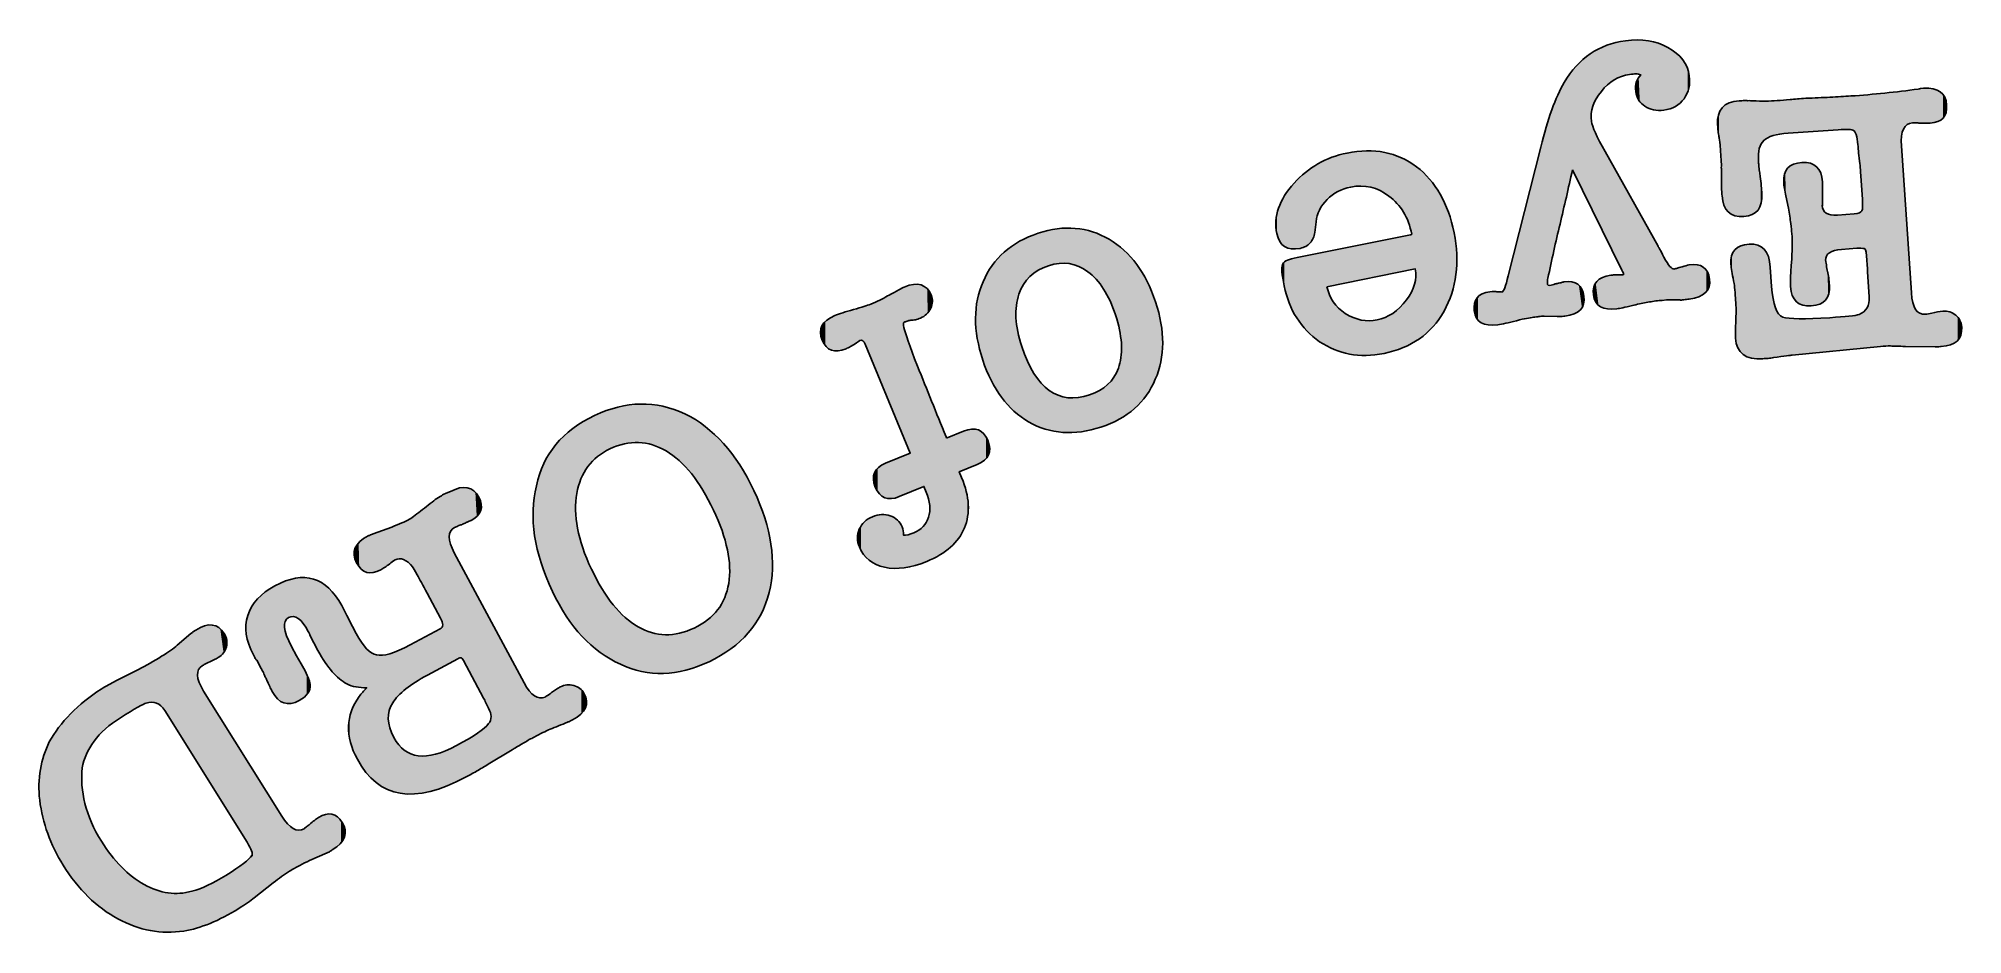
# Model space of a CAD drawing. Extents: x 57 to 94.3, y -56 to -38.7.
import ezdxf

# ---------------------------------------------------------------- set-up
doc = ezdxf.new("R2010")
doc.units = 0
doc.layers.add('LAYER_5', color=7, linetype='CONTINUOUS')

# ---------------------------------------------------------------- blocks, each defined once
blk = doc.blocks.new('*U2')
at = {"layer": 'LAYER_5', "color": 7}
for points in [[(91.334, -40.471), (91.221, -39.826), (91.334, -39.821)], [(91.334, -40.471), (91.334, -39.821), (91.337, -40.471)], [(91.337, -40.471), (91.334, -39.821), (91.337, -39.821)], [(91.337, -40.471), (91.337, -39.821), (91.343, -40.471)], [(91.343, -40.471), (91.337, -39.821), (91.343, -39.821)], [(91.349, -40.47), (91.343, -39.821), (91.349, -39.82)], [(91.343, -40.471), (91.343, -39.821), (91.349, -40.47)], [(91.384, -40.468), (91.349, -39.82), (91.384, -39.819)], [(91.349, -40.47), (91.349, -39.82), (91.384, -40.468)], [(91.445, -40.464), (91.384, -39.819), (91.445, -39.816)], [(91.384, -40.468), (91.384, -39.819), (91.445, -40.464)], [(91.497, -40.46), (91.445, -39.816), (91.497, -39.814)], [(91.445, -40.464), (91.445, -39.816), (91.497, -40.46)], [(91.517, -40.459), (91.497, -39.814), (91.517, -39.813)], [(91.497, -40.46), (91.497, -39.814), (91.517, -40.459)], [(91.517, -40.459), (91.517, -39.813), (91.525, -40.458)], [(91.525, -40.458), (91.517, -39.813), (91.525, -39.813)], [(91.544, -40.457), (91.525, -39.813), (91.544, -39.812)], [(91.525, -40.458), (91.525, -39.813), (91.544, -40.457)], [(91.544, -40.457), (91.544, -39.812), (91.544, -40.457)], [(91.544, -40.457), (91.544, -39.812), (91.544, -39.812)], [(91.544, -40.457), (91.544, -39.812), (91.546, -40.457)], [(91.546, -40.457), (91.544, -39.812), (91.546, -39.812)], [(91.546, -40.457), (91.546, -39.812), (91.547, -40.457)], [(91.547, -40.457), (91.546, -39.812), (91.547, -39.812)], [(91.547, -40.457), (91.547, -39.812), (91.548, -40.457)], [(91.548, -40.457), (91.547, -39.812), (91.548, -39.812)], [(91.548, -40.457), (91.548, -39.812), (91.55, -40.457)], [(91.55, -40.457), (91.548, -39.812), (91.55, -39.812)], [(91.55, -40.457), (91.55, -39.812), (91.551, -40.457)], [(91.551, -40.457), (91.55, -39.812), (91.551, -39.812)], [(91.553, -40.457), (91.551, -39.812), (91.553, -39.811)], [(91.551, -40.457), (91.551, -39.812), (91.551, -40.457)], [(91.551, -40.457), (91.551, -39.812), (91.551, -39.812)], [(91.551, -40.457), (91.551, -39.812), (91.551, -40.457)], [(91.551, -40.457), (91.551, -39.812), (91.551, -39.812)], [(91.551, -40.457), (91.551, -39.812), (91.553, -40.457)], [(91.553, -40.457), (91.553, -39.811), (91.553, -40.456)], [(91.553, -40.456), (91.553, -39.811), (91.553, -39.811)], [(91.553, -40.456), (91.553, -39.811), (91.559, -40.456)], [(91.559, -40.456), (91.553, -39.811), (91.559, -39.811)], [(91.559, -40.456), (91.559, -39.811), (91.562, -40.456)], [(91.562, -40.456), (91.559, -39.811), (91.562, -39.811)], [(91.605, -40.453), (91.562, -39.811), (91.605, -39.809)], [(91.562, -40.456), (91.562, -39.811), (91.605, -40.453)], [(91.605, -40.453), (91.605, -39.809), (91.606, -40.453)], [(91.606, -40.453), (91.605, -39.809), (91.606, -39.809)], [(91.606, -40.453), (91.606, -39.809), (91.608, -40.453)], [(91.608, -40.453), (91.606, -39.809), (91.608, -39.809)], [(91.616, -40.452), (91.608, -39.809), (91.616, -39.808)], [(91.608, -40.453), (91.608, -39.809), (91.616, -40.452)], [(91.616, -40.452), (91.616, -39.808), (91.625, -40.452)], [(91.625, -40.452), (91.616, -39.808), (91.625, -39.808)], [(91.625, -40.452), (91.625, -39.808), (91.627, -40.452)], [(91.627, -40.452), (91.625, -39.808), (91.627, -39.808)], [(91.643, -40.45), (91.627, -39.808), (91.643, -39.807)], [(91.627, -40.452), (91.627, -39.808), (91.643, -40.45)], [(91.643, -40.45), (91.643, -39.807), (91.645, -40.45)], [(91.645, -40.45), (91.643, -39.807), (91.645, -39.807)], [(91.65, -40.45), (91.645, -39.807), (91.65, -39.806)], [(91.645, -40.45), (91.645, -39.807), (91.645, -40.45)], [(91.645, -40.45), (91.645, -39.807), (91.645, -39.807)], [(91.645, -40.45), (91.645, -39.807), (91.65, -40.45)], [(91.65, -40.45), (91.65, -39.806), (91.658, -40.449)], [(91.658, -40.449), (91.65, -39.806), (91.658, -39.806)], [(91.658, -40.449), (91.658, -39.806), (91.662, -40.449)], [(91.662, -40.449), (91.658, -39.806), (91.662, -39.806)], [(91.669, -40.449), (91.662, -39.806), (91.669, -39.805)], [(91.662, -40.449), (91.662, -39.806), (91.669, -40.449)], [(91.669, -40.449), (91.669, -39.805), (91.677, -40.448)], [(91.677, -40.448), (91.669, -39.805), (91.677, -39.805)], [(91.677, -40.448), (91.677, -39.805), (91.681, -40.448)], [(91.681, -40.448), (91.677, -39.805), (91.681, -39.805)], [(91.681, -40.448), (91.681, -39.805), (91.681, -40.448)], [(91.681, -40.448), (91.681, -39.805), (91.681, -39.805)], [(91.681, -40.448), (91.681, -39.805), (91.681, -40.448)], [(91.681, -40.448), (91.681, -39.805), (91.681, -39.805)], [(91.681, -40.448), (91.681, -39.805), (91.684, -40.448)], [(91.684, -40.448), (91.681, -39.805), (91.684, -39.805)], [(91.685, -40.448), (91.684, -39.805), (91.685, -39.804)], [(91.684, -40.448), (91.684, -39.805), (91.685, -40.448)], [(91.685, -40.448), (91.685, -39.804), (91.687, -40.447)], [(91.687, -40.447), (91.685, -39.804), (91.687, -39.804)], [(91.773, -40.442), (91.687, -39.804), (91.773, -39.8)], [(91.687, -40.447), (91.687, -39.804), (91.773, -40.442)], [(91.773, -40.442), (91.773, -39.8), (91.776, -40.441)], [(91.776, -40.441), (91.773, -39.8), (91.776, -39.8)], [(91.788, -40.441), (91.776, -39.8), (91.788, -39.799)], [(91.776, -40.441), (91.776, -39.8), (91.788, -40.441)], [(91.788, -40.441), (91.788, -39.799), (91.792, -40.44)], [(91.792, -40.44), (91.788, -39.799), (91.792, -39.799)], [(91.839, -40.437), (91.792, -39.799), (91.839, -39.796)], [(91.792, -40.44), (91.792, -39.799), (91.839, -40.437)], [(91.839, -40.437), (91.839, -39.796), (91.85, -40.436)], [(91.85, -40.436), (91.839, -39.796), (91.85, -39.796)], [(91.857, -40.436), (91.85, -39.796), (91.857, -39.795)], [(91.85, -40.436), (91.85, -39.796), (91.857, -40.436)], [(91.872, -40.435), (91.857, -39.795), (91.872, -39.794)], [(91.857, -40.436), (91.857, -39.795), (91.872, -40.435)], [(91.896, -40.433), (91.872, -39.794), (91.896, -39.793)], [(91.872, -40.435), (91.872, -39.794), (91.896, -40.433)], [(91.896, -40.433), (91.896, -39.793), (91.901, -40.433)], [(91.901, -40.433), (91.896, -39.793), (91.901, -39.793)], [(91.945, -40.431), (91.901, -39.793), (91.945, -39.791)], [(91.901, -40.433), (91.901, -39.793), (91.945, -40.431)], [(91.953, -40.431), (91.945, -39.791), (91.953, -39.79)], [(91.945, -40.431), (91.945, -39.791), (91.953, -40.431)], [(91.967, -40.431), (91.953, -39.79), (91.967, -39.789)], [(91.953, -40.431), (91.953, -39.79), (91.967, -40.431)], [(91.967, -40.431), (91.967, -39.789), (91.976, -40.43)], [(91.976, -40.43), (91.967, -39.789), (91.976, -39.789)], [(91.998, -40.429), (91.976, -39.789), (91.998, -39.788)], [(91.976, -40.43), (91.976, -39.789), (91.998, -40.429)], [(92.035, -40.43), (91.998, -39.788), (92.035, -39.785)], [(91.998, -40.429), (91.998, -39.788), (92.035, -40.43)], [(92.035, -40.43), (92.035, -39.785), (92.044, -40.43)], [(92.044, -40.43), (92.035, -39.785), (92.044, -39.785)], [(92.059, -40.43), (92.044, -39.785), (92.059, -39.784)], [(92.044, -40.43), (92.044, -39.785), (92.059, -40.43)], [(92.074, -40.431), (92.059, -39.784), (92.074, -39.783)], [(92.059, -40.43), (92.059, -39.784), (92.059, -40.43)], [(92.059, -40.43), (92.059, -39.784), (92.059, -39.784)], [(92.059, -40.43), (92.059, -39.784), (92.074, -40.431)], [(92.116, -40.436), (92.074, -39.783), (92.116, -39.78)], [(92.074, -40.431), (92.074, -39.783), (92.116, -40.436)], [(92.126, -40.437), (92.116, -39.78), (92.126, -39.779)], [(92.116, -40.436), (92.116, -39.78), (92.126, -40.437)], [(92.146, -40.445), (92.126, -39.779), (92.146, -39.778)], [(92.126, -40.437), (92.126, -39.779), (92.146, -40.445)], [(92.155, -40.448), (92.146, -39.778), (92.155, -39.777)], [(92.146, -40.445), (92.146, -39.778), (92.146, -40.445)], [(92.146, -40.445), (92.146, -39.778), (92.146, -39.778)], [(92.146, -40.445), (92.146, -39.778), (92.155, -40.448)], [(92.155, -40.448), (92.155, -39.777), (92.158, -40.451)], [(92.158, -40.451), (92.155, -39.777), (92.158, -39.777)], [(92.182, -40.478), (92.158, -39.777), (92.182, -39.775)], [(92.158, -40.451), (92.158, -39.777), (92.182, -40.478)], [(92.204, -40.534), (92.182, -39.775), (92.204, -39.773)], [(92.182, -40.478), (92.182, -39.775), (92.204, -40.534)], [(92.204, -40.534), (92.204, -39.773), (92.211, -40.566)], [(92.211, -40.566), (92.204, -39.773), (92.211, -39.773)], [(92.222, -40.616), (92.211, -39.773), (92.222, -39.772)], [(92.211, -40.566), (92.211, -39.773), (92.222, -40.616)], [(92.236, -40.725), (92.222, -39.772), (92.236, -39.771)], [(92.222, -40.616), (92.222, -39.772), (92.236, -40.725)], [(92.236, -40.725), (92.236, -39.771), (92.237, -40.731)], [(92.237, -40.731), (92.236, -39.771), (92.237, -39.771)], [(92.237, -40.731), (92.237, -39.771), (92.24, -40.773)], [(92.24, -40.773), (92.237, -39.771), (92.24, -39.771)], [(92.24, -40.773), (92.24, -39.771), (92.242, -40.803)], [(92.242, -40.803), (92.24, -39.771), (92.242, -39.771)], [(92.251, -40.917), (92.242, -39.771), (92.251, -39.77)], [(92.242, -40.803), (92.242, -39.771), (92.251, -40.917)], [(92.262, -41.009), (92.251, -39.77), (92.262, -39.769)], [(92.251, -40.917), (92.251, -39.77), (92.262, -41.009)], [(92.274, -41.107), (92.262, -39.769), (92.274, -39.768)], [(92.262, -41.009), (92.262, -39.769), (92.274, -41.107)], [(92.287, -41.25), (92.274, -39.768), (92.287, -39.767)], [(92.274, -41.107), (92.274, -39.768), (92.274, -41.107)], [(92.274, -41.107), (92.274, -39.768), (92.274, -39.768)], [(92.274, -41.107), (92.274, -39.768), (92.287, -41.25)], [(92.287, -41.25), (92.287, -39.767), (92.291, -41.311)], [(92.291, -41.311), (92.287, -39.767), (92.291, -39.767)], [(92.291, -41.311), (92.291, -39.767), (92.293, -41.337)], [(92.293, -41.337), (92.291, -39.767), (92.293, -39.767)], [(92.295, -41.366), (92.293, -39.767), (92.295, -39.766)], [(92.293, -41.337), (92.293, -39.767), (92.295, -41.366)], [(92.295, -41.366), (92.295, -39.766), (92.298, -41.42)], [(92.298, -41.42), (92.295, -39.766), (92.298, -39.766)], [(92.298, -41.42), (92.298, -39.766), (92.3, -41.442)], [(92.3, -41.442), (92.298, -39.766), (92.3, -39.766)], [(92.318, -41.713), (92.3, -39.766), (92.318, -39.764)], [(92.3, -41.442), (92.3, -39.766), (92.318, -41.713)], [(92.318, -41.713), (92.318, -39.764), (92.321, -41.759)], [(92.321, -41.759), (92.318, -39.764), (92.321, -39.764)], [(92.321, -41.759), (92.321, -39.764), (92.322, -41.766)], [(92.322, -41.766), (92.321, -39.764), (92.322, -39.764)], [(92.322, -41.766), (92.322, -39.764), (92.323, -41.778)], [(92.323, -41.778), (92.322, -39.764), (92.323, -39.764)], [(92.326, -41.851), (92.323, -39.764), (92.326, -39.763)], [(92.323, -41.778), (92.323, -39.764), (92.323, -41.782)], [(92.323, -41.782), (92.323, -39.764), (92.323, -39.764)], [(92.323, -41.782), (92.323, -39.764), (92.326, -41.851)], [(92.346, -42.731), (92.326, -39.763), (92.346, -39.762)], [(92.326, -42.73), (92.326, -39.763), (92.346, -42.731)], [(92.372, -42.741), (92.346, -39.762), (92.372, -39.759)], [(92.346, -42.731), (92.346, -39.762), (92.372, -42.741)], [(92.385, -42.774), (92.372, -39.759), (92.385, -39.758)], [(92.372, -42.741), (92.372, -39.759), (92.385, -42.774)], [(92.392, -42.814), (92.385, -39.758), (92.392, -39.757)], [(92.385, -42.774), (92.385, -39.758), (92.392, -42.814)], [(92.405, -42.897), (92.392, -39.757), (92.405, -39.756)], [(92.392, -42.814), (92.392, -39.757), (92.405, -42.897)], [(92.405, -42.897), (92.405, -39.756), (92.409, -42.94)], [(92.409, -42.94), (92.405, -39.756), (92.409, -39.756)], [(92.409, -42.94), (92.409, -39.756), (92.41, -42.961)], [(92.41, -42.961), (92.409, -39.756), (92.41, -39.756)], [(92.412, -42.98), (92.41, -39.756), (92.412, -39.755)], [(92.41, -42.961), (92.41, -39.756), (92.412, -42.98)], [(92.412, -42.98), (92.412, -39.755), (92.416, -43.038)], [(92.416, -43.038), (92.412, -39.755), (92.416, -39.755)], [(92.416, -43.038), (92.416, -39.755), (92.418, -43.073)], [(92.418, -43.073), (92.416, -39.755), (92.418, -39.755)], [(92.418, -43.073), (92.418, -39.755), (92.418, -43.079)], [(92.418, -43.079), (92.418, -39.755), (92.418, -39.755)], [(92.418, -43.079), (92.418, -39.755), (92.418, -43.08)], [(92.418, -43.08), (92.418, -39.755), (92.418, -39.755)], [(92.418, -43.08), (92.418, -39.755), (92.42, -43.152)], [(92.42, -43.152), (92.418, -39.755), (92.42, -39.755)], [(92.43, -43.356), (92.42, -39.755), (92.43, -39.754)], [(92.42, -43.211), (92.42, -39.755), (92.42, -43.217)], [(92.42, -43.217), (92.42, -39.755), (92.42, -39.755)], [(92.42, -43.217), (92.42, -39.755), (92.43, -43.356)], [(92.435, -43.43), (92.43, -39.754), (92.435, -39.753)], [(92.43, -43.356), (92.43, -39.754), (92.435, -43.43)], [(92.435, -43.43), (92.435, -39.753), (92.441, -43.526)], [(92.441, -43.526), (92.435, -39.753), (92.441, -39.753)], [(92.446, -43.599), (92.441, -39.753), (92.446, -39.752)], [(92.441, -43.526), (92.441, -39.753), (92.446, -43.599)], [(92.446, -43.599), (92.446, -39.752), (92.45, -43.65)], [(92.45, -43.65), (92.446, -39.752), (92.45, -39.752)], [(92.45, -43.65), (92.45, -39.752), (92.451, -43.67)], [(92.451, -43.67), (92.45, -39.752), (92.451, -39.752)], [(92.451, -43.67), (92.451, -39.752), (92.452, -43.727)], [(92.452, -43.727), (92.451, -39.752), (92.452, -39.752)], [(92.495, -44.645), (92.452, -39.752), (92.495, -39.748)], [(92.452, -44.65), (92.452, -39.752), (92.495, -44.645)], [(92.581, -44.637), (92.495, -39.748), (92.581, -39.74)], [(92.495, -44.645), (92.495, -39.748), (92.581, -44.637)], [(92.641, -44.631), (92.581, -39.74), (92.641, -39.734)], [(92.581, -44.637), (92.581, -39.74), (92.641, -44.631)], [(92.68, -44.627), (92.641, -39.734), (92.68, -39.73)], [(92.641, -44.631), (92.641, -39.734), (92.68, -44.627)], [(92.776, -44.618), (92.68, -39.73), (92.776, -39.722)], [(92.68, -44.627), (92.68, -39.73), (92.776, -44.618)], [(92.867, -44.618), (92.776, -39.722), (92.867, -39.713)], [(92.776, -44.618), (92.776, -39.722), (92.867, -44.618)], [(92.899, -44.619), (92.867, -39.713), (92.899, -39.71)], [(92.867, -44.618), (92.867, -39.713), (92.899, -44.619)], [(92.978, -44.622), (92.899, -39.71), (92.978, -39.701)], [(92.899, -44.619), (92.899, -39.71), (92.978, -44.622)], [(93.074, -44.624), (92.978, -39.701), (93.074, -39.689)], [(92.978, -44.622), (92.978, -39.701), (93.074, -44.624)], [(93.074, -40.687), (93.074, -39.689), (93.076, -40.598)], [(93.076, -40.598), (93.074, -39.689), (93.076, -39.689)], [(93.076, -40.598), (93.076, -39.689), (93.078, -40.585)], [(93.078, -40.585), (93.076, -39.689), (93.078, -39.689)], [(93.083, -40.559), (93.078, -39.689), (93.083, -39.688)], [(93.078, -40.585), (93.078, -39.689), (93.083, -40.559)], [(93.091, -40.515), (93.083, -39.688), (93.091, -39.687)], [(93.083, -40.559), (93.083, -39.688), (93.091, -40.515)], [(93.102, -40.456), (93.091, -39.687), (93.102, -39.686)], [(93.091, -40.515), (93.091, -39.687), (93.102, -40.456)], [(93.115, -40.433), (93.102, -39.686), (93.115, -39.685)], [(93.102, -40.456), (93.102, -39.686), (93.102, -40.454)], [(93.102, -40.454), (93.102, -39.686), (93.102, -39.686)], [(93.102, -40.454), (93.102, -39.686), (93.115, -40.433)], [(93.134, -40.402), (93.115, -39.685), (93.134, -39.682)], [(93.115, -40.433), (93.115, -39.685), (93.134, -40.402)], [(93.146, -40.381), (93.134, -39.682), (93.146, -39.681)], [(93.134, -40.402), (93.134, -39.682), (93.146, -40.381)], [(93.16, -40.358), (93.146, -39.681), (93.16, -39.679)], [(93.146, -40.381), (93.146, -39.681), (93.16, -40.358)], [(93.18, -40.346), (93.16, -39.679), (93.18, -39.677)], [(93.16, -40.358), (93.16, -39.679), (93.18, -40.346)], [(93.205, -40.332), (93.18, -39.677), (93.205, -39.674)], [(93.18, -40.346), (93.18, -39.677), (93.205, -40.332)], [(93.205, -40.332), (93.205, -39.674), (93.208, -40.331)], [(93.208, -40.331), (93.205, -39.674), (93.208, -39.674)], [(93.214, -40.327), (93.208, -39.674), (93.214, -39.673)], [(93.208, -40.331), (93.208, -39.674), (93.214, -40.327)], [(93.229, -40.319), (93.214, -39.673), (93.229, -39.671)], [(93.214, -40.327), (93.214, -39.673), (93.229, -40.319)], [(93.242, -40.311), (93.229, -39.671), (93.242, -39.669)], [(93.229, -40.319), (93.229, -39.671), (93.242, -40.311)], [(93.248, -40.308), (93.242, -39.669), (93.248, -39.668)], [(93.242, -40.311), (93.242, -39.669), (93.248, -40.308)], [(93.248, -40.308), (93.248, -39.668), (93.254, -40.307)], [(93.254, -40.307), (93.248, -39.668), (93.254, -39.668)], [(93.263, -40.306), (93.254, -39.668), (93.263, -39.666)], [(93.254, -40.307), (93.254, -39.668), (93.263, -40.306)], [(93.263, -40.306), (93.263, -39.666), (93.268, -40.305)], [(93.268, -40.305), (93.263, -39.666), (93.268, -39.666)], [(93.27, -40.305), (93.268, -39.666), (93.27, -39.665)], [(93.268, -40.305), (93.268, -39.666), (93.27, -40.305)], [(93.293, -40.301), (93.27, -39.665), (93.293, -39.663)], [(93.27, -40.305), (93.27, -39.665), (93.293, -40.301)], [(93.296, -40.301), (93.293, -39.663), (93.296, -39.662)], [(93.293, -40.301), (93.293, -39.663), (93.296, -40.301)], [(93.296, -40.301), (93.296, -39.662), (93.3, -40.301)], [(93.3, -40.301), (93.296, -39.662), (93.3, -39.662)], [(93.315, -40.3), (93.3, -39.662), (93.315, -39.66)], [(93.3, -40.301), (93.3, -39.662), (93.315, -40.3)], [(93.347, -40.3), (93.315, -39.66), (93.347, -39.656)], [(93.315, -40.3), (93.315, -39.66), (93.347, -40.3)], [(93.348, -40.3), (93.347, -39.656), (93.348, -39.655)], [(93.347, -40.3), (93.347, -39.656), (93.348, -40.3)], [(93.361, -40.301), (93.348, -39.655), (93.361, -39.654)], [(93.348, -40.3), (93.348, -39.655), (93.361, -40.301)], [(93.374, -40.302), (93.361, -39.654), (93.374, -39.652)], [(93.361, -40.301), (93.361, -39.654), (93.374, -40.302)], [(93.399, -40.304), (93.374, -39.652), (93.399, -39.648)], [(93.374, -40.302), (93.374, -39.652), (93.399, -40.304)], [(93.399, -40.304), (93.399, -39.648), (93.405, -40.304)], [(93.405, -40.304), (93.399, -39.648), (93.405, -39.648)], [(93.408, -40.304), (93.405, -39.648), (93.408, -39.647)], [(93.405, -40.304), (93.405, -39.648), (93.408, -40.304)], [(93.419, -40.305), (93.408, -39.647), (93.419, -39.646)], [(93.408, -40.304), (93.408, -39.647), (93.419, -40.305)], [(93.421, -40.305), (93.419, -39.646), (93.421, -39.645)], [(93.419, -40.305), (93.419, -39.646), (93.421, -40.305)], [(93.432, -40.305), (93.421, -39.645), (93.432, -39.644)], [(93.421, -40.305), (93.421, -39.645), (93.432, -40.305)], [(93.478, -40.305), (93.432, -39.644), (93.478, -39.635)], [(93.432, -40.305), (93.432, -39.644), (93.478, -40.305)], [(93.506, -40.305), (93.478, -39.635), (93.506, -39.633)], [(93.478, -40.305), (93.478, -39.635), (93.506, -40.305)], [(93.506, -40.305), (93.506, -39.633), (93.521, -40.305)], [(93.521, -40.305), (93.506, -39.633), (93.521, -39.634)], [(93.521, -40.305), (93.521, -39.634), (93.553, -40.306)], [(93.553, -40.306), (93.521, -39.634), (93.553, -39.635)], [(93.553, -40.306), (93.553, -39.635), (93.573, -40.306)], [(93.573, -40.306), (93.553, -39.635), (93.573, -39.636)], [(93.573, -40.306), (93.573, -39.636), (93.627, -40.308)], [(93.627, -40.308), (93.573, -39.636), (93.627, -39.638)], [(93.627, -40.308), (93.627, -39.638), (93.631, -40.308)], [(93.631, -40.308), (93.627, -39.638), (93.631, -39.639)], [(93.631, -40.308), (93.631, -39.639), (93.633, -40.308)], [(93.633, -40.308), (93.631, -39.639), (93.633, -39.639)], [(93.633, -40.308), (93.633, -39.639), (93.654, -40.305)], [(93.654, -40.305), (93.633, -39.639), (93.654, -39.64)], [(93.654, -40.305), (93.654, -39.64), (93.655, -40.305)], [(93.655, -40.305), (93.654, -39.64), (93.655, -39.64)], [(93.655, -40.305), (93.655, -39.64), (93.679, -40.302)], [(93.679, -40.302), (93.655, -39.64), (93.679, -39.641)], [(93.679, -40.302), (93.679, -39.641), (93.699, -40.3)], [(93.699, -40.3), (93.679, -39.641), (93.699, -39.648)], [(93.699, -40.3), (93.699, -39.648), (93.71, -40.296)], [(93.71, -40.296), (93.699, -39.648), (93.71, -39.652)], [(93.71, -40.296), (93.71, -39.652), (93.755, -40.281)], [(93.755, -40.281), (93.71, -39.652), (93.755, -39.669)], [(93.755, -40.281), (93.755, -39.669), (93.814, -40.26)], [(93.814, -40.26), (93.755, -39.669), (93.814, -39.691)], [(93.814, -40.26), (93.814, -39.691), (93.822, -40.257)], [(93.822, -40.257), (93.814, -39.691), (93.822, -39.7)], [(93.822, -40.257), (93.822, -39.7), (93.823, -40.257)], [(93.823, -40.257), (93.822, -39.7), (93.823, -39.7)], [(93.823, -40.257), (93.823, -39.7), (93.841, -40.24)], [(93.841, -40.24), (93.823, -39.7), (93.841, -39.72)], [(93.841, -40.24), (93.841, -39.72), (93.844, -40.237)], [(93.844, -40.237), (93.841, -39.72), (93.844, -39.723)], [(93.844, -40.237), (93.844, -39.723), (93.845, -40.236)], [(93.845, -40.236), (93.844, -39.723), (93.845, -39.724)], [(93.845, -40.236), (93.845, -39.724), (93.851, -40.231)], [(93.851, -40.231), (93.845, -39.724), (93.851, -39.73)], [(93.851, -40.231), (93.851, -39.73), (93.881, -40.203)], [(93.881, -40.203), (93.851, -39.73), (93.881, -39.761)], [(93.881, -40.203), (93.881, -39.761), (93.903, -40.182)], [(93.903, -40.182), (93.881, -39.761), (93.903, -39.785)], [(93.903, -40.182), (93.903, -39.785), (93.906, -40.18)], [(93.906, -40.18), (93.903, -39.785), (93.906, -39.792)], [(93.906, -40.18), (93.906, -39.792), (93.947, -40.069)], [(93.947, -40.069), (93.906, -39.792), (93.947, -39.921)], [(89.538, -40.517), (89.527, -40.202), (89.538, -40.168)], [(89.544, -40.555), (89.538, -40.168), (89.544, -40.151)], [(89.538, -40.517), (89.538, -40.168), (89.544, -40.555)], [(89.547, -40.57), (89.544, -40.151), (89.547, -40.142)], [(89.544, -40.555), (89.544, -40.151), (89.547, -40.57)], [(89.555, -40.609), (89.547, -40.142), (89.555, -40.119)], [(89.547, -40.57), (89.547, -40.142), (89.555, -40.609)], [(89.556, -40.622), (89.555, -40.119), (89.556, -40.115)], [(89.555, -40.609), (89.555, -40.119), (89.556, -40.622)], [(89.56, -40.653), (89.556, -40.115), (89.56, -40.104)], [(89.556, -40.622), (89.556, -40.115), (89.56, -40.653)], [(89.57, -40.741), (89.56, -40.104), (89.57, -40.073)], [(89.56, -40.653), (89.56, -40.104), (89.57, -40.741)], [(89.578, -40.833), (89.57, -40.073), (89.578, -40.052)], [(89.57, -40.741), (89.57, -40.073), (89.578, -40.833)], [(89.581, -40.878), (89.578, -40.052), (89.581, -40.049)], [(89.578, -40.833), (89.578, -40.052), (89.581, -40.878)], [(89.587, -40.972), (89.581, -40.049), (89.587, -40.043)], [(89.581, -40.878), (89.581, -40.049), (89.587, -40.972)], [(89.593, -41.083), (89.587, -40.043), (89.593, -40.037)], [(89.587, -40.972), (89.587, -40.043), (89.593, -41.083)], [(89.594, -41.086), (89.593, -40.037), (89.594, -40.036)], [(89.593, -41.083), (89.593, -40.037), (89.594, -41.086)], [(89.595, -41.199), (89.594, -40.036), (89.595, -40.035)], [(89.594, -41.162), (89.594, -40.036), (89.595, -41.199)], [(89.597, -41.337), (89.595, -40.035), (89.597, -40.033)], [(89.595, -41.199), (89.595, -40.035), (89.597, -41.337)], [(89.602, -41.621), (89.597, -40.033), (89.602, -40.028)], [(89.597, -41.337), (89.597, -40.033), (89.597, -41.486)], [(89.597, -41.486), (89.597, -40.033), (89.597, -40.033)], [(89.597, -41.486), (89.597, -40.033), (89.602, -41.621)], [(89.605, -41.676), (89.602, -40.028), (89.605, -40.025)], [(89.602, -41.621), (89.602, -40.028), (89.605, -41.676)], [(89.607, -41.699), (89.605, -40.025), (89.607, -40.023)], [(89.605, -41.676), (89.605, -40.025), (89.607, -41.699)], [(89.608, -41.715), (89.607, -40.023), (89.608, -40.022)], [(89.607, -41.699), (89.607, -40.023), (89.608, -41.715)], [(89.621, -41.81), (89.608, -40.022), (89.621, -40.009)], [(89.608, -41.715), (89.608, -40.022), (89.621, -41.81)], [(89.677, -41.961), (89.621, -40.009), (89.677, -39.953)], [(89.621, -41.81), (89.621, -40.009), (89.677, -41.961)], [(89.683, -41.967), (89.677, -39.953), (89.683, -39.947)], [(89.677, -41.961), (89.677, -39.953), (89.683, -41.967)], [(89.774, -42.061), (89.683, -39.947), (89.774, -39.913)], [(89.683, -41.967), (89.683, -39.947), (89.774, -42.061)], [(89.778, -42.062), (89.774, -39.913), (89.778, -39.911)], [(89.774, -42.061), (89.774, -39.913), (89.778, -42.062)], [(89.781, -42.063), (89.778, -39.911), (89.781, -39.91)], [(89.778, -42.062), (89.778, -39.911), (89.781, -42.063)], [(89.793, -42.068), (89.781, -39.91), (89.793, -39.906)], [(89.781, -42.063), (89.781, -39.91), (89.793, -42.068)], [(89.801, -42.07), (89.793, -39.906), (89.801, -39.903)], [(89.793, -42.068), (89.793, -39.906), (89.801, -42.07)], [(89.834, -42.081), (89.801, -39.903), (89.834, -39.891)], [(89.801, -42.07), (89.801, -39.903), (89.834, -42.081)], [(89.842, -42.084), (89.834, -39.891), (89.842, -39.888)], [(89.834, -42.081), (89.834, -39.891), (89.842, -42.084)], [(89.852, -42.088), (89.842, -39.888), (89.852, -39.886)], [(89.842, -42.084), (89.842, -39.888), (89.852, -42.088)], [(89.852, -42.088), (89.852, -39.886), (89.854, -42.088)], [(89.854, -42.088), (89.852, -39.886), (89.854, -39.886)], [(89.868, -42.094), (89.854, -39.886), (89.868, -39.884)], [(89.854, -42.088), (89.854, -39.886), (89.868, -42.094)], [(89.868, -42.094), (89.868, -39.884), (89.869, -42.094)], [(89.869, -42.094), (89.868, -39.884), (89.869, -39.884)], [(89.869, -42.094), (89.869, -39.884), (89.869, -42.094)], [(89.869, -42.094), (89.869, -39.884), (89.869, -39.884)], [(89.869, -42.094), (89.869, -39.884), (89.869, -42.094)], [(89.869, -42.094), (89.869, -39.884), (89.869, -39.884)], [(89.869, -42.094), (89.869, -39.884), (89.869, -42.094)], [(89.869, -42.094), (89.869, -39.884), (89.869, -39.884)], [(89.869, -42.094), (89.869, -39.884), (89.871, -42.094)], [(89.871, -42.094), (89.869, -39.884), (89.871, -39.884)], [(89.871, -42.094), (89.871, -39.884), (89.875, -42.096)], [(89.875, -42.096), (89.871, -39.884), (89.875, -39.884)], [(89.877, -42.097), (89.875, -39.884), (89.877, -39.883)], [(89.875, -42.096), (89.875, -39.884), (89.877, -42.097)], [(89.877, -42.097), (89.877, -39.883), (89.878, -42.097)], [(89.878, -42.097), (89.877, -39.883), (89.878, -39.883)], [(89.912, -42.109), (89.878, -39.883), (89.912, -39.879)], [(89.878, -42.097), (89.878, -39.883), (89.912, -42.109)], [(89.936, -42.108), (89.912, -39.879), (89.936, -39.876)], [(89.912, -42.109), (89.912, -39.879), (89.936, -42.108)], [(89.936, -42.108), (89.936, -39.876), (89.937, -42.108)], [(89.937, -42.108), (89.936, -39.876), (89.937, -39.876)], [(89.944, -42.108), (89.937, -39.876), (89.944, -39.875)], [(89.937, -42.108), (89.937, -39.876), (89.944, -42.108)], [(89.944, -42.108), (89.944, -39.875), (89.96, -42.108)], [(89.96, -42.108), (89.944, -39.875), (89.96, -39.875)], [(90.047, -42.106), (89.96, -39.875), (90.047, -39.873)], [(89.96, -42.108), (89.96, -39.875), (90.047, -42.106)], [(90.085, -42.106), (90.047, -39.873), (90.085, -39.872)], [(90.047, -42.106), (90.047, -39.873), (90.085, -42.106)], [(90.085, -42.106), (90.085, -39.872), (90.108, -42.097)], [(90.108, -42.097), (90.085, -39.872), (90.108, -39.872)], [(90.108, -42.097), (90.108, -39.872), (90.111, -42.096)], [(90.111, -42.096), (90.108, -39.872), (90.111, -39.872)], [(90.111, -42.096), (90.111, -39.872), (90.2, -42.065)], [(90.2, -42.065), (90.111, -39.872), (90.2, -39.873)], [(90.2, -42.065), (90.2, -39.873), (90.212, -42.061)], [(90.212, -42.061), (90.2, -39.873), (90.212, -39.873)], [(90.212, -42.061), (90.212, -39.873), (90.226, -42.056)], [(90.226, -42.056), (90.212, -39.873), (90.226, -39.874)], [(90.226, -42.056), (90.226, -39.874), (90.275, -42.008)], [(90.275, -42.008), (90.226, -39.874), (90.275, -39.876)], [(90.275, -42.008), (90.275, -39.876), (90.311, -41.973)], [(90.311, -41.973), (90.275, -39.876), (90.311, -39.877)], [(90.311, -40.919), (90.311, -39.877), (90.312, -40.908)], [(90.312, -40.908), (90.311, -39.877), (90.312, -39.878)], [(90.312, -40.908), (90.312, -39.878), (90.313, -40.899)], [(90.313, -40.899), (90.312, -39.878), (90.313, -39.878)], [(90.313, -40.899), (90.313, -39.878), (90.314, -40.896)], [(90.314, -40.896), (90.313, -39.878), (90.314, -39.878)], [(90.314, -40.896), (90.314, -39.878), (90.322, -40.836)], [(90.322, -40.836), (90.314, -39.878), (90.322, -39.878)], [(90.322, -40.836), (90.322, -39.878), (90.325, -40.813)], [(90.325, -40.813), (90.322, -39.878), (90.325, -39.878)], [(90.325, -40.813), (90.325, -39.878), (90.334, -40.786)], [(90.334, -40.786), (90.325, -39.878), (90.334, -39.878)], [(90.334, -40.786), (90.334, -39.878), (90.349, -40.743)], [(90.349, -40.743), (90.334, -39.878), (90.349, -39.879)], [(90.349, -40.743), (90.349, -39.879), (90.355, -40.725)], [(90.355, -40.725), (90.349, -39.879), (90.355, -39.879)], [(90.355, -40.725), (90.355, -39.879), (90.367, -40.706)], [(90.367, -40.706), (90.355, -39.879), (90.367, -39.88)], [(90.367, -40.706), (90.367, -39.88), (90.37, -40.703)], [(90.37, -40.703), (90.367, -39.88), (90.37, -39.88)], [(90.37, -40.703), (90.37, -39.88), (90.371, -40.701)], [(90.371, -40.701), (90.37, -39.88), (90.371, -39.88)], [(90.371, -40.701), (90.371, -39.88), (90.377, -40.692)], [(90.377, -40.692), (90.371, -39.88), (90.377, -39.88)], [(90.377, -40.692), (90.377, -39.88), (90.378, -40.69)], [(90.378, -40.69), (90.377, -39.88), (90.378, -39.88)], [(90.378, -40.69), (90.378, -39.88), (90.379, -40.689)], [(90.379, -40.689), (90.378, -39.88), (90.379, -39.88)], [(90.379, -40.689), (90.379, -39.88), (90.394, -40.666)], [(90.394, -40.666), (90.379, -39.88), (90.394, -39.881)], [(90.394, -40.666), (90.394, -39.881), (90.397, -40.661)], [(90.397, -40.661), (90.394, -39.881), (90.397, -39.881)], [(90.397, -40.661), (90.397, -39.881), (90.401, -40.656)], [(90.401, -40.656), (90.397, -39.881), (90.401, -39.881)], [(90.401, -40.656), (90.401, -39.881), (90.401, -40.656)], [(90.401, -40.656), (90.401, -39.881), (90.401, -39.881)], [(90.401, -40.656), (90.401, -39.881), (90.422, -40.639)], [(90.422, -40.639), (90.401, -39.881), (90.422, -39.882)], [(90.422, -40.639), (90.422, -39.882), (90.424, -40.637)], [(90.424, -40.637), (90.422, -39.882), (90.424, -39.882)], [(90.466, -40.603), (90.424, -39.882), (90.466, -39.88)], [(90.424, -40.637), (90.424, -39.882), (90.466, -40.603)], [(90.466, -40.603), (90.466, -39.88), (90.471, -40.6)], [(90.471, -40.6), (90.466, -39.88), (90.471, -39.88)], [(90.487, -40.593), (90.471, -39.88), (90.487, -39.879)], [(90.471, -40.6), (90.471, -39.88), (90.487, -40.593)], [(90.534, -40.571), (90.487, -39.879), (90.534, -39.877)], [(90.487, -40.593), (90.487, -39.879), (90.534, -40.571)], [(90.534, -40.571), (90.534, -39.877), (90.54, -40.568)], [(90.54, -40.568), (90.534, -39.877), (90.54, -39.877)], [(90.54, -40.568), (90.54, -39.877), (90.541, -40.568)], [(90.541, -40.568), (90.54, -39.877), (90.541, -39.877)], [(90.541, -40.568), (90.541, -39.877), (90.543, -40.567)], [(90.543, -40.567), (90.541, -39.877), (90.543, -39.877)], [(90.543, -40.567), (90.543, -39.877), (90.55, -40.564)], [(90.55, -40.564), (90.543, -39.877), (90.55, -39.877)], [(90.556, -40.561), (90.55, -39.877), (90.556, -39.876)], [(90.55, -40.564), (90.55, -39.877), (90.556, -40.561)], [(90.556, -40.561), (90.556, -39.876), (90.559, -40.56)], [(90.559, -40.56), (90.556, -39.876), (90.559, -39.876)], [(90.559, -40.56), (90.559, -39.876), (90.565, -40.558)], [(90.565, -40.558), (90.559, -39.876), (90.565, -39.876)], [(90.565, -40.558), (90.565, -39.876), (90.566, -40.558)], [(90.566, -40.558), (90.565, -39.876), (90.566, -39.876)], [(90.566, -40.558), (90.566, -39.876), (90.573, -40.556)], [(90.573, -40.556), (90.566, -39.876), (90.573, -39.876)], [(90.576, -40.555), (90.573, -39.876), (90.576, -39.875)], [(90.573, -40.556), (90.573, -39.876), (90.576, -40.555)], [(90.6, -40.549), (90.576, -39.875), (90.6, -39.874)], [(90.576, -40.555), (90.576, -39.875), (90.6, -40.549)], [(90.6, -40.549), (90.6, -39.874), (90.601, -40.549)], [(90.601, -40.549), (90.6, -39.874), (90.601, -39.874)], [(90.601, -40.549), (90.601, -39.874), (90.602, -40.548)], [(90.602, -40.548), (90.601, -39.874), (90.602, -39.874)], [(90.602, -40.548), (90.602, -39.874), (90.607, -40.547)], [(90.607, -40.547), (90.602, -39.874), (90.607, -39.874)], [(90.607, -40.547), (90.607, -39.874), (90.609, -40.546)], [(90.609, -40.546), (90.607, -39.874), (90.609, -39.874)], [(90.609, -40.546), (90.609, -39.874), (90.61, -40.546)], [(90.61, -40.546), (90.609, -39.874), (90.61, -39.874)], [(90.639, -40.538), (90.61, -39.874), (90.639, -39.872)], [(90.61, -40.546), (90.61, -39.874), (90.639, -40.538)], [(90.66, -40.532), (90.639, -39.872), (90.66, -39.871)], [(90.639, -40.538), (90.639, -39.872), (90.66, -40.532)], [(90.672, -40.529), (90.66, -39.871), (90.672, -39.87)], [(90.66, -40.532), (90.66, -39.871), (90.672, -40.529)], [(90.681, -40.528), (90.672, -39.87), (90.681, -39.869)], [(90.672, -40.529), (90.672, -39.87), (90.681, -40.528)], [(90.727, -40.521), (90.681, -39.869), (90.727, -39.866)], [(90.681, -40.528), (90.681, -39.869), (90.727, -40.521)], [(90.767, -40.515), (90.727, -39.866), (90.767, -39.862)], [(90.727, -40.521), (90.727, -39.866), (90.767, -40.515)], [(90.78, -40.513), (90.767, -39.862), (90.78, -39.861)], [(90.767, -40.515), (90.767, -39.862), (90.78, -40.513)], [(90.78, -40.513), (90.78, -39.861), (90.784, -40.512)], [(90.784, -40.512), (90.78, -39.861), (90.784, -39.861)], [(90.784, -40.512), (90.784, -39.861), (90.786, -40.512)], [(90.786, -40.512), (90.784, -39.861), (90.786, -39.861)], [(90.799, -40.51), (90.786, -39.861), (90.799, -39.86)], [(90.786, -40.512), (90.786, -39.861), (90.799, -40.51)], [(90.799, -40.51), (90.799, -39.86), (90.801, -40.51)], [(90.801, -40.51), (90.799, -39.86), (90.801, -39.86)], [(90.801, -40.51), (90.801, -39.86), (90.801, -40.51)], [(90.801, -40.51), (90.801, -39.86), (90.801, -39.86)], [(90.801, -40.51), (90.801, -39.86), (90.803, -40.51)], [(90.803, -40.51), (90.801, -39.86), (90.803, -39.86)], [(90.814, -40.508), (90.803, -39.86), (90.814, -39.859)], [(90.803, -40.51), (90.803, -39.86), (90.814, -40.508)], [(90.82, -40.507), (90.814, -39.859), (90.82, -39.858)], [(90.814, -40.508), (90.814, -39.859), (90.82, -40.507)], [(90.82, -40.507), (90.82, -39.858), (90.828, -40.507)], [(90.828, -40.507), (90.82, -39.858), (90.828, -39.858)], [(90.832, -40.506), (90.828, -39.858), (90.832, -39.857)], [(90.828, -40.507), (90.828, -39.858), (90.832, -40.506)], [(90.832, -40.506), (90.832, -39.857), (90.839, -40.506)], [(90.839, -40.506), (90.832, -39.857), (90.839, -39.857)], [(90.839, -40.506), (90.839, -39.857), (90.842, -40.506)], [(90.842, -40.506), (90.839, -39.857), (90.842, -39.857)], [(90.855, -40.504), (90.842, -39.857), (90.855, -39.856)], [(90.842, -40.506), (90.842, -39.857), (90.855, -40.504)], [(90.869, -40.503), (90.855, -39.856), (90.869, -39.855)], [(90.855, -40.504), (90.855, -39.856), (90.869, -40.503)], [(90.873, -40.503), (90.869, -39.855), (90.873, -39.854)], [(90.869, -40.503), (90.869, -39.855), (90.873, -40.503)], [(90.885, -40.502), (90.873, -39.854), (90.885, -39.853)], [(90.873, -40.503), (90.873, -39.854), (90.885, -40.502)], [(90.885, -40.502), (90.885, -39.853), (90.888, -40.502)], [(90.888, -40.502), (90.885, -39.853), (90.888, -39.853)], [(90.888, -40.502), (90.888, -39.853), (90.889, -40.502)], [(90.889, -40.502), (90.888, -39.853), (90.889, -39.853)], [(90.897, -40.501), (90.889, -39.853), (90.897, -39.852)], [(90.889, -40.502), (90.889, -39.853), (90.897, -40.501)], [(90.897, -40.501), (90.897, -39.852), (90.902, -40.501)], [(90.902, -40.501), (90.897, -39.852), (90.902, -39.852)], [(90.913, -40.5), (90.902, -39.852), (90.913, -39.851)], [(90.902, -40.501), (90.902, -39.852), (90.913, -40.5)], [(90.919, -40.5), (90.913, -39.851), (90.919, -39.85)], [(90.913, -40.5), (90.913, -39.851), (90.919, -40.5)], [(90.929, -40.499), (90.919, -39.85), (90.929, -39.849)], [(90.919, -40.5), (90.919, -39.85), (90.929, -40.499)], [(90.929, -40.499), (90.929, -39.849), (90.929, -40.499)], [(90.929, -40.499), (90.929, -39.849), (90.929, -39.849)], [(90.929, -40.499), (90.929, -39.849), (90.93, -40.499)], [(90.93, -40.499), (90.929, -39.849), (90.93, -39.849)], [(90.93, -40.499), (90.93, -39.849), (90.93, -40.499)], [(90.93, -40.499), (90.93, -39.849), (90.93, -39.849)], [(90.93, -40.499), (90.93, -39.849), (90.931, -40.499)], [(90.931, -40.499), (90.93, -39.849), (90.931, -39.849)], [(90.931, -40.499), (90.931, -39.849), (90.932, -40.499)], [(90.932, -40.499), (90.931, -39.849), (90.932, -39.849)], [(90.932, -40.499), (90.932, -39.849), (90.935, -40.499)], [(90.935, -40.499), (90.932, -39.849), (90.935, -39.849)], [(90.935, -40.499), (90.935, -39.849), (90.936, -40.498)], [(90.936, -40.498), (90.935, -39.849), (90.936, -39.849)], [(90.936, -40.498), (90.936, -39.849), (90.94, -40.498)], [(90.94, -40.498), (90.936, -39.849), (90.94, -39.849)], [(90.946, -40.498), (90.94, -39.849), (90.946, -39.848)], [(90.94, -40.498), (90.94, -39.849), (90.946, -40.498)], [(90.946, -40.498), (90.946, -39.848), (90.949, -40.498)], [(90.949, -40.498), (90.946, -39.848), (90.949, -39.848)], [(90.954, -40.497), (90.949, -39.848), (90.954, -39.847)], [(90.949, -40.498), (90.949, -39.848), (90.949, -40.498)], [(90.949, -40.498), (90.949, -39.848), (90.949, -39.848)], [(90.949, -40.498), (90.949, -39.848), (90.954, -40.497)], [(90.954, -40.497), (90.954, -39.847), (90.957, -40.497)], [(90.957, -40.497), (90.954, -39.847), (90.957, -39.847)], [(90.957, -40.497), (90.957, -39.847), (90.962, -40.497)], [(90.962, -40.497), (90.957, -39.847), (90.962, -39.847)], [(90.964, -40.497), (90.962, -39.847), (90.964, -39.846)], [(90.962, -40.497), (90.962, -39.847), (90.964, -40.497)], [(90.977, -40.496), (90.964, -39.846), (90.977, -39.845)], [(90.964, -40.497), (90.964, -39.846), (90.977, -40.496)], [(90.997, -40.494), (90.977, -39.845), (90.997, -39.844)], [(90.977, -40.496), (90.977, -39.845), (90.997, -40.494)], [(91.021, -40.493), (90.997, -39.844), (91.021, -39.842)], [(90.997, -40.494), (90.997, -39.844), (91.021, -40.493)], [(91.038, -40.491), (91.021, -39.842), (91.038, -39.84)], [(91.021, -40.493), (91.021, -39.842), (91.038, -40.491)], [(91.059, -40.49), (91.038, -39.84), (91.059, -39.838)], [(91.038, -40.491), (91.038, -39.84), (91.059, -40.49)], [(91.1, -40.487), (91.059, -39.838), (91.1, -39.835)], [(91.059, -40.49), (91.059, -39.838), (91.059, -40.49)], [(91.059, -40.49), (91.059, -39.838), (91.059, -39.838)], [(91.059, -40.49), (91.059, -39.838), (91.1, -40.487)], [(91.142, -40.484), (91.1, -39.835), (91.142, -39.831)], [(91.1, -40.487), (91.1, -39.835), (91.142, -40.484)], [(91.142, -40.484), (91.142, -39.831), (91.147, -40.484)], [(91.147, -40.484), (91.142, -39.831), (91.147, -39.831)], [(91.181, -40.482), (91.147, -39.831), (91.181, -39.829)], [(91.147, -40.484), (91.147, -39.831), (91.181, -40.482)], [(91.185, -40.482), (91.181, -39.829), (91.185, -39.828)], [(91.181, -40.482), (91.181, -39.829), (91.185, -40.482)], [(91.185, -40.482), (91.185, -39.828), (91.186, -40.481)], [(91.186, -40.481), (91.185, -39.828), (91.186, -39.828)], [(91.221, -40.479), (91.186, -39.828), (91.221, -39.826)], [(91.186, -40.481), (91.186, -39.828), (91.221, -40.479)], [(91.221, -40.479), (91.221, -39.826), (91.334, -40.471)], [(93.947, -40.069), (93.947, -39.921), (93.948, -39.922)], [(89.522, -40.342), (89.52, -40.297), (89.522, -40.267)], [(89.523, -40.347), (89.522, -40.267), (89.523, -40.262)], [(89.522, -40.342), (89.522, -40.267), (89.523, -40.347)], [(89.524, -40.366), (89.523, -40.262), (89.524, -40.24)], [(89.523, -40.347), (89.523, -40.262), (89.524, -40.366)], [(89.526, -40.398), (89.524, -40.24), (89.526, -40.204)], [(89.524, -40.366), (89.524, -40.24), (89.526, -40.398)], [(89.527, -40.411), (89.526, -40.204), (89.527, -40.202)], [(89.526, -40.398), (89.526, -40.204), (89.527, -40.411)], [(89.527, -40.411), (89.527, -40.202), (89.538, -40.517)], [(90.311, -41.973), (90.311, -40.919), (90.312, -41.971)], [(90.312, -41.971), (90.311, -40.919), (90.312, -41.039)], [(93.074, -44.624), (93.074, -40.687), (93.076, -44.624)], [(93.076, -44.624), (93.074, -40.687), (93.076, -40.719)], [(93.076, -44.624), (93.076, -40.719), (93.078, -44.624)], [(93.078, -44.624), (93.076, -40.719), (93.078, -40.765)], [(93.078, -44.624), (93.078, -40.765), (93.083, -44.624)], [(93.083, -44.624), (93.078, -40.765), (93.083, -40.837)], [(93.083, -44.624), (93.083, -40.837), (93.091, -44.624)], [(93.091, -44.624), (93.083, -40.837), (93.091, -40.956)], [(89.594, -41.162), (89.593, -41.157), (89.594, -41.086)], [(90.312, -41.971), (90.312, -41.039), (90.313, -41.97)], [(90.313, -41.97), (90.312, -41.039), (90.313, -41.058)], [(90.313, -41.97), (90.313, -41.058), (90.314, -41.97)], [(90.314, -41.97), (90.313, -41.058), (90.314, -41.061)], [(90.314, -41.97), (90.314, -41.061), (90.322, -41.962)], [(90.322, -41.962), (90.314, -41.061), (90.322, -41.137)], [(90.322, -41.962), (90.322, -41.137), (90.325, -41.953)], [(90.325, -41.953), (90.322, -41.137), (90.325, -41.165)], [(90.325, -41.953), (90.325, -41.165), (90.334, -41.927)], [(90.334, -41.927), (90.325, -41.165), (90.334, -41.252)], [(90.334, -41.927), (90.334, -41.252), (90.349, -41.885)], [(90.349, -41.885), (90.334, -41.252), (90.349, -41.351)], [(90.82, -41.606), (90.814, -41.32), (90.82, -41.292)], [(90.828, -41.65), (90.82, -41.292), (90.828, -41.253)], [(90.82, -41.606), (90.82, -41.292), (90.828, -41.65)], [(90.832, -41.674), (90.828, -41.253), (90.832, -41.247)], [(90.828, -41.65), (90.828, -41.253), (90.832, -41.674)], [(90.839, -41.71), (90.832, -41.247), (90.839, -41.238)], [(90.832, -41.674), (90.832, -41.247), (90.839, -41.71)], [(90.842, -41.722), (90.839, -41.238), (90.842, -41.234)], [(90.839, -41.71), (90.839, -41.238), (90.842, -41.722)], [(90.855, -41.778), (90.842, -41.234), (90.855, -41.217)], [(90.842, -41.722), (90.842, -41.234), (90.855, -41.778)], [(90.869, -41.839), (90.855, -41.217), (90.869, -41.199)], [(90.855, -41.778), (90.855, -41.217), (90.869, -41.839)], [(90.873, -41.859), (90.869, -41.199), (90.873, -41.193)], [(90.869, -41.839), (90.869, -41.199), (90.873, -41.859)], [(90.885, -41.912), (90.873, -41.193), (90.885, -41.177)], [(90.873, -41.859), (90.873, -41.193), (90.885, -41.912)], [(90.888, -41.925), (90.885, -41.177), (90.888, -41.173)], [(90.885, -41.912), (90.885, -41.177), (90.888, -41.925)], [(90.889, -41.928), (90.888, -41.173), (90.889, -41.172)], [(90.888, -41.925), (90.888, -41.173), (90.889, -41.928)], [(90.897, -41.968), (90.889, -41.172), (90.897, -41.162)], [(90.889, -41.928), (90.889, -41.172), (90.897, -41.968)], [(90.902, -42.003), (90.897, -41.162), (90.902, -41.154)], [(90.897, -41.968), (90.897, -41.162), (90.902, -42.003)], [(90.913, -42.078), (90.902, -41.154), (90.913, -41.149)], [(90.902, -42.003), (90.902, -41.154), (90.913, -42.078)], [(90.919, -42.117), (90.913, -41.149), (90.919, -41.146)], [(90.913, -42.078), (90.913, -41.149), (90.919, -42.117)], [(90.929, -42.195), (90.919, -41.146), (90.929, -41.14)], [(90.919, -42.117), (90.919, -41.146), (90.929, -42.195)], [(90.929, -42.195), (90.929, -41.14), (90.929, -42.197)], [(90.929, -42.197), (90.929, -41.14), (90.929, -41.14)], [(90.929, -42.197), (90.929, -41.14), (90.93, -42.201)], [(90.93, -42.201), (90.929, -41.14), (90.93, -41.14)], [(90.931, -42.212), (90.93, -41.14), (90.931, -41.139)], [(90.93, -42.201), (90.93, -41.14), (90.93, -42.203)], [(90.93, -42.203), (90.93, -41.14), (90.93, -41.14)], [(90.93, -42.203), (90.93, -41.14), (90.931, -42.212)], [(90.931, -42.212), (90.931, -41.139), (90.932, -42.214)], [(90.932, -42.214), (90.931, -41.139), (90.932, -41.139)], [(90.935, -42.236), (90.932, -41.139), (90.935, -41.138)], [(90.932, -42.214), (90.932, -41.139), (90.935, -42.236)], [(90.936, -42.249), (90.935, -41.138), (90.936, -41.137)], [(90.935, -42.236), (90.935, -41.138), (90.936, -42.249)], [(90.94, -42.276), (90.936, -41.137), (90.94, -41.135)], [(90.936, -42.249), (90.936, -41.137), (90.94, -42.276)], [(90.946, -42.329), (90.94, -41.135), (90.946, -41.132)], [(90.94, -42.276), (90.94, -41.135), (90.946, -42.329)], [(90.949, -42.357), (90.946, -41.132), (90.949, -41.13)], [(90.946, -42.329), (90.946, -41.132), (90.949, -42.357)], [(90.954, -42.41), (90.949, -41.13), (90.954, -41.128)], [(90.949, -42.357), (90.949, -41.13), (90.949, -42.36)], [(90.949, -42.36), (90.949, -41.13), (90.949, -41.13)], [(90.949, -42.36), (90.949, -41.13), (90.954, -42.41)], [(90.957, -42.437), (90.954, -41.128), (90.957, -41.126)], [(90.954, -42.41), (90.954, -41.128), (90.957, -42.437)], [(90.962, -42.54), (90.957, -41.126), (90.962, -41.124)], [(90.957, -42.437), (90.957, -41.126), (90.962, -42.54)], [(90.964, -42.667), (90.962, -41.124), (90.964, -41.123)], [(90.962, -42.54), (90.962, -41.124), (90.964, -42.667)], [(90.977, -43.669), (90.964, -41.123), (90.977, -41.116)], [(90.964, -43.62), (90.964, -41.123), (90.977, -43.669)], [(90.997, -43.694), (90.977, -41.116), (90.997, -41.106)], [(90.977, -43.669), (90.977, -41.116), (90.997, -43.694)], [(91.021, -43.726), (90.997, -41.106), (91.021, -41.093)], [(90.997, -43.694), (90.997, -41.106), (91.021, -43.726)], [(91.038, -43.747), (91.021, -41.093), (91.038, -41.09)], [(91.021, -43.726), (91.021, -41.093), (91.038, -43.747)], [(91.059, -43.774), (91.038, -41.09), (91.059, -41.087)], [(91.038, -43.747), (91.038, -41.09), (91.059, -43.774)], [(91.1, -43.794), (91.059, -41.087), (91.1, -41.081)], [(91.059, -43.774), (91.059, -41.087), (91.059, -43.775)], [(91.059, -43.775), (91.059, -41.087), (91.059, -41.087)], [(91.059, -43.775), (91.059, -41.087), (91.1, -43.794)], [(91.142, -43.814), (91.1, -41.081), (91.142, -41.075)], [(91.1, -43.794), (91.1, -41.081), (91.142, -43.814)], [(91.147, -43.816), (91.142, -41.075), (91.147, -41.074)], [(91.142, -43.814), (91.142, -41.075), (91.147, -43.816)], [(91.181, -43.832), (91.147, -41.074), (91.181, -41.069)], [(91.147, -43.816), (91.147, -41.074), (91.181, -43.832)], [(91.181, -43.832), (91.181, -41.069), (91.185, -43.832)], [(91.185, -43.832), (91.181, -41.069), (91.185, -41.069)], [(91.185, -43.832), (91.185, -41.069), (91.186, -43.833)], [(91.186, -43.833), (91.185, -41.069), (91.186, -41.069)], [(91.186, -43.833), (91.186, -41.069), (91.221, -43.835)], [(91.221, -43.835), (91.186, -41.069), (91.221, -41.074)], [(91.221, -43.835), (91.221, -41.074), (91.334, -43.841)], [(91.334, -43.841), (91.221, -41.074), (91.334, -41.09)], [(91.334, -43.841), (91.334, -41.09), (91.337, -43.841)], [(91.337, -43.841), (91.334, -41.09), (91.337, -41.092)], [(91.337, -43.841), (91.337, -41.092), (91.343, -43.842)], [(91.343, -43.842), (91.337, -41.092), (91.343, -41.095)], [(91.343, -43.842), (91.343, -41.095), (91.349, -43.841)], [(91.349, -43.841), (91.343, -41.095), (91.349, -41.099)], [(91.349, -43.841), (91.349, -41.099), (91.384, -43.833)], [(91.384, -43.833), (91.349, -41.099), (91.384, -41.121)], [(91.384, -43.833), (91.384, -41.121), (91.445, -43.819)], [(91.445, -43.819), (91.384, -41.121), (91.445, -41.159)], [(91.445, -43.819), (91.445, -41.159), (91.497, -43.808)], [(91.497, -43.808), (91.445, -41.159), (91.497, -41.244)], [(91.497, -43.808), (91.497, -41.244), (91.517, -43.794)], [(91.517, -43.794), (91.497, -41.244), (91.517, -41.276)], [(91.517, -43.794), (91.517, -41.276), (91.525, -43.789)], [(91.525, -43.789), (91.517, -41.276), (91.525, -41.317)], [(93.091, -44.624), (93.091, -40.956), (93.102, -44.624)], [(93.102, -44.624), (93.091, -40.956), (93.102, -41.116)], [(93.102, -44.624), (93.102, -41.116), (93.102, -44.624)], [(93.102, -44.624), (93.102, -41.116), (93.102, -41.12)], [(93.102, -44.624), (93.102, -41.12), (93.115, -44.624)], [(93.115, -44.624), (93.102, -41.12), (93.115, -41.309)], [(93.115, -44.624), (93.115, -41.309), (93.134, -44.625)], [(93.134, -44.625), (93.115, -41.309), (93.134, -41.582)], [(90.349, -41.885), (90.349, -41.351), (90.355, -41.868)], [(90.355, -41.868), (90.349, -41.351), (90.355, -41.409)], [(90.355, -41.868), (90.355, -41.409), (90.367, -41.833)], [(90.367, -41.833), (90.355, -41.409), (90.367, -41.524)], [(90.367, -41.833), (90.367, -41.524), (90.37, -41.827)], [(90.37, -41.827), (90.367, -41.524), (90.37, -41.56)], [(90.37, -41.827), (90.37, -41.56), (90.371, -41.823)], [(90.371, -41.823), (90.37, -41.56), (90.371, -41.581)], [(90.371, -41.823), (90.371, -41.581), (90.377, -41.76)], [(90.377, -41.76), (90.371, -41.581), (90.377, -41.662)], [(90.377, -41.76), (90.377, -41.662), (90.378, -41.743)], [(90.378, -41.743), (90.377, -41.662), (90.378, -41.689)], [(90.801, -41.457), (90.799, -41.39), (90.801, -41.382)], [(90.803, -41.485), (90.801, -41.382), (90.803, -41.371)], [(90.801, -41.457), (90.801, -41.382), (90.801, -41.458)], [(90.801, -41.458), (90.801, -41.382), (90.801, -41.382)], [(90.801, -41.458), (90.801, -41.382), (90.803, -41.485)], [(90.814, -41.563), (90.803, -41.371), (90.814, -41.32)], [(90.803, -41.485), (90.803, -41.371), (90.814, -41.563)], [(90.814, -41.563), (90.814, -41.32), (90.82, -41.606)], [(91.525, -43.789), (91.525, -41.317), (91.544, -43.776)], [(91.544, -43.776), (91.525, -41.317), (91.544, -41.412)], [(91.544, -41.9), (91.544, -41.412), (91.544, -41.902)], [(91.544, -41.902), (91.544, -41.412), (91.544, -41.413)], [(91.544, -41.902), (91.544, -41.413), (91.546, -41.915)], [(91.546, -41.915), (91.544, -41.413), (91.546, -41.422)], [(91.546, -41.915), (91.546, -41.422), (91.547, -41.912)], [(91.547, -41.912), (91.546, -41.422), (91.547, -41.428)], [(91.547, -41.912), (91.547, -41.428), (91.548, -41.909)], [(91.548, -41.909), (91.547, -41.428), (91.548, -41.434)], [(91.548, -41.909), (91.548, -41.434), (91.55, -41.881)], [(91.55, -41.881), (91.548, -41.434), (91.55, -41.441)], [(91.55, -41.881), (91.55, -41.441), (91.551, -41.857)], [(91.551, -41.857), (91.55, -41.441), (91.551, -41.463)], [(91.551, -41.857), (91.551, -41.463), (91.551, -41.854)], [(91.551, -41.854), (91.551, -41.463), (91.551, -41.469)], [(91.551, -41.683), (91.551, -41.469), (91.551, -41.679)], [(91.551, -41.679), (91.551, -41.469), (91.551, -41.473)], [(91.551, -41.679), (91.551, -41.473), (91.553, -41.614)], [(91.553, -41.614), (91.551, -41.473), (91.553, -41.534)], [(91.553, -41.614), (91.553, -41.534), (91.553, -41.573)], [(93.134, -44.625), (93.134, -41.582), (93.146, -44.625)], [(93.146, -44.625), (93.134, -41.582), (93.146, -41.766)], [(90.378, -41.743), (90.378, -41.689), (90.379, -41.736)], [(91.544, -43.776), (91.544, -41.9), (91.544, -43.776)], [(91.544, -43.776), (91.544, -41.9), (91.544, -41.903)], [(91.544, -43.776), (91.544, -41.903), (91.546, -43.775)], [(91.546, -43.775), (91.544, -41.903), (91.546, -41.917)], [(91.546, -43.775), (91.546, -41.917), (91.547, -43.774)], [(91.547, -43.774), (91.546, -41.917), (91.547, -41.926)], [(91.547, -43.774), (91.547, -41.926), (91.548, -43.773)], [(91.548, -43.773), (91.547, -41.926), (91.548, -41.93)], [(91.548, -43.773), (91.548, -41.93), (91.55, -43.772)], [(91.55, -43.772), (91.548, -41.93), (91.55, -41.936)], [(91.55, -43.772), (91.55, -41.936), (91.551, -43.771)], [(91.551, -43.771), (91.55, -41.936), (91.551, -41.94)], [(91.551, -41.854), (91.551, -41.683), (91.551, -41.853)], [(91.551, -41.853), (91.551, -41.683), (91.551, -41.689)], [(91.551, -41.853), (91.551, -41.689), (91.553, -41.766)], [(91.551, -43.771), (91.551, -41.94), (91.551, -43.771)], [(91.551, -43.771), (91.551, -41.94), (91.551, -41.941)], [(91.551, -43.771), (91.551, -41.941), (91.551, -43.771)], [(91.551, -43.771), (91.551, -41.941), (91.551, -41.941)], [(91.551, -43.771), (91.551, -41.941), (91.553, -43.77)], [(91.553, -43.77), (91.551, -41.941), (91.553, -41.946)], [(91.553, -43.77), (91.553, -41.946), (91.553, -43.77)], [(91.553, -43.77), (91.553, -41.946), (91.553, -41.949)], [(91.553, -43.77), (91.553, -41.949), (91.559, -43.766)], [(91.559, -43.766), (91.553, -41.949), (91.559, -41.969)], [(91.559, -43.766), (91.559, -41.969), (91.562, -43.764)], [(91.562, -43.764), (91.559, -41.969), (91.562, -41.973)], [(91.562, -43.764), (91.562, -41.973), (91.605, -43.735)], [(91.605, -43.735), (91.562, -41.973), (91.605, -42.034)], [(91.605, -43.735), (91.605, -42.034), (91.606, -43.734)], [(91.606, -43.734), (91.605, -42.034), (91.606, -42.034)], [(91.606, -43.734), (91.606, -42.034), (91.608, -43.73)], [(91.608, -43.73), (91.606, -42.034), (91.608, -42.036)], [(91.608, -42.957), (91.608, -42.036), (91.616, -42.921)], [(91.616, -42.921), (91.608, -42.036), (91.616, -42.04)], [(91.616, -42.921), (91.616, -42.04), (91.625, -42.884)], [(91.625, -42.884), (91.616, -42.04), (91.625, -42.044)], [(91.625, -42.884), (91.625, -42.044), (91.627, -42.876)], [(91.627, -42.876), (91.625, -42.044), (91.627, -42.045)], [(91.627, -42.876), (91.627, -42.045), (91.643, -42.857)], [(91.643, -42.857), (91.627, -42.045), (91.643, -42.054)], [(91.643, -42.857), (91.643, -42.054), (91.645, -42.855)], [(91.645, -42.855), (91.643, -42.054), (91.645, -42.054)], [(91.645, -42.855), (91.645, -42.054), (91.645, -42.855)], [(91.645, -42.855), (91.645, -42.054), (91.645, -42.054)], [(91.645, -42.855), (91.645, -42.054), (91.65, -42.85)], [(91.65, -42.85), (91.645, -42.054), (91.65, -42.057)], [(92.236, -42.729), (92.222, -42.055), (92.236, -42.053)], [(92.236, -42.729), (92.236, -42.053), (92.237, -42.729)], [(92.237, -42.729), (92.236, -42.053), (92.237, -42.053)], [(92.24, -42.729), (92.237, -42.053), (92.24, -42.051)], [(92.237, -42.729), (92.237, -42.053), (92.24, -42.729)], [(92.242, -42.729), (92.24, -42.051), (92.242, -42.05)], [(92.24, -42.729), (92.24, -42.051), (92.242, -42.729)], [(92.251, -42.729), (92.242, -42.05), (92.251, -42.045)], [(92.242, -42.729), (92.242, -42.05), (92.251, -42.729)], [(92.262, -42.729), (92.251, -42.045), (92.262, -42.039)], [(92.251, -42.729), (92.251, -42.045), (92.262, -42.729)], [(92.274, -42.73), (92.262, -42.039), (92.274, -42.033)], [(92.262, -42.729), (92.262, -42.039), (92.274, -42.73)], [(92.287, -42.73), (92.274, -42.033), (92.287, -42.027)], [(92.274, -42.73), (92.274, -42.033), (92.274, -42.73)], [(92.274, -42.73), (92.274, -42.033), (92.274, -42.033)], [(92.274, -42.73), (92.274, -42.033), (92.287, -42.73)], [(92.291, -42.73), (92.287, -42.027), (92.291, -42.025)], [(92.287, -42.73), (92.287, -42.027), (92.291, -42.73)], [(92.293, -42.73), (92.291, -42.025), (92.293, -42.024)], [(92.291, -42.73), (92.291, -42.025), (92.293, -42.73)], [(92.295, -42.73), (92.293, -42.024), (92.295, -42.023)], [(92.293, -42.73), (92.293, -42.024), (92.295, -42.73)], [(92.298, -42.73), (92.295, -42.023), (92.298, -42.021)], [(92.295, -42.73), (92.295, -42.023), (92.298, -42.73)], [(92.3, -42.73), (92.298, -42.021), (92.3, -42.02)], [(92.298, -42.73), (92.298, -42.021), (92.3, -42.73)], [(92.318, -42.73), (92.3, -42.02), (92.318, -41.971)], [(92.3, -42.73), (92.3, -42.02), (92.318, -42.73)], [(92.321, -42.73), (92.318, -41.971), (92.321, -41.962)], [(92.318, -42.73), (92.318, -41.971), (92.321, -42.73)], [(92.322, -42.73), (92.321, -41.962), (92.322, -41.961)], [(92.321, -42.73), (92.321, -41.962), (92.322, -42.73)], [(92.323, -42.73), (92.322, -41.961), (92.323, -41.941)], [(92.322, -42.73), (92.322, -41.961), (92.323, -42.73)], [(92.326, -42.73), (92.323, -41.936), (92.326, -41.851)], [(92.323, -42.73), (92.323, -41.941), (92.323, -41.936)], [(92.323, -42.73), (92.323, -41.936), (92.326, -42.73)], [(92.323, -42.73), (92.323, -41.941), (92.323, -42.73)], [(93.146, -44.625), (93.146, -41.766), (93.16, -44.625)], [(93.16, -44.625), (93.146, -41.766), (93.16, -41.966)], [(93.16, -44.625), (93.16, -41.966), (93.18, -44.625)], [(93.18, -44.625), (93.16, -41.966), (93.18, -42.269)], [(91.65, -42.85), (91.65, -42.057), (91.658, -42.841)], [(91.658, -42.841), (91.65, -42.057), (91.658, -42.061)], [(91.658, -42.841), (91.658, -42.061), (91.662, -42.836)], [(91.662, -42.836), (91.658, -42.061), (91.662, -42.064)], [(91.662, -42.836), (91.662, -42.064), (91.669, -42.828)], [(91.669, -42.828), (91.662, -42.064), (91.669, -42.067)], [(91.669, -42.828), (91.669, -42.067), (91.677, -42.819)], [(91.677, -42.819), (91.669, -42.067), (91.677, -42.071)], [(91.677, -42.819), (91.677, -42.071), (91.681, -42.815)], [(91.681, -42.815), (91.677, -42.071), (91.681, -42.073)], [(91.681, -42.815), (91.681, -42.073), (91.681, -42.814)], [(91.681, -42.814), (91.681, -42.073), (91.681, -42.073)], [(91.681, -42.814), (91.681, -42.073), (91.681, -42.814)], [(91.681, -42.814), (91.681, -42.073), (91.681, -42.073)], [(91.681, -42.814), (91.681, -42.073), (91.684, -42.813)], [(91.684, -42.813), (91.681, -42.073), (91.684, -42.074)], [(91.684, -42.813), (91.684, -42.074), (91.685, -42.813)], [(91.685, -42.813), (91.684, -42.074), (91.685, -42.074)], [(91.685, -42.813), (91.685, -42.074), (91.687, -42.812)], [(91.687, -42.812), (91.685, -42.074), (91.687, -42.074)], [(91.687, -42.812), (91.687, -42.074), (91.773, -42.772)], [(91.773, -42.772), (91.687, -42.074), (91.773, -42.085)], [(91.773, -42.772), (91.773, -42.085), (91.776, -42.772)], [(91.776, -42.772), (91.773, -42.085), (91.776, -42.086)], [(91.776, -42.772), (91.776, -42.086), (91.788, -42.77)], [(91.788, -42.77), (91.776, -42.086), (91.788, -42.087)], [(91.788, -42.77), (91.788, -42.087), (91.792, -42.769)], [(91.792, -42.769), (91.788, -42.087), (91.792, -42.087)], [(91.839, -42.761), (91.792, -42.087), (91.839, -42.086)], [(91.792, -42.769), (91.792, -42.087), (91.839, -42.761)], [(91.85, -42.759), (91.839, -42.086), (91.85, -42.085)], [(91.839, -42.761), (91.839, -42.086), (91.85, -42.759)], [(91.857, -42.758), (91.85, -42.085), (91.857, -42.084)], [(91.85, -42.759), (91.85, -42.085), (91.857, -42.758)], [(91.872, -42.755), (91.857, -42.084), (91.872, -42.083)], [(91.857, -42.758), (91.857, -42.084), (91.872, -42.755)], [(91.896, -42.751), (91.872, -42.083), (91.896, -42.082)], [(91.872, -42.755), (91.872, -42.083), (91.896, -42.751)], [(91.901, -42.75), (91.896, -42.082), (91.901, -42.081)], [(91.896, -42.751), (91.896, -42.082), (91.901, -42.75)], [(91.945, -42.747), (91.901, -42.081), (91.945, -42.078)], [(91.901, -42.75), (91.901, -42.081), (91.945, -42.747)], [(91.945, -42.747), (91.945, -42.078), (91.953, -42.746)], [(91.953, -42.746), (91.945, -42.078), (91.953, -42.078)], [(91.967, -42.745), (91.953, -42.078), (91.967, -42.077)], [(91.953, -42.746), (91.953, -42.078), (91.967, -42.745)], [(91.976, -42.745), (91.967, -42.077), (91.976, -42.076)], [(91.967, -42.745), (91.967, -42.077), (91.976, -42.745)], [(91.998, -42.743), (91.976, -42.076), (91.998, -42.075)], [(91.976, -42.745), (91.976, -42.076), (91.998, -42.743)], [(92.035, -42.741), (91.998, -42.075), (92.035, -42.072)], [(91.998, -42.743), (91.998, -42.075), (92.035, -42.741)], [(92.035, -42.741), (92.035, -42.072), (92.044, -42.74)], [(92.044, -42.74), (92.035, -42.072), (92.044, -42.072)], [(92.059, -42.739), (92.044, -42.072), (92.059, -42.071)], [(92.044, -42.74), (92.044, -42.072), (92.059, -42.739)], [(92.074, -42.738), (92.059, -42.071), (92.074, -42.07)], [(92.059, -42.739), (92.059, -42.071), (92.059, -42.739)], [(92.059, -42.739), (92.059, -42.071), (92.059, -42.071)], [(92.059, -42.739), (92.059, -42.071), (92.074, -42.738)], [(92.116, -42.735), (92.074, -42.07), (92.116, -42.067)], [(92.074, -42.738), (92.074, -42.07), (92.116, -42.735)], [(92.126, -42.734), (92.116, -42.067), (92.126, -42.066)], [(92.116, -42.735), (92.116, -42.067), (92.126, -42.734)], [(92.146, -42.733), (92.126, -42.066), (92.146, -42.065)], [(92.126, -42.734), (92.126, -42.066), (92.146, -42.733)], [(92.155, -42.732), (92.146, -42.065), (92.155, -42.064)], [(92.146, -42.733), (92.146, -42.065), (92.146, -42.733)], [(92.146, -42.733), (92.146, -42.065), (92.146, -42.065)], [(92.146, -42.733), (92.146, -42.065), (92.155, -42.732)], [(92.158, -42.732), (92.155, -42.064), (92.158, -42.063)], [(92.155, -42.732), (92.155, -42.064), (92.158, -42.732)], [(92.182, -42.731), (92.158, -42.063), (92.182, -42.06)], [(92.158, -42.732), (92.158, -42.063), (92.182, -42.731)], [(92.204, -42.729), (92.182, -42.06), (92.204, -42.057)], [(92.182, -42.731), (92.182, -42.06), (92.204, -42.729)], [(92.211, -42.729), (92.204, -42.057), (92.211, -42.056)], [(92.204, -42.729), (92.204, -42.057), (92.211, -42.729)], [(92.222, -42.729), (92.211, -42.056), (92.222, -42.055)], [(92.211, -42.729), (92.211, -42.056), (92.222, -42.729)], [(92.222, -42.729), (92.222, -42.055), (92.236, -42.729)], [(93.18, -44.625), (93.18, -42.269), (93.205, -44.625)], [(93.205, -44.625), (93.18, -42.269), (93.205, -42.636)], [(89.834, -43.37), (89.801, -42.856), (89.834, -42.796)], [(89.842, -43.427), (89.834, -42.796), (89.842, -42.78)], [(89.834, -43.37), (89.834, -42.796), (89.842, -43.427)], [(89.852, -43.5), (89.842, -42.78), (89.852, -42.761)], [(89.842, -43.427), (89.842, -42.78), (89.852, -43.5)], [(89.854, -43.517), (89.852, -42.761), (89.854, -42.758)], [(89.852, -43.5), (89.852, -42.761), (89.854, -43.517)], [(89.868, -43.689), (89.854, -42.758), (89.868, -42.748)], [(89.854, -43.517), (89.854, -42.758), (89.868, -43.689)], [(89.868, -43.689), (89.868, -42.748), (89.869, -43.693)], [(89.869, -43.693), (89.868, -42.748), (89.869, -42.748)], [(89.871, -43.741), (89.869, -42.747), (89.871, -42.746)], [(89.869, -43.707), (89.869, -42.748), (89.869, -42.747)], [(89.869, -43.707), (89.869, -42.747), (89.871, -43.741)], [(89.869, -43.693), (89.869, -42.748), (89.869, -43.695)], [(89.869, -43.695), (89.869, -42.748), (89.869, -42.748)], [(89.869, -43.695), (89.869, -42.748), (89.869, -43.7)], [(89.869, -43.7), (89.869, -42.748), (89.869, -42.748)], [(89.869, -43.7), (89.869, -42.748), (89.869, -43.707)], [(89.875, -43.821), (89.871, -42.746), (89.875, -42.744)], [(89.871, -43.741), (89.871, -42.746), (89.875, -43.821)], [(89.877, -43.873), (89.875, -42.744), (89.877, -42.742)], [(89.875, -43.821), (89.875, -42.744), (89.877, -43.873)], [(89.877, -43.873), (89.877, -42.742), (89.878, -43.879)], [(89.878, -43.879), (89.877, -42.742), (89.878, -42.742)], [(89.912, -44.632), (89.878, -42.742), (89.912, -42.717)], [(89.878, -44.537), (89.878, -42.742), (89.912, -44.632)], [(89.936, -44.696), (89.912, -42.717), (89.936, -42.701)], [(89.912, -44.632), (89.912, -42.717), (89.936, -44.696)], [(89.937, -44.697), (89.936, -42.701), (89.937, -42.7)], [(89.936, -44.696), (89.936, -42.701), (89.937, -44.697)], [(89.944, -44.704), (89.937, -42.7), (89.944, -42.695)], [(89.937, -44.697), (89.937, -42.7), (89.944, -44.704)], [(89.96, -44.719), (89.944, -42.695), (89.96, -42.684)], [(89.944, -44.704), (89.944, -42.695), (89.96, -44.719)], [(90.047, -44.804), (89.96, -42.684), (90.047, -42.664)], [(89.96, -44.719), (89.96, -42.684), (90.047, -44.804)], [(90.085, -44.816), (90.047, -42.664), (90.085, -42.655)], [(90.047, -44.804), (90.047, -42.664), (90.085, -44.816)], [(90.108, -44.824), (90.085, -42.655), (90.108, -42.649)], [(90.085, -44.816), (90.085, -42.655), (90.108, -44.824)], [(90.108, -44.824), (90.108, -42.649), (90.111, -44.825)], [(90.111, -44.825), (90.108, -42.649), (90.111, -42.649)], [(90.111, -44.825), (90.111, -42.649), (90.2, -44.855)], [(90.2, -44.855), (90.111, -42.649), (90.2, -42.654)], [(90.2, -44.855), (90.2, -42.654), (90.212, -44.859)], [(90.212, -44.859), (90.2, -42.654), (90.212, -42.655)], [(90.212, -44.859), (90.212, -42.655), (90.226, -44.86)], [(90.226, -44.86), (90.212, -42.655), (90.226, -42.655)], [(90.226, -44.86), (90.226, -42.655), (90.275, -44.864)], [(90.275, -44.864), (90.226, -42.655), (90.275, -42.658)], [(90.275, -44.864), (90.275, -42.658), (90.311, -44.866)], [(90.311, -44.866), (90.275, -42.658), (90.311, -42.677)], [(90.311, -44.866), (90.311, -42.677), (90.312, -44.867)], [(90.312, -44.867), (90.311, -42.677), (90.312, -42.678)], [(90.312, -44.867), (90.312, -42.678), (90.313, -44.867)], [(90.313, -44.867), (90.312, -42.678), (90.313, -42.679)], [(90.313, -44.867), (90.313, -42.679), (90.314, -44.867)], [(90.314, -44.867), (90.313, -42.679), (90.314, -42.679)], [(90.314, -44.867), (90.314, -42.679), (90.322, -44.867)], [(90.322, -44.867), (90.314, -42.679), (90.322, -42.683)], [(90.322, -44.867), (90.322, -42.683), (90.325, -44.866)], [(90.325, -44.866), (90.322, -42.683), (90.325, -42.685)], [(90.325, -44.866), (90.325, -42.685), (90.334, -44.866)], [(90.334, -44.866), (90.325, -42.685), (90.334, -42.689)], [(90.334, -44.866), (90.334, -42.689), (90.349, -44.866)], [(90.349, -44.866), (90.334, -42.689), (90.349, -42.697)], [(90.349, -44.866), (90.349, -42.697), (90.355, -44.866)], [(90.355, -44.866), (90.349, -42.697), (90.355, -42.701)], [(90.355, -44.866), (90.355, -42.701), (90.367, -44.866)], [(90.367, -44.866), (90.355, -42.701), (90.367, -42.707)], [(90.367, -44.866), (90.367, -42.707), (90.37, -44.866)], [(90.37, -44.866), (90.367, -42.707), (90.37, -42.708)], [(90.37, -44.866), (90.37, -42.708), (90.371, -44.866)], [(90.371, -44.866), (90.37, -42.708), (90.371, -42.709)], [(90.371, -44.866), (90.371, -42.709), (90.377, -44.865)], [(90.377, -44.865), (90.371, -42.709), (90.377, -42.712)], [(90.377, -44.865), (90.377, -42.712), (90.378, -44.865)], [(90.378, -44.865), (90.377, -42.712), (90.378, -42.713)], [(90.378, -44.865), (90.378, -42.713), (90.379, -44.865)], [(90.379, -44.865), (90.378, -42.713), (90.379, -42.713)], [(90.379, -44.865), (90.379, -42.713), (90.394, -44.864)], [(90.394, -44.864), (90.379, -42.713), (90.394, -42.721)], [(90.394, -44.864), (90.394, -42.721), (90.397, -44.864)], [(90.397, -44.864), (90.394, -42.721), (90.397, -42.723)], [(90.397, -44.864), (90.397, -42.723), (90.401, -44.864)], [(90.401, -44.864), (90.397, -42.723), (90.401, -42.725)], [(90.401, -44.864), (90.401, -42.725), (90.401, -44.864)], [(90.401, -44.864), (90.401, -42.725), (90.401, -42.725)], [(90.401, -44.864), (90.401, -42.725), (90.422, -44.862)], [(90.422, -44.862), (90.401, -42.725), (90.422, -42.755)], [(90.422, -44.862), (90.422, -42.755), (90.424, -44.862)], [(90.424, -44.862), (90.422, -42.755), (90.424, -42.758)], [(90.424, -44.862), (90.424, -42.758), (90.466, -44.859)], [(90.466, -44.859), (90.424, -42.758), (90.466, -42.818)], [(90.962, -43.614), (90.957, -42.876), (90.962, -42.72)], [(90.964, -43.62), (90.962, -42.72), (90.964, -42.667)], [(90.962, -43.614), (90.962, -42.72), (90.964, -43.62)], [(93.205, -44.625), (93.205, -42.636), (93.208, -44.625)], [(93.208, -44.625), (93.205, -42.636), (93.208, -42.671)], [(93.208, -44.625), (93.208, -42.671), (93.214, -44.625)], [(93.214, -44.625), (93.208, -42.671), (93.214, -42.762)], [(93.214, -44.625), (93.214, -42.762), (93.229, -44.626)], [(93.229, -44.626), (93.214, -42.762), (93.229, -42.985)], [(89.781, -43.062), (89.778, -43.021), (89.781, -42.99)], [(89.793, -43.147), (89.781, -42.99), (89.793, -42.87)], [(89.781, -43.062), (89.781, -42.99), (89.793, -43.147)], [(89.801, -43.203), (89.793, -42.87), (89.801, -42.856)], [(89.793, -43.147), (89.793, -42.87), (89.801, -43.203)], [(89.801, -43.203), (89.801, -42.856), (89.834, -43.37)], [(90.466, -44.859), (90.466, -42.818), (90.471, -44.859)], [(90.471, -44.859), (90.466, -42.818), (90.471, -42.825)], [(90.471, -44.859), (90.471, -42.825), (90.487, -44.857)], [(90.487, -44.857), (90.471, -42.825), (90.487, -42.848)], [(90.487, -44.857), (90.487, -42.848), (90.534, -44.852)], [(90.534, -44.852), (90.487, -42.848), (90.534, -43.027)], [(90.534, -44.852), (90.534, -43.027), (90.54, -44.852)], [(90.54, -44.852), (90.534, -43.027), (90.54, -43.081)], [(90.54, -44.852), (90.54, -43.081), (90.541, -44.852)], [(90.541, -44.852), (90.54, -43.081), (90.541, -43.097)], [(90.541, -44.852), (90.541, -43.097), (90.543, -44.852)], [(90.543, -44.852), (90.541, -43.097), (90.543, -43.121)], [(90.543, -44.852), (90.543, -43.121), (90.55, -44.851)], [(90.55, -44.851), (90.543, -43.121), (90.55, -43.226)], [(90.94, -43.532), (90.936, -43.199), (90.94, -43.143)], [(90.946, -43.555), (90.94, -43.143), (90.946, -43.063)], [(90.94, -43.532), (90.94, -43.143), (90.946, -43.555)], [(90.949, -43.568), (90.946, -43.063), (90.949, -43.022)], [(90.946, -43.555), (90.946, -43.063), (90.949, -43.568)], [(90.954, -43.585), (90.949, -43.02), (90.954, -42.951)], [(90.949, -43.568), (90.949, -43.022), (90.949, -43.02)], [(90.949, -43.568), (90.949, -43.02), (90.954, -43.585)], [(90.949, -43.568), (90.949, -43.022), (90.949, -43.568)], [(90.957, -43.595), (90.954, -42.951), (90.957, -42.876)], [(90.954, -43.585), (90.954, -42.951), (90.957, -43.595)], [(90.957, -43.595), (90.957, -42.876), (90.962, -43.614)], [(91.608, -43.73), (91.608, -42.957), (91.616, -43.715)], [(91.616, -43.715), (91.608, -42.957), (91.616, -42.988)], [(91.616, -43.715), (91.616, -42.988), (91.625, -43.7)], [(91.625, -43.7), (91.616, -42.988), (91.625, -43.041)], [(91.625, -43.7), (91.625, -43.041), (91.627, -43.697)], [(91.627, -43.697), (91.625, -43.041), (91.627, -43.054)], [(91.627, -43.697), (91.627, -43.054), (91.643, -43.667)], [(91.643, -43.667), (91.627, -43.054), (91.643, -43.164)], [(91.643, -43.667), (91.643, -43.164), (91.645, -43.664)], [(91.645, -43.664), (91.643, -43.164), (91.645, -43.168)], [(91.645, -43.664), (91.645, -43.168), (91.645, -43.664)], [(91.645, -43.664), (91.645, -43.168), (91.645, -43.169)], [(91.645, -43.169), (91.645, -43.168), (91.645, -43.168)], [(91.645, -43.664), (91.645, -43.168), (91.65, -43.655)], [(91.65, -43.655), (91.645, -43.168), (91.65, -43.19)], [(92.42, -43.211), (92.418, -43.173), (92.42, -43.152)], [(93.229, -44.626), (93.229, -42.985), (93.242, -44.626)], [(93.242, -44.626), (93.229, -42.985), (93.242, -43.185)], [(90.55, -44.851), (90.55, -43.226), (90.556, -44.85)], [(90.556, -44.85), (90.55, -43.226), (90.556, -43.324)], [(90.556, -44.85), (90.556, -43.324), (90.559, -44.85)], [(90.559, -44.85), (90.556, -43.324), (90.559, -43.355)], [(90.559, -44.85), (90.559, -43.355), (90.565, -44.849)], [(90.565, -44.849), (90.559, -43.355), (90.565, -43.449)], [(90.565, -44.849), (90.565, -43.449), (90.566, -44.849)], [(90.566, -44.849), (90.565, -43.449), (90.566, -43.464)], [(90.566, -44.849), (90.566, -43.464), (90.573, -44.848)], [(90.573, -44.848), (90.566, -43.464), (90.573, -43.546)], [(90.93, -43.464), (90.929, -43.372), (90.93, -43.352)], [(90.929, -43.453), (90.929, -43.385), (90.929, -43.372)], [(90.929, -43.453), (90.929, -43.372), (90.93, -43.464)], [(90.931, -43.482), (90.93, -43.34), (90.931, -43.289)], [(90.93, -43.469), (90.93, -43.352), (90.93, -43.34)], [(90.93, -43.469), (90.93, -43.34), (90.931, -43.482)], [(90.93, -43.464), (90.93, -43.352), (90.93, -43.469)], [(90.932, -43.484), (90.931, -43.289), (90.932, -43.28)], [(90.931, -43.482), (90.931, -43.289), (90.932, -43.484)], [(90.935, -43.514), (90.932, -43.28), (90.935, -43.229)], [(90.932, -43.484), (90.932, -43.28), (90.935, -43.514)], [(90.936, -43.521), (90.935, -43.229), (90.936, -43.199)], [(90.935, -43.514), (90.935, -43.229), (90.936, -43.521)], [(90.936, -43.521), (90.936, -43.199), (90.94, -43.532)], [(91.65, -43.655), (91.65, -43.19), (91.658, -43.641)], [(91.658, -43.641), (91.65, -43.19), (91.658, -43.229)], [(91.658, -43.641), (91.658, -43.229), (91.662, -43.632)], [(91.662, -43.632), (91.658, -43.229), (91.662, -43.253)], [(91.662, -43.632), (91.662, -43.253), (91.669, -43.62)], [(91.669, -43.62), (91.662, -43.253), (91.669, -43.303)], [(91.669, -43.62), (91.669, -43.303), (91.677, -43.548)], [(91.677, -43.548), (91.669, -43.303), (91.677, -43.361)], [(91.677, -43.548), (91.677, -43.361), (91.681, -43.52)], [(91.681, -43.52), (91.677, -43.361), (91.681, -43.383)], [(91.681, -43.52), (91.681, -43.383), (91.681, -43.514)], [(91.681, -43.514), (91.681, -43.383), (91.681, -43.391)], [(91.681, -43.514), (91.681, -43.391), (91.681, -43.512)], [(91.681, -43.512), (91.681, -43.391), (91.681, -43.393)], [(91.681, -43.512), (91.681, -43.393), (91.684, -43.493)], [(91.684, -43.493), (91.681, -43.393), (91.684, -43.416)], [(91.684, -43.493), (91.684, -43.416), (91.685, -43.482)], [(91.685, -43.482), (91.684, -43.416), (91.685, -43.433)], [(91.685, -43.482), (91.685, -43.433), (91.687, -43.466)], [(92.418, -43.193), (92.418, -43.175), (92.418, -43.173)], [(92.418, -43.193), (92.418, -43.173), (92.42, -43.211)], [(92.418, -43.191), (92.418, -43.185), (92.418, -43.175)], [(92.418, -43.191), (92.418, -43.175), (92.418, -43.193)], [(93.242, -44.626), (93.242, -43.185), (93.248, -44.626)], [(93.248, -44.626), (93.242, -43.185), (93.248, -43.269)], [(93.248, -44.626), (93.248, -43.269), (93.254, -44.626)], [(93.254, -44.626), (93.248, -43.269), (93.254, -43.352)], [(93.254, -44.626), (93.254, -43.352), (93.263, -44.626)], [(93.263, -44.626), (93.254, -43.352), (93.263, -43.481)], [(93.263, -44.626), (93.263, -43.481), (93.268, -44.626)], [(93.268, -44.626), (93.263, -43.481), (93.268, -43.563)], [(89.877, -44.536), (89.875, -44.084), (89.877, -43.899)], [(89.878, -44.537), (89.877, -43.899), (89.878, -43.879)], [(89.877, -44.536), (89.877, -43.899), (89.878, -44.537)], [(90.573, -44.848), (90.573, -43.546), (90.576, -44.848)], [(90.576, -44.848), (90.573, -43.546), (90.576, -43.582)], [(90.576, -44.848), (90.576, -43.582), (90.6, -44.844)], [(90.6, -44.844), (90.576, -43.582), (90.6, -43.725)], [(90.6, -44.843), (90.6, -43.725), (90.601, -44.843)], [(90.601, -44.843), (90.6, -43.725), (90.601, -43.726)], [(90.601, -44.843), (90.601, -43.726), (90.602, -44.842)], [(90.602, -44.842), (90.601, -43.726), (90.602, -43.736)], [(90.602, -44.842), (90.602, -43.736), (90.607, -44.842)], [(90.607, -44.842), (90.602, -43.736), (90.607, -43.763)], [(90.607, -44.842), (90.607, -43.763), (90.609, -44.842)], [(90.609, -44.842), (90.607, -43.763), (90.609, -43.776)], [(90.609, -44.842), (90.609, -43.776), (90.61, -44.841)], [(90.61, -44.841), (90.609, -43.776), (90.61, -43.783)], [(90.61, -44.841), (90.61, -43.783), (90.639, -44.837)], [(90.639, -44.837), (90.61, -43.783), (90.639, -43.867)], [(90.639, -44.837), (90.639, -43.867), (90.66, -44.835)], [(90.66, -44.835), (90.639, -43.867), (90.66, -43.93)], [(92.392, -44.655), (92.385, -43.917), (92.392, -43.911)], [(92.405, -44.654), (92.392, -43.911), (92.405, -43.885)], [(92.392, -44.655), (92.392, -43.911), (92.405, -44.654)], [(92.409, -44.654), (92.405, -43.885), (92.409, -43.878)], [(92.405, -44.654), (92.405, -43.885), (92.409, -44.654)], [(92.41, -44.654), (92.409, -43.878), (92.41, -43.875)], [(92.409, -44.654), (92.409, -43.878), (92.41, -44.654)], [(92.412, -44.654), (92.41, -43.875), (92.412, -43.873)], [(92.41, -44.654), (92.41, -43.875), (92.412, -44.654)], [(92.416, -44.653), (92.412, -43.873), (92.416, -43.865)], [(92.412, -44.654), (92.412, -43.873), (92.416, -44.653)], [(92.418, -44.653), (92.416, -43.865), (92.418, -43.86)], [(92.416, -44.653), (92.416, -43.865), (92.418, -44.653)], [(92.42, -44.653), (92.418, -43.86), (92.42, -43.857)], [(92.418, -44.653), (92.418, -43.86), (92.418, -44.653)], [(92.418, -44.653), (92.418, -43.86), (92.418, -43.86)], [(92.418, -44.653), (92.418, -43.86), (92.418, -44.653)], [(92.418, -44.653), (92.418, -43.86), (92.418, -43.86)], [(92.418, -44.653), (92.418, -43.86), (92.42, -44.653)], [(92.43, -44.652), (92.42, -43.856), (92.43, -43.838)], [(92.42, -44.653), (92.42, -43.857), (92.42, -43.856)], [(92.42, -44.653), (92.42, -43.856), (92.43, -44.652)], [(92.42, -44.653), (92.42, -43.857), (92.42, -44.653)], [(92.435, -44.651), (92.43, -43.838), (92.435, -43.828)], [(92.43, -44.652), (92.43, -43.838), (92.435, -44.651)], [(92.441, -44.651), (92.435, -43.828), (92.441, -43.79)], [(92.435, -44.651), (92.435, -43.828), (92.441, -44.651)], [(92.446, -44.65), (92.441, -43.79), (92.446, -43.76)], [(92.441, -44.651), (92.441, -43.79), (92.446, -44.65)], [(92.45, -44.65), (92.446, -43.76), (92.45, -43.74)], [(92.446, -44.65), (92.446, -43.76), (92.45, -44.65)], [(92.451, -44.65), (92.45, -43.74), (92.451, -43.732)], [(92.45, -44.65), (92.45, -43.74), (92.451, -44.65)], [(92.452, -44.65), (92.451, -43.732), (92.452, -43.727)], [(92.451, -44.65), (92.451, -43.732), (92.452, -44.65)], [(93.268, -44.626), (93.268, -43.563), (93.27, -44.626)], [(93.27, -44.626), (93.268, -43.563), (93.27, -43.592)], [(93.27, -44.626), (93.27, -43.592), (93.293, -44.626)], [(93.293, -44.626), (93.27, -43.592), (93.293, -43.75)], [(93.293, -44.626), (93.293, -43.75), (93.296, -44.626)], [(93.296, -44.626), (93.293, -43.75), (93.296, -43.771)], [(93.296, -44.626), (93.296, -43.771), (93.3, -44.626)], [(93.3, -44.626), (93.296, -43.771), (93.3, -43.782)], [(93.3, -44.626), (93.3, -43.782), (93.315, -44.626)], [(93.315, -44.626), (93.3, -43.782), (93.315, -43.82)], [(93.315, -44.626), (93.315, -43.82), (93.347, -44.627)], [(93.347, -44.627), (93.315, -43.82), (93.347, -43.9)], [(93.347, -44.627), (93.347, -43.9), (93.348, -44.627)], [(93.348, -44.627), (93.347, -43.9), (93.348, -43.901)], [(93.348, -44.627), (93.348, -43.901), (93.361, -44.627)], [(93.361, -44.627), (93.348, -43.901), (93.361, -43.914)], [(93.361, -44.627), (93.361, -43.914), (93.374, -44.627)], [(93.374, -44.627), (93.361, -43.914), (93.374, -43.928)], [(89.871, -44.488), (89.869, -44.295), (89.871, -44.232)], [(89.875, -44.517), (89.871, -44.232), (89.875, -44.084)], [(89.871, -44.488), (89.871, -44.232), (89.875, -44.517)], [(89.875, -44.517), (89.875, -44.084), (89.877, -44.536)], [(90.66, -44.835), (90.66, -43.93), (90.672, -44.833)], [(90.672, -44.833), (90.66, -43.93), (90.672, -43.947)], [(90.672, -44.833), (90.672, -43.947), (90.681, -44.832)], [(90.681, -44.832), (90.672, -43.947), (90.681, -43.959)], [(90.681, -44.832), (90.681, -43.959), (90.727, -44.826)], [(90.727, -44.826), (90.681, -43.959), (90.727, -44.024)], [(90.727, -44.826), (90.727, -44.024), (90.767, -44.82)], [(90.767, -44.82), (90.727, -44.024), (90.767, -44.051)], [(90.767, -44.82), (90.767, -44.051), (90.78, -44.818)], [(90.78, -44.818), (90.767, -44.051), (90.78, -44.056)], [(90.78, -44.058), (90.78, -44.056), (90.784, -44.058)], [(90.78, -44.818), (90.78, -44.058), (90.784, -44.818)], [(90.784, -44.818), (90.78, -44.058), (90.784, -44.061)], [(90.784, -44.818), (90.784, -44.061), (90.786, -44.818)], [(90.786, -44.818), (90.784, -44.061), (90.786, -44.061)], [(90.786, -44.818), (90.786, -44.061), (90.799, -44.816)], [(90.799, -44.816), (90.786, -44.061), (90.799, -44.064)], [(90.799, -44.816), (90.799, -44.064), (90.801, -44.816)], [(90.801, -44.816), (90.799, -44.064), (90.801, -44.064)], [(90.801, -44.816), (90.801, -44.064), (90.801, -44.816)], [(90.801, -44.816), (90.801, -44.064), (90.801, -44.064)], [(90.801, -44.816), (90.801, -44.064), (90.803, -44.815)], [(90.803, -44.815), (90.801, -44.064), (90.803, -44.064)], [(90.803, -44.815), (90.803, -44.064), (90.814, -44.814)], [(90.814, -44.814), (90.803, -44.064), (90.814, -44.066)], [(90.814, -44.814), (90.814, -44.066), (90.82, -44.813)], [(90.82, -44.813), (90.814, -44.066), (90.82, -44.067)], [(90.82, -44.813), (90.82, -44.067), (90.828, -44.812)], [(90.828, -44.812), (90.82, -44.067), (90.828, -44.069)], [(90.828, -44.812), (90.828, -44.069), (90.832, -44.812)], [(90.832, -44.812), (90.828, -44.069), (90.832, -44.069)], [(90.832, -44.812), (90.832, -44.069), (90.839, -44.811)], [(90.839, -44.811), (90.832, -44.069), (90.839, -44.071)], [(90.839, -44.811), (90.839, -44.071), (90.842, -44.81)], [(90.842, -44.81), (90.839, -44.071), (90.842, -44.071)], [(90.842, -44.81), (90.842, -44.071), (90.855, -44.809)], [(90.855, -44.809), (90.842, -44.071), (90.855, -44.073)], [(90.855, -44.809), (90.855, -44.073), (90.869, -44.807)], [(90.869, -44.807), (90.855, -44.073), (90.869, -44.076)], [(90.869, -44.807), (90.869, -44.076), (90.873, -44.806)], [(90.873, -44.806), (90.869, -44.076), (90.873, -44.076)], [(90.873, -44.806), (90.873, -44.076), (90.885, -44.805)], [(90.885, -44.805), (90.873, -44.076), (90.885, -44.078)], [(90.885, -44.805), (90.885, -44.078), (90.888, -44.804)], [(90.888, -44.804), (90.885, -44.078), (90.888, -44.079)], [(90.888, -44.804), (90.888, -44.079), (90.889, -44.804)], [(90.889, -44.804), (90.888, -44.079), (90.889, -44.079)], [(90.889, -44.804), (90.889, -44.079), (90.897, -44.803)], [(90.897, -44.803), (90.889, -44.079), (90.897, -44.08)], [(90.897, -44.803), (90.897, -44.08), (90.902, -44.803)], [(90.902, -44.803), (90.897, -44.08), (90.902, -44.081)], [(90.902, -44.803), (90.902, -44.081), (90.913, -44.802)], [(90.913, -44.802), (90.902, -44.081), (90.913, -44.083)], [(90.913, -44.802), (90.913, -44.083), (90.919, -44.801)], [(90.919, -44.801), (90.913, -44.083), (90.919, -44.083)], [(90.919, -44.801), (90.919, -44.083), (90.929, -44.8)], [(90.929, -44.8), (90.919, -44.083), (90.929, -44.084)], [(90.929, -44.8), (90.929, -44.084), (90.929, -44.8)], [(90.929, -44.8), (90.929, -44.084), (90.929, -44.084)], [(90.929, -44.8), (90.929, -44.084), (90.93, -44.8)], [(90.93, -44.8), (90.929, -44.084), (90.93, -44.084)], [(90.93, -44.8), (90.93, -44.084), (90.93, -44.8)], [(90.93, -44.8), (90.93, -44.084), (90.93, -44.084)], [(90.93, -44.8), (90.93, -44.084), (90.931, -44.8)], [(90.931, -44.8), (90.93, -44.084), (90.931, -44.084)], [(90.931, -44.8), (90.931, -44.084), (90.932, -44.8)], [(90.932, -44.8), (90.931, -44.084), (90.932, -44.084)], [(90.932, -44.8), (90.932, -44.084), (90.935, -44.799)], [(90.935, -44.799), (90.932, -44.084), (90.935, -44.084)], [(90.935, -44.799), (90.935, -44.084), (90.936, -44.799)], [(90.936, -44.799), (90.935, -44.084), (90.936, -44.084)], [(90.936, -44.799), (90.936, -44.084), (90.94, -44.799)], [(90.94, -44.799), (90.936, -44.084), (90.94, -44.084)], [(90.94, -44.799), (90.94, -44.084), (90.946, -44.798)], [(90.946, -44.798), (90.94, -44.084), (90.946, -44.085)], [(90.946, -44.798), (90.946, -44.085), (90.949, -44.798)], [(90.949, -44.798), (90.946, -44.085), (90.949, -44.085)], [(90.949, -44.798), (90.949, -44.085), (90.949, -44.798)], [(90.949, -44.798), (90.949, -44.085), (90.949, -44.085)], [(90.949, -44.798), (90.949, -44.085), (90.954, -44.797)], [(90.954, -44.797), (90.949, -44.085), (90.954, -44.085)], [(90.954, -44.797), (90.954, -44.085), (90.957, -44.797)], [(90.957, -44.797), (90.954, -44.085), (90.957, -44.085)], [(90.957, -44.797), (90.957, -44.085), (90.962, -44.796)], [(90.962, -44.796), (90.957, -44.085), (90.962, -44.086)], [(90.962, -44.796), (90.962, -44.086), (90.964, -44.796)], [(90.964, -44.796), (90.962, -44.086), (90.964, -44.086)], [(90.964, -44.796), (90.964, -44.086), (90.977, -44.795)], [(90.977, -44.795), (90.964, -44.086), (90.977, -44.086)], [(90.977, -44.795), (90.977, -44.086), (90.997, -44.793)], [(90.997, -44.793), (90.977, -44.086), (90.997, -44.087)], [(90.997, -44.793), (90.997, -44.087), (91.021, -44.79)], [(91.021, -44.79), (90.997, -44.087), (91.021, -44.088)], [(91.021, -44.79), (91.021, -44.088), (91.038, -44.788)], [(91.038, -44.788), (91.021, -44.088), (91.038, -44.089)], [(91.038, -44.788), (91.038, -44.089), (91.059, -44.786)], [(91.059, -44.786), (91.038, -44.089), (91.059, -44.09)], [(91.059, -44.786), (91.059, -44.09), (91.059, -44.786)], [(91.059, -44.786), (91.059, -44.09), (91.059, -44.09)], [(91.059, -44.786), (91.059, -44.09), (91.1, -44.782)], [(91.1, -44.782), (91.059, -44.09), (91.1, -44.092)], [(91.1, -44.782), (91.1, -44.092), (91.142, -44.778)], [(91.142, -44.778), (91.1, -44.092), (91.142, -44.092)], [(91.142, -44.778), (91.142, -44.092), (91.147, -44.778)], [(91.147, -44.778), (91.142, -44.092), (91.147, -44.092)], [(91.181, -44.774), (91.147, -44.092), (91.181, -44.091)], [(91.147, -44.778), (91.147, -44.092), (91.181, -44.774)], [(91.181, -44.774), (91.181, -44.091), (91.185, -44.774)], [(91.185, -44.774), (91.181, -44.091), (91.185, -44.091)], [(91.185, -44.774), (91.185, -44.091), (91.186, -44.774)], [(91.186, -44.774), (91.185, -44.091), (91.186, -44.091)], [(91.186, -44.774), (91.186, -44.091), (91.221, -44.771)], [(91.221, -44.771), (91.186, -44.091), (91.221, -44.091)], [(91.334, -44.759), (91.221, -44.091), (91.334, -44.089)], [(91.221, -44.771), (91.221, -44.091), (91.334, -44.759)], [(91.334, -44.759), (91.334, -44.089), (91.337, -44.759)], [(91.337, -44.759), (91.334, -44.089), (91.337, -44.089)], [(91.337, -44.759), (91.337, -44.089), (91.343, -44.759)], [(91.343, -44.759), (91.337, -44.089), (91.343, -44.089)], [(91.343, -44.759), (91.343, -44.089), (91.349, -44.758)], [(91.349, -44.758), (91.343, -44.089), (91.349, -44.089)], [(91.384, -44.755), (91.349, -44.089), (91.384, -44.087)], [(91.349, -44.758), (91.349, -44.089), (91.384, -44.755)], [(91.445, -44.748), (91.384, -44.087), (91.445, -44.084)], [(91.384, -44.755), (91.384, -44.087), (91.445, -44.748)], [(91.497, -44.743), (91.445, -44.084), (91.497, -44.081)], [(91.445, -44.748), (91.445, -44.084), (91.497, -44.743)], [(91.517, -44.741), (91.497, -44.081), (91.517, -44.08)], [(91.497, -44.743), (91.497, -44.081), (91.517, -44.741)], [(91.517, -44.741), (91.517, -44.08), (91.525, -44.741)], [(91.525, -44.741), (91.517, -44.08), (91.525, -44.08)], [(91.544, -44.739), (91.525, -44.08), (91.544, -44.079)], [(91.525, -44.741), (91.525, -44.08), (91.544, -44.739)], [(91.544, -44.739), (91.544, -44.079), (91.544, -44.739)], [(91.544, -44.739), (91.544, -44.079), (91.544, -44.079)], [(91.544, -44.739), (91.544, -44.079), (91.546, -44.739)], [(91.546, -44.739), (91.544, -44.079), (91.546, -44.079)], [(91.546, -44.739), (91.546, -44.079), (91.547, -44.738)], [(91.547, -44.738), (91.546, -44.079), (91.547, -44.079)], [(91.547, -44.738), (91.547, -44.079), (91.548, -44.738)], [(91.548, -44.738), (91.547, -44.079), (91.548, -44.079)], [(91.548, -44.738), (91.548, -44.079), (91.55, -44.738)], [(91.55, -44.738), (91.548, -44.079), (91.55, -44.079)], [(91.551, -44.738), (91.55, -44.079), (91.551, -44.078)], [(91.55, -44.738), (91.55, -44.079), (91.551, -44.738)], [(91.551, -44.738), (91.551, -44.078), (91.551, -44.738)], [(91.551, -44.738), (91.551, -44.078), (91.551, -44.078)], [(91.551, -44.738), (91.551, -44.078), (91.551, -44.738)], [(91.551, -44.738), (91.551, -44.078), (91.551, -44.078)], [(91.551, -44.738), (91.551, -44.078), (91.553, -44.738)], [(91.553, -44.738), (91.551, -44.078), (91.553, -44.078)], [(91.553, -44.738), (91.553, -44.078), (91.553, -44.738)], [(91.553, -44.738), (91.553, -44.078), (91.553, -44.078)], [(91.553, -44.738), (91.553, -44.078), (91.559, -44.737)], [(91.559, -44.737), (91.553, -44.078), (91.559, -44.078)], [(91.559, -44.737), (91.559, -44.078), (91.562, -44.737)], [(91.562, -44.737), (91.559, -44.078), (91.562, -44.078)], [(91.605, -44.733), (91.562, -44.078), (91.605, -44.076)], [(91.562, -44.737), (91.562, -44.078), (91.605, -44.733)], [(91.605, -44.733), (91.605, -44.076), (91.606, -44.733)], [(91.606, -44.733), (91.605, -44.076), (91.606, -44.076)], [(91.608, -44.732), (91.606, -44.076), (91.608, -44.075)], [(91.606, -44.733), (91.606, -44.076), (91.608, -44.732)], [(91.608, -44.732), (91.608, -44.075), (91.616, -44.732)], [(91.616, -44.732), (91.608, -44.075), (91.616, -44.075)], [(91.616, -44.732), (91.616, -44.075), (91.625, -44.731)], [(91.625, -44.731), (91.616, -44.075), (91.625, -44.075)], [(91.625, -44.731), (91.625, -44.075), (91.627, -44.731)], [(91.627, -44.731), (91.625, -44.075), (91.627, -44.075)], [(91.643, -44.729), (91.627, -44.075), (91.643, -44.074)], [(91.627, -44.731), (91.627, -44.075), (91.643, -44.729)], [(91.643, -44.729), (91.643, -44.074), (91.645, -44.729)], [(91.645, -44.729), (91.643, -44.074), (91.645, -44.074)], [(91.65, -44.728), (91.645, -44.074), (91.65, -44.073)], [(91.645, -44.729), (91.645, -44.074), (91.645, -44.729)], [(91.645, -44.729), (91.645, -44.074), (91.645, -44.074)], [(91.645, -44.729), (91.645, -44.074), (91.65, -44.728)], [(91.65, -44.728), (91.65, -44.073), (91.658, -44.728)], [(91.658, -44.728), (91.65, -44.073), (91.658, -44.073)], [(91.658, -44.728), (91.658, -44.073), (91.662, -44.727)], [(91.662, -44.727), (91.658, -44.073), (91.662, -44.073)], [(91.669, -44.726), (91.662, -44.073), (91.669, -44.072)], [(91.662, -44.727), (91.662, -44.073), (91.669, -44.726)], [(91.669, -44.726), (91.669, -44.072), (91.677, -44.726)], [(91.677, -44.726), (91.669, -44.072), (91.677, -44.072)], [(91.681, -44.725), (91.677, -44.072), (91.681, -44.071)], [(91.677, -44.726), (91.677, -44.072), (91.681, -44.725)], [(91.681, -44.725), (91.681, -44.071), (91.681, -44.725)], [(91.681, -44.725), (91.681, -44.071), (91.681, -44.071)], [(91.681, -44.725), (91.681, -44.071), (91.681, -44.725)], [(91.681, -44.725), (91.681, -44.071), (91.681, -44.071)], [(91.681, -44.725), (91.681, -44.071), (91.684, -44.725)], [(91.684, -44.725), (91.681, -44.071), (91.684, -44.071)], [(91.684, -44.725), (91.684, -44.071), (91.685, -44.725)], [(91.685, -44.725), (91.684, -44.071), (91.685, -44.071)], [(91.685, -44.725), (91.685, -44.071), (91.687, -44.725)], [(91.687, -44.725), (91.685, -44.071), (91.687, -44.071)], [(91.773, -44.716), (91.687, -44.071), (91.773, -44.065)], [(91.687, -44.725), (91.687, -44.071), (91.773, -44.716)], [(91.773, -44.716), (91.773, -44.065), (91.776, -44.716)], [(91.776, -44.716), (91.773, -44.065), (91.776, -44.065)], [(91.788, -44.715), (91.776, -44.065), (91.788, -44.064)], [(91.776, -44.716), (91.776, -44.065), (91.788, -44.715)], [(91.788, -44.715), (91.788, -44.064), (91.792, -44.714)], [(91.792, -44.714), (91.788, -44.064), (91.792, -44.064)], [(91.839, -44.71), (91.792, -44.064), (91.839, -44.06)], [(91.792, -44.714), (91.792, -44.064), (91.839, -44.71)], [(91.85, -44.709), (91.839, -44.06), (91.85, -44.059)], [(91.839, -44.71), (91.839, -44.06), (91.85, -44.709)], [(91.85, -44.709), (91.85, -44.059), (91.857, -44.708)], [(91.857, -44.708), (91.85, -44.059), (91.857, -44.059)], [(91.872, -44.707), (91.857, -44.059), (91.872, -44.057)], [(91.857, -44.708), (91.857, -44.059), (91.872, -44.707)], [(91.896, -44.704), (91.872, -44.057), (91.896, -44.055)], [(91.872, -44.707), (91.872, -44.057), (91.896, -44.704)], [(91.896, -44.704), (91.896, -44.055), (91.901, -44.704)], [(91.901, -44.704), (91.896, -44.055), (91.901, -44.055)], [(91.945, -44.699), (91.901, -44.055), (91.945, -44.051)], [(91.901, -44.704), (91.901, -44.055), (91.945, -44.699)], [(91.953, -44.699), (91.945, -44.051), (91.953, -44.05)], [(91.945, -44.699), (91.945, -44.051), (91.953, -44.699)], [(91.967, -44.697), (91.953, -44.05), (91.967, -44.049)], [(91.953, -44.699), (91.953, -44.05), (91.967, -44.697)], [(91.976, -44.696), (91.967, -44.049), (91.976, -44.048)], [(91.967, -44.697), (91.967, -44.049), (91.976, -44.696)], [(91.998, -44.694), (91.976, -44.048), (91.998, -44.046)], [(91.976, -44.696), (91.976, -44.048), (91.998, -44.694)], [(92.035, -44.691), (91.998, -44.046), (92.035, -44.043)], [(91.998, -44.694), (91.998, -44.046), (92.035, -44.691)], [(92.044, -44.69), (92.035, -44.043), (92.044, -44.042)], [(92.035, -44.691), (92.035, -44.043), (92.044, -44.69)], [(92.059, -44.688), (92.044, -44.042), (92.059, -44.04)], [(92.044, -44.69), (92.044, -44.042), (92.059, -44.688)], [(92.074, -44.687), (92.059, -44.04), (92.074, -44.038)], [(92.059, -44.688), (92.059, -44.04), (92.059, -44.688)], [(92.059, -44.688), (92.059, -44.04), (92.059, -44.04)], [(92.059, -44.688), (92.059, -44.04), (92.074, -44.687)], [(92.116, -44.683), (92.074, -44.038), (92.116, -44.033)], [(92.074, -44.687), (92.074, -44.038), (92.116, -44.683)], [(92.126, -44.682), (92.116, -44.033), (92.126, -44.032)], [(92.116, -44.683), (92.116, -44.033), (92.126, -44.682)], [(92.146, -44.68), (92.126, -44.032), (92.146, -44.03)], [(92.126, -44.682), (92.126, -44.032), (92.146, -44.68)], [(92.155, -44.679), (92.146, -44.03), (92.155, -44.029)], [(92.146, -44.68), (92.146, -44.03), (92.146, -44.68)], [(92.146, -44.68), (92.146, -44.03), (92.146, -44.03)], [(92.146, -44.68), (92.146, -44.03), (92.155, -44.679)], [(92.158, -44.678), (92.155, -44.029), (92.158, -44.028)], [(92.155, -44.679), (92.155, -44.029), (92.158, -44.678)], [(92.182, -44.676), (92.158, -44.028), (92.182, -44.024)], [(92.158, -44.678), (92.158, -44.028), (92.182, -44.676)], [(92.204, -44.674), (92.182, -44.024), (92.204, -44.021)], [(92.182, -44.676), (92.182, -44.024), (92.204, -44.674)], [(92.211, -44.673), (92.204, -44.021), (92.211, -44.019)], [(92.204, -44.674), (92.204, -44.021), (92.211, -44.673)], [(92.222, -44.672), (92.211, -44.019), (92.222, -44.017)], [(92.211, -44.673), (92.211, -44.019), (92.222, -44.672)], [(92.236, -44.671), (92.222, -44.017), (92.236, -44.015)], [(92.222, -44.672), (92.222, -44.017), (92.236, -44.671)], [(92.236, -44.671), (92.236, -44.015), (92.237, -44.671)], [(92.237, -44.671), (92.236, -44.015), (92.237, -44.015)], [(92.24, -44.67), (92.237, -44.015), (92.24, -44.014)], [(92.237, -44.671), (92.237, -44.015), (92.24, -44.67)], [(92.24, -44.67), (92.24, -44.014), (92.242, -44.67)], [(92.242, -44.67), (92.24, -44.014), (92.242, -44.014)], [(92.251, -44.669), (92.242, -44.014), (92.251, -44.01)], [(92.242, -44.67), (92.242, -44.014), (92.251, -44.669)], [(92.262, -44.668), (92.251, -44.01), (92.262, -44.004)], [(92.251, -44.669), (92.251, -44.01), (92.262, -44.668)], [(92.274, -44.667), (92.262, -44.004), (92.274, -43.999)], [(92.262, -44.668), (92.262, -44.004), (92.274, -44.667)], [(92.287, -44.666), (92.274, -43.999), (92.287, -43.993)], [(92.274, -44.667), (92.274, -43.999), (92.274, -44.667)], [(92.274, -44.667), (92.274, -43.999), (92.274, -43.999)], [(92.274, -44.667), (92.274, -43.999), (92.287, -44.666)], [(92.291, -44.665), (92.287, -43.993), (92.291, -43.991)], [(92.287, -44.666), (92.287, -43.993), (92.291, -44.665)], [(92.293, -44.665), (92.291, -43.991), (92.293, -43.99)], [(92.291, -44.665), (92.291, -43.991), (92.293, -44.665)], [(92.295, -44.665), (92.293, -43.99), (92.295, -43.989)], [(92.293, -44.665), (92.293, -43.99), (92.295, -44.665)], [(92.298, -44.665), (92.295, -43.989), (92.298, -43.987)], [(92.295, -44.665), (92.295, -43.989), (92.298, -44.665)], [(92.298, -44.665), (92.298, -43.987), (92.3, -44.665)], [(92.3, -44.665), (92.298, -43.987), (92.3, -43.987)], [(92.318, -44.663), (92.3, -43.987), (92.318, -43.978)], [(92.3, -44.665), (92.3, -43.987), (92.318, -44.663)], [(92.321, -44.662), (92.318, -43.978), (92.321, -43.976)], [(92.318, -44.663), (92.318, -43.978), (92.321, -44.662)], [(92.321, -44.662), (92.321, -43.976), (92.322, -44.662)], [(92.322, -44.662), (92.321, -43.976), (92.322, -43.976)], [(92.322, -44.662), (92.322, -43.976), (92.323, -44.662)], [(92.323, -44.662), (92.322, -43.976), (92.323, -43.976)], [(92.326, -44.662), (92.323, -43.976), (92.326, -43.972)], [(92.323, -44.662), (92.323, -43.976), (92.323, -44.662)], [(92.323, -44.662), (92.323, -43.976), (92.323, -43.976)], [(92.323, -44.662), (92.323, -43.976), (92.326, -44.662)], [(92.346, -44.66), (92.326, -43.972), (92.346, -43.954)], [(92.326, -44.662), (92.326, -43.972), (92.346, -44.66)], [(92.372, -44.657), (92.346, -43.954), (92.372, -43.93)], [(92.346, -44.66), (92.346, -43.954), (92.372, -44.657)], [(92.385, -44.656), (92.372, -43.93), (92.385, -43.917)], [(92.372, -44.657), (92.372, -43.93), (92.385, -44.656)], [(92.385, -44.656), (92.385, -43.917), (92.392, -44.655)], [(93.374, -44.627), (93.374, -43.928), (93.399, -44.627)], [(93.399, -44.627), (93.374, -43.928), (93.399, -43.954)], [(93.399, -44.627), (93.399, -43.954), (93.405, -44.627)], [(93.405, -44.627), (93.399, -43.954), (93.405, -43.96)], [(93.405, -44.627), (93.405, -43.96), (93.408, -44.627)], [(93.408, -44.627), (93.405, -43.96), (93.408, -43.964)], [(93.408, -44.627), (93.408, -43.964), (93.419, -44.627)], [(93.419, -44.627), (93.408, -43.964), (93.419, -43.975)], [(93.419, -44.627), (93.419, -43.975), (93.421, -44.627)], [(93.421, -44.627), (93.419, -43.975), (93.421, -43.978)], [(93.421, -44.627), (93.421, -43.978), (93.432, -44.628)], [(93.432, -44.628), (93.421, -43.978), (93.432, -43.98)], [(93.432, -44.628), (93.432, -43.98), (93.478, -44.628)], [(93.478, -44.628), (93.432, -43.98), (93.478, -43.993)], [(93.478, -44.628), (93.478, -43.993), (93.506, -44.628)], [(93.506, -44.628), (93.478, -43.993), (93.506, -44.001)], [(93.506, -44.628), (93.506, -44.001), (93.521, -44.628)], [(93.521, -44.628), (93.506, -44.001), (93.521, -44.005)], [(93.553, -44.629), (93.521, -44.005), (93.553, -44)], [(93.521, -44.628), (93.521, -44.005), (93.553, -44.629)], [(93.573, -44.629), (93.553, -44), (93.573, -43.997)], [(93.553, -44.629), (93.553, -44), (93.573, -44.629)], [(93.627, -44.63), (93.573, -43.997), (93.627, -43.989)], [(93.573, -44.629), (93.573, -43.997), (93.627, -44.63)], [(93.631, -44.63), (93.627, -43.989), (93.631, -43.988)], [(93.627, -44.63), (93.627, -43.989), (93.631, -44.63)], [(93.631, -44.63), (93.631, -43.988), (93.633, -44.63)], [(93.633, -44.63), (93.631, -43.988), (93.633, -43.988)], [(93.654, -44.63), (93.633, -43.988), (93.654, -43.985)], [(93.633, -44.63), (93.633, -43.988), (93.654, -44.63)], [(93.655, -44.63), (93.654, -43.985), (93.655, -43.984)], [(93.654, -44.63), (93.654, -43.985), (93.655, -44.63)], [(93.679, -44.63), (93.655, -43.984), (93.679, -43.98)], [(93.655, -44.63), (93.655, -43.984), (93.679, -44.63)], [(93.699, -44.63), (93.679, -43.98), (93.699, -43.976)], [(93.679, -44.63), (93.679, -43.98), (93.699, -44.63)], [(93.71, -44.63), (93.699, -43.976), (93.71, -43.974)], [(93.699, -44.63), (93.699, -43.976), (93.71, -44.63)], [(93.755, -44.633), (93.71, -43.974), (93.755, -43.965)], [(93.71, -44.63), (93.71, -43.974), (93.755, -44.633)], [(93.814, -44.632), (93.755, -43.965), (93.814, -43.954)], [(93.755, -44.633), (93.755, -43.965), (93.814, -44.632)], [(93.822, -44.631), (93.814, -43.954), (93.822, -43.952)], [(93.814, -44.632), (93.814, -43.954), (93.822, -44.631)], [(93.822, -44.631), (93.822, -43.952), (93.823, -44.631)], [(93.823, -44.631), (93.822, -43.952), (93.823, -43.952)], [(93.841, -44.63), (93.823, -43.952), (93.841, -43.949)], [(93.823, -44.631), (93.823, -43.952), (93.841, -44.63)], [(93.844, -44.63), (93.841, -43.949), (93.844, -43.948)], [(93.841, -44.63), (93.841, -43.949), (93.844, -44.63)], [(93.844, -44.63), (93.844, -43.948), (93.845, -44.63)], [(93.845, -44.63), (93.844, -43.948), (93.845, -43.948)], [(93.851, -44.629), (93.845, -43.948), (93.851, -43.947)], [(93.845, -44.63), (93.845, -43.948), (93.851, -44.629)], [(93.851, -44.629), (93.851, -43.947), (93.881, -44.627)], [(93.881, -44.627), (93.851, -43.947), (93.881, -43.947)], [(93.881, -44.627), (93.881, -43.947), (93.903, -44.622)], [(93.903, -44.622), (93.881, -43.947), (93.903, -43.948)], [(93.903, -44.622), (93.903, -43.948), (93.906, -44.621)], [(93.906, -44.621), (93.903, -43.948), (93.906, -43.948)], [(93.906, -44.621), (93.906, -43.948), (93.947, -44.611)], [(93.947, -44.611), (93.906, -43.948), (93.947, -43.948)], [(93.947, -44.611), (93.947, -43.948), (93.948, -44.611)], [(93.948, -44.611), (93.947, -43.948), (93.948, -43.948)], [(93.948, -44.611), (93.948, -43.948), (93.971, -44.606)], [(93.971, -44.606), (93.948, -43.948), (93.971, -43.949)], [(93.971, -44.606), (93.971, -43.949), (94.047, -44.589)], [(94.047, -44.589), (93.971, -43.949), (94.047, -43.977)], [(94.047, -44.589), (94.047, -43.977), (94.086, -44.564)], [(94.086, -44.564), (94.047, -43.977), (94.086, -43.992)], [(94.086, -44.564), (94.086, -43.992), (94.163, -44.514)], [(94.163, -44.514), (94.086, -43.992), (94.163, -44.06)], [(94.163, -44.514), (94.163, -44.06), (94.18, -44.485)], [(94.18, -44.485), (94.163, -44.06), (94.18, -44.075)], [(94.18, -44.485), (94.18, -44.075), (94.228, -44.404)], [(94.228, -44.404), (94.18, -44.075), (94.228, -44.178)], [(94.228, -44.404), (94.228, -44.178), (94.233, -44.357)], [(94.233, -44.357), (94.228, -44.178), (94.233, -44.188)], [(94.233, -44.357), (94.233, -44.188), (94.243, -44.257)], [(89.869, -44.429), (89.868, -44.41), (89.869, -44.324)], [(89.869, -44.467), (89.869, -44.307), (89.869, -44.295)], [(89.869, -44.467), (89.869, -44.295), (89.871, -44.488)], [(89.869, -44.46), (89.869, -44.317), (89.869, -44.307)], [(89.869, -44.46), (89.869, -44.307), (89.869, -44.467)], [(89.869, -44.443), (89.869, -44.324), (89.869, -44.317)], [(89.869, -44.443), (89.869, -44.317), (89.869, -44.46)], [(89.869, -44.429), (89.869, -44.324), (89.869, -44.443)], [(90.6, -44.844), (90.6, -44.843), (90.601, -44.844)], [(90.601, -44.844), (90.6, -44.843), (90.601, -44.843)], [(90.601, -44.844), (90.601, -44.843), (90.602, -44.843)], [(90.602, -44.843), (90.601, -44.843), (90.602, -44.843)], [(90.602, -44.843), (90.602, -44.843), (90.607, -44.842)]]:
    blk.add_solid(points, dxfattribs=at)
blk = doc.blocks.new('*U3')
at = {"layer": 'LAYER_5', "color": 7}
for points in [[(87.813, -39.367), (87.781, -38.706), (87.813, -38.703)], [(87.813, -39.367), (87.813, -38.703), (87.821, -39.366)], [(87.821, -39.366), (87.813, -38.703), (87.821, -38.703)], [(87.831, -39.364), (87.821, -38.703), (87.831, -38.702)], [(87.821, -39.366), (87.821, -38.703), (87.831, -39.364)], [(87.831, -39.364), (87.831, -38.702), (87.87, -39.359)], [(87.87, -39.359), (87.831, -38.702), (87.87, -38.702)], [(87.907, -39.356), (87.87, -38.702), (87.907, -38.701)], [(87.87, -39.359), (87.87, -38.702), (87.907, -39.356)], [(87.907, -39.356), (87.907, -38.701), (87.935, -39.354)], [(87.935, -39.354), (87.907, -38.701), (87.935, -38.701)], [(87.935, -39.354), (87.935, -38.701), (87.935, -39.354)], [(87.935, -39.354), (87.935, -38.701), (87.935, -38.701)], [(87.935, -39.354), (87.935, -38.701), (87.938, -39.354)], [(87.938, -39.354), (87.935, -38.701), (87.938, -38.701)], [(87.955, -39.355), (87.938, -38.701), (87.955, -38.7)], [(87.938, -39.354), (87.938, -38.701), (87.955, -39.355)], [(87.955, -39.355), (87.955, -38.7), (87.965, -39.356)], [(87.965, -39.356), (87.955, -38.7), (87.965, -38.7)], [(87.965, -39.356), (87.965, -38.7), (87.99, -39.357)], [(87.99, -39.357), (87.965, -38.7), (87.99, -38.7)], [(87.99, -39.357), (87.99, -38.7), (87.995, -39.359)], [(87.995, -39.359), (87.99, -38.7), (87.995, -38.7)], [(88.017, -39.365), (87.995, -38.7), (88.017, -38.699)], [(87.995, -39.359), (87.995, -38.7), (88.017, -39.365)], [(88.017, -39.365), (88.017, -38.699), (88.018, -39.366)], [(88.018, -39.366), (88.017, -38.699), (88.018, -38.699)], [(88.018, -39.366), (88.018, -38.699), (88.031, -39.371)], [(88.031, -39.371), (88.018, -38.699), (88.031, -38.699)], [(88.031, -39.371), (88.031, -38.699), (88.035, -39.375)], [(88.035, -39.375), (88.031, -38.699), (88.035, -38.699)], [(88.035, -39.908), (88.035, -38.699), (88.045, -39.92)], [(88.045, -39.92), (88.035, -38.699), (88.045, -38.699)], [(88.045, -39.92), (88.045, -38.699), (88.056, -39.933)], [(88.056, -39.933), (88.045, -38.699), (88.056, -38.699)], [(88.056, -39.933), (88.056, -38.699), (88.068, -39.942)], [(88.068, -39.942), (88.056, -38.699), (88.068, -38.699)], [(88.068, -39.942), (88.068, -38.699), (88.137, -39.995)], [(88.137, -39.995), (88.068, -38.699), (88.137, -38.71)], [(86.94, -41.672), (86.914, -39.077), (86.94, -39.057)], [(87.067, -41.928), (86.94, -39.057), (87.067, -38.959)], [(86.94, -41.672), (86.94, -39.057), (87.067, -41.928)], [(87.076, -41.948), (87.067, -38.959), (87.076, -38.953)], [(87.067, -41.928), (87.067, -38.959), (87.076, -41.948)], [(87.084, -40.113), (87.076, -38.953), (87.084, -38.949)], [(87.076, -40.22), (87.076, -38.953), (87.084, -40.113)], [(87.088, -40.055), (87.084, -38.949), (87.088, -38.946)], [(87.084, -40.113), (87.084, -38.949), (87.088, -40.055)], [(87.088, -40.055), (87.088, -38.946), (87.089, -40.052)], [(87.089, -40.052), (87.088, -38.946), (87.089, -38.946)], [(87.098, -40.024), (87.089, -38.946), (87.098, -38.941)], [(87.089, -40.052), (87.089, -38.946), (87.098, -40.024)], [(87.117, -39.97), (87.098, -38.941), (87.117, -38.93)], [(87.098, -40.024), (87.098, -38.941), (87.117, -39.97)], [(87.137, -39.91), (87.117, -38.93), (87.137, -38.918)], [(87.117, -39.97), (87.117, -38.93), (87.137, -39.91)], [(87.145, -39.887), (87.137, -38.918), (87.145, -38.913)], [(87.137, -39.91), (87.137, -38.918), (87.145, -39.887)], [(87.154, -39.874), (87.145, -38.913), (87.154, -38.909)], [(87.145, -39.887), (87.145, -38.913), (87.154, -39.874)], [(87.164, -39.857), (87.154, -38.909), (87.164, -38.903)], [(87.154, -39.874), (87.154, -38.909), (87.164, -39.857)], [(87.219, -39.769), (87.164, -38.903), (87.219, -38.871)], [(87.164, -39.857), (87.164, -38.903), (87.219, -39.769)], [(87.244, -39.73), (87.219, -38.871), (87.244, -38.857)], [(87.219, -39.769), (87.219, -38.871), (87.244, -39.73)], [(87.245, -39.727), (87.244, -38.857), (87.245, -38.856)], [(87.244, -39.73), (87.244, -38.857), (87.245, -39.727)], [(87.245, -39.727), (87.245, -38.856), (87.246, -39.726)], [(87.246, -39.726), (87.245, -38.856), (87.246, -38.856)], [(87.281, -39.687), (87.246, -38.856), (87.281, -38.842)], [(87.246, -39.726), (87.246, -38.856), (87.281, -39.687)], [(87.291, -39.675), (87.281, -38.842), (87.291, -38.838)], [(87.281, -39.687), (87.281, -38.842), (87.291, -39.675)], [(87.305, -39.66), (87.291, -38.838), (87.305, -38.832)], [(87.291, -39.675), (87.291, -38.838), (87.305, -39.66)], [(87.338, -39.623), (87.305, -38.832), (87.338, -38.819)], [(87.305, -39.66), (87.305, -38.832), (87.338, -39.623)], [(87.355, -39.604), (87.338, -38.819), (87.355, -38.812)], [(87.338, -39.623), (87.338, -38.819), (87.355, -39.604)], [(87.361, -39.597), (87.355, -38.812), (87.361, -38.81)], [(87.355, -39.604), (87.355, -38.812), (87.361, -39.597)], [(87.379, -39.577), (87.361, -38.81), (87.379, -38.802)], [(87.361, -39.597), (87.361, -38.81), (87.379, -39.577)], [(87.391, -39.568), (87.379, -38.802), (87.391, -38.798)], [(87.379, -39.577), (87.379, -38.802), (87.391, -39.568)], [(87.435, -39.535), (87.391, -38.798), (87.435, -38.78)], [(87.391, -39.568), (87.391, -38.798), (87.435, -39.535)], [(87.45, -39.524), (87.435, -38.78), (87.45, -38.776)], [(87.435, -39.535), (87.435, -38.78), (87.45, -39.524)], [(87.458, -39.517), (87.45, -38.776), (87.458, -38.774)], [(87.45, -39.524), (87.45, -38.776), (87.458, -39.517)], [(87.476, -39.504), (87.458, -38.774), (87.476, -38.769)], [(87.458, -39.517), (87.458, -38.774), (87.476, -39.504)], [(87.476, -39.504), (87.476, -38.769), (87.478, -39.503)], [(87.478, -39.503), (87.476, -38.769), (87.478, -38.769)], [(87.528, -39.465), (87.478, -38.769), (87.528, -38.756)], [(87.478, -39.503), (87.478, -38.769), (87.528, -39.465)], [(87.555, -39.453), (87.528, -38.756), (87.555, -38.749)], [(87.528, -39.465), (87.528, -38.756), (87.528, -39.465)], [(87.528, -39.465), (87.528, -38.756), (87.528, -38.756)], [(87.528, -39.465), (87.528, -38.756), (87.555, -39.453)], [(87.562, -39.45), (87.555, -38.749), (87.562, -38.747)], [(87.555, -39.453), (87.555, -38.749), (87.562, -39.45)], [(87.562, -39.45), (87.562, -38.747), (87.563, -39.45)], [(87.563, -39.45), (87.562, -38.747), (87.563, -38.747)], [(87.615, -39.427), (87.563, -38.747), (87.615, -38.734)], [(87.563, -39.45), (87.563, -38.747), (87.615, -39.427)], [(87.62, -39.425), (87.615, -38.734), (87.62, -38.732)], [(87.615, -39.427), (87.615, -38.734), (87.62, -39.425)], [(87.641, -39.416), (87.62, -38.732), (87.641, -38.727)], [(87.62, -39.425), (87.62, -38.732), (87.641, -39.416)], [(87.654, -39.41), (87.641, -38.727), (87.654, -38.725)], [(87.641, -39.416), (87.641, -38.727), (87.654, -39.41)], [(87.669, -39.403), (87.654, -38.725), (87.669, -38.723)], [(87.654, -39.41), (87.654, -38.725), (87.669, -39.403)], [(87.676, -39.4), (87.669, -38.723), (87.676, -38.721)], [(87.669, -39.403), (87.669, -38.723), (87.676, -39.4)], [(87.69, -39.394), (87.676, -38.721), (87.69, -38.719)], [(87.676, -39.4), (87.676, -38.721), (87.69, -39.394)], [(87.69, -39.394), (87.69, -38.719), (87.692, -39.393)], [(87.692, -39.393), (87.69, -38.719), (87.692, -38.719)], [(87.698, -39.392), (87.692, -38.719), (87.698, -38.718)], [(87.692, -39.393), (87.692, -38.719), (87.698, -39.392)], [(87.703, -39.391), (87.698, -38.718), (87.703, -38.717)], [(87.698, -39.392), (87.698, -38.718), (87.703, -39.391)], [(87.703, -39.391), (87.703, -38.717), (87.706, -39.39)], [(87.706, -39.39), (87.703, -38.717), (87.706, -38.717)], [(87.746, -39.38), (87.706, -38.717), (87.746, -38.71)], [(87.706, -39.39), (87.706, -38.717), (87.746, -39.38)], [(87.781, -39.372), (87.746, -38.71), (87.781, -38.706)], [(87.746, -39.38), (87.746, -38.71), (87.781, -39.372)], [(87.781, -39.372), (87.781, -38.706), (87.813, -39.367)], [(88.137, -39.995), (88.137, -38.71), (88.143, -39.997)], [(88.143, -39.997), (88.137, -38.71), (88.143, -38.711)], [(88.143, -39.997), (88.143, -38.711), (88.205, -40.025)], [(88.205, -40.025), (88.143, -38.711), (88.205, -38.721)], [(88.205, -40.025), (88.205, -38.721), (88.229, -40.036)], [(88.229, -40.036), (88.205, -38.721), (88.229, -38.725)], [(88.229, -40.036), (88.229, -38.725), (88.232, -40.037)], [(88.232, -40.037), (88.229, -38.725), (88.232, -38.725)], [(88.232, -40.037), (88.232, -38.725), (88.298, -40.05)], [(88.298, -40.05), (88.232, -38.725), (88.298, -38.736)], [(88.298, -40.05), (88.298, -38.736), (88.3, -40.051)], [(88.3, -40.051), (88.298, -38.736), (88.3, -38.737)], [(88.3, -40.051), (88.3, -38.737), (88.336, -40.058)], [(88.336, -40.058), (88.3, -38.737), (88.336, -38.75)], [(88.336, -40.058), (88.336, -38.75), (88.345, -40.058)], [(88.345, -40.058), (88.336, -38.75), (88.345, -38.754)], [(88.345, -40.058), (88.345, -38.754), (88.349, -40.058)], [(88.349, -40.058), (88.345, -38.754), (88.349, -38.755)], [(88.349, -40.058), (88.349, -38.755), (88.368, -40.058)], [(88.368, -40.058), (88.349, -38.755), (88.368, -38.762)], [(88.368, -40.058), (88.368, -38.762), (88.37, -40.058)], [(88.37, -40.058), (88.368, -38.762), (88.37, -38.763)], [(88.37, -40.058), (88.37, -38.763), (88.373, -40.058)], [(88.373, -40.058), (88.37, -38.763), (88.373, -38.764)], [(88.373, -40.058), (88.373, -38.764), (88.385, -40.058)], [(88.385, -40.058), (88.373, -38.764), (88.385, -38.769)], [(88.385, -40.058), (88.385, -38.769), (88.39, -40.058)], [(88.39, -40.058), (88.385, -38.769), (88.39, -38.771)], [(88.39, -40.058), (88.39, -38.771), (88.396, -40.058)], [(88.396, -40.058), (88.39, -38.771), (88.396, -38.773)], [(88.396, -40.058), (88.396, -38.773), (88.41, -40.058)], [(88.41, -40.058), (88.396, -38.773), (88.41, -38.778)], [(88.41, -40.058), (88.41, -38.778), (88.434, -40.058)], [(88.434, -40.058), (88.41, -38.778), (88.434, -38.787)], [(88.434, -40.058), (88.434, -38.787), (88.448, -40.058)], [(88.448, -40.058), (88.434, -38.787), (88.448, -38.793)], [(88.448, -40.058), (88.448, -38.793), (88.45, -40.058)], [(88.45, -40.058), (88.448, -38.793), (88.45, -38.793)], [(88.45, -40.058), (88.45, -38.793), (88.457, -40.057)], [(88.457, -40.057), (88.45, -38.793), (88.457, -38.796)], [(88.457, -40.057), (88.457, -38.796), (88.469, -40.054)], [(88.469, -40.054), (88.457, -38.796), (88.469, -38.801)], [(88.469, -40.054), (88.469, -38.801), (88.476, -40.053)], [(88.476, -40.053), (88.469, -38.801), (88.476, -38.803)], [(88.476, -40.053), (88.476, -38.803), (88.479, -40.053)], [(88.479, -40.053), (88.476, -38.803), (88.479, -38.804)], [(88.479, -40.053), (88.479, -38.804), (88.493, -40.05)], [(88.493, -40.05), (88.479, -38.804), (88.493, -38.81)], [(88.493, -40.05), (88.493, -38.81), (88.496, -40.049)], [(88.496, -40.049), (88.493, -38.81), (88.496, -38.811)], [(88.496, -40.049), (88.496, -38.811), (88.51, -40.047)], [(88.51, -40.047), (88.496, -38.811), (88.51, -38.816)], [(88.51, -40.047), (88.51, -38.816), (88.546, -40.04)], [(88.546, -40.04), (88.51, -38.816), (88.546, -38.839)], [(88.546, -40.04), (88.546, -38.839), (88.562, -40.037)], [(88.562, -40.037), (88.546, -38.839), (88.562, -38.849)], [(88.562, -40.037), (88.562, -38.849), (88.584, -40.033)], [(88.584, -40.033), (88.562, -38.849), (88.584, -38.863)], [(88.584, -40.033), (88.584, -38.863), (88.619, -40.018)], [(88.619, -40.018), (88.584, -38.863), (88.619, -38.884)], [(88.619, -40.018), (88.619, -38.884), (88.621, -40.017)], [(88.621, -40.017), (88.619, -38.884), (88.621, -38.886)], [(88.621, -40.017), (88.621, -38.886), (88.663, -40)], [(88.663, -40), (88.621, -38.886), (88.663, -38.912)], [(88.663, -40), (88.663, -38.912), (88.681, -39.993)], [(88.681, -39.993), (88.663, -38.912), (88.681, -38.923)], [(88.681, -39.993), (88.681, -38.923), (88.703, -39.983)], [(88.703, -39.983), (88.681, -38.923), (88.703, -38.937)], [(88.703, -39.983), (88.703, -38.937), (88.706, -39.982)], [(88.706, -39.982), (88.703, -38.937), (88.706, -38.94)], [(88.706, -39.982), (88.706, -38.94), (88.733, -39.963)], [(88.733, -39.963), (88.706, -38.94), (88.733, -38.967)], [(88.733, -39.963), (88.733, -38.967), (88.769, -39.936)], [(88.769, -39.936), (88.733, -38.967), (88.769, -39.003)], [(88.769, -39.936), (88.769, -39.003), (88.77, -39.935)], [(88.77, -39.935), (88.769, -39.003), (88.77, -39.004)], [(88.77, -39.935), (88.77, -39.004), (88.808, -39.907)], [(88.808, -39.907), (88.77, -39.004), (88.808, -39.043)], [(88.808, -39.907), (88.808, -39.043), (88.834, -39.876)], [(88.834, -39.876), (88.808, -39.043), (88.834, -39.069)], [(88.834, -39.876), (88.834, -39.069), (88.848, -39.859)], [(88.848, -39.859), (88.834, -39.069), (88.848, -39.083)], [(86.623, -41.604), (86.588, -39.465), (86.623, -39.411)], [(86.71, -41.225), (86.623, -39.411), (86.71, -39.296)], [(86.623, -41.604), (86.623, -39.411), (86.71, -41.225)], [(86.713, -41.211), (86.71, -39.296), (86.713, -39.292)], [(86.71, -41.225), (86.71, -39.296), (86.713, -41.211)], [(86.727, -41.239), (86.713, -39.292), (86.727, -39.274)], [(86.713, -41.211), (86.713, -39.292), (86.727, -41.239)], [(86.756, -41.298), (86.727, -39.274), (86.756, -39.236)], [(86.727, -41.239), (86.727, -39.274), (86.756, -41.298)], [(86.766, -41.318), (86.756, -39.236), (86.766, -39.226)], [(86.756, -41.298), (86.756, -39.236), (86.766, -41.318)], [(86.78, -41.346), (86.766, -39.226), (86.78, -39.212)], [(86.766, -41.318), (86.766, -39.226), (86.78, -41.346)], [(86.826, -41.439), (86.78, -39.212), (86.826, -39.165)], [(86.78, -41.346), (86.78, -39.212), (86.826, -41.439)], [(86.837, -41.461), (86.826, -39.165), (86.837, -39.154)], [(86.826, -41.439), (86.826, -39.165), (86.837, -41.461)], [(86.897, -41.584), (86.837, -39.154), (86.897, -39.092)], [(86.837, -41.461), (86.837, -39.154), (86.897, -41.584)], [(86.902, -41.594), (86.897, -39.092), (86.902, -39.087)], [(86.897, -41.584), (86.897, -39.092), (86.902, -41.594)], [(86.904, -41.598), (86.902, -39.087), (86.904, -39.085)], [(86.902, -41.594), (86.902, -39.087), (86.904, -41.598)], [(86.914, -41.618), (86.904, -39.085), (86.914, -39.077)], [(86.904, -41.598), (86.904, -39.085), (86.914, -41.618)], [(86.914, -41.618), (86.914, -39.077), (86.94, -41.672)], [(87.99, -39.847), (87.965, -39.469), (87.99, -39.433)], [(87.995, -39.858), (87.99, -39.433), (87.995, -39.426)], [(87.99, -39.847), (87.99, -39.433), (87.995, -39.858)], [(88.017, -39.885), (87.995, -39.426), (88.017, -39.394)], [(87.995, -39.858), (87.995, -39.426), (88.017, -39.885)], [(88.018, -39.887), (88.017, -39.394), (88.018, -39.392)], [(88.017, -39.885), (88.017, -39.394), (88.018, -39.887)], [(88.031, -39.902), (88.018, -39.392), (88.031, -39.38)], [(88.018, -39.887), (88.018, -39.392), (88.031, -39.902)], [(88.035, -39.908), (88.031, -39.38), (88.035, -39.375)], [(88.031, -39.902), (88.031, -39.38), (88.035, -39.908)], [(88.848, -39.859), (88.848, -39.083), (88.864, -39.84)], [(88.864, -39.84), (88.848, -39.083), (88.864, -39.112)], [(88.864, -39.84), (88.864, -39.112), (88.891, -39.807)], [(88.891, -39.807), (88.864, -39.112), (88.891, -39.161)], [(88.891, -39.807), (88.891, -39.161), (88.915, -39.758)], [(88.915, -39.758), (88.891, -39.161), (88.915, -39.206)], [(88.915, -39.758), (88.915, -39.206), (88.922, -39.743)], [(88.922, -39.743), (88.915, -39.206), (88.922, -39.219)], [(88.922, -39.743), (88.922, -39.219), (88.94, -39.708)], [(88.94, -39.708), (88.922, -39.219), (88.94, -39.251)], [(88.94, -39.708), (88.94, -39.251), (88.947, -39.692)], [(88.947, -39.692), (88.94, -39.251), (88.947, -39.286)], [(88.947, -39.692), (88.947, -39.286), (88.952, -39.674)], [(88.952, -39.674), (88.947, -39.286), (88.952, -39.306)], [(88.952, -39.674), (88.952, -39.306), (88.966, -39.61)], [(88.966, -39.61), (88.952, -39.306), (88.966, -39.374)], [(88.966, -39.61), (88.966, -39.374), (88.968, -39.603)], [(88.968, -39.603), (88.966, -39.374), (88.968, -39.382)], [(88.968, -39.603), (88.968, -39.382), (88.971, -39.589)], [(88.971, -39.589), (88.968, -39.382), (88.971, -39.397)], [(88.971, -39.589), (88.971, -39.397), (88.971, -39.588)], [(88.971, -39.588), (88.971, -39.397), (88.971, -39.398)], [(88.971, -39.588), (88.971, -39.398), (88.972, -39.586)], [(88.972, -39.586), (88.971, -39.398), (88.972, -39.4)], [(88.972, -39.586), (88.972, -39.4), (88.972, -39.583)], [(88.972, -39.583), (88.972, -39.4), (88.972, -39.403)], [(88.972, -39.583), (88.972, -39.403), (88.976, -39.566)], [(88.976, -39.566), (88.972, -39.403), (88.976, -39.421)], [(88.976, -39.566), (88.976, -39.421), (88.978, -39.428)], [(86.412, -42.522), (86.397, -39.841), (86.412, -39.81)], [(86.421, -42.479), (86.412, -39.81), (86.421, -39.79)], [(86.412, -42.522), (86.412, -39.81), (86.421, -42.479)], [(86.433, -42.428), (86.421, -39.79), (86.433, -39.766)], [(86.421, -42.479), (86.421, -39.79), (86.433, -42.428)], [(86.438, -42.405), (86.433, -39.766), (86.438, -39.755)], [(86.433, -42.428), (86.433, -39.766), (86.438, -42.405)], [(86.471, -42.264), (86.438, -39.755), (86.471, -39.686)], [(86.438, -42.405), (86.438, -39.755), (86.471, -42.264)], [(86.49, -42.181), (86.471, -39.686), (86.49, -39.646)], [(86.471, -42.264), (86.471, -39.686), (86.49, -42.181)], [(86.523, -42.039), (86.49, -39.646), (86.523, -39.576)], [(86.49, -42.181), (86.49, -39.646), (86.523, -42.039)], [(86.539, -41.966), (86.523, -39.576), (86.539, -39.547)], [(86.523, -42.039), (86.523, -39.576), (86.523, -42.038)], [(86.523, -42.038), (86.523, -39.576), (86.523, -39.576)], [(86.523, -42.038), (86.523, -39.576), (86.539, -41.966)], [(86.547, -41.933), (86.539, -39.547), (86.547, -39.534)], [(86.539, -41.966), (86.539, -39.547), (86.547, -41.933)], [(86.56, -41.875), (86.547, -39.533), (86.56, -39.51)], [(86.547, -41.93), (86.547, -39.534), (86.547, -39.533)], [(86.547, -41.93), (86.547, -39.533), (86.56, -41.875)], [(86.547, -41.933), (86.547, -39.534), (86.547, -41.93)], [(86.562, -41.869), (86.56, -39.51), (86.562, -39.508)], [(86.56, -41.875), (86.56, -39.51), (86.562, -41.869)], [(86.566, -41.852), (86.562, -39.508), (86.566, -39.501)], [(86.562, -41.869), (86.562, -39.508), (86.566, -41.852)], [(86.568, -41.842), (86.566, -39.501), (86.568, -39.498)], [(86.566, -41.852), (86.566, -39.501), (86.568, -41.842)], [(86.569, -41.837), (86.568, -39.498), (86.569, -39.496)], [(86.568, -41.842), (86.568, -39.498), (86.569, -41.837)], [(86.588, -41.753), (86.569, -39.496), (86.588, -39.465)], [(86.569, -41.837), (86.569, -39.496), (86.588, -41.753)], [(86.588, -41.753), (86.588, -39.465), (86.623, -41.604)], [(87.938, -39.681), (87.935, -39.667), (87.938, -39.56)], [(87.955, -39.77), (87.938, -39.56), (87.955, -39.504)], [(87.938, -39.681), (87.938, -39.56), (87.955, -39.77)], [(87.965, -39.793), (87.955, -39.504), (87.965, -39.469)], [(87.955, -39.77), (87.955, -39.504), (87.965, -39.793)], [(87.965, -39.793), (87.965, -39.469), (87.99, -39.847)], [(86.278, -43.122), (86.254, -40.224), (86.278, -40.158)], [(86.287, -43.082), (86.278, -40.158), (86.287, -40.135)], [(86.278, -43.122), (86.278, -40.158), (86.287, -43.082)], [(86.304, -43.002), (86.287, -40.135), (86.304, -40.089)], [(86.287, -43.082), (86.287, -40.135), (86.304, -43.002)], [(86.348, -42.805), (86.304, -40.089), (86.348, -39.967)], [(86.304, -43.002), (86.304, -40.089), (86.348, -42.805)], [(86.38, -42.664), (86.348, -39.967), (86.38, -39.881)], [(86.348, -42.805), (86.348, -39.967), (86.38, -42.664)], [(86.384, -42.646), (86.38, -39.881), (86.384, -39.87)], [(86.38, -42.664), (86.38, -39.881), (86.384, -42.646)], [(86.397, -42.585), (86.384, -39.87), (86.397, -39.841)], [(86.384, -42.646), (86.384, -39.87), (86.397, -42.585)], [(86.397, -42.585), (86.397, -39.841), (86.412, -42.522)], [(86.187, -44.042), (86.155, -40.568), (86.187, -40.457)], [(86.232, -44.043), (86.187, -40.457), (86.232, -40.302)], [(86.187, -44.042), (86.187, -40.457), (86.232, -44.043)], [(86.233, -43.346), (86.232, -40.302), (86.233, -40.297)], [(86.232, -43.36), (86.232, -40.302), (86.233, -43.346)], [(86.236, -43.32), (86.233, -40.297), (86.236, -40.288)], [(86.233, -43.346), (86.233, -40.297), (86.236, -43.32)], [(86.239, -43.3), (86.236, -40.288), (86.239, -40.277)], [(86.236, -43.32), (86.236, -40.288), (86.239, -43.3)], [(86.241, -43.303), (86.239, -40.275), (86.241, -40.271)], [(86.239, -43.306), (86.239, -40.277), (86.239, -40.275)], [(86.239, -43.306), (86.239, -40.275), (86.241, -43.303)], [(86.239, -43.3), (86.239, -40.277), (86.239, -43.306)], [(86.247, -43.27), (86.241, -40.271), (86.247, -40.248)], [(86.241, -43.303), (86.241, -40.271), (86.247, -43.27)], [(86.254, -43.238), (86.247, -40.248), (86.254, -40.224)], [(86.247, -43.27), (86.247, -40.248), (86.254, -43.238)], [(86.254, -43.238), (86.254, -40.224), (86.278, -43.122)], [(87.076, -41.948), (87.076, -40.22), (87.084, -41.964)], [(87.084, -41.964), (87.076, -40.22), (87.084, -40.29)], [(87.084, -41.964), (87.084, -40.29), (87.088, -41.973)], [(87.088, -41.973), (87.084, -40.29), (87.088, -40.307)], [(87.088, -41.973), (87.088, -40.307), (87.089, -41.973)], [(87.089, -41.973), (87.088, -40.307), (87.089, -40.308)], [(87.089, -41.973), (87.089, -40.308), (87.098, -41.993)], [(87.098, -41.993), (87.089, -40.308), (87.098, -40.344)], [(87.098, -41.993), (87.098, -40.344), (87.117, -42.03)], [(87.117, -42.03), (87.098, -40.344), (87.117, -40.391)], [(87.117, -42.03), (87.117, -40.391), (87.137, -42.072)], [(87.137, -42.072), (87.117, -40.391), (87.137, -40.444)], [(87.137, -42.072), (87.137, -40.444), (87.145, -42.089)], [(87.145, -42.089), (87.137, -40.444), (87.145, -40.465)], [(87.145, -42.089), (87.145, -40.465), (87.154, -42.105)], [(87.154, -42.105), (87.145, -40.465), (87.154, -40.486)], [(87.154, -42.105), (87.154, -40.486), (87.164, -42.126)], [(87.164, -42.126), (87.154, -40.486), (87.164, -40.507)], [(87.164, -42.126), (87.164, -40.507), (87.219, -42.238)], [(87.219, -42.238), (87.164, -40.507), (87.219, -40.619)], [(86.071, -44.049), (86.042, -41.005), (86.071, -40.888)], [(86.095, -44.047), (86.071, -40.888), (86.095, -40.796)], [(86.071, -44.049), (86.071, -40.888), (86.095, -44.047)], [(86.105, -44.046), (86.095, -40.796), (86.105, -40.752)], [(86.095, -44.047), (86.095, -40.796), (86.105, -44.046)], [(86.134, -44.044), (86.105, -40.752), (86.134, -40.639)], [(86.105, -44.046), (86.105, -40.752), (86.134, -44.044)], [(86.155, -44.042), (86.134, -40.639), (86.155, -40.568)], [(86.134, -44.044), (86.134, -40.639), (86.155, -44.042)], [(86.155, -44.042), (86.155, -40.568), (86.187, -44.042)], [(87.219, -42.238), (87.219, -40.619), (87.244, -42.288)], [(87.244, -42.288), (87.219, -40.619), (87.244, -40.669)], [(87.244, -42.288), (87.244, -40.669), (87.245, -42.292)], [(87.245, -42.292), (87.244, -40.669), (87.245, -40.673)], [(87.245, -42.292), (87.245, -40.673), (87.246, -42.294)], [(87.246, -42.294), (87.245, -40.673), (87.246, -40.674)], [(87.246, -42.294), (87.246, -40.674), (87.281, -42.363)], [(87.281, -42.363), (87.246, -40.674), (87.281, -40.738)], [(87.281, -42.363), (87.281, -40.738), (87.291, -42.385)], [(87.291, -42.385), (87.281, -40.738), (87.291, -40.758)], [(87.291, -42.385), (87.291, -40.758), (87.305, -42.413)], [(87.305, -42.413), (87.291, -40.758), (87.305, -40.783)], [(87.305, -42.413), (87.305, -40.783), (87.338, -42.48)], [(87.338, -42.48), (87.305, -40.783), (87.338, -40.842)], [(87.338, -42.48), (87.338, -40.842), (87.355, -42.515)], [(87.355, -42.515), (87.338, -40.842), (87.355, -40.872)], [(87.355, -42.515), (87.355, -40.872), (87.361, -42.526)], [(87.361, -42.526), (87.355, -40.872), (87.361, -40.882)], [(87.361, -42.526), (87.361, -40.882), (87.379, -42.563)], [(87.379, -42.563), (87.361, -40.882), (87.379, -40.915)], [(87.379, -42.563), (87.379, -40.915), (87.391, -42.587)], [(87.391, -42.587), (87.379, -40.915), (87.391, -40.936)], [(87.391, -42.587), (87.391, -40.936), (87.435, -42.677)], [(87.435, -42.677), (87.391, -40.936), (87.435, -41.015)], [(85.985, -44.059), (85.927, -41.457), (85.985, -41.229)], [(86.034, -44.052), (85.985, -41.229), (86.034, -41.036)], [(85.985, -44.059), (85.985, -41.229), (86.034, -44.052)], [(86.042, -44.051), (86.034, -41.036), (86.042, -41.005)], [(86.034, -44.052), (86.034, -41.036), (86.042, -44.051)], [(86.042, -44.051), (86.042, -41.005), (86.071, -44.049)], [(87.435, -42.677), (87.435, -41.015), (87.45, -42.708)], [(87.45, -42.708), (87.435, -41.015), (87.45, -41.042)], [(87.45, -42.708), (87.45, -41.042), (87.458, -42.724)], [(87.458, -42.724), (87.45, -41.042), (87.458, -41.057)], [(87.458, -42.724), (87.458, -41.057), (87.476, -42.761)], [(87.476, -42.761), (87.458, -41.057), (87.476, -41.089)], [(87.476, -42.761), (87.476, -41.089), (87.478, -42.765)], [(87.478, -42.765), (87.476, -41.089), (87.478, -41.092)], [(87.478, -42.765), (87.478, -41.092), (87.528, -42.865)], [(87.528, -42.865), (87.478, -41.092), (87.528, -41.181)], [(87.528, -42.865), (87.528, -41.181), (87.528, -42.866)], [(87.528, -42.866), (87.528, -41.181), (87.528, -41.181)], [(87.528, -42.866), (87.528, -41.181), (87.555, -42.921)], [(87.555, -42.921), (87.528, -41.181), (87.555, -41.229)], [(87.555, -42.921), (87.555, -41.229), (87.562, -42.935)], [(87.562, -42.935), (87.555, -41.229), (87.562, -41.242)], [(87.562, -42.935), (87.562, -41.242), (87.563, -42.937)], [(87.563, -42.937), (87.562, -41.242), (87.563, -41.244)], [(87.563, -42.937), (87.563, -41.244), (87.615, -43.043)], [(87.615, -43.043), (87.563, -41.244), (87.615, -41.337)], [(85.915, -44.069), (85.797, -41.971), (85.915, -41.505)], [(85.927, -44.067), (85.915, -41.505), (85.927, -41.457)], [(85.915, -44.069), (85.915, -41.505), (85.927, -44.067)], [(85.927, -44.067), (85.927, -41.457), (85.985, -44.059)], [(87.615, -43.043), (87.615, -41.337), (87.62, -43.054)], [(87.62, -43.054), (87.615, -41.337), (87.62, -41.347)], [(87.62, -43.054), (87.62, -41.347), (87.641, -43.096)], [(87.641, -43.096), (87.62, -41.347), (87.641, -41.384)], [(87.641, -43.096), (87.641, -41.384), (87.654, -43.123)], [(87.654, -43.123), (87.641, -41.384), (87.654, -41.408)], [(87.654, -43.123), (87.654, -41.408), (87.669, -43.153)], [(87.669, -43.153), (87.654, -41.408), (87.669, -41.434)], [(87.669, -43.153), (87.669, -41.434), (87.676, -43.165)], [(87.676, -43.165), (87.669, -41.434), (87.676, -41.447)], [(87.676, -43.165), (87.676, -41.447), (87.69, -43.196)], [(87.69, -43.196), (87.676, -41.447), (87.69, -41.472)], [(87.69, -43.196), (87.69, -41.472), (87.692, -43.2)], [(87.692, -43.2), (87.69, -41.472), (87.692, -41.475)], [(87.692, -43.2), (87.692, -41.475), (87.698, -43.213)], [(87.698, -43.213), (87.692, -41.475), (87.698, -41.485)], [(87.698, -43.213), (87.698, -41.485), (87.703, -43.238)], [(87.703, -43.238), (87.698, -41.485), (87.703, -41.494)], [(87.703, -43.874), (87.703, -41.494), (87.706, -43.874)], [(87.706, -43.874), (87.703, -41.494), (87.706, -41.5)], [(87.706, -43.874), (87.706, -41.5), (87.746, -43.865)], [(87.746, -43.865), (87.706, -41.5), (87.746, -41.571)], [(87.746, -43.865), (87.746, -41.571), (87.781, -43.857)], [(87.781, -43.857), (87.746, -41.571), (87.781, -41.633)], [(87.781, -43.857), (87.781, -41.633), (87.813, -43.849)], [(87.813, -43.849), (87.781, -41.633), (87.813, -41.691)], [(85.797, -44.091), (85.733, -42.227), (85.797, -41.971)], [(85.797, -44.091), (85.797, -41.971), (85.915, -44.069)], [(87.813, -43.849), (87.813, -41.691), (87.821, -43.847)], [(87.821, -43.847), (87.813, -41.691), (87.821, -41.705)], [(87.821, -43.847), (87.821, -41.705), (87.831, -43.845)], [(87.831, -43.845), (87.821, -41.705), (87.831, -41.724)], [(87.831, -43.845), (87.831, -41.724), (87.87, -43.836)], [(87.87, -43.836), (87.831, -41.724), (87.87, -41.793)], [(87.87, -43.836), (87.87, -41.793), (87.907, -43.827)], [(87.907, -43.827), (87.87, -41.793), (87.907, -41.859)], [(87.907, -43.827), (87.907, -41.859), (87.935, -43.822)], [(87.935, -43.822), (87.907, -41.859), (87.935, -41.909)], [(87.935, -43.822), (87.935, -41.909), (87.935, -43.822)], [(87.935, -43.822), (87.935, -41.909), (87.935, -41.909)], [(87.935, -43.822), (87.935, -41.909), (87.938, -43.821)], [(87.938, -43.821), (87.935, -41.909), (87.938, -41.914)], [(87.938, -43.821), (87.938, -41.914), (87.955, -43.818)], [(87.955, -43.818), (87.938, -41.914), (87.955, -41.945)], [(87.955, -43.818), (87.955, -41.945), (87.965, -43.815)], [(87.965, -43.815), (87.955, -41.945), (87.965, -41.964)], [(87.965, -43.815), (87.965, -41.964), (87.99, -43.81)], [(87.99, -43.81), (87.965, -41.964), (87.99, -42.008)], [(87.99, -43.81), (87.99, -42.008), (87.995, -43.809)], [(87.995, -43.809), (87.99, -42.008), (87.995, -42.017)], [(87.995, -43.809), (87.995, -42.017), (88.017, -43.805)], [(88.017, -43.805), (87.995, -42.017), (88.017, -42.057)], [(85.733, -44.103), (85.665, -42.493), (85.733, -42.227)], [(85.733, -44.103), (85.733, -42.227), (85.797, -44.091)], [(88.017, -43.805), (88.017, -42.057), (88.018, -43.804)], [(88.018, -43.804), (88.017, -42.057), (88.018, -42.058)], [(88.018, -43.804), (88.018, -42.058), (88.031, -43.802)], [(88.031, -43.802), (88.018, -42.058), (88.031, -42.081)], [(88.031, -43.802), (88.031, -42.081), (88.035, -43.801)], [(88.035, -43.801), (88.031, -42.081), (88.035, -42.089)], [(88.035, -43.801), (88.035, -42.089), (88.045, -43.799)], [(88.045, -43.799), (88.035, -42.089), (88.045, -42.107)], [(88.045, -43.799), (88.045, -42.107), (88.056, -43.796)], [(88.056, -43.796), (88.045, -42.107), (88.056, -42.126)], [(88.056, -43.796), (88.056, -42.126), (88.068, -43.794)], [(88.068, -43.794), (88.056, -42.126), (88.068, -42.147)], [(88.068, -43.794), (88.068, -42.147), (88.137, -43.779)], [(88.137, -43.779), (88.068, -42.147), (88.137, -42.272)], [(88.137, -43.779), (88.137, -42.272), (88.143, -43.778)], [(88.143, -43.778), (88.137, -42.272), (88.143, -42.282)], [(88.143, -43.778), (88.143, -42.282), (88.205, -43.765)], [(88.205, -43.765), (88.143, -42.282), (88.205, -42.393)], [(88.205, -43.765), (88.205, -42.393), (88.229, -43.762)], [(88.229, -43.762), (88.205, -42.393), (88.229, -42.435)], [(85.605, -44.135), (85.553, -42.935), (85.605, -42.729)], [(85.665, -44.12), (85.605, -42.729), (85.665, -42.493)], [(85.605, -44.135), (85.605, -42.729), (85.665, -44.12)], [(85.665, -44.12), (85.665, -42.493), (85.733, -44.103)], [(88.229, -43.762), (88.229, -42.435), (88.232, -43.761)], [(88.232, -43.761), (88.229, -42.435), (88.232, -42.441)], [(88.232, -43.761), (88.232, -42.441), (88.298, -43.75)], [(88.298, -43.75), (88.232, -42.441), (88.298, -42.558)], [(88.298, -43.75), (88.298, -42.558), (88.3, -43.75)], [(88.3, -43.75), (88.298, -42.558), (88.3, -42.563)], [(88.3, -43.75), (88.3, -42.563), (88.336, -43.744)], [(88.336, -43.744), (88.3, -42.563), (88.336, -42.627)], [(88.336, -43.744), (88.336, -42.627), (88.345, -43.743)], [(88.345, -43.743), (88.336, -42.627), (88.345, -42.644)], [(88.345, -43.743), (88.345, -42.644), (88.349, -43.742)], [(88.349, -43.742), (88.345, -42.644), (88.349, -42.65)], [(88.349, -43.742), (88.349, -42.65), (88.368, -43.74)], [(88.368, -43.74), (88.349, -42.65), (88.368, -42.684)], [(88.368, -43.74), (88.368, -42.684), (88.37, -43.739)], [(88.37, -43.739), (88.368, -42.684), (88.37, -42.688)], [(88.37, -43.739), (88.37, -42.688), (88.373, -43.739)], [(88.373, -43.739), (88.37, -42.688), (88.373, -42.696)], [(88.373, -43.739), (88.373, -42.696), (88.385, -43.737)], [(88.385, -43.737), (88.373, -42.696), (88.385, -42.718)], [(88.385, -43.737), (88.385, -42.718), (88.39, -43.737)], [(88.39, -43.737), (88.385, -42.718), (88.39, -42.728)], [(88.39, -43.737), (88.39, -42.728), (88.396, -43.736)], [(88.396, -43.736), (88.39, -42.728), (88.396, -42.737)], [(88.396, -43.736), (88.396, -42.737), (88.41, -43.735)], [(88.41, -43.735), (88.396, -42.737), (88.41, -42.762)], [(88.41, -43.735), (88.41, -42.762), (88.434, -43.736)], [(88.434, -43.736), (88.41, -42.762), (88.434, -42.8)], [(85.512, -44.158), (85.488, -43.194), (85.512, -43.099)], [(85.553, -44.148), (85.512, -43.099), (85.553, -42.935)], [(85.512, -44.158), (85.512, -43.099), (85.553, -44.148)], [(85.553, -44.148), (85.553, -42.935), (85.605, -44.135)], [(88.434, -43.736), (88.434, -42.8), (88.448, -43.736)], [(88.448, -43.736), (88.434, -42.8), (88.448, -42.829)], [(88.448, -43.736), (88.448, -42.829), (88.45, -43.736)], [(88.45, -43.736), (88.448, -42.829), (88.45, -42.834)], [(88.45, -43.736), (88.45, -42.834), (88.457, -43.735)], [(88.457, -43.735), (88.45, -42.834), (88.457, -42.848)], [(88.457, -43.735), (88.457, -42.848), (88.469, -43.733)], [(88.469, -43.733), (88.457, -42.848), (88.469, -42.876)], [(88.469, -43.733), (88.469, -42.876), (88.476, -43.732)], [(88.476, -43.732), (88.469, -42.876), (88.476, -42.892)], [(88.476, -43.732), (88.476, -42.892), (88.479, -43.732)], [(88.479, -43.732), (88.476, -42.892), (88.479, -42.9)], [(88.479, -43.732), (88.479, -42.9), (88.493, -43.73)], [(88.493, -43.73), (88.479, -42.9), (88.493, -42.924)], [(88.493, -43.73), (88.493, -42.924), (88.496, -43.73)], [(88.496, -43.73), (88.493, -42.924), (88.496, -42.929)], [(88.496, -43.73), (88.496, -42.929), (88.51, -43.728)], [(88.51, -43.728), (88.496, -42.929), (88.51, -42.952)], [(88.51, -43.728), (88.51, -42.952), (88.546, -43.725)], [(88.546, -43.725), (88.51, -42.952), (88.546, -43.007)], [(88.546, -43.725), (88.546, -43.007), (88.562, -43.725)], [(88.562, -43.725), (88.546, -43.007), (88.562, -43.032)], [(88.562, -43.725), (88.562, -43.032), (88.584, -43.725)], [(88.584, -43.725), (88.562, -43.032), (88.584, -43.059)], [(88.584, -43.725), (88.584, -43.059), (88.619, -43.725)], [(88.619, -43.725), (88.584, -43.059), (88.619, -43.101)], [(88.619, -43.725), (88.619, -43.101), (88.621, -43.725)], [(88.621, -43.725), (88.619, -43.101), (88.621, -43.102)], [(88.621, -43.725), (88.621, -43.102), (88.663, -43.726)], [(88.663, -43.726), (88.621, -43.102), (88.663, -43.13)], [(88.681, -43.726), (88.663, -43.13), (88.681, -43.129)], [(88.663, -43.726), (88.663, -43.13), (88.681, -43.726)], [(88.703, -43.727), (88.681, -43.129), (88.703, -43.124)], [(88.681, -43.726), (88.681, -43.129), (88.703, -43.727)], [(88.706, -43.727), (88.703, -43.124), (88.706, -43.123)], [(88.703, -43.727), (88.703, -43.124), (88.706, -43.727)], [(88.733, -43.727), (88.706, -43.123), (88.733, -43.116)], [(88.706, -43.727), (88.706, -43.123), (88.733, -43.727)], [(88.769, -43.728), (88.733, -43.116), (88.769, -43.104)], [(88.733, -43.727), (88.733, -43.116), (88.769, -43.728)], [(88.769, -43.728), (88.769, -43.104), (88.77, -43.728)], [(88.77, -43.728), (88.769, -43.104), (88.77, -43.104)], [(88.808, -43.727), (88.77, -43.104), (88.808, -43.093)], [(88.77, -43.728), (88.77, -43.104), (88.808, -43.727)], [(88.834, -43.726), (88.808, -43.093), (88.834, -43.086)], [(88.808, -43.727), (88.808, -43.093), (88.834, -43.726)], [(88.848, -43.726), (88.834, -43.086), (88.848, -43.082)], [(88.834, -43.726), (88.834, -43.086), (88.848, -43.726)], [(88.864, -43.725), (88.848, -43.082), (88.864, -43.078)], [(88.848, -43.726), (88.848, -43.082), (88.864, -43.725)], [(88.891, -43.722), (88.864, -43.078), (88.891, -43.07)], [(88.864, -43.725), (88.864, -43.078), (88.891, -43.722)], [(88.915, -43.719), (88.891, -43.07), (88.915, -43.064)], [(88.891, -43.722), (88.891, -43.07), (88.915, -43.719)], [(88.922, -43.718), (88.915, -43.064), (88.922, -43.061)], [(88.915, -43.719), (88.915, -43.064), (88.922, -43.718)], [(88.94, -43.715), (88.922, -43.061), (88.94, -43.056)], [(88.922, -43.718), (88.922, -43.061), (88.94, -43.715)], [(88.947, -43.714), (88.94, -43.056), (88.947, -43.054)], [(88.94, -43.715), (88.94, -43.056), (88.947, -43.714)], [(88.952, -43.714), (88.947, -43.054), (88.952, -43.053)], [(88.947, -43.714), (88.947, -43.054), (88.952, -43.714)], [(88.966, -43.712), (88.952, -43.053), (88.966, -43.048)], [(88.952, -43.714), (88.952, -43.053), (88.966, -43.712)], [(88.966, -43.712), (88.966, -43.048), (88.968, -43.711)], [(88.968, -43.711), (88.966, -43.048), (88.968, -43.048)], [(88.971, -43.711), (88.968, -43.048), (88.971, -43.046)], [(88.968, -43.711), (88.968, -43.048), (88.971, -43.711)], [(88.971, -43.711), (88.971, -43.046), (88.971, -43.711)], [(88.971, -43.711), (88.971, -43.046), (88.971, -43.046)], [(88.971, -43.046), (88.971, -43.046), (88.971, -43.046)], [(88.971, -43.711), (88.971, -43.046), (88.972, -43.711)], [(88.972, -43.711), (88.971, -43.046), (88.972, -43.046)], [(88.971, -43.046), (88.971, -43.046), (88.972, -43.046)], [(88.972, -43.046), (88.971, -43.046), (88.972, -43.046)], [(88.976, -43.71), (88.972, -43.046), (88.976, -43.045)], [(88.972, -43.711), (88.972, -43.046), (88.972, -43.711)], [(88.972, -43.711), (88.972, -43.046), (88.972, -43.046)], [(88.972, -43.046), (88.972, -43.046), (88.972, -43.046)], [(88.972, -43.046), (88.972, -43.046), (88.972, -43.046)], [(88.972, -43.711), (88.972, -43.046), (88.976, -43.71)], [(88.976, -43.71), (88.976, -43.045), (88.978, -43.71)], [(88.978, -43.71), (88.976, -43.045), (88.978, -43.045)], [(88.996, -43.707), (88.978, -43.045), (88.996, -43.043)], [(88.978, -43.71), (88.978, -43.045), (88.996, -43.707)], [(88.996, -43.707), (88.996, -43.043), (89.002, -43.706)], [(89.002, -43.706), (88.996, -43.043), (89.002, -43.043)], [(89.06, -43.695), (89.002, -43.043), (89.06, -43.042)], [(89.002, -43.706), (89.002, -43.043), (89.06, -43.695)], [(89.087, -43.687), (89.06, -43.042), (89.087, -43.041)], [(89.06, -43.695), (89.06, -43.042), (89.087, -43.687)], [(89.087, -43.687), (89.087, -43.041), (89.161, -43.664)], [(89.161, -43.664), (89.087, -43.041), (89.161, -43.062)], [(89.161, -43.664), (89.161, -43.062), (89.231, -43.628)], [(89.231, -43.628), (89.161, -43.062), (89.231, -43.082)], [(89.231, -43.628), (89.231, -43.082), (89.242, -43.622)], [(89.242, -43.622), (89.231, -43.082), (89.242, -43.094)], [(89.242, -43.622), (89.242, -43.094), (89.303, -43.569)], [(89.303, -43.569), (89.242, -43.094), (89.303, -43.16)], [(89.303, -43.569), (89.303, -43.16), (89.325, -43.536)], [(89.325, -43.536), (89.303, -43.16), (89.325, -43.183)], [(85.39, -44.184), (85.358, -43.573), (85.39, -43.529)], [(85.425, -44.177), (85.39, -43.529), (85.425, -43.437)], [(85.39, -44.184), (85.39, -43.529), (85.425, -44.177)], [(85.463, -44.17), (85.425, -43.437), (85.463, -43.296)], [(85.425, -44.177), (85.425, -43.437), (85.463, -44.17)], [(85.471, -44.168), (85.463, -43.296), (85.471, -43.259)], [(85.463, -44.17), (85.463, -43.296), (85.471, -44.168)], [(85.484, -44.165), (85.471, -43.259), (85.484, -43.211)], [(85.471, -44.168), (85.471, -43.259), (85.484, -44.165)], [(85.488, -44.164), (85.484, -43.211), (85.488, -43.194)], [(85.484, -44.165), (85.484, -43.211), (85.488, -44.164)], [(85.488, -44.164), (85.488, -43.194), (85.512, -44.158)], [(86.232, -44.043), (86.232, -43.36), (86.233, -44.043)], [(86.233, -44.043), (86.232, -43.36), (86.233, -43.427)], [(86.233, -44.043), (86.233, -43.427), (86.236, -44.043)], [(86.236, -44.043), (86.233, -43.427), (86.236, -43.43)], [(86.236, -44.043), (86.236, -43.43), (86.239, -44.043)], [(86.239, -44.043), (86.236, -43.43), (86.239, -43.433)], [(86.239, -44.043), (86.239, -43.433), (86.239, -44.043)], [(86.239, -44.043), (86.239, -43.433), (86.239, -43.434)], [(86.239, -44.043), (86.239, -43.434), (86.241, -44.043)], [(86.241, -44.043), (86.239, -43.434), (86.241, -43.436)], [(86.241, -44.043), (86.241, -43.436), (86.247, -44.043)], [(86.247, -44.043), (86.241, -43.436), (86.247, -43.444)], [(86.247, -44.043), (86.247, -43.444), (86.254, -44.043)], [(86.254, -44.043), (86.247, -43.444), (86.254, -43.444)], [(86.278, -44.043), (86.254, -43.444), (86.278, -43.443)], [(86.254, -44.043), (86.254, -43.444), (86.278, -44.043)], [(86.278, -44.043), (86.278, -43.443), (86.287, -44.043)], [(86.287, -44.043), (86.278, -43.443), (86.287, -43.443)], [(86.304, -44.044), (86.287, -43.443), (86.304, -43.438)], [(86.287, -44.043), (86.287, -43.443), (86.304, -44.044)], [(86.348, -44.044), (86.304, -43.438), (86.348, -43.427)], [(86.304, -44.044), (86.304, -43.438), (86.348, -44.044)], [(86.38, -44.045), (86.348, -43.427), (86.38, -43.418)], [(86.348, -44.044), (86.348, -43.427), (86.38, -44.045)], [(86.384, -44.045), (86.38, -43.418), (86.384, -43.417)], [(86.38, -44.045), (86.38, -43.418), (86.384, -44.045)], [(86.397, -44.045), (86.384, -43.417), (86.397, -43.413)], [(86.384, -44.045), (86.384, -43.417), (86.397, -44.045)], [(86.412, -44.045), (86.397, -43.413), (86.412, -43.41)], [(86.397, -44.045), (86.397, -43.413), (86.412, -44.045)], [(86.421, -44.045), (86.412, -43.41), (86.421, -43.408)], [(86.412, -44.045), (86.412, -43.41), (86.421, -44.045)], [(86.433, -44.046), (86.421, -43.408), (86.433, -43.406)], [(86.421, -44.045), (86.421, -43.408), (86.433, -44.046)], [(86.438, -44.047), (86.433, -43.406), (86.438, -43.404)], [(86.433, -44.046), (86.433, -43.406), (86.438, -44.047)], [(86.471, -44.05), (86.438, -43.404), (86.471, -43.397)], [(86.438, -44.047), (86.438, -43.404), (86.471, -44.05)], [(86.49, -44.048), (86.471, -43.397), (86.49, -43.393)], [(86.471, -44.05), (86.471, -43.397), (86.49, -44.048)], [(86.523, -44.045), (86.49, -43.393), (86.523, -43.384)], [(86.49, -44.048), (86.49, -43.393), (86.523, -44.045)], [(86.539, -44.044), (86.523, -43.384), (86.539, -43.379)], [(86.523, -44.045), (86.523, -43.384), (86.523, -44.045)], [(86.523, -44.045), (86.523, -43.384), (86.523, -43.384)], [(86.523, -44.045), (86.523, -43.384), (86.539, -44.044)], [(86.547, -44.043), (86.539, -43.379), (86.547, -43.378)], [(86.539, -44.044), (86.539, -43.379), (86.547, -44.043)], [(86.547, -44.043), (86.547, -43.378), (86.547, -44.043)], [(86.547, -44.043), (86.547, -43.378), (86.547, -43.378)], [(86.547, -44.043), (86.547, -43.378), (86.56, -44.041)], [(86.56, -44.041), (86.547, -43.378), (86.56, -43.378)], [(86.56, -44.041), (86.56, -43.378), (86.562, -44.041)], [(86.562, -44.041), (86.56, -43.378), (86.562, -43.378)], [(86.562, -44.041), (86.562, -43.378), (86.566, -44.041)], [(86.566, -44.041), (86.562, -43.378), (86.566, -43.378)], [(86.566, -44.041), (86.566, -43.378), (86.568, -44.04)], [(86.568, -44.04), (86.566, -43.378), (86.568, -43.378)], [(86.568, -44.04), (86.568, -43.378), (86.569, -44.04)], [(86.569, -44.04), (86.568, -43.378), (86.569, -43.378)], [(86.569, -44.04), (86.569, -43.378), (86.588, -44.037)], [(86.588, -44.037), (86.569, -43.378), (86.588, -43.378)], [(86.588, -44.037), (86.588, -43.378), (86.623, -44.027)], [(86.623, -44.027), (86.588, -43.378), (86.623, -43.379)], [(86.623, -44.027), (86.623, -43.379), (86.71, -44.001)], [(86.71, -44.001), (86.623, -43.379), (86.71, -43.379)], [(86.71, -44.001), (86.71, -43.379), (86.713, -44)], [(86.713, -44), (86.71, -43.379), (86.713, -43.381)], [(86.713, -44), (86.713, -43.381), (86.727, -43.996)], [(86.727, -43.996), (86.713, -43.381), (86.727, -43.387)], [(86.727, -43.996), (86.727, -43.387), (86.756, -43.987)], [(86.756, -43.987), (86.727, -43.387), (86.756, -43.401)], [(86.756, -43.987), (86.756, -43.401), (86.766, -43.984)], [(86.766, -43.984), (86.756, -43.401), (86.766, -43.406)], [(86.766, -43.984), (86.766, -43.406), (86.78, -43.98)], [(86.78, -43.98), (86.766, -43.406), (86.78, -43.412)], [(86.78, -43.98), (86.78, -43.412), (86.826, -43.94)], [(86.826, -43.94), (86.78, -43.412), (86.826, -43.434)], [(86.826, -43.94), (86.826, -43.434), (86.837, -43.93)], [(86.837, -43.93), (86.826, -43.434), (86.837, -43.439)], [(86.837, -43.93), (86.837, -43.439), (86.897, -43.878)], [(86.897, -43.878), (86.837, -43.439), (86.897, -43.532)], [(86.897, -43.878), (86.897, -43.532), (86.902, -43.861)], [(86.902, -43.861), (86.897, -43.532), (86.902, -43.54)], [(86.902, -43.861), (86.902, -43.54), (86.904, -43.854)], [(86.904, -43.854), (86.902, -43.54), (86.904, -43.543)], [(86.904, -43.854), (86.904, -43.543), (86.914, -43.82)], [(86.914, -43.82), (86.904, -43.543), (86.914, -43.559)], [(87.137, -43.707), (87.117, -43.534), (87.137, -43.472)], [(87.145, -43.72), (87.137, -43.472), (87.145, -43.448)], [(87.137, -43.707), (87.137, -43.472), (87.145, -43.72)], [(87.154, -43.732), (87.145, -43.448), (87.154, -43.424)], [(87.145, -43.72), (87.145, -43.448), (87.154, -43.732)], [(87.164, -43.748), (87.154, -43.424), (87.164, -43.393)], [(87.154, -43.732), (87.154, -43.424), (87.164, -43.748)], [(87.219, -43.833), (87.164, -43.393), (87.219, -43.348)], [(87.164, -43.748), (87.164, -43.393), (87.219, -43.833)], [(87.244, -43.844), (87.219, -43.348), (87.244, -43.328)], [(87.219, -43.833), (87.219, -43.348), (87.244, -43.844)], [(87.245, -43.845), (87.244, -43.328), (87.245, -43.326)], [(87.244, -43.844), (87.244, -43.328), (87.245, -43.845)], [(87.246, -43.845), (87.245, -43.326), (87.246, -43.325)], [(87.245, -43.845), (87.245, -43.326), (87.246, -43.845)], [(87.281, -43.861), (87.246, -43.325), (87.281, -43.297)], [(87.246, -43.845), (87.246, -43.325), (87.281, -43.861)], [(87.291, -43.866), (87.281, -43.297), (87.291, -43.294)], [(87.281, -43.861), (87.281, -43.297), (87.291, -43.866)], [(87.305, -43.872), (87.291, -43.294), (87.305, -43.291)], [(87.291, -43.866), (87.291, -43.294), (87.305, -43.872)], [(87.338, -43.887), (87.305, -43.291), (87.338, -43.282)], [(87.305, -43.872), (87.305, -43.291), (87.338, -43.887)], [(87.355, -43.895), (87.338, -43.282), (87.355, -43.277)], [(87.338, -43.887), (87.338, -43.282), (87.355, -43.895)], [(87.361, -43.897), (87.355, -43.277), (87.361, -43.275)], [(87.355, -43.895), (87.355, -43.277), (87.361, -43.897)], [(87.379, -43.897), (87.361, -43.275), (87.379, -43.27)], [(87.361, -43.897), (87.361, -43.275), (87.379, -43.897)], [(87.391, -43.897), (87.379, -43.27), (87.391, -43.267)], [(87.379, -43.897), (87.379, -43.27), (87.391, -43.897)], [(87.435, -43.898), (87.391, -43.267), (87.435, -43.255)], [(87.391, -43.897), (87.391, -43.267), (87.435, -43.898)], [(87.45, -43.898), (87.435, -43.255), (87.45, -43.251)], [(87.435, -43.898), (87.435, -43.255), (87.45, -43.898)], [(87.458, -43.898), (87.45, -43.251), (87.458, -43.248)], [(87.45, -43.898), (87.45, -43.251), (87.458, -43.898)], [(87.476, -43.899), (87.458, -43.248), (87.476, -43.246)], [(87.458, -43.898), (87.458, -43.248), (87.476, -43.899)], [(87.476, -43.899), (87.476, -43.246), (87.478, -43.899)], [(87.478, -43.899), (87.476, -43.246), (87.478, -43.246)], [(87.528, -43.899), (87.478, -43.246), (87.528, -43.244)], [(87.478, -43.899), (87.478, -43.246), (87.528, -43.899)], [(87.555, -43.9), (87.528, -43.244), (87.555, -43.243)], [(87.528, -43.899), (87.528, -43.244), (87.528, -43.899)], [(87.528, -43.899), (87.528, -43.244), (87.528, -43.244)], [(87.528, -43.899), (87.528, -43.244), (87.555, -43.9)], [(87.562, -43.9), (87.555, -43.243), (87.562, -43.242)], [(87.555, -43.9), (87.555, -43.243), (87.562, -43.9)], [(87.562, -43.9), (87.562, -43.242), (87.563, -43.9)], [(87.563, -43.9), (87.562, -43.242), (87.563, -43.242)], [(87.615, -43.89), (87.563, -43.242), (87.615, -43.241)], [(87.563, -43.9), (87.563, -43.242), (87.615, -43.89)], [(87.615, -43.89), (87.615, -43.241), (87.62, -43.889)], [(87.62, -43.889), (87.615, -43.241), (87.62, -43.241)], [(87.62, -43.889), (87.62, -43.241), (87.641, -43.885)], [(87.641, -43.885), (87.62, -43.241), (87.641, -43.241)], [(87.654, -43.883), (87.641, -43.241), (87.654, -43.24)], [(87.641, -43.885), (87.641, -43.241), (87.654, -43.883)], [(87.654, -43.883), (87.654, -43.24), (87.669, -43.88)], [(87.669, -43.88), (87.654, -43.24), (87.669, -43.24)], [(87.669, -43.88), (87.669, -43.24), (87.676, -43.879)], [(87.676, -43.879), (87.669, -43.24), (87.676, -43.24)], [(87.676, -43.879), (87.676, -43.24), (87.69, -43.877)], [(87.69, -43.877), (87.676, -43.24), (87.69, -43.24)], [(87.692, -43.876), (87.69, -43.24), (87.692, -43.239)], [(87.69, -43.877), (87.69, -43.24), (87.692, -43.876)], [(87.692, -43.876), (87.692, -43.239), (87.698, -43.875)], [(87.698, -43.875), (87.692, -43.239), (87.698, -43.239)], [(87.703, -43.874), (87.698, -43.239), (87.703, -43.238)], [(87.698, -43.875), (87.698, -43.239), (87.703, -43.874)], [(89.325, -43.536), (89.325, -43.183), (89.345, -43.506)], [(89.345, -43.506), (89.325, -43.183), (89.345, -43.256)], [(89.345, -43.506), (89.345, -43.256), (89.366, -43.431)], [(89.366, -43.431), (89.345, -43.256), (89.366, -43.337)], [(89.366, -43.431), (89.366, -43.337), (89.368, -43.345)], [(84.819, -43.969), (84.816, -43.801), (84.819, -43.794)], [(84.875, -44.094), (84.819, -43.794), (84.875, -43.677)], [(84.819, -43.969), (84.819, -43.794), (84.875, -44.094)], [(84.884, -44.112), (84.875, -43.677), (84.884, -43.671)], [(84.875, -44.094), (84.875, -43.677), (84.884, -44.112)], [(84.998, -44.187), (84.884, -43.671), (84.998, -43.598)], [(84.884, -44.112), (84.884, -43.671), (84.998, -44.187)], [(85.008, -44.194), (84.998, -43.598), (85.008, -43.595)], [(84.998, -44.187), (84.998, -43.598), (85.008, -44.194)], [(85.083, -44.202), (85.008, -43.595), (85.083, -43.575)], [(85.008, -44.194), (85.008, -43.595), (85.083, -44.202)], [(85.121, -44.206), (85.083, -43.575), (85.121, -43.569)], [(85.083, -44.202), (85.083, -43.575), (85.121, -44.206)], [(85.135, -44.208), (85.121, -43.569), (85.135, -43.567)], [(85.121, -44.206), (85.121, -43.569), (85.135, -44.208)], [(85.192, -44.214), (85.135, -43.567), (85.192, -43.564)], [(85.135, -44.208), (85.135, -43.567), (85.192, -44.214)], [(85.221, -44.212), (85.192, -43.564), (85.221, -43.562)], [(85.192, -44.214), (85.192, -43.564), (85.221, -44.212)], [(85.221, -44.212), (85.221, -43.562), (85.247, -44.21)], [(85.247, -44.21), (85.221, -43.562), (85.247, -43.566)], [(85.247, -44.21), (85.247, -43.566), (85.261, -44.208)], [(85.261, -44.208), (85.247, -43.566), (85.261, -43.568)], [(85.261, -44.208), (85.261, -43.568), (85.275, -44.206)], [(85.275, -44.206), (85.261, -43.568), (85.275, -43.568)], [(85.275, -44.206), (85.275, -43.568), (85.295, -44.203)], [(85.295, -44.203), (85.275, -43.568), (85.295, -43.568)], [(85.295, -44.203), (85.295, -43.568), (85.305, -44.201)], [(85.305, -44.201), (85.295, -43.568), (85.305, -43.568)], [(85.305, -44.201), (85.305, -43.568), (85.339, -44.194)], [(85.339, -44.194), (85.305, -43.568), (85.339, -43.572)], [(85.339, -44.194), (85.339, -43.572), (85.358, -44.191)], [(85.358, -44.191), (85.339, -43.572), (85.358, -43.573)], [(85.358, -44.191), (85.358, -43.573), (85.39, -44.184)], [(86.914, -43.82), (86.914, -43.559), (86.94, -43.731)]]:
    blk.add_solid(points, dxfattribs=at)
blk = doc.blocks.new('*U4')
at = {"layer": 'LAYER_5', "color": 7}
for points in [[(82.168, -41.639), (82.136, -40.941), (82.168, -40.933)], [(82.203, -41.622), (82.168, -40.933), (82.203, -40.924)], [(82.168, -41.639), (82.168, -40.933), (82.203, -41.622)], [(82.204, -41.622), (82.203, -40.924), (82.204, -40.923)], [(82.203, -41.622), (82.203, -40.924), (82.204, -41.622)], [(82.278, -41.586), (82.204, -40.923), (82.278, -40.904)], [(82.204, -41.622), (82.204, -40.923), (82.278, -41.586)], [(82.278, -41.586), (82.278, -40.904), (82.279, -41.585)], [(82.279, -41.585), (82.278, -40.904), (82.279, -40.904)], [(82.284, -41.583), (82.279, -40.904), (82.284, -40.902)], [(82.279, -41.585), (82.279, -40.904), (82.284, -41.583)], [(82.287, -41.581), (82.284, -40.902), (82.287, -40.901)], [(82.284, -41.583), (82.284, -40.902), (82.287, -41.581)], [(82.343, -41.564), (82.287, -40.901), (82.343, -40.887)], [(82.287, -41.581), (82.287, -40.901), (82.343, -41.564)], [(82.362, -41.558), (82.343, -40.887), (82.362, -40.884)], [(82.343, -41.564), (82.343, -40.887), (82.362, -41.558)], [(82.376, -41.554), (82.362, -40.884), (82.376, -40.882)], [(82.362, -41.558), (82.362, -40.884), (82.376, -41.554)], [(82.376, -41.554), (82.376, -40.882), (82.379, -41.553)], [(82.379, -41.553), (82.376, -40.882), (82.379, -40.882)], [(82.428, -41.542), (82.379, -40.882), (82.428, -40.875)], [(82.379, -41.553), (82.379, -40.882), (82.428, -41.542)], [(82.459, -41.537), (82.428, -40.875), (82.459, -40.87)], [(82.428, -41.542), (82.428, -40.875), (82.459, -41.537)], [(82.471, -41.535), (82.459, -40.87), (82.471, -40.868)], [(82.459, -41.537), (82.459, -40.87), (82.471, -41.535)], [(82.498, -41.531), (82.471, -40.868), (82.498, -40.864)], [(82.471, -41.535), (82.471, -40.868), (82.498, -41.531)], [(82.498, -41.531), (82.498, -40.864), (82.5, -41.531)], [(82.5, -41.531), (82.498, -40.864), (82.5, -40.864)], [(82.544, -41.528), (82.5, -40.864), (82.544, -40.858)], [(82.5, -41.531), (82.5, -40.864), (82.544, -41.528)], [(82.566, -41.527), (82.544, -40.858), (82.566, -40.855)], [(82.544, -41.528), (82.544, -40.858), (82.566, -41.527)], [(82.616, -41.525), (82.566, -40.855), (82.616, -40.848)], [(82.566, -41.527), (82.566, -40.855), (82.616, -41.525)], [(82.641, -41.524), (82.616, -40.848), (82.641, -40.847)], [(82.616, -41.525), (82.616, -40.848), (82.641, -41.524)], [(82.641, -41.524), (82.641, -40.847), (82.662, -41.526)], [(82.662, -41.526), (82.641, -40.847), (82.662, -40.847)], [(82.662, -41.526), (82.662, -40.847), (82.733, -41.534)], [(82.733, -41.534), (82.662, -40.847), (82.733, -40.847)], [(82.733, -41.534), (82.733, -40.847), (82.739, -41.534)], [(82.739, -41.534), (82.733, -40.847), (82.739, -40.847)], [(82.739, -41.534), (82.739, -40.847), (82.751, -41.536)], [(82.751, -41.536), (82.739, -40.847), (82.751, -40.847)], [(82.751, -41.536), (82.751, -40.847), (82.759, -41.537)], [(82.759, -41.537), (82.751, -40.847), (82.759, -40.847)], [(82.778, -41.539), (82.759, -40.847), (82.778, -40.846)], [(82.759, -41.537), (82.759, -40.847), (82.778, -41.539)], [(82.778, -41.539), (82.778, -40.846), (82.856, -41.561)], [(82.856, -41.561), (82.778, -40.846), (82.856, -40.846)], [(82.856, -41.561), (82.856, -40.846), (82.877, -41.566)], [(82.877, -41.566), (82.856, -40.846), (82.877, -40.846)], [(82.877, -41.566), (82.877, -40.846), (82.909, -41.576)], [(82.909, -41.576), (82.877, -40.846), (82.909, -40.85)], [(82.909, -41.576), (82.909, -40.85), (82.954, -41.596)], [(82.954, -41.596), (82.909, -40.85), (82.954, -40.857)], [(82.954, -41.596), (82.954, -40.857), (82.981, -41.609)], [(82.981, -41.609), (82.954, -40.857), (82.981, -40.861)], [(82.981, -41.609), (82.981, -40.861), (83.026, -41.63)], [(83.026, -41.63), (82.981, -40.861), (83.026, -40.867)], [(83.026, -41.63), (83.026, -40.867), (83.036, -41.634)], [(83.036, -41.634), (83.026, -40.867), (83.036, -40.869)], [(83.036, -41.634), (83.036, -40.869), (83.045, -41.641)], [(83.045, -41.641), (83.036, -40.869), (83.045, -40.87)], [(83.045, -41.641), (83.045, -40.87), (83.051, -41.645)], [(83.051, -41.645), (83.045, -40.87), (83.051, -40.871)], [(83.051, -41.645), (83.051, -40.871), (83.086, -41.668)], [(83.086, -41.668), (83.051, -40.871), (83.086, -40.876)], [(83.086, -41.668), (83.086, -40.876), (83.123, -41.693)], [(83.123, -41.693), (83.086, -40.876), (83.123, -40.881)], [(83.123, -41.693), (83.123, -40.881), (83.132, -41.699)], [(83.132, -41.699), (83.123, -40.881), (83.132, -40.884)], [(83.132, -41.699), (83.132, -40.884), (83.146, -41.707)], [(83.146, -41.707), (83.132, -40.884), (83.146, -40.888)], [(83.146, -41.707), (83.146, -40.888), (83.155, -41.714)], [(83.155, -41.714), (83.146, -40.888), (83.155, -40.891)], [(83.155, -41.714), (83.155, -40.891), (83.158, -41.715)], [(83.158, -41.715), (83.155, -40.891), (83.158, -40.892)], [(83.158, -41.715), (83.158, -40.892), (83.237, -41.781)], [(83.237, -41.781), (83.158, -40.892), (83.237, -40.917)], [(83.237, -41.781), (83.237, -40.917), (83.264, -41.804)], [(83.264, -41.804), (83.237, -40.917), (83.264, -40.926)], [(83.264, -41.804), (83.264, -40.926), (83.274, -41.812)], [(83.274, -41.812), (83.264, -40.926), (83.274, -40.929)], [(83.274, -41.812), (83.274, -40.929), (83.31, -41.852)], [(83.31, -41.852), (83.274, -40.929), (83.31, -40.94)], [(81.497, -42.714), (81.462, -41.337), (81.497, -41.306)], [(81.541, -42.698), (81.497, -41.306), (81.541, -41.267)], [(81.497, -42.714), (81.497, -41.306), (81.541, -42.698)], [(81.549, -42.693), (81.541, -41.267), (81.549, -41.26)], [(81.541, -42.698), (81.541, -41.267), (81.549, -42.693)], [(81.57, -42.679), (81.549, -41.26), (81.57, -41.241)], [(81.549, -42.693), (81.549, -41.26), (81.57, -42.679)], [(81.574, -42.677), (81.57, -41.241), (81.574, -41.239)], [(81.57, -42.679), (81.57, -41.241), (81.574, -42.677)], [(81.607, -42.655), (81.574, -41.239), (81.607, -41.216)], [(81.574, -42.677), (81.574, -41.239), (81.607, -42.655)], [(81.659, -42.598), (81.607, -41.216), (81.659, -41.179)], [(81.607, -42.655), (81.607, -41.216), (81.659, -42.598)], [(81.668, -42.583), (81.659, -41.179), (81.668, -41.173)], [(81.659, -42.598), (81.659, -41.179), (81.668, -42.583)], [(81.699, -42.531), (81.668, -41.173), (81.699, -41.152)], [(81.668, -42.583), (81.668, -41.173), (81.699, -42.531)], [(81.718, -42.477), (81.699, -41.152), (81.718, -41.139)], [(81.699, -42.531), (81.699, -41.152), (81.718, -42.477)], [(81.725, -42.455), (81.718, -41.139), (81.725, -41.133)], [(81.718, -42.477), (81.718, -41.139), (81.725, -42.455)], [(81.736, -42.397), (81.725, -41.133), (81.736, -41.126)], [(81.725, -42.455), (81.725, -41.133), (81.736, -42.397)], [(81.744, -42.326), (81.736, -41.126), (81.744, -41.12)], [(81.736, -42.397), (81.736, -41.126), (81.744, -42.326)], [(81.748, -42.294), (81.744, -41.12), (81.748, -41.118)], [(81.744, -42.326), (81.744, -41.12), (81.748, -42.294)], [(81.755, -42.244), (81.748, -41.118), (81.755, -41.115)], [(81.748, -42.294), (81.748, -41.118), (81.755, -42.244)], [(81.758, -42.216), (81.755, -41.115), (81.758, -41.113)], [(81.755, -42.244), (81.755, -41.115), (81.758, -42.216)], [(81.76, -42.2), (81.758, -41.113), (81.76, -41.112)], [(81.758, -42.216), (81.758, -41.113), (81.758, -42.213)], [(81.758, -42.213), (81.758, -41.113), (81.758, -41.113)], [(81.758, -42.213), (81.758, -41.113), (81.76, -42.2)], [(81.765, -42.158), (81.76, -41.112), (81.765, -41.109)], [(81.76, -42.2), (81.76, -41.112), (81.765, -42.158)], [(81.785, -42.076), (81.765, -41.109), (81.785, -41.098)], [(81.765, -42.158), (81.765, -41.109), (81.785, -42.076)], [(81.811, -42.02), (81.785, -41.098), (81.811, -41.084)], [(81.785, -42.076), (81.785, -41.098), (81.811, -42.02)], [(81.857, -41.922), (81.811, -41.084), (81.857, -41.06)], [(81.811, -42.02), (81.811, -41.084), (81.857, -41.922)], [(81.867, -41.91), (81.857, -41.06), (81.867, -41.055)], [(81.857, -41.922), (81.857, -41.06), (81.867, -41.91)], [(81.898, -41.871), (81.867, -41.055), (81.898, -41.038)], [(81.867, -41.91), (81.867, -41.055), (81.898, -41.871)], [(81.931, -41.831), (81.898, -41.038), (81.931, -41.02)], [(81.898, -41.871), (81.898, -41.038), (81.931, -41.831)], [(81.966, -41.789), (81.931, -41.02), (81.966, -41.007)], [(81.931, -41.831), (81.931, -41.02), (81.966, -41.789)], [(81.973, -41.78), (81.966, -41.007), (81.973, -41.004)], [(81.966, -41.789), (81.966, -41.007), (81.973, -41.78)], [(81.992, -41.765), (81.973, -41.004), (81.992, -40.997)], [(81.973, -41.78), (81.973, -41.004), (81.973, -41.78)], [(81.973, -41.78), (81.973, -41.004), (81.973, -41.004)], [(81.973, -41.78), (81.973, -41.004), (81.992, -41.765)], [(81.995, -41.762), (81.992, -40.997), (81.995, -40.995)], [(81.992, -41.765), (81.992, -40.997), (81.995, -41.762)], [(82.028, -41.736), (81.995, -40.995), (82.028, -40.983)], [(81.995, -41.762), (81.995, -40.995), (82.028, -41.736)], [(82.031, -41.734), (82.028, -40.983), (82.031, -40.982)], [(82.028, -41.736), (82.028, -40.983), (82.031, -41.734)], [(82.068, -41.705), (82.031, -40.982), (82.068, -40.967)], [(82.031, -41.734), (82.031, -40.982), (82.068, -41.705)], [(82.076, -41.698), (82.068, -40.967), (82.076, -40.964)], [(82.068, -41.705), (82.068, -40.967), (82.076, -41.698)], [(82.078, -41.697), (82.076, -40.964), (82.078, -40.963)], [(82.076, -41.698), (82.076, -40.964), (82.078, -41.697)], [(82.12, -41.663), (82.078, -40.963), (82.12, -40.947)], [(82.078, -41.697), (82.078, -40.963), (82.12, -41.663)], [(82.131, -41.658), (82.12, -40.947), (82.131, -40.943)], [(82.12, -41.663), (82.12, -40.947), (82.131, -41.658)], [(82.135, -41.656), (82.131, -40.943), (82.135, -40.942)], [(82.131, -41.658), (82.131, -40.943), (82.135, -41.656)], [(82.136, -41.655), (82.135, -40.942), (82.136, -40.941)], [(82.135, -41.656), (82.135, -40.942), (82.136, -41.655)], [(82.136, -41.655), (82.136, -40.941), (82.168, -41.639)], [(83.31, -41.852), (83.31, -40.94), (83.324, -41.868)], [(83.324, -41.868), (83.31, -40.94), (83.324, -40.945)], [(83.324, -41.868), (83.324, -40.945), (83.355, -41.902)], [(83.355, -41.902), (83.324, -40.945), (83.355, -40.954)], [(83.355, -41.902), (83.355, -40.954), (83.364, -41.912)], [(83.364, -41.912), (83.355, -40.954), (83.364, -40.959)], [(83.364, -41.912), (83.364, -40.959), (83.375, -41.923)], [(83.375, -41.923), (83.364, -40.959), (83.375, -40.964)], [(83.375, -41.923), (83.375, -40.964), (83.391, -41.947)], [(83.391, -41.947), (83.375, -40.964), (83.391, -40.972)], [(83.391, -41.947), (83.391, -40.972), (83.409, -41.975)], [(83.409, -41.975), (83.391, -40.972), (83.409, -40.982)], [(83.409, -41.975), (83.409, -40.982), (83.416, -41.986)], [(83.416, -41.986), (83.409, -40.982), (83.416, -40.985)], [(83.416, -41.986), (83.416, -40.985), (83.447, -42.033)], [(83.447, -42.033), (83.416, -40.985), (83.447, -41.001)], [(83.447, -42.033), (83.447, -41.001), (83.459, -42.05)], [(83.459, -42.05), (83.447, -41.001), (83.459, -41.007)], [(83.459, -42.05), (83.459, -41.007), (83.463, -42.058)], [(83.463, -42.058), (83.459, -41.007), (83.463, -41.009)], [(83.463, -42.058), (83.463, -41.009), (83.49, -42.114)], [(83.49, -42.114), (83.463, -41.009), (83.49, -41.023)], [(83.49, -42.114), (83.49, -41.023), (83.512, -42.16)], [(83.512, -42.16), (83.49, -41.023), (83.512, -41.034)], [(83.512, -42.16), (83.512, -41.034), (83.527, -42.191)], [(83.527, -42.191), (83.512, -41.034), (83.527, -41.042)], [(83.527, -42.191), (83.527, -41.042), (83.528, -42.193)], [(83.528, -42.193), (83.527, -41.042), (83.528, -41.042)], [(83.528, -42.193), (83.528, -41.042), (83.556, -42.277)], [(83.556, -42.277), (83.528, -41.042), (83.556, -41.056)], [(83.556, -42.277), (83.556, -41.056), (83.558, -42.282)], [(83.558, -42.282), (83.556, -41.056), (83.558, -41.057)], [(83.558, -42.282), (83.558, -41.057), (83.573, -42.328)], [(83.573, -42.328), (83.558, -41.057), (83.573, -41.065)], [(83.573, -42.328), (83.573, -41.065), (83.576, -42.338)], [(83.576, -42.338), (83.573, -41.065), (83.576, -41.068)], [(83.576, -42.338), (83.576, -41.068), (83.579, -42.347)], [(83.579, -42.347), (83.576, -41.068), (83.579, -41.07)], [(83.579, -42.347), (83.579, -41.07), (83.581, -42.35)], [(83.581, -42.35), (83.579, -41.07), (83.581, -41.071)], [(83.581, -42.35), (83.581, -41.071), (83.581, -42.351)], [(83.581, -42.351), (83.581, -41.071), (83.581, -41.071)], [(83.581, -42.351), (83.581, -41.071), (83.601, -42.435)], [(83.601, -42.435), (83.581, -41.071), (83.601, -41.086)], [(83.601, -42.435), (83.601, -41.086), (83.604, -42.448)], [(83.604, -42.448), (83.601, -41.086), (83.604, -41.088)], [(83.604, -42.448), (83.604, -41.088), (83.605, -42.454)], [(83.605, -42.454), (83.604, -41.088), (83.605, -41.089)], [(83.605, -42.454), (83.605, -41.089), (83.605, -42.454)], [(83.605, -42.454), (83.605, -41.089), (83.605, -41.089)], [(83.605, -42.454), (83.605, -41.089), (83.605, -42.455)], [(83.605, -42.455), (83.605, -41.089), (83.605, -41.089)], [(83.605, -43.142), (83.605, -41.089), (83.61, -43.141)], [(83.61, -43.141), (83.605, -41.089), (83.61, -41.092)], [(83.61, -43.141), (83.61, -41.092), (83.623, -43.138)], [(83.623, -43.138), (83.61, -41.092), (83.623, -41.102)], [(83.623, -43.138), (83.623, -41.102), (83.649, -43.133)], [(83.649, -43.133), (83.623, -41.102), (83.649, -41.12)], [(83.649, -43.133), (83.649, -41.12), (83.65, -43.133)], [(83.65, -43.133), (83.649, -41.12), (83.65, -41.122)], [(83.65, -43.133), (83.65, -41.122), (83.653, -43.132)], [(83.653, -43.132), (83.65, -41.122), (83.653, -41.124)], [(83.653, -43.132), (83.653, -41.124), (83.67, -43.129)], [(83.67, -43.129), (83.653, -41.124), (83.67, -41.136)], [(83.67, -43.129), (83.67, -41.136), (83.672, -43.128)], [(83.672, -43.128), (83.67, -41.136), (83.672, -41.138)], [(83.672, -43.128), (83.672, -41.138), (83.673, -43.132)], [(83.673, -43.132), (83.672, -41.138), (83.673, -41.138)], [(83.673, -43.132), (83.673, -41.138), (83.674, -43.137)], [(83.674, -43.137), (83.673, -41.138), (83.674, -41.139)], [(83.674, -43.137), (83.674, -41.139), (83.681, -43.183)], [(83.681, -43.183), (83.674, -41.139), (83.681, -41.144)], [(83.681, -43.183), (83.681, -41.144), (83.684, -43.275)], [(83.684, -43.275), (83.681, -41.144), (83.684, -41.146)], [(83.684, -44.52), (83.684, -41.146), (83.775, -44.456)], [(83.775, -44.456), (83.684, -41.146), (83.775, -41.213)], [(83.775, -44.456), (83.775, -41.213), (83.858, -44.397)], [(83.858, -44.397), (83.775, -41.213), (83.858, -41.296)], [(83.858, -44.397), (83.858, -41.296), (83.952, -44.305)], [(83.952, -44.305), (83.858, -41.296), (83.952, -41.39)], [(81.185, -42.712), (81.156, -41.697), (81.185, -41.656)], [(81.202, -42.719), (81.185, -41.656), (81.202, -41.631)], [(81.185, -42.712), (81.185, -41.656), (81.202, -42.719)], [(81.249, -42.736), (81.202, -41.631), (81.249, -41.564)], [(81.202, -42.719), (81.202, -41.631), (81.249, -42.736)], [(81.259, -42.736), (81.249, -41.564), (81.259, -41.551)], [(81.249, -42.736), (81.249, -41.564), (81.259, -42.736)], [(81.292, -42.738), (81.259, -41.551), (81.292, -41.514)], [(81.259, -42.736), (81.259, -41.551), (81.292, -42.738)], [(81.3, -42.738), (81.292, -41.514), (81.3, -41.504)], [(81.292, -42.738), (81.292, -41.514), (81.3, -42.738)], [(81.362, -42.741), (81.3, -41.504), (81.362, -41.436)], [(81.3, -42.738), (81.3, -41.504), (81.362, -42.741)], [(81.38, -42.739), (81.362, -41.436), (81.38, -41.416)], [(81.362, -42.741), (81.362, -41.436), (81.38, -42.739)], [(81.403, -42.736), (81.38, -41.416), (81.403, -41.391)], [(81.38, -42.739), (81.38, -41.416), (81.403, -42.736)], [(81.408, -42.735), (81.403, -41.391), (81.408, -41.386)], [(81.403, -42.736), (81.403, -41.391), (81.408, -42.735)], [(81.426, -42.733), (81.408, -41.385), (81.426, -41.369)], [(81.408, -42.735), (81.408, -41.386), (81.408, -41.385)], [(81.408, -42.735), (81.408, -41.385), (81.426, -42.733)], [(81.408, -42.735), (81.408, -41.386), (81.408, -42.735)], [(81.439, -42.731), (81.426, -41.369), (81.439, -41.358)], [(81.426, -42.733), (81.426, -41.369), (81.439, -42.731)], [(81.451, -42.728), (81.439, -41.358), (81.451, -41.347)], [(81.439, -42.731), (81.439, -41.358), (81.451, -42.728)], [(81.462, -42.726), (81.451, -41.347), (81.462, -41.337)], [(81.451, -42.728), (81.451, -41.347), (81.462, -42.726)], [(81.462, -42.726), (81.462, -41.337), (81.497, -42.714)], [(83.952, -44.305), (83.952, -41.39), (84.039, -44.218)], [(84.039, -44.218), (83.952, -41.39), (84.039, -41.508)], [(84.039, -44.218), (84.039, -41.508), (84.104, -44.129)], [(84.104, -44.129), (84.039, -41.508), (84.104, -41.595)], [(84.104, -44.129), (84.104, -41.595), (84.194, -44.006)], [(84.194, -44.006), (84.104, -41.595), (84.194, -41.758)], [(81.028, -42.549), (80.996, -42.073), (81.028, -41.969)], [(81.049, -42.585), (81.028, -41.969), (81.049, -41.898)], [(81.028, -42.549), (81.028, -41.969), (81.049, -42.585)], [(81.082, -42.64), (81.049, -41.898), (81.082, -41.833)], [(81.049, -42.585), (81.049, -41.898), (81.082, -42.64)], [(81.091, -42.647), (81.082, -41.833), (81.091, -41.816)], [(81.082, -42.64), (81.082, -41.833), (81.091, -42.647)], [(81.102, -42.657), (81.091, -41.816), (81.102, -41.793)], [(81.091, -42.647), (81.091, -41.816), (81.102, -42.657)], [(81.117, -42.67), (81.102, -41.793), (81.117, -41.763)], [(81.102, -42.657), (81.102, -41.793), (81.117, -42.67)], [(81.118, -42.67), (81.117, -41.763), (81.118, -41.762)], [(81.117, -42.67), (81.117, -41.763), (81.118, -42.67)], [(81.137, -42.686), (81.118, -41.762), (81.137, -41.724)], [(81.118, -42.67), (81.118, -41.762), (81.137, -42.686)], [(81.139, -42.688), (81.137, -41.724), (81.139, -41.721)], [(81.137, -42.686), (81.137, -41.724), (81.139, -42.688)], [(81.156, -42.702), (81.139, -41.721), (81.156, -41.697)], [(81.139, -42.688), (81.139, -41.721), (81.156, -42.702)], [(81.156, -42.702), (81.156, -41.697), (81.185, -42.712)], [(84.194, -44.006), (84.194, -41.758), (84.231, -43.933)], [(84.231, -43.933), (84.194, -41.758), (84.231, -41.827)], [(84.231, -43.933), (84.231, -41.827), (84.317, -43.766)], [(84.317, -43.766), (84.231, -41.827), (84.317, -42.044)], [(84.317, -43.766), (84.317, -42.044), (84.334, -43.718)], [(84.334, -43.718), (84.317, -42.044), (84.334, -42.086)], [(80.993, -42.427), (80.977, -42.25), (80.993, -42.105)], [(80.996, -42.438), (80.993, -42.105), (80.996, -42.073)], [(80.993, -42.427), (80.993, -42.105), (80.996, -42.438)], [(80.996, -42.438), (80.996, -42.073), (81.028, -42.549)], [(84.334, -43.718), (84.334, -42.086), (84.406, -43.513)], [(84.406, -43.513), (84.334, -42.086), (84.406, -42.35)], [(84.406, -43.513), (84.406, -42.35), (84.412, -43.481)], [(84.412, -43.481), (84.406, -42.35), (84.412, -42.373)], [(84.412, -43.481), (84.412, -42.373), (84.459, -43.246)], [(84.459, -43.246), (84.412, -42.373), (84.459, -42.658)], [(81.931, -44.597), (81.898, -42.805), (81.931, -42.798)], [(81.966, -44.615), (81.931, -42.798), (81.966, -42.791)], [(81.931, -44.597), (81.931, -42.798), (81.966, -44.615)], [(81.973, -43.47), (81.966, -42.791), (81.973, -42.79)], [(81.966, -43.471), (81.966, -42.791), (81.973, -43.47)], [(81.992, -43.466), (81.973, -42.79), (81.992, -42.786)], [(81.973, -43.47), (81.973, -42.79), (81.973, -43.47)], [(81.973, -43.47), (81.973, -42.79), (81.973, -42.79)], [(81.973, -43.47), (81.973, -42.79), (81.992, -43.466)], [(81.995, -43.465), (81.992, -42.786), (81.995, -42.785)], [(81.992, -43.466), (81.992, -42.786), (81.995, -43.465)], [(82.028, -43.459), (81.995, -42.785), (82.028, -42.779)], [(81.995, -43.465), (81.995, -42.785), (82.028, -43.459)], [(82.031, -43.458), (82.028, -42.779), (82.031, -42.778)], [(82.028, -43.459), (82.028, -42.779), (82.031, -43.458)], [(82.068, -43.451), (82.031, -42.778), (82.068, -42.771)], [(82.031, -43.458), (82.031, -42.778), (82.068, -43.451)], [(82.076, -43.449), (82.068, -42.771), (82.076, -42.769)], [(82.068, -43.451), (82.068, -42.771), (82.076, -43.449)], [(82.076, -43.449), (82.076, -42.769), (82.078, -43.449)], [(82.078, -43.449), (82.076, -42.769), (82.078, -42.769)], [(82.12, -43.44), (82.078, -42.769), (82.12, -42.76)], [(82.078, -43.449), (82.078, -42.769), (82.12, -43.44)], [(82.131, -43.438), (82.12, -42.76), (82.131, -42.758)], [(82.12, -43.44), (82.12, -42.76), (82.131, -43.438)], [(82.135, -43.437), (82.131, -42.758), (82.135, -42.757)], [(82.131, -43.438), (82.131, -42.758), (82.135, -43.437)], [(82.135, -43.437), (82.135, -42.757), (82.136, -43.437)], [(82.136, -43.437), (82.135, -42.757), (82.136, -42.757)], [(82.168, -43.431), (82.136, -42.757), (82.168, -42.75)], [(82.136, -43.437), (82.136, -42.757), (82.168, -43.431)], [(82.203, -43.424), (82.168, -42.75), (82.203, -42.744)], [(82.168, -43.431), (82.168, -42.75), (82.203, -43.424)], [(82.204, -43.423), (82.203, -42.744), (82.204, -42.743)], [(82.203, -43.424), (82.203, -42.744), (82.204, -43.423)], [(82.278, -43.408), (82.204, -42.743), (82.278, -42.728)], [(82.204, -43.423), (82.204, -42.743), (82.278, -43.408)], [(82.278, -43.408), (82.278, -42.728), (82.279, -43.408)], [(82.279, -43.408), (82.278, -42.728), (82.279, -42.728)], [(82.284, -43.407), (82.279, -42.728), (82.284, -42.727)], [(82.279, -43.408), (82.279, -42.728), (82.284, -43.407)], [(82.284, -43.407), (82.284, -42.727), (82.287, -43.407)], [(82.287, -43.407), (82.284, -42.727), (82.287, -42.727)], [(82.343, -43.395), (82.287, -42.727), (82.343, -42.715)], [(82.287, -43.407), (82.287, -42.727), (82.343, -43.395)], [(82.362, -43.392), (82.343, -42.715), (82.362, -42.712)], [(82.343, -43.395), (82.343, -42.715), (82.362, -43.392)], [(82.376, -43.389), (82.362, -42.712), (82.376, -42.709)], [(82.362, -43.392), (82.362, -42.712), (82.376, -43.389)], [(82.379, -43.388), (82.376, -42.709), (82.379, -42.708)], [(82.376, -43.389), (82.376, -42.709), (82.379, -43.388)], [(82.428, -43.378), (82.379, -42.708), (82.428, -42.698)], [(82.379, -43.388), (82.379, -42.708), (82.428, -43.378)], [(82.459, -43.372), (82.428, -42.698), (82.459, -42.692)], [(82.428, -43.378), (82.428, -42.698), (82.459, -43.372)], [(82.471, -43.37), (82.459, -42.692), (82.471, -42.69)], [(82.459, -43.372), (82.459, -42.692), (82.471, -43.37)], [(82.498, -43.364), (82.471, -42.69), (82.498, -42.684)], [(82.471, -43.37), (82.471, -42.69), (82.498, -43.364)], [(82.498, -43.364), (82.498, -42.684), (82.5, -43.364)], [(82.5, -43.364), (82.498, -42.684), (82.5, -42.684)], [(82.544, -43.355), (82.5, -42.684), (82.544, -42.675)], [(82.5, -43.364), (82.5, -42.684), (82.544, -43.355)], [(82.566, -43.351), (82.544, -42.675), (82.566, -42.671)], [(82.544, -43.355), (82.544, -42.675), (82.566, -43.351)], [(82.616, -43.341), (82.566, -42.671), (82.616, -42.661)], [(82.566, -43.351), (82.566, -42.671), (82.616, -43.341)], [(82.641, -43.335), (82.616, -42.661), (82.641, -42.655)], [(82.616, -43.341), (82.616, -42.661), (82.641, -43.335)], [(82.662, -43.331), (82.641, -42.655), (82.662, -42.651)], [(82.641, -43.335), (82.641, -42.655), (82.662, -43.331)], [(82.733, -43.317), (82.662, -42.651), (82.733, -42.637)], [(82.662, -43.331), (82.662, -42.651), (82.733, -43.317)], [(82.739, -43.316), (82.733, -42.637), (82.739, -42.636)], [(82.733, -43.317), (82.733, -42.637), (82.739, -43.316)], [(82.751, -43.313), (82.739, -42.636), (82.751, -42.633)], [(82.739, -43.316), (82.739, -42.636), (82.751, -43.313)], [(82.759, -43.312), (82.751, -42.633), (82.759, -42.632)], [(82.751, -43.313), (82.751, -42.633), (82.759, -43.312)], [(82.778, -43.308), (82.759, -42.632), (82.778, -42.628)], [(82.759, -43.312), (82.759, -42.632), (82.778, -43.308)], [(82.856, -43.292), (82.778, -42.628), (82.856, -42.612)], [(82.778, -43.308), (82.778, -42.628), (82.856, -43.292)], [(82.877, -43.288), (82.856, -42.612), (82.877, -42.608)], [(82.856, -43.292), (82.856, -42.612), (82.877, -43.288)], [(82.909, -43.282), (82.877, -42.608), (82.909, -42.602)], [(82.877, -43.288), (82.877, -42.608), (82.909, -43.282)], [(82.954, -43.273), (82.909, -42.602), (82.954, -42.593)], [(82.909, -43.282), (82.909, -42.602), (82.954, -43.273)], [(82.981, -43.267), (82.954, -42.593), (82.981, -42.587)], [(82.954, -43.273), (82.954, -42.593), (82.981, -43.267)], [(83.026, -43.258), (82.981, -42.587), (83.026, -42.578)], [(82.981, -43.267), (82.981, -42.587), (83.026, -43.258)], [(83.036, -43.256), (83.026, -42.578), (83.036, -42.576)], [(83.026, -43.258), (83.026, -42.578), (83.036, -43.256)], [(83.045, -43.254), (83.036, -42.576), (83.045, -42.574)], [(83.036, -43.256), (83.036, -42.576), (83.045, -43.254)], [(83.051, -43.253), (83.045, -42.574), (83.051, -42.573)], [(83.045, -43.254), (83.045, -42.574), (83.051, -43.253)], [(83.086, -43.246), (83.051, -42.573), (83.086, -42.566)], [(83.051, -43.253), (83.051, -42.573), (83.086, -43.246)], [(83.123, -43.239), (83.086, -42.566), (83.123, -42.559)], [(83.086, -43.246), (83.086, -42.566), (83.123, -43.239)], [(83.132, -43.237), (83.123, -42.559), (83.132, -42.557)], [(83.123, -43.239), (83.123, -42.559), (83.132, -43.237)], [(83.146, -43.234), (83.132, -42.557), (83.146, -42.554)], [(83.132, -43.237), (83.132, -42.557), (83.146, -43.234)], [(83.155, -43.232), (83.146, -42.554), (83.155, -42.552)], [(83.146, -43.234), (83.146, -42.554), (83.155, -43.232)], [(83.155, -43.232), (83.155, -42.552), (83.158, -43.232)], [(83.158, -43.232), (83.155, -42.552), (83.158, -42.552)], [(83.237, -43.216), (83.158, -42.552), (83.237, -42.536)], [(83.158, -43.232), (83.158, -42.552), (83.237, -43.216)], [(83.264, -43.21), (83.237, -42.536), (83.264, -42.53)], [(83.237, -43.216), (83.237, -42.536), (83.264, -43.21)], [(83.274, -43.208), (83.264, -42.53), (83.274, -42.528)], [(83.264, -43.21), (83.264, -42.53), (83.274, -43.208)], [(83.31, -43.201), (83.274, -42.528), (83.31, -42.521)], [(83.274, -43.208), (83.274, -42.528), (83.31, -43.201)], [(83.324, -43.198), (83.31, -42.521), (83.324, -42.518)], [(83.31, -43.201), (83.31, -42.521), (83.324, -43.198)], [(83.355, -43.192), (83.324, -42.518), (83.355, -42.512)], [(83.324, -43.198), (83.324, -42.518), (83.355, -43.192)], [(83.364, -43.19), (83.355, -42.512), (83.364, -42.51)], [(83.355, -43.192), (83.355, -42.512), (83.364, -43.19)], [(83.375, -43.188), (83.364, -42.51), (83.375, -42.508)], [(83.364, -43.19), (83.364, -42.51), (83.375, -43.188)], [(83.391, -43.185), (83.375, -42.508), (83.391, -42.505)], [(83.375, -43.188), (83.375, -42.508), (83.391, -43.185)], [(83.409, -43.181), (83.391, -42.505), (83.409, -42.501)], [(83.391, -43.185), (83.391, -42.505), (83.409, -43.181)], [(83.416, -43.18), (83.409, -42.501), (83.416, -42.5)], [(83.409, -43.181), (83.409, -42.501), (83.416, -43.18)], [(83.447, -43.173), (83.416, -42.5), (83.447, -42.494)], [(83.416, -43.18), (83.416, -42.5), (83.447, -43.173)], [(83.459, -43.171), (83.447, -42.494), (83.459, -42.491)], [(83.447, -43.173), (83.447, -42.494), (83.459, -43.171)], [(83.463, -43.17), (83.459, -42.491), (83.463, -42.49)], [(83.459, -43.171), (83.459, -42.491), (83.463, -43.17)], [(83.49, -43.165), (83.463, -42.49), (83.49, -42.485)], [(83.463, -43.17), (83.463, -42.49), (83.49, -43.165)], [(83.512, -43.16), (83.49, -42.485), (83.512, -42.48)], [(83.49, -43.165), (83.49, -42.485), (83.512, -43.16)], [(83.527, -43.158), (83.512, -42.48), (83.527, -42.478)], [(83.512, -43.16), (83.512, -42.48), (83.527, -43.158)], [(83.528, -43.157), (83.527, -42.478), (83.528, -42.477)], [(83.527, -43.158), (83.527, -42.478), (83.528, -43.157)], [(83.556, -43.152), (83.528, -42.477), (83.556, -42.472)], [(83.528, -43.157), (83.528, -42.477), (83.556, -43.152)], [(83.558, -43.151), (83.556, -42.472), (83.558, -42.471)], [(83.556, -43.152), (83.556, -42.472), (83.558, -43.151)], [(83.573, -43.148), (83.558, -42.471), (83.573, -42.468)], [(83.558, -43.151), (83.558, -42.471), (83.573, -43.148)], [(83.573, -43.148), (83.573, -42.468), (83.576, -43.148)], [(83.576, -43.148), (83.573, -42.468), (83.576, -42.468)], [(83.579, -43.147), (83.576, -42.468), (83.579, -42.467)], [(83.576, -43.148), (83.576, -42.468), (83.579, -43.147)], [(83.579, -43.147), (83.579, -42.467), (83.581, -43.147)], [(83.581, -43.147), (83.579, -42.467), (83.581, -42.467)], [(83.601, -43.143), (83.581, -42.466), (83.601, -42.459)], [(83.581, -43.147), (83.581, -42.467), (83.581, -42.466)], [(83.581, -43.147), (83.581, -42.466), (83.601, -43.143)], [(83.581, -43.147), (83.581, -42.467), (83.581, -43.147)], [(83.604, -43.142), (83.601, -42.459), (83.604, -42.458)], [(83.601, -43.143), (83.601, -42.459), (83.604, -43.142)], [(83.605, -43.142), (83.604, -42.458), (83.605, -42.455)], [(83.604, -43.142), (83.604, -42.458), (83.605, -43.142)], [(83.605, -43.142), (83.605, -42.455), (83.605, -43.142)], [(83.605, -43.142), (83.605, -42.455), (83.605, -42.455)], [(83.605, -43.142), (83.605, -42.455), (83.605, -43.142)], [(83.605, -43.142), (83.605, -42.455), (83.605, -42.455)], [(84.459, -43.246), (84.459, -42.658), (84.462, -43.201)], [(84.462, -43.201), (84.459, -42.658), (84.462, -42.676)], [(84.462, -43.201), (84.462, -42.676), (84.478, -42.967)], [(81.102, -43.253), (81.091, -43.116), (81.102, -43.076)], [(81.117, -43.343), (81.102, -43.076), (81.117, -43.022)], [(81.102, -43.253), (81.102, -43.076), (81.117, -43.343)], [(81.118, -43.345), (81.117, -43.022), (81.118, -43.021)], [(81.117, -43.343), (81.117, -43.022), (81.118, -43.345)], [(81.137, -43.445), (81.118, -43.021), (81.137, -43.005)], [(81.118, -43.345), (81.118, -43.021), (81.137, -43.445)], [(81.139, -43.456), (81.137, -43.005), (81.139, -43.003)], [(81.137, -43.445), (81.137, -43.005), (81.139, -43.456)], [(81.156, -43.52), (81.139, -43.003), (81.156, -42.988)], [(81.139, -43.456), (81.139, -43.003), (81.156, -43.52)], [(81.185, -43.63), (81.156, -42.988), (81.185, -42.963)], [(81.156, -43.52), (81.156, -42.988), (81.185, -43.63)], [(81.202, -43.696), (81.185, -42.963), (81.202, -42.957)], [(81.185, -43.63), (81.185, -42.963), (81.202, -43.696)], [(81.249, -43.811), (81.202, -42.957), (81.249, -42.943)], [(81.202, -43.696), (81.202, -42.957), (81.249, -43.811)], [(81.259, -43.835), (81.249, -42.943), (81.259, -42.94)], [(81.249, -43.811), (81.249, -42.943), (81.259, -43.835)], [(81.292, -43.916), (81.259, -42.94), (81.292, -42.929)], [(81.259, -43.835), (81.259, -42.94), (81.292, -43.916)], [(81.3, -43.931), (81.292, -42.929), (81.3, -42.927)], [(81.292, -43.916), (81.292, -42.929), (81.3, -43.931)], [(81.362, -44.038), (81.3, -42.927), (81.362, -42.913)], [(81.3, -43.931), (81.3, -42.927), (81.362, -44.038)], [(81.38, -44.068), (81.362, -42.913), (81.38, -42.909)], [(81.362, -44.038), (81.362, -42.913), (81.38, -44.068)], [(81.403, -44.108), (81.38, -42.909), (81.403, -42.904)], [(81.38, -44.068), (81.38, -42.909), (81.403, -44.108)], [(81.408, -44.116), (81.403, -42.904), (81.408, -42.903)], [(81.403, -44.108), (81.403, -42.904), (81.408, -44.116)], [(81.426, -44.139), (81.408, -42.903), (81.426, -42.9)], [(81.408, -44.116), (81.408, -42.903), (81.408, -44.117)], [(81.408, -44.117), (81.408, -42.903), (81.408, -42.903)], [(81.408, -44.117), (81.408, -42.903), (81.426, -44.139)], [(81.439, -44.156), (81.426, -42.9), (81.439, -42.897)], [(81.426, -44.139), (81.426, -42.9), (81.439, -44.156)], [(81.451, -44.171), (81.439, -42.897), (81.451, -42.895)], [(81.439, -44.156), (81.439, -42.897), (81.451, -44.171)], [(81.462, -44.184), (81.451, -42.895), (81.462, -42.892)], [(81.451, -44.171), (81.451, -42.895), (81.462, -44.184)], [(81.497, -44.229), (81.462, -42.892), (81.497, -42.885)], [(81.462, -44.184), (81.462, -42.892), (81.497, -44.229)], [(81.541, -44.285), (81.497, -42.885), (81.541, -42.877)], [(81.497, -44.229), (81.497, -42.885), (81.541, -44.285)], [(81.549, -44.295), (81.541, -42.877), (81.549, -42.875)], [(81.541, -44.285), (81.541, -42.877), (81.549, -44.295)], [(81.57, -44.315), (81.549, -42.875), (81.57, -42.871)], [(81.549, -44.295), (81.549, -42.875), (81.57, -44.315)], [(81.574, -44.318), (81.57, -42.871), (81.574, -42.87)], [(81.57, -44.315), (81.57, -42.871), (81.574, -44.318)], [(81.607, -44.349), (81.574, -42.87), (81.607, -42.863)], [(81.574, -44.318), (81.574, -42.87), (81.607, -44.349)], [(81.659, -44.399), (81.607, -42.863), (81.659, -42.853)], [(81.607, -44.349), (81.607, -42.863), (81.659, -44.399)], [(81.668, -44.408), (81.659, -42.853), (81.668, -42.851)], [(81.659, -44.399), (81.659, -42.853), (81.668, -44.408)], [(81.699, -44.436), (81.668, -42.851), (81.699, -42.845)], [(81.668, -44.408), (81.668, -42.851), (81.699, -44.436)], [(81.718, -44.454), (81.699, -42.845), (81.718, -42.841)], [(81.699, -44.436), (81.699, -42.845), (81.718, -44.454)], [(81.725, -44.46), (81.718, -42.841), (81.725, -42.839)], [(81.718, -44.454), (81.718, -42.841), (81.725, -44.46)], [(81.736, -44.468), (81.725, -42.839), (81.736, -42.837)], [(81.725, -44.46), (81.725, -42.839), (81.736, -44.468)], [(81.744, -44.475), (81.736, -42.837), (81.744, -42.836)], [(81.736, -44.468), (81.736, -42.837), (81.744, -44.475)], [(81.748, -44.478), (81.744, -42.836), (81.748, -42.835)], [(81.744, -44.475), (81.744, -42.836), (81.748, -44.478)], [(81.755, -44.482), (81.748, -42.835), (81.755, -42.834)], [(81.748, -44.478), (81.748, -42.835), (81.755, -44.482)], [(81.758, -44.485), (81.755, -42.834), (81.758, -42.833)], [(81.755, -44.482), (81.755, -42.834), (81.758, -44.485)], [(81.758, -44.485), (81.758, -42.833), (81.758, -44.485)], [(81.758, -44.485), (81.758, -42.833), (81.758, -42.833)], [(81.758, -44.485), (81.758, -42.833), (81.76, -44.486)], [(81.76, -44.486), (81.758, -42.833), (81.76, -42.833)], [(81.765, -44.491), (81.76, -42.833), (81.765, -42.831)], [(81.76, -44.486), (81.76, -42.833), (81.765, -44.491)], [(81.785, -44.506), (81.765, -42.831), (81.785, -42.827)], [(81.765, -44.491), (81.765, -42.831), (81.785, -44.506)], [(81.811, -44.526), (81.785, -42.827), (81.811, -42.822)], [(81.785, -44.506), (81.785, -42.827), (81.811, -44.526)], [(81.857, -44.556), (81.811, -42.822), (81.857, -42.813)], [(81.811, -44.526), (81.811, -42.822), (81.857, -44.556)], [(81.867, -44.562), (81.857, -42.813), (81.867, -42.811)], [(81.857, -44.556), (81.857, -42.813), (81.867, -44.562)], [(81.898, -44.579), (81.867, -42.811), (81.898, -42.805)], [(81.867, -44.562), (81.867, -42.811), (81.898, -44.579)], [(81.898, -44.579), (81.898, -42.805), (81.931, -44.597)], [(81.966, -44.615), (81.966, -43.471), (81.973, -44.619)], [(81.973, -44.619), (81.966, -43.471), (81.973, -43.499)], [(81.973, -44.619), (81.973, -43.499), (81.973, -44.619)], [(81.973, -44.619), (81.973, -43.499), (81.973, -43.5)], [(81.973, -44.619), (81.973, -43.5), (81.992, -44.629)], [(81.992, -44.629), (81.973, -43.5), (81.992, -43.57)], [(83.623, -44.558), (83.61, -43.556), (83.623, -43.523)], [(83.649, -44.545), (83.623, -43.523), (83.649, -43.461)], [(83.623, -44.558), (83.623, -43.523), (83.649, -44.545)], [(83.65, -44.544), (83.649, -43.461), (83.65, -43.454)], [(83.649, -44.545), (83.649, -43.461), (83.65, -44.544)], [(83.653, -44.542), (83.65, -43.454), (83.653, -43.443)], [(83.65, -44.544), (83.65, -43.454), (83.653, -44.542)], [(83.67, -44.531), (83.653, -43.443), (83.67, -43.381)], [(83.653, -44.542), (83.653, -43.443), (83.67, -44.531)], [(83.672, -44.529), (83.67, -43.381), (83.672, -43.37)], [(83.67, -44.531), (83.67, -43.381), (83.672, -44.529)], [(83.673, -44.528), (83.672, -43.37), (83.673, -43.367)], [(83.672, -44.529), (83.672, -43.37), (83.673, -44.528)], [(83.674, -44.527), (83.673, -43.367), (83.674, -43.358)], [(83.673, -44.528), (83.673, -43.367), (83.674, -44.527)], [(83.681, -44.523), (83.674, -43.358), (83.681, -43.301)], [(83.674, -44.527), (83.674, -43.358), (83.681, -44.523)], [(83.684, -44.52), (83.681, -43.301), (83.684, -43.275)], [(83.681, -44.523), (83.681, -43.301), (83.684, -44.52)], [(81.992, -44.629), (81.992, -43.57), (81.995, -44.631)], [(81.995, -44.631), (81.992, -43.57), (81.995, -43.579)], [(81.995, -44.631), (81.995, -43.579), (82.028, -44.648)], [(82.028, -44.648), (81.995, -43.579), (82.028, -43.662)], [(82.028, -44.648), (82.028, -43.662), (82.031, -44.649)], [(82.031, -44.649), (82.028, -43.662), (82.031, -43.666)], [(82.031, -44.649), (82.031, -43.666), (82.068, -44.669)], [(82.068, -44.669), (82.031, -43.666), (82.068, -43.733)], [(82.068, -44.669), (82.068, -43.733), (82.076, -44.672)], [(82.076, -44.672), (82.068, -43.733), (82.076, -43.748)], [(82.076, -44.672), (82.076, -43.748), (82.078, -44.673)], [(82.078, -44.673), (82.076, -43.748), (82.078, -43.75)], [(82.078, -44.673), (82.078, -43.75), (82.12, -44.688)], [(82.12, -44.688), (82.078, -43.75), (82.12, -43.807)], [(82.12, -44.688), (82.12, -43.807), (82.131, -44.692)], [(82.131, -44.692), (82.12, -43.807), (82.131, -43.822)], [(82.131, -44.692), (82.131, -43.822), (82.135, -44.693)], [(82.135, -44.693), (82.131, -43.822), (82.135, -43.827)], [(82.135, -44.693), (82.135, -43.827), (82.136, -44.694)], [(82.136, -44.694), (82.135, -43.827), (82.136, -43.828)], [(82.136, -44.694), (82.136, -43.828), (82.168, -44.705)], [(82.168, -44.705), (82.136, -43.828), (82.168, -43.862)], [(82.168, -44.705), (82.168, -43.862), (82.203, -44.718)], [(82.203, -44.718), (82.168, -43.862), (82.203, -43.898)], [(82.203, -44.718), (82.203, -43.898), (82.204, -44.718)], [(82.204, -44.718), (82.203, -43.898), (82.204, -43.899)], [(82.204, -44.718), (82.204, -43.899), (82.278, -44.745)], [(82.278, -44.745), (82.204, -43.899), (82.278, -43.96)], [(83.355, -44.678), (83.324, -43.92), (83.355, -43.891)], [(83.364, -44.676), (83.355, -43.891), (83.364, -43.883)], [(83.355, -44.678), (83.355, -43.891), (83.364, -44.676)], [(83.375, -44.672), (83.364, -43.883), (83.375, -43.873)], [(83.364, -44.676), (83.364, -43.883), (83.375, -44.672)], [(83.391, -44.667), (83.375, -43.873), (83.391, -43.858)], [(83.375, -44.672), (83.375, -43.873), (83.391, -44.667)], [(83.409, -44.661), (83.391, -43.858), (83.409, -43.84)], [(83.391, -44.667), (83.391, -43.858), (83.409, -44.661)], [(83.416, -44.659), (83.409, -43.84), (83.416, -43.832)], [(83.409, -44.661), (83.409, -43.84), (83.416, -44.659)], [(83.447, -44.644), (83.416, -43.832), (83.447, -43.797)], [(83.416, -44.659), (83.416, -43.832), (83.447, -44.644)], [(83.459, -44.638), (83.447, -43.797), (83.459, -43.783)], [(83.447, -44.644), (83.447, -43.797), (83.459, -44.638)], [(83.463, -44.636), (83.459, -43.783), (83.463, -43.779)], [(83.459, -44.638), (83.459, -43.783), (83.463, -44.636)], [(83.49, -44.623), (83.463, -43.779), (83.49, -43.748)], [(83.463, -44.636), (83.463, -43.779), (83.49, -44.623)], [(83.512, -44.612), (83.49, -43.748), (83.512, -43.717)], [(83.49, -44.623), (83.49, -43.748), (83.512, -44.612)], [(83.527, -44.605), (83.512, -43.717), (83.527, -43.696)], [(83.512, -44.612), (83.512, -43.717), (83.527, -44.605)], [(83.528, -44.604), (83.527, -43.696), (83.528, -43.694)], [(83.527, -44.605), (83.527, -43.696), (83.528, -44.604)], [(83.556, -44.59), (83.528, -43.694), (83.556, -43.654)], [(83.528, -44.604), (83.528, -43.694), (83.556, -44.59)], [(83.558, -44.59), (83.556, -43.654), (83.558, -43.651)], [(83.556, -44.59), (83.556, -43.654), (83.558, -44.59)], [(83.573, -44.582), (83.558, -43.651), (83.573, -43.623)], [(83.558, -44.59), (83.558, -43.651), (83.573, -44.582)], [(83.576, -44.58), (83.573, -43.623), (83.576, -43.617)], [(83.573, -44.582), (83.573, -43.623), (83.576, -44.58)], [(83.579, -44.579), (83.576, -43.617), (83.579, -43.612)], [(83.576, -44.58), (83.576, -43.617), (83.579, -44.579)], [(83.581, -44.578), (83.579, -43.612), (83.581, -43.609)], [(83.579, -44.579), (83.579, -43.612), (83.581, -44.578)], [(83.601, -44.568), (83.581, -43.609), (83.601, -43.572)], [(83.581, -44.578), (83.581, -43.609), (83.581, -44.578)], [(83.581, -44.578), (83.581, -43.609), (83.581, -43.609)], [(83.581, -44.578), (83.581, -43.609), (83.601, -44.568)], [(83.604, -44.567), (83.601, -43.572), (83.604, -43.567)], [(83.601, -44.568), (83.601, -43.572), (83.604, -44.567)], [(83.605, -44.566), (83.604, -43.567), (83.605, -43.565)], [(83.604, -44.567), (83.604, -43.567), (83.605, -44.566)], [(83.61, -44.564), (83.605, -43.564), (83.61, -43.556)], [(83.605, -44.566), (83.605, -43.565), (83.605, -43.564)], [(83.605, -44.566), (83.605, -43.564), (83.61, -44.564)], [(83.605, -44.566), (83.605, -43.565), (83.605, -44.566)], [(83.605, -44.566), (83.605, -43.565), (83.605, -43.565)], [(83.605, -44.566), (83.605, -43.565), (83.605, -44.566)], [(83.61, -44.564), (83.61, -43.556), (83.623, -44.558)], [(82.278, -44.745), (82.278, -43.96), (82.279, -44.745)], [(82.279, -44.745), (82.278, -43.96), (82.279, -43.961)], [(82.279, -44.745), (82.279, -43.961), (82.284, -44.746)], [(82.284, -44.746), (82.279, -43.961), (82.284, -43.965)], [(82.284, -44.746), (82.284, -43.965), (82.287, -44.747)], [(82.287, -44.747), (82.284, -43.965), (82.287, -43.967)], [(82.287, -44.747), (82.287, -43.967), (82.343, -44.758)], [(82.343, -44.758), (82.287, -43.967), (82.343, -44.002)], [(82.343, -44.758), (82.343, -44.002), (82.362, -44.762)], [(82.362, -44.762), (82.343, -44.002), (82.362, -44.014)], [(82.362, -44.762), (82.362, -44.014), (82.376, -44.765)], [(82.376, -44.765), (82.362, -44.014), (82.376, -44.023)], [(82.376, -44.765), (82.376, -44.023), (82.379, -44.765)], [(82.379, -44.765), (82.376, -44.023), (82.379, -44.024)], [(82.379, -44.765), (82.379, -44.024), (82.428, -44.775)], [(82.428, -44.775), (82.379, -44.024), (82.428, -44.048)], [(82.428, -44.775), (82.428, -44.048), (82.459, -44.781)], [(82.459, -44.781), (82.428, -44.048), (82.459, -44.062)], [(82.459, -44.781), (82.459, -44.062), (82.471, -44.784)], [(82.471, -44.784), (82.459, -44.062), (82.471, -44.068)], [(82.471, -44.784), (82.471, -44.068), (82.498, -44.789)], [(82.498, -44.789), (82.471, -44.068), (82.498, -44.078)], [(82.498, -44.789), (82.498, -44.078), (82.5, -44.789)], [(82.5, -44.789), (82.498, -44.078), (82.5, -44.078)], [(82.5, -44.789), (82.5, -44.078), (82.544, -44.791)], [(82.544, -44.791), (82.5, -44.078), (82.544, -44.093)], [(82.544, -44.791), (82.544, -44.093), (82.566, -44.792)], [(82.566, -44.792), (82.544, -44.093), (82.566, -44.101)], [(82.566, -44.792), (82.566, -44.101), (82.616, -44.795)], [(82.616, -44.795), (82.566, -44.101), (82.616, -44.112)], [(82.616, -44.795), (82.616, -44.112), (82.641, -44.796)], [(82.641, -44.796), (82.616, -44.112), (82.641, -44.118)], [(82.641, -44.796), (82.641, -44.118), (82.662, -44.797)], [(82.662, -44.797), (82.641, -44.118), (82.662, -44.122)], [(82.662, -44.797), (82.662, -44.122), (82.733, -44.8)], [(82.733, -44.8), (82.662, -44.122), (82.733, -44.129)], [(82.733, -44.8), (82.733, -44.129), (82.739, -44.799)], [(82.739, -44.799), (82.733, -44.129), (82.739, -44.129)], [(82.739, -44.799), (82.739, -44.129), (82.751, -44.798)], [(82.751, -44.798), (82.739, -44.129), (82.751, -44.13)], [(82.751, -44.798), (82.751, -44.13), (82.759, -44.798)], [(82.759, -44.798), (82.751, -44.13), (82.759, -44.131)], [(82.778, -44.796), (82.759, -44.131), (82.778, -44.13)], [(82.759, -44.798), (82.759, -44.131), (82.778, -44.796)], [(82.856, -44.788), (82.778, -44.13), (82.856, -44.127)], [(82.778, -44.796), (82.778, -44.13), (82.856, -44.788)], [(82.877, -44.786), (82.856, -44.127), (82.877, -44.124)], [(82.856, -44.788), (82.856, -44.127), (82.877, -44.786)], [(82.909, -44.783), (82.877, -44.124), (82.909, -44.118)], [(82.877, -44.786), (82.877, -44.124), (82.909, -44.783)], [(82.954, -44.779), (82.909, -44.118), (82.954, -44.111)], [(82.909, -44.783), (82.909, -44.118), (82.954, -44.779)], [(82.981, -44.777), (82.954, -44.111), (82.981, -44.103)], [(82.954, -44.779), (82.954, -44.111), (82.981, -44.777)], [(83.026, -44.769), (82.981, -44.103), (83.026, -44.09)], [(82.981, -44.777), (82.981, -44.103), (83.026, -44.769)], [(83.036, -44.767), (83.026, -44.09), (83.036, -44.087)], [(83.026, -44.769), (83.026, -44.09), (83.036, -44.767)], [(83.045, -44.765), (83.036, -44.087), (83.045, -44.084)], [(83.036, -44.767), (83.036, -44.087), (83.045, -44.765)], [(83.051, -44.764), (83.045, -44.084), (83.051, -44.082)], [(83.045, -44.765), (83.045, -44.084), (83.051, -44.764)], [(83.086, -44.757), (83.051, -44.082), (83.086, -44.067)], [(83.051, -44.764), (83.051, -44.082), (83.086, -44.757)], [(83.123, -44.749), (83.086, -44.067), (83.123, -44.051)], [(83.086, -44.757), (83.086, -44.067), (83.123, -44.749)], [(83.132, -44.747), (83.123, -44.051), (83.132, -44.047)], [(83.123, -44.749), (83.123, -44.051), (83.132, -44.747)], [(83.146, -44.744), (83.132, -44.047), (83.146, -44.041)], [(83.132, -44.747), (83.132, -44.047), (83.146, -44.744)], [(83.155, -44.742), (83.146, -44.041), (83.155, -44.035)], [(83.146, -44.744), (83.146, -44.041), (83.155, -44.742)], [(83.158, -44.741), (83.155, -44.035), (83.158, -44.034)], [(83.155, -44.742), (83.155, -44.035), (83.158, -44.741)], [(83.237, -44.716), (83.158, -44.034), (83.237, -43.987)], [(83.158, -44.741), (83.158, -44.034), (83.237, -44.716)], [(83.264, -44.707), (83.237, -43.987), (83.264, -43.966)], [(83.237, -44.716), (83.237, -43.987), (83.264, -44.707)], [(83.274, -44.704), (83.264, -43.966), (83.274, -43.958)], [(83.264, -44.707), (83.264, -43.966), (83.274, -44.704)], [(83.31, -44.693), (83.274, -43.958), (83.31, -43.93)], [(83.274, -44.704), (83.274, -43.958), (83.31, -44.693)], [(83.324, -44.688), (83.31, -43.93), (83.324, -43.92)], [(83.31, -44.693), (83.31, -43.93), (83.324, -44.688)], [(83.324, -44.688), (83.324, -43.92), (83.355, -44.678)]]:
    blk.add_solid(points, dxfattribs=at)
blk = doc.blocks.new('*U5')
at = {"layer": 'LAYER_5', "color": 7}
for points in [[(76.439, -43.124), (76.381, -42.436), (76.439, -42.42)], [(76.475, -43.105), (76.439, -42.42), (76.475, -42.41)], [(76.439, -43.124), (76.439, -42.42), (76.475, -43.105)], [(76.515, -43.09), (76.475, -42.41), (76.515, -42.399)], [(76.475, -43.105), (76.475, -42.41), (76.515, -43.09)], [(76.517, -43.089), (76.515, -42.399), (76.517, -42.398)], [(76.515, -43.09), (76.515, -42.399), (76.517, -43.089)], [(76.564, -43.071), (76.517, -42.398), (76.564, -42.385)], [(76.517, -43.089), (76.517, -42.398), (76.564, -43.071)], [(76.578, -43.066), (76.564, -42.385), (76.578, -42.382)], [(76.564, -43.071), (76.564, -42.385), (76.578, -43.066)], [(76.595, -43.061), (76.578, -42.382), (76.595, -42.379)], [(76.578, -43.066), (76.578, -42.382), (76.595, -43.061)], [(76.679, -43.038), (76.595, -42.379), (76.679, -42.364)], [(76.595, -43.061), (76.595, -42.379), (76.679, -43.038)], [(76.682, -43.037), (76.679, -42.364), (76.682, -42.363)], [(76.679, -43.038), (76.679, -42.364), (76.682, -43.037)], [(76.682, -43.037), (76.682, -42.363), (76.684, -43.037)], [(76.684, -43.037), (76.682, -42.363), (76.684, -42.363)], [(76.746, -43.027), (76.684, -42.363), (76.746, -42.351)], [(76.684, -43.037), (76.684, -42.363), (76.746, -43.027)], [(76.766, -43.023), (76.746, -42.351), (76.766, -42.35)], [(76.746, -43.027), (76.746, -42.351), (76.766, -43.023)], [(76.784, -43.021), (76.766, -42.35), (76.784, -42.348)], [(76.766, -43.023), (76.766, -42.35), (76.784, -43.021)], [(76.857, -43.018), (76.784, -42.348), (76.857, -42.342)], [(76.784, -43.021), (76.784, -42.348), (76.857, -43.018)], [(76.857, -43.018), (76.857, -42.342), (76.858, -43.017)], [(76.858, -43.017), (76.857, -42.342), (76.858, -42.342)], [(76.883, -43.016), (76.858, -42.342), (76.883, -42.34)], [(76.858, -43.017), (76.858, -42.342), (76.883, -43.016)], [(76.924, -43.02), (76.883, -42.34), (76.924, -42.337)], [(76.883, -43.016), (76.883, -42.34), (76.924, -43.02)], [(76.924, -43.02), (76.924, -42.337), (76.953, -43.022)], [(76.953, -43.022), (76.924, -42.337), (76.953, -42.338)], [(76.953, -43.022), (76.953, -42.338), (76.98, -43.025)], [(76.98, -43.025), (76.953, -42.338), (76.98, -42.339)], [(76.98, -43.025), (76.98, -42.339), (77.034, -43.036)], [(77.034, -43.036), (76.98, -42.339), (77.034, -42.34)], [(77.034, -43.036), (77.034, -42.34), (77.052, -43.04)], [(77.052, -43.04), (77.034, -42.34), (77.052, -42.341)], [(77.052, -43.04), (77.052, -42.341), (77.074, -43.045)], [(77.074, -43.045), (77.052, -42.341), (77.074, -42.341)], [(77.074, -43.045), (77.074, -42.341), (77.097, -43.053)], [(77.097, -43.053), (77.074, -42.341), (77.097, -42.342)], [(77.097, -43.053), (77.097, -42.342), (77.155, -43.074)], [(77.155, -43.074), (77.097, -42.342), (77.155, -42.35)], [(77.155, -43.074), (77.155, -42.35), (77.166, -43.078)], [(77.166, -43.078), (77.155, -42.35), (77.166, -42.352)], [(77.166, -43.078), (77.166, -42.352), (77.216, -43.103)], [(77.216, -43.103), (77.166, -42.352), (77.216, -42.359)], [(77.216, -43.103), (77.216, -42.359), (77.255, -43.123)], [(77.255, -43.123), (77.216, -42.359), (77.255, -42.364)], [(77.255, -43.123), (77.255, -42.364), (77.262, -43.127)], [(77.262, -43.127), (77.255, -42.364), (77.262, -42.365)], [(77.262, -43.127), (77.262, -42.365), (77.267, -43.131)], [(77.267, -43.131), (77.262, -42.365), (77.267, -42.366)], [(77.267, -43.131), (77.267, -42.366), (77.341, -43.18)], [(77.341, -43.18), (77.267, -42.366), (77.341, -42.386)], [(77.341, -43.18), (77.341, -42.386), (77.372, -43.206)], [(77.372, -43.206), (77.341, -42.386), (77.372, -42.394)], [(77.372, -43.206), (77.372, -42.394), (77.402, -43.23)], [(77.402, -43.23), (77.372, -42.394), (77.402, -42.401)], [(77.402, -43.23), (77.402, -42.401), (77.424, -43.249)], [(77.424, -43.249), (77.402, -42.401), (77.424, -42.407)], [(77.424, -43.249), (77.424, -42.407), (77.432, -43.257)], [(77.432, -43.257), (77.424, -42.407), (77.432, -42.409)], [(77.432, -43.257), (77.432, -42.409), (77.473, -43.298)], [(77.473, -43.298), (77.432, -42.409), (77.473, -42.425)], [(77.473, -43.298), (77.473, -42.425), (77.503, -43.328)], [(77.503, -43.328), (77.473, -42.425), (77.503, -42.437)], [(75.785, -45.753), (75.722, -42.8), (75.785, -42.751)], [(75.862, -45.83), (75.785, -42.751), (75.862, -42.69)], [(75.785, -45.753), (75.785, -42.751), (75.862, -45.83)], [(75.912, -45.88), (75.862, -42.69), (75.912, -42.659)], [(75.862, -45.83), (75.862, -42.69), (75.912, -45.88)], [(75.949, -45.91), (75.912, -42.659), (75.949, -42.636)], [(75.912, -45.88), (75.912, -42.659), (75.949, -45.91)], [(75.95, -43.929), (75.949, -42.636), (75.95, -42.635)], [(75.949, -43.951), (75.949, -42.636), (75.95, -43.929)], [(75.957, -43.834), (75.95, -42.635), (75.957, -42.631)], [(75.95, -43.929), (75.95, -42.635), (75.957, -43.834)], [(75.963, -43.805), (75.957, -42.631), (75.963, -42.628)], [(75.957, -43.834), (75.957, -42.631), (75.963, -43.805)], [(75.977, -43.722), (75.963, -42.628), (75.977, -42.619)], [(75.963, -43.805), (75.963, -42.628), (75.977, -43.722)], [(75.985, -43.693), (75.977, -42.619), (75.985, -42.613)], [(75.977, -43.722), (75.977, -42.619), (75.985, -43.693)], [(76.007, -43.617), (75.985, -42.613), (76.007, -42.6)], [(75.985, -43.693), (75.985, -42.613), (76.007, -43.617)], [(76.019, -43.589), (76.007, -42.6), (76.019, -42.593)], [(76.007, -43.617), (76.007, -42.6), (76.019, -43.589)], [(76.047, -43.519), (76.019, -42.593), (76.047, -42.579)], [(76.019, -43.589), (76.019, -42.593), (76.019, -43.588)], [(76.019, -43.588), (76.019, -42.593), (76.019, -42.593)], [(76.019, -43.588), (76.019, -42.593), (76.047, -43.519)], [(76.048, -43.517), (76.047, -42.579), (76.048, -42.578)], [(76.047, -43.519), (76.047, -42.579), (76.048, -43.517)], [(76.063, -43.49), (76.048, -42.578), (76.063, -42.571)], [(76.048, -43.517), (76.048, -42.578), (76.063, -43.49)], [(76.096, -43.429), (76.063, -42.571), (76.096, -42.555)], [(76.063, -43.49), (76.063, -42.571), (76.096, -43.429)], [(76.116, -43.401), (76.096, -42.555), (76.116, -42.545)], [(76.096, -43.429), (76.096, -42.555), (76.116, -43.401)], [(76.154, -43.348), (76.116, -42.545), (76.154, -42.526)], [(76.116, -43.401), (76.116, -42.545), (76.154, -43.348)], [(76.173, -43.327), (76.154, -42.526), (76.173, -42.517)], [(76.154, -43.348), (76.154, -42.526), (76.173, -43.327)], [(76.19, -43.307), (76.173, -42.517), (76.19, -42.508)], [(76.173, -43.327), (76.173, -42.517), (76.19, -43.307)], [(76.195, -43.302), (76.19, -42.508), (76.195, -42.507)], [(76.19, -43.307), (76.19, -42.508), (76.195, -43.302)], [(76.221, -43.274), (76.195, -42.507), (76.221, -42.497)], [(76.195, -43.302), (76.195, -42.507), (76.221, -43.274)], [(76.234, -43.263), (76.221, -42.497), (76.234, -42.492)], [(76.221, -43.274), (76.221, -42.497), (76.234, -43.263)], [(76.296, -43.21), (76.234, -42.492), (76.296, -42.468)], [(76.234, -43.263), (76.234, -42.492), (76.296, -43.21)], [(76.296, -43.21), (76.296, -42.468), (76.298, -43.208)], [(76.298, -43.208), (76.296, -42.468), (76.298, -42.468)], [(76.354, -43.172), (76.298, -42.468), (76.354, -42.447)], [(76.298, -43.208), (76.298, -42.468), (76.354, -43.172)], [(76.367, -43.163), (76.354, -42.447), (76.367, -42.442)], [(76.354, -43.172), (76.354, -42.447), (76.367, -43.163)], [(76.378, -43.156), (76.367, -42.442), (76.378, -42.437)], [(76.367, -43.163), (76.367, -42.442), (76.378, -43.156)], [(76.381, -43.153), (76.378, -42.437), (76.381, -42.436)], [(76.378, -43.156), (76.378, -42.437), (76.381, -43.153)], [(76.381, -43.153), (76.381, -42.436), (76.439, -43.124)], [(77.503, -43.328), (77.503, -42.437), (77.566, -43.404)], [(77.566, -43.404), (77.503, -42.437), (77.566, -42.461)], [(77.566, -43.404), (77.566, -42.461), (77.576, -43.417)], [(77.576, -43.417), (77.566, -42.461), (77.576, -42.465)], [(77.576, -43.417), (77.576, -42.465), (77.593, -43.441)], [(77.593, -43.441), (77.576, -42.465), (77.593, -42.472)], [(77.593, -43.441), (77.593, -42.472), (77.594, -43.442)], [(77.594, -43.442), (77.593, -42.472), (77.594, -42.472)], [(77.594, -43.442), (77.594, -42.472), (77.645, -43.517)], [(77.645, -43.517), (77.594, -42.472), (77.645, -42.499)], [(77.645, -43.517), (77.645, -42.499), (77.649, -43.522)], [(77.649, -43.522), (77.645, -42.499), (77.649, -42.501)], [(77.649, -43.522), (77.649, -42.501), (77.71, -43.626)], [(77.71, -43.626), (77.649, -42.501), (77.71, -42.532)], [(77.71, -43.626), (77.71, -42.532), (77.723, -43.653)], [(77.723, -43.653), (77.71, -42.532), (77.723, -42.539)], [(77.723, -43.653), (77.723, -42.539), (77.751, -43.708)], [(77.751, -43.708), (77.723, -42.539), (77.751, -42.553)], [(77.751, -43.708), (77.751, -42.553), (77.77, -43.747)], [(77.77, -43.747), (77.751, -42.553), (77.77, -42.566)], [(77.77, -43.747), (77.77, -42.566), (77.779, -43.769)], [(77.779, -43.769), (77.77, -42.566), (77.779, -42.572)], [(77.779, -43.769), (77.779, -42.572), (77.788, -43.79)], [(77.788, -43.79), (77.779, -42.572), (77.788, -42.578)], [(77.788, -43.79), (77.788, -42.578), (77.825, -43.877)], [(77.825, -43.877), (77.788, -42.578), (77.825, -42.602)], [(77.825, -43.877), (77.825, -42.602), (77.844, -43.932)], [(77.844, -43.932), (77.825, -42.602), (77.844, -42.615)], [(77.844, -43.932), (77.844, -42.615), (77.875, -44.018)], [(77.875, -44.018), (77.844, -42.615), (77.875, -42.636)], [(77.875, -44.018), (77.875, -42.636), (77.879, -44.03)], [(77.879, -44.03), (77.875, -42.636), (77.879, -42.638)], [(77.879, -44.03), (77.879, -42.638), (77.888, -44.057)], [(77.888, -44.057), (77.879, -42.638), (77.888, -42.644)], [(77.888, -44.057), (77.888, -42.644), (77.892, -44.067)], [(77.892, -44.067), (77.888, -42.644), (77.892, -42.647)], [(77.892, -44.067), (77.892, -42.647), (77.897, -44.083)], [(77.897, -44.083), (77.892, -42.647), (77.897, -42.65)], [(77.897, -44.083), (77.897, -42.65), (77.9, -44.092)], [(77.9, -44.092), (77.897, -42.65), (77.9, -42.652)], [(77.9, -44.092), (77.9, -42.652), (77.901, -44.095)], [(77.901, -44.095), (77.9, -42.652), (77.901, -42.653)], [(77.901, -44.095), (77.901, -42.653), (77.93, -44.22)], [(77.93, -44.22), (77.901, -42.653), (77.93, -42.677)], [(77.93, -44.22), (77.93, -42.677), (77.949, -44.302)], [(77.949, -44.302), (77.93, -42.677), (77.949, -42.692)], [(77.949, -44.302), (77.949, -42.692), (77.965, -44.368)], [(77.965, -44.368), (77.949, -42.692), (77.965, -42.705)], [(77.965, -44.368), (77.965, -42.705), (77.979, -44.507)], [(77.979, -44.507), (77.965, -42.705), (77.979, -42.717)], [(77.979, -44.507), (77.979, -42.717), (77.991, -44.618)], [(77.991, -44.618), (77.979, -42.717), (77.991, -42.726)], [(77.991, -46.007), (77.991, -42.726), (78.039, -45.977)], [(78.039, -45.977), (77.991, -42.726), (78.039, -42.766)], [(78.039, -45.977), (78.039, -42.766), (78.104, -45.937)], [(78.104, -45.937), (78.039, -42.766), (78.104, -42.831)], [(75.468, -45.281), (75.393, -43.211), (75.468, -43.091)], [(75.487, -45.315), (75.468, -43.091), (75.487, -43.061)], [(75.468, -45.281), (75.468, -43.091), (75.487, -45.315)], [(75.563, -45.454), (75.487, -43.061), (75.563, -42.965)], [(75.487, -45.315), (75.487, -43.061), (75.563, -45.454)], [(75.597, -45.503), (75.563, -42.965), (75.597, -42.924)], [(75.563, -45.454), (75.563, -42.965), (75.597, -45.503)], [(75.669, -45.611), (75.597, -42.924), (75.669, -42.852)], [(75.597, -45.503), (75.597, -42.924), (75.669, -45.611)], [(75.722, -45.675), (75.669, -42.852), (75.722, -42.8)], [(75.669, -45.611), (75.669, -42.852), (75.722, -45.675)], [(75.722, -45.675), (75.722, -42.8), (75.785, -45.753)], [(78.104, -45.937), (78.104, -42.831), (78.167, -45.887)], [(78.167, -45.887), (78.104, -42.831), (78.167, -42.894)], [(78.167, -45.887), (78.167, -42.894), (78.243, -45.827)], [(78.243, -45.827), (78.167, -42.894), (78.243, -42.987)], [(78.243, -45.827), (78.243, -42.987), (78.285, -45.786)], [(78.285, -45.786), (78.243, -42.987), (78.285, -43.038)], [(78.285, -45.786), (78.285, -43.038), (78.367, -45.705)], [(78.367, -45.705), (78.285, -43.038), (78.367, -43.159)], [(78.367, -45.705), (78.367, -43.159), (78.392, -45.674)], [(78.392, -45.674), (78.367, -43.159), (78.392, -43.197)], [(75.251, -44.694), (75.246, -43.559), (75.251, -43.541)], [(75.308, -44.89), (75.251, -43.541), (75.308, -43.39)], [(75.251, -44.694), (75.251, -43.541), (75.308, -44.89)], [(75.314, -44.907), (75.308, -43.39), (75.314, -43.374)], [(75.308, -44.89), (75.308, -43.39), (75.314, -44.907)], [(75.383, -45.093), (75.314, -43.374), (75.383, -43.232)], [(75.314, -44.907), (75.314, -43.374), (75.383, -45.093)], [(75.393, -45.115), (75.383, -43.232), (75.393, -43.211)], [(75.383, -45.093), (75.383, -43.232), (75.393, -45.115)], [(75.393, -45.115), (75.393, -43.211), (75.468, -45.281)], [(78.392, -45.674), (78.392, -43.197), (78.475, -45.57)], [(78.475, -45.57), (78.392, -43.197), (78.475, -43.346)], [(78.475, -45.57), (78.475, -43.346), (78.488, -45.549)], [(78.488, -45.549), (78.475, -43.346), (78.488, -43.37)], [(78.488, -45.549), (78.488, -43.37), (78.568, -45.423)], [(78.568, -45.423), (78.488, -43.37), (78.568, -43.545)], [(75.178, -44.286), (75.176, -43.925), (75.178, -43.895)], [(75.202, -44.473), (75.178, -43.895), (75.202, -43.735)], [(75.178, -44.286), (75.178, -43.895), (75.202, -44.473)], [(75.205, -44.488), (75.202, -43.735), (75.205, -43.715)], [(75.202, -44.473), (75.202, -43.735), (75.205, -44.488)], [(75.246, -44.678), (75.205, -43.715), (75.246, -43.559)], [(75.205, -44.488), (75.205, -43.715), (75.246, -44.678)], [(75.246, -44.678), (75.246, -43.559), (75.251, -44.694)], [(78.568, -45.423), (78.568, -43.545), (78.574, -45.41)], [(78.574, -45.41), (78.568, -43.545), (78.574, -43.559)], [(78.574, -45.41), (78.574, -43.559), (78.645, -45.262)], [(78.645, -45.262), (78.574, -43.559), (78.645, -43.752)], [(78.645, -45.262), (78.645, -43.752), (78.649, -45.252)], [(78.649, -45.252), (78.645, -43.752), (78.649, -43.762)], [(78.649, -45.252), (78.649, -43.762), (78.708, -45.096)], [(78.708, -45.096), (78.649, -43.762), (78.708, -43.962)], [(75.176, -44.274), (75.168, -44.082), (75.176, -43.925)], [(75.176, -44.274), (75.176, -43.925), (75.178, -44.286)], [(75.949, -45.91), (75.949, -43.951), (75.95, -45.911)], [(75.95, -45.911), (75.949, -43.951), (75.95, -44.074)], [(75.95, -45.911), (75.95, -44.074), (75.957, -45.917)], [(75.957, -45.917), (75.95, -44.074), (75.957, -44.15)], [(75.957, -45.917), (75.957, -44.15), (75.963, -45.921)], [(75.963, -45.921), (75.957, -44.15), (75.963, -44.203)], [(75.963, -45.921), (75.963, -44.203), (75.977, -45.933)], [(75.977, -45.933), (75.963, -44.203), (75.977, -44.288)], [(78.708, -45.096), (78.708, -43.962), (78.711, -45.085)], [(78.711, -45.085), (78.708, -43.962), (78.711, -43.972)], [(78.711, -45.085), (78.711, -43.972), (78.753, -44.925)], [(78.753, -44.925), (78.711, -43.972), (78.753, -44.166)], [(78.753, -44.925), (78.753, -44.166), (78.754, -44.912)], [(78.754, -44.912), (78.753, -44.166), (78.754, -44.175)], [(78.754, -44.912), (78.754, -44.175), (78.78, -44.747)], [(78.78, -44.747), (78.754, -44.175), (78.78, -44.365)], [(75.977, -45.933), (75.977, -44.288), (75.985, -45.94)], [(75.985, -45.94), (75.977, -44.288), (75.985, -44.337)], [(75.985, -45.94), (75.985, -44.337), (76.007, -45.957)], [(76.007, -45.957), (75.985, -44.337), (76.007, -44.429)], [(76.007, -45.957), (76.007, -44.429), (76.019, -45.967)], [(76.019, -45.967), (76.007, -44.429), (76.019, -44.477)], [(76.019, -45.967), (76.019, -44.477), (76.019, -45.967)], [(76.019, -45.967), (76.019, -44.477), (76.019, -44.478)], [(76.019, -45.967), (76.019, -44.478), (76.047, -45.99)], [(76.047, -45.99), (76.019, -44.478), (76.047, -44.572)], [(76.047, -45.99), (76.047, -44.572), (76.048, -45.991)], [(76.048, -45.991), (76.047, -44.572), (76.048, -44.576)], [(76.048, -45.991), (76.048, -44.576), (76.063, -46)], [(76.063, -46), (76.048, -44.576), (76.063, -44.625)], [(76.063, -46), (76.063, -44.625), (76.096, -46.022)], [(76.096, -46.022), (76.063, -44.625), (76.096, -44.717)], [(77.991, -46.007), (77.979, -44.843), (77.991, -44.618)], [(78.78, -44.747), (78.78, -44.365), (78.781, -44.728)], [(78.781, -44.728), (78.78, -44.365), (78.781, -44.372)], [(78.781, -44.728), (78.781, -44.372), (78.789, -44.563)], [(76.096, -46.022), (76.096, -44.717), (76.116, -46.035)], [(76.116, -46.035), (76.096, -44.717), (76.116, -44.773)], [(76.116, -46.035), (76.116, -44.773), (76.154, -46.06)], [(76.154, -46.06), (76.116, -44.773), (76.154, -44.864)], [(76.154, -46.06), (76.154, -44.864), (76.173, -46.072)], [(76.173, -46.072), (76.154, -44.864), (76.173, -44.91)], [(76.173, -46.072), (76.173, -44.91), (76.19, -46.084)], [(76.19, -46.084), (76.173, -44.91), (76.19, -44.946)], [(76.19, -46.084), (76.19, -44.946), (76.195, -46.087)], [(76.195, -46.087), (76.19, -44.946), (76.195, -44.956)], [(76.195, -46.087), (76.195, -44.956), (76.221, -46.099)], [(76.221, -46.099), (76.195, -44.956), (76.221, -45.008)], [(76.221, -46.099), (76.221, -45.008), (76.234, -46.106)], [(76.234, -46.106), (76.221, -45.008), (76.234, -45.035)], [(77.949, -46.033), (77.93, -45.045), (77.949, -44.967)], [(77.965, -46.023), (77.949, -44.967), (77.965, -44.903)], [(77.949, -46.033), (77.949, -44.967), (77.965, -46.023)], [(77.979, -46.014), (77.965, -44.903), (77.979, -44.843)], [(77.965, -46.023), (77.965, -44.903), (77.979, -46.014)], [(77.979, -46.014), (77.979, -44.843), (77.991, -46.007)], [(76.234, -46.106), (76.234, -45.035), (76.296, -46.137)], [(76.296, -46.137), (76.234, -45.035), (76.296, -45.144)], [(76.296, -46.137), (76.296, -45.144), (76.298, -46.138)], [(76.298, -46.138), (76.296, -45.144), (76.298, -45.148)], [(76.298, -46.138), (76.298, -45.148), (76.354, -46.166)], [(76.354, -46.166), (76.298, -45.148), (76.354, -45.229)], [(76.354, -46.166), (76.354, -45.229), (76.367, -46.171)], [(76.367, -46.171), (76.354, -45.229), (76.367, -45.248)], [(76.367, -46.171), (76.367, -45.248), (76.378, -46.175)], [(76.378, -46.175), (76.367, -45.248), (76.378, -45.262)], [(76.378, -46.175), (76.378, -45.262), (76.381, -46.176)], [(76.381, -46.176), (76.378, -45.262), (76.381, -45.266)], [(76.381, -46.176), (76.381, -45.266), (76.439, -46.198)], [(76.439, -46.198), (76.381, -45.266), (76.439, -45.337)], [(76.439, -46.198), (76.439, -45.337), (76.475, -46.211)], [(76.475, -46.211), (76.439, -45.337), (76.475, -45.374)], [(76.475, -46.211), (76.475, -45.374), (76.515, -46.226)], [(76.515, -46.226), (76.475, -45.374), (76.515, -45.414)], [(77.71, -46.142), (77.649, -45.427), (77.71, -45.376)], [(77.723, -46.137), (77.71, -45.376), (77.723, -45.365)], [(77.71, -46.142), (77.71, -45.376), (77.723, -46.137)], [(77.751, -46.127), (77.723, -45.365), (77.751, -45.336)], [(77.723, -46.137), (77.723, -45.365), (77.751, -46.127)], [(77.77, -46.12), (77.751, -45.336), (77.77, -45.316)], [(77.751, -46.127), (77.751, -45.336), (77.77, -46.12)], [(77.779, -46.116), (77.77, -45.316), (77.779, -45.306)], [(77.77, -46.12), (77.77, -45.316), (77.779, -46.116)], [(77.788, -46.112), (77.779, -45.306), (77.788, -45.297)], [(77.779, -46.116), (77.779, -45.306), (77.788, -46.112)], [(77.825, -46.094), (77.788, -45.297), (77.825, -45.247)], [(77.788, -46.112), (77.788, -45.297), (77.825, -46.094)], [(77.844, -46.084), (77.825, -45.247), (77.844, -45.22)], [(77.825, -46.094), (77.825, -45.247), (77.844, -46.084)], [(77.875, -46.069), (77.844, -45.22), (77.875, -45.166)], [(77.844, -46.084), (77.844, -45.22), (77.875, -46.069)], [(77.879, -46.067), (77.875, -45.166), (77.879, -45.159)], [(77.875, -46.069), (77.875, -45.166), (77.879, -46.067)], [(77.888, -46.063), (77.879, -45.159), (77.888, -45.143)], [(77.879, -46.067), (77.879, -45.159), (77.888, -46.063)], [(77.892, -46.061), (77.888, -45.143), (77.892, -45.137)], [(77.888, -46.063), (77.888, -45.143), (77.892, -46.061)], [(77.897, -46.058), (77.892, -45.137), (77.897, -45.124)], [(77.892, -46.061), (77.892, -45.137), (77.897, -46.058)], [(77.9, -46.057), (77.897, -45.124), (77.9, -45.117)], [(77.897, -46.058), (77.897, -45.124), (77.9, -46.057)], [(77.901, -46.056), (77.9, -45.117), (77.901, -45.114)], [(77.9, -46.057), (77.9, -45.117), (77.901, -46.056)], [(77.93, -46.042), (77.901, -45.114), (77.93, -45.045)], [(77.901, -46.056), (77.901, -45.114), (77.93, -46.042)], [(77.93, -46.042), (77.93, -45.045), (77.949, -46.033)], [(76.515, -46.226), (76.515, -45.414), (76.517, -46.226)], [(76.517, -46.226), (76.515, -45.414), (76.517, -45.415)], [(76.517, -46.226), (76.517, -45.415), (76.564, -46.238)], [(76.564, -46.238), (76.517, -45.415), (76.564, -45.454)], [(76.564, -46.238), (76.564, -45.454), (76.578, -46.241)], [(76.578, -46.241), (76.564, -45.454), (76.578, -45.465)], [(76.578, -46.241), (76.578, -45.465), (76.595, -46.246)], [(76.595, -46.246), (76.578, -45.465), (76.595, -45.479)], [(76.595, -46.246), (76.595, -45.479), (76.679, -46.266)], [(76.679, -46.266), (76.595, -45.479), (76.679, -45.532)], [(76.679, -46.266), (76.679, -45.532), (76.682, -46.267)], [(76.682, -46.267), (76.679, -45.532), (76.682, -45.533)], [(76.682, -46.267), (76.682, -45.533), (76.684, -46.267)], [(76.684, -46.267), (76.682, -45.533), (76.684, -45.534)], [(76.684, -46.267), (76.684, -45.534), (76.746, -46.275)], [(76.746, -46.275), (76.684, -45.534), (76.746, -45.563)], [(76.746, -46.275), (76.746, -45.563), (76.766, -46.278)], [(76.766, -46.278), (76.746, -45.563), (76.766, -45.572)], [(76.766, -46.278), (76.766, -45.572), (76.784, -46.28)], [(76.784, -46.28), (76.766, -45.572), (76.784, -45.578)], [(76.784, -46.28), (76.784, -45.578), (76.857, -46.289)], [(76.857, -46.289), (76.784, -45.578), (76.857, -45.601)], [(76.857, -46.289), (76.857, -45.601), (76.858, -46.289)], [(76.858, -46.289), (76.857, -45.601), (76.858, -45.601)], [(76.858, -46.289), (76.858, -45.601), (76.883, -46.29)], [(76.883, -46.29), (76.858, -45.601), (76.883, -45.606)], [(76.883, -46.29), (76.883, -45.606), (76.924, -46.291)], [(76.924, -46.291), (76.883, -45.606), (76.924, -45.613)], [(76.924, -46.291), (76.924, -45.613), (76.953, -46.291)], [(76.953, -46.291), (76.924, -45.613), (76.953, -45.618)], [(76.953, -46.291), (76.953, -45.618), (76.98, -46.291)], [(76.98, -46.291), (76.953, -45.618), (76.98, -45.619)], [(76.98, -46.291), (76.98, -45.619), (77.034, -46.292)], [(77.034, -46.292), (76.98, -45.619), (77.034, -45.622)], [(77.034, -46.292), (77.034, -45.622), (77.052, -46.291)], [(77.052, -46.291), (77.034, -45.622), (77.052, -45.623)], [(77.074, -46.289), (77.052, -45.623), (77.074, -45.621)], [(77.052, -46.291), (77.052, -45.623), (77.074, -46.289)], [(77.097, -46.287), (77.074, -45.621), (77.097, -45.62)], [(77.074, -46.289), (77.074, -45.621), (77.097, -46.287)], [(77.155, -46.282), (77.097, -45.62), (77.155, -45.616)], [(77.097, -46.287), (77.097, -45.62), (77.155, -46.282)], [(77.166, -46.281), (77.155, -45.616), (77.166, -45.614)], [(77.155, -46.282), (77.155, -45.616), (77.166, -46.281)], [(77.216, -46.276), (77.166, -45.614), (77.216, -45.605)], [(77.166, -46.281), (77.166, -45.614), (77.216, -46.276)], [(77.255, -46.269), (77.216, -45.605), (77.255, -45.598)], [(77.216, -46.276), (77.216, -45.605), (77.255, -46.269)], [(77.262, -46.267), (77.255, -45.598), (77.262, -45.596)], [(77.255, -46.269), (77.255, -45.598), (77.262, -46.267)], [(77.267, -46.266), (77.262, -45.596), (77.267, -45.595)], [(77.262, -46.267), (77.262, -45.596), (77.267, -46.266)], [(77.341, -46.252), (77.267, -45.595), (77.341, -45.574)], [(77.267, -46.266), (77.267, -45.595), (77.341, -46.252)], [(77.372, -46.247), (77.341, -45.574), (77.372, -45.565)], [(77.341, -46.252), (77.341, -45.574), (77.372, -46.247)], [(77.402, -46.241), (77.372, -45.565), (77.402, -45.554)], [(77.372, -46.247), (77.372, -45.565), (77.402, -46.241)], [(77.424, -46.235), (77.402, -45.554), (77.424, -45.545)], [(77.402, -46.241), (77.402, -45.554), (77.424, -46.235)], [(77.432, -46.232), (77.424, -45.545), (77.432, -45.542)], [(77.424, -46.235), (77.424, -45.545), (77.432, -46.232)], [(77.473, -46.221), (77.432, -45.542), (77.473, -45.527)], [(77.432, -46.232), (77.432, -45.542), (77.473, -46.221)], [(77.503, -46.212), (77.473, -45.527), (77.503, -45.512)], [(77.473, -46.221), (77.473, -45.527), (77.503, -46.212)], [(77.566, -46.194), (77.503, -45.512), (77.566, -45.48)], [(77.503, -46.212), (77.503, -45.512), (77.566, -46.194)], [(77.576, -46.191), (77.566, -45.48), (77.576, -45.473)], [(77.566, -46.194), (77.566, -45.48), (77.576, -46.191)], [(77.593, -46.187), (77.576, -45.473), (77.593, -45.463)], [(77.576, -46.191), (77.576, -45.473), (77.593, -46.187)], [(77.594, -46.186), (77.593, -45.463), (77.594, -45.462)], [(77.593, -46.187), (77.593, -45.463), (77.594, -46.186)], [(77.645, -46.167), (77.594, -45.462), (77.645, -45.429)], [(77.594, -46.186), (77.594, -45.462), (77.645, -46.167)], [(77.649, -46.165), (77.645, -45.429), (77.649, -45.427)], [(77.645, -46.167), (77.645, -45.429), (77.649, -46.165)], [(77.649, -46.165), (77.649, -45.427), (77.71, -46.142)]]:
    blk.add_solid(points, dxfattribs=at)
blk = doc.blocks.new('*U6')
at = {"layer": 'LAYER_5', "color": 7}
for points in [[(73.681, -46.15), (73.655, -43.547), (73.681, -43.532)], [(73.686, -46.161), (73.681, -43.532), (73.686, -43.529)], [(73.681, -46.15), (73.681, -43.532), (73.686, -46.161)], [(73.692, -46.177), (73.686, -43.529), (73.692, -43.526)], [(73.686, -46.161), (73.686, -43.529), (73.692, -46.177)], [(73.703, -46.203), (73.692, -43.526), (73.703, -43.52)], [(73.692, -46.177), (73.692, -43.526), (73.703, -46.203)], [(73.716, -46.233), (73.703, -43.52), (73.716, -43.514)], [(73.703, -46.203), (73.703, -43.52), (73.716, -46.233)], [(73.731, -46.271), (73.716, -43.514), (73.731, -43.506)], [(73.716, -46.233), (73.716, -43.514), (73.731, -46.271)], [(73.741, -46.294), (73.731, -43.506), (73.741, -43.501)], [(73.731, -46.271), (73.731, -43.506), (73.741, -46.294)], [(73.747, -46.309), (73.741, -43.501), (73.747, -43.498)], [(73.741, -46.294), (73.741, -43.501), (73.747, -46.309)], [(73.764, -46.351), (73.747, -43.498), (73.764, -43.489)], [(73.747, -46.309), (73.747, -43.498), (73.764, -46.351)], [(73.772, -46.37), (73.764, -43.489), (73.772, -43.486)], [(73.764, -46.351), (73.764, -43.489), (73.772, -46.37)], [(73.773, -44.181), (73.772, -43.486), (73.773, -43.485)], [(73.772, -44.182), (73.772, -43.486), (73.772, -44.182)], [(73.772, -44.182), (73.772, -43.486), (73.772, -43.486)], [(73.772, -44.182), (73.772, -43.486), (73.773, -44.181)], [(73.775, -44.178), (73.773, -43.485), (73.775, -43.484)], [(73.773, -44.181), (73.773, -43.485), (73.775, -44.178)], [(73.783, -44.166), (73.775, -43.484), (73.783, -43.48)], [(73.775, -44.178), (73.775, -43.484), (73.783, -44.166)], [(73.788, -44.159), (73.783, -43.48), (73.788, -43.478)], [(73.783, -44.166), (73.783, -43.48), (73.788, -44.159)], [(73.79, -44.158), (73.788, -43.478), (73.79, -43.477)], [(73.788, -44.159), (73.788, -43.478), (73.79, -44.158)], [(73.801, -44.153), (73.79, -43.477), (73.801, -43.473)], [(73.79, -44.158), (73.79, -43.477), (73.801, -44.153)], [(73.805, -44.152), (73.801, -43.473), (73.805, -43.472)], [(73.801, -44.153), (73.801, -43.473), (73.805, -44.152)], [(73.816, -44.147), (73.805, -43.472), (73.816, -43.469)], [(73.805, -44.152), (73.805, -43.472), (73.816, -44.147)], [(73.828, -44.142), (73.816, -43.469), (73.828, -43.465)], [(73.816, -44.147), (73.816, -43.469), (73.828, -44.142)], [(73.83, -44.142), (73.828, -43.465), (73.83, -43.464)], [(73.828, -44.142), (73.828, -43.465), (73.83, -44.142)], [(73.841, -44.139), (73.83, -43.464), (73.841, -43.461)], [(73.83, -44.142), (73.83, -43.464), (73.841, -44.139)], [(73.849, -44.138), (73.841, -43.461), (73.849, -43.458)], [(73.841, -44.139), (73.841, -43.461), (73.849, -44.138)], [(73.863, -44.135), (73.849, -43.458), (73.863, -43.454)], [(73.849, -44.138), (73.849, -43.458), (73.863, -44.135)], [(73.876, -44.133), (73.863, -43.454), (73.876, -43.45)], [(73.863, -44.135), (73.863, -43.454), (73.876, -44.133)], [(73.887, -44.13), (73.876, -43.45), (73.887, -43.446)], [(73.876, -44.133), (73.876, -43.45), (73.887, -44.13)], [(73.887, -44.13), (73.887, -43.446), (73.888, -44.13)], [(73.888, -44.13), (73.887, -43.446), (73.888, -43.446)], [(73.891, -44.129), (73.888, -43.446), (73.891, -43.445)], [(73.888, -44.13), (73.888, -43.446), (73.891, -44.129)], [(73.901, -44.127), (73.891, -43.445), (73.901, -43.442)], [(73.891, -44.129), (73.891, -43.445), (73.901, -44.127)], [(73.904, -44.127), (73.901, -43.442), (73.904, -43.441)], [(73.901, -44.127), (73.901, -43.442), (73.904, -44.127)], [(73.932, -44.121), (73.904, -43.441), (73.932, -43.432)], [(73.904, -44.127), (73.904, -43.441), (73.932, -44.121)], [(73.947, -44.118), (73.932, -43.432), (73.947, -43.431)], [(73.932, -44.121), (73.932, -43.432), (73.947, -44.118)], [(73.947, -44.118), (73.947, -43.431), (73.952, -44.117)], [(73.952, -44.117), (73.947, -43.431), (73.952, -43.431)], [(73.952, -44.117), (73.952, -43.431), (73.957, -44.116)], [(73.957, -44.116), (73.952, -43.431), (73.957, -43.431)], [(73.957, -44.116), (73.957, -43.431), (73.96, -44.115)], [(73.96, -44.115), (73.957, -43.431), (73.96, -43.431)], [(74.036, -44.096), (73.96, -43.431), (74.036, -43.426)], [(73.96, -44.115), (73.96, -43.431), (74.036, -44.096)], [(74.055, -44.091), (74.036, -43.426), (74.055, -43.425)], [(74.036, -44.096), (74.036, -43.426), (74.055, -44.091)], [(74.055, -44.091), (74.055, -43.425), (74.082, -44.085)], [(74.082, -44.085), (74.055, -43.425), (74.082, -43.432)], [(74.082, -44.085), (74.082, -43.432), (74.088, -44.083)], [(74.088, -44.083), (74.082, -43.432), (74.088, -43.434)], [(74.088, -44.083), (74.088, -43.434), (74.096, -44.08)], [(74.096, -44.08), (74.088, -43.434), (74.096, -43.436)], [(74.096, -44.08), (74.096, -43.436), (74.104, -44.076)], [(74.104, -44.076), (74.096, -43.436), (74.104, -43.439)], [(74.104, -44.076), (74.104, -43.439), (74.12, -44.069)], [(74.12, -44.069), (74.104, -43.439), (74.12, -43.443)], [(74.12, -44.069), (74.12, -43.443), (74.148, -44.053)], [(74.148, -44.053), (74.12, -43.443), (74.148, -43.451)], [(74.148, -44.053), (74.148, -43.451), (74.159, -44.048)], [(74.159, -44.048), (74.148, -43.451), (74.159, -43.454)], [(74.159, -44.048), (74.159, -43.454), (74.161, -44.046)], [(74.161, -44.046), (74.159, -43.454), (74.161, -43.456)], [(74.161, -44.046), (74.161, -43.456), (74.169, -44.042)], [(74.169, -44.042), (74.161, -43.456), (74.169, -43.462)], [(74.169, -44.042), (74.169, -43.462), (74.18, -44.032)], [(74.18, -44.032), (74.169, -43.462), (74.18, -43.471)], [(74.18, -44.032), (74.18, -43.471), (74.205, -44.009)], [(74.205, -44.009), (74.18, -43.471), (74.205, -43.491)], [(74.205, -44.009), (74.205, -43.491), (74.212, -44.004)], [(74.212, -44.004), (74.205, -43.491), (74.212, -43.496)], [(74.212, -44.004), (74.212, -43.496), (74.213, -44.002)], [(74.213, -44.002), (74.212, -43.496), (74.213, -43.497)], [(74.213, -44.002), (74.213, -43.497), (74.215, -44.001)], [(74.215, -44.001), (74.213, -43.497), (74.215, -43.498)], [(74.215, -44.001), (74.215, -43.498), (74.234, -43.983)], [(74.234, -43.983), (74.215, -43.498), (74.234, -43.514)], [(74.234, -43.983), (74.234, -43.514), (74.242, -43.976)], [(74.242, -43.976), (74.234, -43.514), (74.242, -43.52)], [(74.242, -43.976), (74.242, -43.52), (74.248, -43.97)], [(74.248, -43.97), (74.242, -43.52), (74.248, -43.53)], [(74.248, -43.97), (74.248, -43.53), (74.273, -43.929)], [(74.273, -43.929), (74.248, -43.53), (74.273, -43.569)], [(72.821, -44.585), (72.793, -43.917), (72.821, -43.91)], [(72.864, -44.557), (72.821, -43.91), (72.864, -43.897)], [(72.821, -44.585), (72.821, -43.91), (72.864, -44.557)], [(72.88, -44.547), (72.864, -43.897), (72.88, -43.893)], [(72.864, -44.557), (72.864, -43.897), (72.88, -44.547)], [(72.884, -44.544), (72.88, -43.893), (72.884, -43.892)], [(72.88, -44.547), (72.88, -43.893), (72.884, -44.544)], [(72.904, -44.531), (72.884, -43.892), (72.904, -43.886)], [(72.884, -44.544), (72.884, -43.892), (72.904, -44.531)], [(72.909, -44.528), (72.904, -43.886), (72.909, -43.884)], [(72.904, -44.531), (72.904, -43.886), (72.909, -44.528)], [(72.922, -44.519), (72.909, -43.884), (72.922, -43.88)], [(72.909, -44.528), (72.909, -43.884), (72.922, -44.519)], [(72.941, -44.508), (72.922, -43.88), (72.941, -43.875)], [(72.922, -44.519), (72.922, -43.88), (72.922, -44.519)], [(72.922, -44.519), (72.922, -43.88), (72.922, -43.88)], [(72.922, -44.519), (72.922, -43.88), (72.941, -44.508)], [(72.95, -44.51), (72.941, -43.875), (72.95, -43.872)], [(72.941, -44.508), (72.941, -43.875), (72.95, -44.51)], [(72.966, -44.512), (72.95, -43.872), (72.966, -43.867)], [(72.95, -44.51), (72.95, -43.872), (72.966, -44.512)], [(72.982, -44.514), (72.966, -43.867), (72.982, -43.863)], [(72.966, -44.512), (72.966, -43.867), (72.982, -44.514)], [(73.018, -44.553), (72.982, -43.863), (73.018, -43.852)], [(72.982, -44.514), (72.982, -43.863), (73.018, -44.553)], [(73.02, -44.555), (73.018, -43.852), (73.02, -43.851)], [(73.018, -44.553), (73.018, -43.852), (73.02, -44.555)], [(73.023, -44.56), (73.02, -43.851), (73.023, -43.85)], [(73.02, -44.555), (73.02, -43.851), (73.023, -44.56)], [(73.039, -44.59), (73.023, -43.85), (73.039, -43.845)], [(73.023, -44.56), (73.023, -43.85), (73.039, -44.59)], [(73.054, -44.627), (73.039, -43.845), (73.054, -43.839)], [(73.039, -44.59), (73.039, -43.845), (73.054, -44.627)], [(73.063, -44.649), (73.054, -43.839), (73.063, -43.836)], [(73.054, -44.627), (73.054, -43.839), (73.063, -44.649)], [(73.079, -44.689), (73.063, -43.836), (73.079, -43.831)], [(73.063, -44.649), (73.063, -43.836), (73.079, -44.689)], [(73.104, -44.749), (73.079, -43.831), (73.104, -43.822)], [(73.079, -44.689), (73.079, -43.831), (73.104, -44.749)], [(73.127, -44.805), (73.104, -43.822), (73.127, -43.814)], [(73.104, -44.749), (73.104, -43.822), (73.127, -44.805)], [(73.156, -44.874), (73.127, -43.814), (73.156, -43.802)], [(73.127, -44.805), (73.127, -43.814), (73.156, -44.874)], [(73.167, -44.902), (73.156, -43.802), (73.167, -43.797)], [(73.156, -44.874), (73.156, -43.802), (73.167, -44.902)], [(73.192, -44.963), (73.167, -43.797), (73.192, -43.786)], [(73.167, -44.902), (73.167, -43.797), (73.192, -44.963)], [(73.192, -44.963), (73.192, -43.786), (73.193, -44.966)], [(73.193, -44.966), (73.192, -43.786), (73.193, -43.786)], [(73.199, -44.979), (73.193, -43.786), (73.199, -43.784)], [(73.193, -44.966), (73.193, -43.786), (73.199, -44.979)], [(73.207, -44.999), (73.199, -43.784), (73.207, -43.78)], [(73.199, -44.979), (73.199, -43.784), (73.207, -44.999)], [(73.221, -45.033), (73.207, -43.78), (73.221, -43.774)], [(73.207, -44.999), (73.207, -43.78), (73.221, -45.033)], [(73.236, -45.07), (73.221, -43.774), (73.236, -43.767)], [(73.221, -45.033), (73.221, -43.774), (73.236, -45.07)], [(73.241, -45.081), (73.236, -43.767), (73.241, -43.765)], [(73.236, -45.07), (73.236, -43.767), (73.241, -45.081)], [(73.259, -45.124), (73.241, -43.765), (73.259, -43.757)], [(73.241, -45.081), (73.241, -43.765), (73.259, -45.124)], [(73.277, -45.17), (73.259, -43.757), (73.277, -43.748)], [(73.259, -45.124), (73.259, -43.757), (73.277, -45.17)], [(73.318, -45.268), (73.277, -43.748), (73.318, -43.728)], [(73.277, -45.17), (73.277, -43.748), (73.318, -45.268)], [(73.327, -45.29), (73.318, -43.728), (73.327, -43.724)], [(73.318, -45.268), (73.318, -43.728), (73.327, -45.29)], [(73.33, -45.297), (73.327, -43.724), (73.33, -43.722)], [(73.327, -45.29), (73.327, -43.724), (73.33, -45.297)], [(73.349, -45.344), (73.33, -43.722), (73.349, -43.713)], [(73.33, -45.297), (73.33, -43.722), (73.349, -45.344)], [(73.365, -45.383), (73.349, -43.713), (73.365, -43.705)], [(73.349, -45.344), (73.349, -43.713), (73.365, -45.383)], [(73.378, -45.415), (73.365, -43.705), (73.378, -43.698)], [(73.365, -45.383), (73.365, -43.705), (73.378, -45.415)], [(73.425, -45.527), (73.378, -43.698), (73.425, -43.673)], [(73.378, -45.415), (73.378, -43.698), (73.425, -45.527)], [(73.436, -45.555), (73.425, -43.673), (73.436, -43.667)], [(73.425, -45.527), (73.425, -43.673), (73.436, -45.555)], [(73.44, -45.563), (73.436, -43.667), (73.44, -43.665)], [(73.436, -45.555), (73.436, -43.667), (73.44, -45.563)], [(73.462, -45.617), (73.44, -43.665), (73.462, -43.653)], [(73.44, -45.563), (73.44, -43.665), (73.462, -45.617)], [(73.464, -45.622), (73.462, -43.653), (73.464, -43.652)], [(73.462, -45.617), (73.462, -43.653), (73.464, -45.622)], [(73.476, -45.652), (73.464, -43.652), (73.476, -43.645)], [(73.464, -45.622), (73.464, -43.652), (73.476, -45.652)], [(73.48, -45.661), (73.476, -43.645), (73.48, -43.643)], [(73.476, -45.652), (73.476, -43.645), (73.48, -45.661)], [(73.538, -45.802), (73.48, -43.643), (73.538, -43.611)], [(73.48, -45.661), (73.48, -43.643), (73.538, -45.802)], [(73.568, -45.875), (73.538, -43.611), (73.568, -43.595)], [(73.538, -45.802), (73.538, -43.611), (73.568, -45.875)], [(73.585, -45.917), (73.568, -43.595), (73.585, -43.585)], [(73.568, -45.875), (73.568, -43.595), (73.585, -45.917)], [(73.592, -45.934), (73.585, -43.585), (73.592, -43.581)], [(73.585, -45.917), (73.585, -43.585), (73.592, -45.934)], [(73.629, -46.023), (73.592, -43.581), (73.629, -43.561)], [(73.592, -45.934), (73.592, -43.581), (73.629, -46.023)], [(73.655, -46.085), (73.629, -43.561), (73.655, -43.547)], [(73.629, -46.023), (73.629, -43.561), (73.655, -46.085)], [(73.655, -46.085), (73.655, -43.547), (73.681, -46.15)], [(74.273, -43.929), (74.273, -43.569), (74.281, -43.915)], [(74.281, -43.915), (74.273, -43.569), (74.281, -43.583)], [(74.281, -43.915), (74.281, -43.583), (74.282, -43.913)], [(74.282, -43.913), (74.281, -43.583), (74.282, -43.584)], [(74.282, -43.913), (74.282, -43.584), (74.305, -43.875)], [(74.305, -43.875), (74.282, -43.584), (74.305, -43.621)], [(74.305, -43.875), (74.305, -43.621), (74.306, -43.871)], [(74.306, -43.871), (74.305, -43.621), (74.306, -43.623)], [(74.306, -43.871), (74.306, -43.623), (74.326, -43.797)], [(74.326, -43.797), (74.306, -43.623), (74.326, -43.678)], [(74.326, -43.797), (74.326, -43.678), (74.332, -43.774)], [(72.176, -44.41), (72.171, -44.392), (72.176, -44.285)], [(72.205, -44.512), (72.176, -44.285), (72.205, -44.223)], [(72.176, -44.41), (72.176, -44.285), (72.205, -44.512)], [(72.22, -44.538), (72.205, -44.223), (72.22, -44.191)], [(72.205, -44.512), (72.205, -44.223), (72.22, -44.538)], [(72.262, -44.611), (72.22, -44.191), (72.262, -44.149)], [(72.22, -44.538), (72.22, -44.191), (72.262, -44.611)], [(72.303, -44.648), (72.262, -44.149), (72.303, -44.109)], [(72.262, -44.611), (72.262, -44.149), (72.303, -44.648)], [(72.336, -44.677), (72.303, -44.109), (72.336, -44.09)], [(72.303, -44.648), (72.303, -44.109), (72.336, -44.677)], [(72.424, -44.71), (72.336, -44.09), (72.424, -44.04)], [(72.336, -44.677), (72.336, -44.09), (72.424, -44.71)], [(72.425, -44.71), (72.424, -44.04), (72.425, -44.039)], [(72.424, -44.71), (72.424, -44.04), (72.425, -44.71)], [(72.531, -44.709), (72.425, -44.039), (72.531, -43.999)], [(72.425, -44.71), (72.425, -44.039), (72.531, -44.709)], [(72.557, -44.702), (72.531, -43.999), (72.557, -43.989)], [(72.531, -44.709), (72.531, -43.999), (72.557, -44.702)], [(72.652, -44.674), (72.557, -43.989), (72.652, -43.959)], [(72.557, -44.702), (72.557, -43.989), (72.652, -44.674)], [(72.675, -44.665), (72.652, -43.959), (72.675, -43.952)], [(72.652, -44.674), (72.652, -43.959), (72.675, -44.665)], [(72.705, -44.65), (72.675, -43.952), (72.705, -43.943)], [(72.675, -44.665), (72.675, -43.952), (72.705, -44.65)], [(72.759, -44.624), (72.705, -43.943), (72.759, -43.927)], [(72.705, -44.65), (72.705, -43.943), (72.759, -44.624)], [(72.793, -44.601), (72.759, -43.927), (72.793, -43.917)], [(72.759, -44.624), (72.759, -43.927), (72.793, -44.601)], [(72.793, -44.601), (72.793, -43.917), (72.821, -44.585)], [(73.772, -46.37), (73.772, -44.182), (73.772, -46.37)], [(73.772, -46.37), (73.772, -44.182), (73.772, -44.187)], [(73.772, -46.37), (73.772, -44.187), (73.773, -46.372)], [(73.773, -46.372), (73.772, -44.187), (73.773, -44.197)], [(73.773, -46.372), (73.773, -44.197), (73.775, -46.376)], [(73.775, -46.376), (73.773, -44.197), (73.775, -44.228)], [(73.775, -46.376), (73.775, -44.228), (73.783, -46.397)], [(73.783, -46.397), (73.775, -44.228), (73.783, -44.259)], [(73.783, -46.397), (73.783, -44.259), (73.788, -46.408)], [(73.788, -46.408), (73.783, -44.259), (73.788, -44.277)], [(73.788, -46.408), (73.788, -44.277), (73.79, -46.413)], [(73.79, -46.413), (73.788, -44.277), (73.79, -44.285)], [(73.79, -46.413), (73.79, -44.285), (73.801, -46.441)], [(73.801, -46.441), (73.79, -44.285), (73.801, -44.328)], [(73.801, -46.441), (73.801, -44.328), (73.805, -46.449)], [(73.805, -46.449), (73.801, -44.328), (73.805, -44.34)], [(73.805, -46.449), (73.805, -44.34), (73.816, -46.476)], [(73.816, -46.476), (73.805, -44.34), (73.816, -44.376)], [(73.816, -46.476), (73.816, -44.376), (73.828, -46.507)], [(73.828, -46.507), (73.816, -44.376), (73.828, -44.415)], [(73.828, -46.507), (73.828, -44.415), (73.83, -46.511)], [(73.83, -46.511), (73.828, -44.415), (73.83, -44.42)], [(73.83, -46.511), (73.83, -44.42), (73.841, -46.537)], [(73.841, -46.537), (73.83, -44.42), (73.841, -44.454)], [(73.841, -46.537), (73.841, -44.454), (73.849, -46.557)], [(73.849, -46.557), (73.841, -44.454), (73.849, -44.478)], [(73.849, -46.557), (73.849, -44.478), (73.863, -46.592)], [(73.863, -46.592), (73.849, -44.478), (73.863, -44.519)], [(73.863, -46.592), (73.863, -44.519), (73.876, -46.621)], [(73.876, -46.621), (73.863, -44.519), (73.876, -44.554)], [(73.876, -46.621), (73.876, -44.554), (73.887, -46.649)], [(73.887, -46.649), (73.876, -44.554), (73.887, -44.587)], [(73.887, -46.649), (73.887, -44.587), (73.888, -46.65)], [(73.888, -46.65), (73.887, -44.587), (73.888, -44.589)], [(73.888, -46.65), (73.888, -44.589), (73.891, -46.659)], [(73.891, -46.659), (73.888, -44.589), (73.891, -44.599)], [(73.891, -46.659), (73.891, -44.599), (73.901, -46.684)], [(73.901, -46.684), (73.891, -44.599), (73.901, -44.627)], [(73.901, -46.684), (73.901, -44.627), (73.904, -46.691)], [(73.904, -46.691), (73.901, -44.627), (73.904, -44.634)], [(73.904, -47.444), (73.904, -44.634), (73.932, -47.432)], [(73.932, -47.432), (73.904, -44.634), (73.932, -44.712)], [(73.932, -47.432), (73.932, -44.712), (73.947, -47.426)], [(73.947, -47.426), (73.932, -44.712), (73.947, -44.753)], [(73.947, -47.426), (73.947, -44.753), (73.952, -47.424)], [(73.952, -47.424), (73.947, -44.753), (73.952, -44.766)], [(73.952, -47.424), (73.952, -44.766), (73.957, -47.422)], [(73.957, -47.422), (73.952, -44.766), (73.957, -44.778)], [(73.957, -47.422), (73.957, -44.778), (73.96, -47.421)], [(73.96, -47.421), (73.957, -44.778), (73.96, -44.787)], [(73.96, -47.421), (73.96, -44.787), (74.036, -47.389)], [(74.036, -47.389), (73.96, -44.787), (74.036, -44.988)], [(74.036, -47.389), (74.036, -44.988), (74.055, -47.382)], [(74.055, -47.382), (74.036, -44.988), (74.055, -45.035)], [(74.055, -47.382), (74.055, -45.035), (74.082, -47.371)], [(74.082, -47.371), (74.055, -45.035), (74.082, -45.099)], [(74.082, -47.371), (74.082, -45.099), (74.088, -47.368)], [(74.088, -47.368), (74.082, -45.099), (74.088, -45.114)], [(74.088, -47.368), (74.088, -45.114), (74.096, -47.365)], [(74.096, -47.365), (74.088, -45.114), (74.096, -45.134)], [(74.096, -47.365), (74.096, -45.134), (74.104, -47.362)], [(74.104, -47.362), (74.096, -45.134), (74.104, -45.154)], [(74.104, -47.362), (74.104, -45.154), (74.12, -47.355)], [(74.12, -47.355), (74.104, -45.154), (74.12, -45.194)], [(74.12, -47.355), (74.12, -45.194), (74.148, -47.343)], [(74.148, -47.343), (74.12, -45.194), (74.148, -45.263)], [(74.148, -47.343), (74.148, -45.263), (74.159, -47.339)], [(74.159, -47.339), (74.148, -45.263), (74.159, -45.288)], [(74.159, -47.339), (74.159, -45.288), (74.161, -47.338)], [(74.161, -47.338), (74.159, -45.288), (74.161, -45.294)], [(74.161, -47.338), (74.161, -45.294), (74.169, -47.347)], [(74.169, -47.347), (74.161, -45.294), (74.169, -45.313)], [(74.169, -47.347), (74.169, -45.313), (74.18, -47.36)], [(74.18, -47.36), (74.169, -45.313), (74.18, -45.341)], [(74.18, -47.36), (74.18, -45.341), (74.205, -47.421)], [(74.205, -47.421), (74.18, -45.341), (74.205, -45.403)], [(74.205, -47.421), (74.205, -45.403), (74.212, -47.437)], [(74.212, -47.437), (74.205, -45.403), (74.212, -45.419)], [(74.212, -47.437), (74.212, -45.419), (74.213, -47.441)], [(74.213, -47.441), (74.212, -45.419), (74.213, -45.423)], [(74.213, -47.441), (74.213, -45.423), (74.215, -47.444)], [(74.215, -47.444), (74.213, -45.423), (74.215, -45.426)], [(74.215, -47.444), (74.215, -45.426), (74.234, -47.495)], [(74.234, -47.495), (74.215, -45.426), (74.234, -45.474)], [(74.234, -47.495), (74.234, -45.474), (74.242, -47.53)], [(74.242, -47.53), (74.234, -45.474), (74.242, -45.495)], [(74.242, -47.53), (74.242, -45.495), (74.248, -47.556)], [(74.248, -47.556), (74.242, -45.495), (74.248, -45.51)], [(74.248, -47.556), (74.248, -45.51), (74.273, -47.66)], [(74.273, -47.66), (74.248, -45.51), (74.273, -45.57)], [(74.273, -47.66), (74.273, -45.57), (74.281, -47.695)], [(74.281, -47.695), (74.273, -45.57), (74.281, -45.591)], [(74.281, -48.762), (74.281, -45.591), (74.282, -48.761)], [(74.282, -48.761), (74.281, -45.591), (74.282, -45.594)], [(74.282, -48.761), (74.282, -45.594), (74.305, -48.749)], [(74.305, -48.749), (74.282, -45.594), (74.305, -45.65)], [(74.305, -48.749), (74.305, -45.65), (74.306, -48.749)], [(74.306, -48.749), (74.305, -45.65), (74.306, -45.653)], [(74.306, -48.749), (74.306, -45.653), (74.326, -48.739)], [(74.326, -48.739), (74.306, -45.653), (74.326, -45.701)], [(74.326, -48.739), (74.326, -45.701), (74.332, -48.735)], [(74.332, -48.735), (74.326, -45.701), (74.332, -45.717)], [(74.332, -48.735), (74.332, -45.717), (74.477, -48.661)], [(74.477, -48.661), (74.332, -45.717), (74.477, -46.073)], [(74.477, -48.661), (74.477, -46.073), (74.58, -48.588)], [(74.58, -48.588), (74.477, -46.073), (74.58, -46.329)], [(74.58, -48.588), (74.58, -46.329), (74.594, -48.578)], [(74.594, -48.578), (74.58, -46.329), (74.594, -46.363)], [(74.594, -48.578), (74.594, -46.363), (74.599, -48.575)], [(74.599, -48.575), (74.594, -46.363), (74.599, -46.375)], [(74.599, -48.575), (74.599, -46.375), (74.601, -48.574)], [(74.601, -48.574), (74.599, -46.375), (74.601, -46.379)], [(74.601, -48.574), (74.601, -46.379), (74.605, -48.571)], [(74.605, -48.571), (74.601, -46.379), (74.605, -46.387)], [(74.605, -48.571), (74.605, -46.387), (74.612, -48.566)], [(74.612, -48.566), (74.605, -46.387), (74.612, -46.396)], [(74.627, -48.555), (74.612, -46.396), (74.627, -46.393)], [(74.612, -48.566), (74.612, -46.396), (74.627, -48.555)], [(74.642, -48.545), (74.627, -46.393), (74.642, -46.387)], [(74.627, -48.555), (74.627, -46.393), (74.642, -48.545)], [(74.688, -48.501), (74.642, -46.387), (74.688, -46.368)], [(74.642, -48.545), (74.642, -46.387), (74.688, -48.501)], [(74.777, -48.416), (74.688, -46.368), (74.777, -46.331)], [(74.688, -48.501), (74.688, -46.368), (74.777, -48.416)], [(74.777, -48.416), (74.777, -46.331), (74.778, -48.415)], [(74.778, -48.415), (74.777, -46.331), (74.778, -46.331)], [(74.854, -48.312), (74.778, -46.331), (74.854, -46.299)], [(74.778, -48.415), (74.778, -46.331), (74.854, -48.312)], [(74.867, -47.047), (74.854, -46.299), (74.867, -46.294)], [(74.854, -47.053), (74.854, -46.299), (74.867, -47.047)], [(74.871, -47.046), (74.867, -46.294), (74.871, -46.292)], [(74.867, -47.047), (74.867, -46.294), (74.871, -47.046)], [(74.884, -47.04), (74.871, -46.292), (74.884, -46.287)], [(74.871, -47.046), (74.871, -46.292), (74.884, -47.04)], [(74.885, -47.04), (74.884, -46.287), (74.885, -46.286)], [(74.884, -47.04), (74.884, -46.287), (74.885, -47.04)], [(74.895, -47.036), (74.885, -46.286), (74.895, -46.283)], [(74.885, -47.04), (74.885, -46.286), (74.895, -47.036)], [(74.899, -47.034), (74.895, -46.283), (74.899, -46.281)], [(74.895, -47.036), (74.895, -46.283), (74.899, -47.034)], [(74.928, -47.022), (74.899, -46.281), (74.928, -46.269)], [(74.899, -47.034), (74.899, -46.281), (74.928, -47.022)], [(74.938, -47.018), (74.928, -46.269), (74.938, -46.265)], [(74.928, -47.022), (74.928, -46.269), (74.938, -47.018)], [(74.963, -47.008), (74.938, -46.265), (74.963, -46.256)], [(74.938, -47.018), (74.938, -46.265), (74.963, -47.008)], [(74.971, -47.004), (74.963, -46.255), (74.971, -46.253)], [(74.963, -47.007), (74.963, -46.256), (74.963, -46.255)], [(74.963, -47.007), (74.963, -46.255), (74.971, -47.004)], [(74.963, -47.008), (74.963, -46.256), (74.963, -47.007)], [(74.995, -46.995), (74.971, -46.253), (74.995, -46.244)], [(74.971, -47.004), (74.971, -46.253), (74.995, -46.995)], [(75.012, -46.988), (74.995, -46.244), (75.012, -46.241)], [(74.995, -46.995), (74.995, -46.244), (75.012, -46.988)], [(75.012, -46.988), (75.012, -46.241), (75.015, -46.986)], [(75.015, -46.986), (75.012, -46.241), (75.015, -46.241)], [(75.029, -46.981), (75.015, -46.241), (75.029, -46.238)], [(75.015, -46.986), (75.015, -46.241), (75.029, -46.981)], [(75.111, -46.947), (75.029, -46.238), (75.111, -46.224)], [(75.029, -46.981), (75.029, -46.238), (75.111, -46.947)], [(75.111, -46.947), (75.111, -46.224), (75.149, -46.931)], [(75.149, -46.931), (75.111, -46.224), (75.149, -46.229)], [(75.149, -46.931), (75.149, -46.229), (75.195, -46.912)], [(75.195, -46.912), (75.149, -46.229), (75.195, -46.236)], [(75.195, -46.912), (75.195, -46.236), (75.203, -46.909)], [(75.203, -46.909), (75.195, -46.236), (75.203, -46.237)], [(75.203, -46.909), (75.203, -46.237), (75.213, -46.904)], [(75.213, -46.904), (75.203, -46.237), (75.213, -46.239)], [(75.213, -46.904), (75.213, -46.239), (75.235, -46.894)], [(75.235, -46.894), (75.213, -46.239), (75.235, -46.252)], [(75.235, -46.894), (75.235, -46.252), (75.292, -46.863)], [(75.292, -46.863), (75.235, -46.252), (75.292, -46.286)], [(75.292, -46.863), (75.292, -46.286), (75.299, -46.857)], [(75.299, -46.857), (75.292, -46.286), (75.299, -46.29)], [(75.299, -46.857), (75.299, -46.29), (75.37, -46.798)], [(75.37, -46.798), (75.299, -46.29), (75.37, -46.376)], [(75.37, -46.798), (75.37, -46.376), (75.379, -46.791)], [(75.379, -46.791), (75.37, -46.376), (75.379, -46.396)], [(75.379, -46.791), (75.379, -46.396), (75.424, -46.716)], [(75.424, -46.716), (75.379, -46.396), (75.424, -46.494)], [(75.424, -46.716), (75.424, -46.494), (75.43, -46.705)], [(75.43, -46.705), (75.424, -46.494), (75.43, -46.527)], [(73.425, -47.556), (73.378, -46.913), (73.425, -46.888)], [(73.436, -47.562), (73.425, -46.888), (73.436, -46.884)], [(73.425, -47.556), (73.425, -46.888), (73.436, -47.562)], [(73.44, -47.563), (73.436, -46.884), (73.44, -46.882)], [(73.436, -47.562), (73.436, -46.884), (73.44, -47.563)], [(73.462, -47.565), (73.44, -46.882), (73.462, -46.873)], [(73.44, -47.563), (73.44, -46.882), (73.462, -47.565)], [(73.464, -47.565), (73.462, -46.873), (73.464, -46.872)], [(73.462, -47.565), (73.462, -46.873), (73.464, -47.565)], [(73.476, -47.566), (73.464, -46.872), (73.476, -46.867)], [(73.464, -47.565), (73.464, -46.872), (73.476, -47.566)], [(73.48, -47.566), (73.476, -46.867), (73.48, -46.866)], [(73.476, -47.566), (73.476, -46.867), (73.48, -47.566)], [(73.538, -47.571), (73.48, -46.866), (73.538, -46.842)], [(73.48, -47.566), (73.48, -46.866), (73.538, -47.571)], [(73.568, -47.565), (73.538, -46.842), (73.568, -46.829)], [(73.538, -47.571), (73.538, -46.842), (73.568, -47.565)], [(73.585, -47.561), (73.568, -46.829), (73.585, -46.822)], [(73.568, -47.565), (73.568, -46.829), (73.585, -47.561)], [(73.592, -47.559), (73.585, -46.822), (73.592, -46.819)], [(73.585, -47.561), (73.585, -46.822), (73.592, -47.559)], [(73.629, -47.551), (73.592, -46.819), (73.629, -46.804)], [(73.592, -47.559), (73.592, -46.819), (73.629, -47.551)], [(73.655, -47.546), (73.629, -46.804), (73.655, -46.794)], [(73.629, -47.551), (73.629, -46.804), (73.655, -47.546)], [(73.681, -47.536), (73.655, -46.794), (73.681, -46.783)], [(73.655, -47.546), (73.655, -46.794), (73.681, -47.536)], [(73.686, -47.534), (73.681, -46.783), (73.686, -46.781)], [(73.681, -47.536), (73.681, -46.783), (73.686, -47.534)], [(73.692, -47.531), (73.686, -46.781), (73.692, -46.778)], [(73.686, -47.534), (73.686, -46.781), (73.692, -47.531)], [(73.703, -47.527), (73.692, -46.778), (73.703, -46.774)], [(73.692, -47.531), (73.692, -46.778), (73.703, -47.527)], [(73.716, -47.522), (73.703, -46.774), (73.716, -46.768)], [(73.703, -47.527), (73.703, -46.774), (73.716, -47.522)], [(73.731, -47.515), (73.716, -46.768), (73.731, -46.762)], [(73.716, -47.522), (73.716, -46.768), (73.731, -47.515)], [(73.741, -47.511), (73.731, -46.762), (73.741, -46.758)], [(73.731, -47.515), (73.731, -46.762), (73.741, -47.511)], [(73.747, -47.509), (73.741, -46.758), (73.747, -46.756)], [(73.741, -47.511), (73.741, -46.758), (73.747, -47.509)], [(73.764, -47.502), (73.747, -46.756), (73.764, -46.748)], [(73.747, -47.509), (73.747, -46.756), (73.764, -47.502)], [(73.772, -47.498), (73.764, -46.748), (73.772, -46.745)], [(73.764, -47.502), (73.764, -46.748), (73.772, -47.498)], [(73.772, -47.498), (73.772, -46.745), (73.772, -47.498)], [(73.772, -47.498), (73.772, -46.745), (73.772, -46.745)], [(73.772, -47.498), (73.772, -46.745), (73.773, -47.498)], [(73.773, -47.498), (73.772, -46.745), (73.773, -46.745)], [(73.775, -47.497), (73.773, -46.745), (73.775, -46.744)], [(73.773, -47.498), (73.773, -46.745), (73.775, -47.497)], [(73.783, -47.494), (73.775, -46.744), (73.783, -46.741)], [(73.775, -47.497), (73.775, -46.744), (73.783, -47.494)], [(73.788, -47.492), (73.783, -46.741), (73.788, -46.739)], [(73.783, -47.494), (73.783, -46.741), (73.788, -47.492)], [(73.79, -47.491), (73.788, -46.739), (73.79, -46.738)], [(73.788, -47.492), (73.788, -46.739), (73.79, -47.491)], [(73.801, -47.486), (73.79, -46.738), (73.801, -46.733)], [(73.79, -47.491), (73.79, -46.738), (73.801, -47.486)], [(73.805, -47.485), (73.801, -46.733), (73.805, -46.732)], [(73.801, -47.486), (73.801, -46.733), (73.805, -47.485)], [(73.816, -47.48), (73.805, -46.732), (73.816, -46.727)], [(73.805, -47.485), (73.805, -46.732), (73.816, -47.48)], [(73.828, -47.475), (73.816, -46.727), (73.828, -46.722)], [(73.816, -47.48), (73.816, -46.727), (73.828, -47.475)], [(73.83, -47.474), (73.828, -46.722), (73.83, -46.721)], [(73.828, -47.475), (73.828, -46.722), (73.83, -47.474)], [(73.841, -47.47), (73.83, -46.721), (73.841, -46.717)], [(73.83, -47.474), (73.83, -46.721), (73.841, -47.47)], [(73.849, -47.467), (73.841, -46.717), (73.849, -46.713)], [(73.841, -47.47), (73.841, -46.717), (73.849, -47.467)], [(73.863, -47.461), (73.849, -46.713), (73.863, -46.707)], [(73.849, -47.467), (73.849, -46.713), (73.863, -47.461)], [(73.876, -47.456), (73.863, -46.707), (73.876, -46.703)], [(73.863, -47.461), (73.863, -46.707), (73.876, -47.456)], [(73.887, -47.451), (73.876, -46.703), (73.887, -46.698)], [(73.876, -47.456), (73.876, -46.703), (73.887, -47.451)], [(73.887, -47.451), (73.887, -46.698), (73.888, -47.451)], [(73.888, -47.451), (73.887, -46.698), (73.888, -46.698)], [(73.891, -47.449), (73.888, -46.698), (73.891, -46.696)], [(73.888, -47.451), (73.888, -46.698), (73.891, -47.449)], [(73.901, -47.445), (73.891, -46.696), (73.901, -46.692)], [(73.891, -47.449), (73.891, -46.696), (73.901, -47.445)], [(73.904, -47.444), (73.901, -46.692), (73.904, -46.691)], [(73.901, -47.445), (73.901, -46.692), (73.904, -47.444)], [(75.43, -46.705), (75.43, -46.527), (75.445, -46.606)], [(73.193, -47.214), (73.192, -47.209), (73.193, -47.192)], [(73.199, -47.236), (73.193, -47.192), (73.199, -47.107)], [(73.193, -47.214), (73.193, -47.192), (73.199, -47.236)], [(73.207, -47.269), (73.199, -47.107), (73.207, -47.09)], [(73.199, -47.236), (73.199, -47.107), (73.207, -47.269)], [(73.221, -47.326), (73.207, -47.09), (73.221, -47.061)], [(73.207, -47.269), (73.207, -47.09), (73.221, -47.326)], [(73.236, -47.357), (73.221, -47.061), (73.236, -47.028)], [(73.221, -47.326), (73.221, -47.061), (73.236, -47.357)], [(73.241, -47.365), (73.236, -47.028), (73.241, -47.019)], [(73.236, -47.357), (73.236, -47.028), (73.241, -47.365)], [(73.259, -47.402), (73.241, -47.019), (73.259, -47.002)], [(73.241, -47.365), (73.241, -47.019), (73.259, -47.402)], [(73.277, -47.439), (73.259, -47.002), (73.277, -46.984)], [(73.259, -47.402), (73.259, -47.002), (73.277, -47.439)], [(73.318, -47.483), (73.277, -46.984), (73.318, -46.946)], [(73.277, -47.439), (73.277, -46.984), (73.318, -47.483)], [(73.327, -47.494), (73.318, -46.946), (73.327, -46.941)], [(73.318, -47.483), (73.318, -46.946), (73.327, -47.494)], [(73.33, -47.497), (73.327, -46.941), (73.33, -46.939)], [(73.327, -47.494), (73.327, -46.941), (73.33, -47.497)], [(73.349, -47.518), (73.33, -46.939), (73.349, -46.929)], [(73.33, -47.497), (73.33, -46.939), (73.349, -47.518)], [(73.365, -47.526), (73.349, -46.929), (73.365, -46.92)], [(73.349, -47.518), (73.349, -46.929), (73.365, -47.526)], [(73.378, -47.533), (73.365, -46.92), (73.378, -46.913)], [(73.365, -47.526), (73.365, -46.92), (73.378, -47.533)], [(73.378, -47.533), (73.378, -46.913), (73.425, -47.556)], [(74.854, -48.312), (74.854, -47.053), (74.867, -48.295)], [(74.867, -48.295), (74.854, -47.053), (74.867, -47.083)], [(74.867, -48.295), (74.867, -47.083), (74.871, -48.29)], [(74.871, -48.29), (74.867, -47.083), (74.871, -47.092)], [(74.871, -48.29), (74.871, -47.092), (74.884, -48.273)], [(74.884, -48.273), (74.871, -47.092), (74.884, -47.123)], [(74.884, -48.273), (74.884, -47.123), (74.885, -48.27)], [(74.885, -48.27), (74.884, -47.123), (74.885, -47.127)], [(74.885, -48.27), (74.885, -47.127), (74.895, -48.251)], [(74.895, -48.251), (74.885, -47.127), (74.895, -47.15)], [(74.895, -48.251), (74.895, -47.15), (74.899, -48.241)], [(74.899, -48.241), (74.895, -47.15), (74.899, -47.162)], [(74.899, -48.241), (74.899, -47.162), (74.928, -48.184)], [(74.928, -48.184), (74.899, -47.162), (74.928, -47.242)], [(74.928, -48.184), (74.928, -47.242), (74.938, -48.162)], [(74.938, -48.162), (74.928, -47.242), (74.938, -47.272)], [(74.938, -48.162), (74.938, -47.272), (74.963, -48.113)], [(74.963, -48.113), (74.938, -47.272), (74.963, -47.342)], [(74.963, -48.113), (74.963, -47.342), (74.963, -48.111)], [(74.963, -48.111), (74.963, -47.342), (74.963, -47.344)], [(74.963, -48.111), (74.963, -47.344), (74.971, -48.084)], [(74.971, -48.084), (74.963, -47.344), (74.971, -47.365)], [(74.971, -48.084), (74.971, -47.365), (74.995, -48)], [(74.995, -48), (74.971, -47.365), (74.995, -47.473)], [(74.995, -48), (74.995, -47.473), (75.012, -47.94)], [(75.012, -47.94), (74.995, -47.473), (75.012, -47.55)], [(75.012, -47.94), (75.012, -47.55), (75.015, -47.901)], [(75.015, -47.901), (75.012, -47.55), (75.015, -47.567)], [(75.015, -47.901), (75.015, -47.567), (75.029, -47.759)], [(73.039, -48.692), (73.023, -48.023), (73.039, -48.007)], [(73.054, -48.708), (73.039, -48.007), (73.054, -47.992)], [(73.039, -48.692), (73.039, -48.007), (73.054, -48.708)], [(73.063, -48.717), (73.054, -47.992), (73.063, -47.983)], [(73.054, -48.708), (73.054, -47.992), (73.063, -48.717)], [(73.079, -48.733), (73.063, -47.983), (73.079, -47.974)], [(73.063, -48.717), (73.063, -47.983), (73.079, -48.733)], [(73.104, -48.758), (73.079, -47.974), (73.104, -47.961)], [(73.079, -48.733), (73.079, -47.974), (73.104, -48.758)], [(73.127, -48.774), (73.104, -47.961), (73.127, -47.949)], [(73.104, -48.758), (73.104, -47.961), (73.127, -48.774)], [(73.156, -48.793), (73.127, -47.949), (73.156, -47.933)], [(73.127, -48.774), (73.127, -47.949), (73.156, -48.793)], [(73.167, -48.8), (73.156, -47.933), (73.167, -47.927)], [(73.156, -48.793), (73.156, -47.933), (73.167, -48.8)], [(73.192, -48.817), (73.167, -47.927), (73.192, -47.914)], [(73.167, -48.8), (73.167, -47.927), (73.192, -48.817)], [(73.193, -48.818), (73.192, -47.914), (73.193, -47.913)], [(73.192, -48.817), (73.192, -47.914), (73.193, -48.818)], [(73.199, -48.821), (73.193, -47.913), (73.199, -47.912)], [(73.193, -48.818), (73.193, -47.913), (73.199, -48.821)], [(73.207, -48.827), (73.199, -47.912), (73.207, -47.91)], [(73.199, -48.821), (73.199, -47.912), (73.207, -48.827)], [(73.221, -48.833), (73.207, -47.91), (73.221, -47.907)], [(73.207, -48.827), (73.207, -47.91), (73.221, -48.833)], [(73.236, -48.839), (73.221, -47.907), (73.236, -47.903)], [(73.221, -48.833), (73.221, -47.907), (73.236, -48.839)], [(73.241, -48.841), (73.236, -47.903), (73.241, -47.902)], [(73.236, -48.839), (73.236, -47.903), (73.241, -48.841)], [(73.259, -48.848), (73.241, -47.902), (73.259, -47.898)], [(73.241, -48.841), (73.241, -47.902), (73.259, -48.848)], [(73.277, -48.856), (73.259, -47.898), (73.277, -47.893)], [(73.259, -48.848), (73.259, -47.898), (73.277, -48.856)], [(73.318, -48.873), (73.277, -47.893), (73.318, -47.884)], [(73.277, -48.856), (73.277, -47.893), (73.318, -48.873)], [(73.327, -48.877), (73.318, -47.884), (73.327, -47.881)], [(73.318, -48.873), (73.318, -47.884), (73.327, -48.877)], [(73.327, -48.877), (73.327, -47.881), (73.33, -48.878)], [(73.33, -48.878), (73.327, -47.881), (73.33, -47.881)], [(73.33, -48.878), (73.33, -47.881), (73.349, -48.882)], [(73.349, -48.882), (73.33, -47.881), (73.349, -47.882)], [(73.349, -48.882), (73.349, -47.882), (73.365, -48.886)], [(73.365, -48.886), (73.349, -47.882), (73.365, -47.883)], [(73.365, -48.886), (73.365, -47.883), (73.378, -48.889)], [(73.378, -48.889), (73.365, -47.883), (73.378, -47.883)], [(73.378, -48.889), (73.378, -47.883), (73.425, -48.9)], [(73.425, -48.9), (73.378, -47.883), (73.425, -47.886)], [(73.425, -48.9), (73.425, -47.886), (73.436, -48.902)], [(73.436, -48.902), (73.425, -47.886), (73.436, -47.886)], [(73.436, -48.902), (73.436, -47.886), (73.44, -48.903)], [(73.44, -48.903), (73.436, -47.886), (73.44, -47.886)], [(73.44, -48.903), (73.44, -47.886), (73.462, -48.908)], [(73.462, -48.908), (73.44, -47.886), (73.462, -47.888)], [(73.462, -48.908), (73.462, -47.888), (73.464, -48.909)], [(73.464, -48.909), (73.462, -47.888), (73.464, -47.888)], [(73.464, -48.909), (73.464, -47.888), (73.476, -48.909)], [(73.476, -48.909), (73.464, -47.888), (73.476, -47.893)], [(73.476, -48.909), (73.476, -47.893), (73.48, -48.909)], [(73.48, -48.909), (73.476, -47.893), (73.48, -47.894)], [(73.48, -48.909), (73.48, -47.894), (73.538, -48.91)], [(73.538, -48.91), (73.48, -47.894), (73.538, -47.916)], [(73.538, -48.91), (73.538, -47.916), (73.568, -48.91)], [(73.568, -48.91), (73.538, -47.916), (73.568, -47.927)], [(73.568, -48.91), (73.568, -47.927), (73.585, -48.91)], [(73.585, -48.91), (73.568, -47.927), (73.585, -47.933)], [(73.585, -48.91), (73.585, -47.933), (73.592, -48.911)], [(73.592, -48.911), (73.585, -47.933), (73.592, -47.939)], [(73.592, -48.911), (73.592, -47.939), (73.629, -48.911)], [(73.629, -48.911), (73.592, -47.939), (73.629, -47.968)], [(73.629, -48.911), (73.629, -47.968), (73.655, -48.911)], [(73.655, -48.911), (73.629, -47.968), (73.655, -47.989)], [(73.655, -48.911), (73.655, -47.989), (73.681, -48.912)], [(73.681, -48.912), (73.655, -47.989), (73.681, -48.01)], [(74.234, -48.78), (74.215, -48.027), (74.234, -47.977)], [(74.242, -48.777), (74.234, -47.977), (74.242, -47.956)], [(74.234, -48.78), (74.234, -47.977), (74.242, -48.777)], [(74.248, -48.775), (74.242, -47.956), (74.248, -47.94)], [(74.242, -48.777), (74.242, -47.956), (74.248, -48.775)], [(74.273, -48.765), (74.248, -47.94), (74.273, -47.877)], [(74.248, -48.775), (74.248, -47.94), (74.273, -48.765)], [(74.281, -48.762), (74.273, -47.877), (74.281, -47.695)], [(74.273, -48.765), (74.273, -47.877), (74.281, -48.762)], [(72.904, -48.447), (72.884, -48.336), (72.904, -48.204)], [(72.909, -48.473), (72.904, -48.204), (72.909, -48.194)], [(72.904, -48.447), (72.904, -48.204), (72.909, -48.473)], [(72.922, -48.508), (72.909, -48.194), (72.922, -48.168)], [(72.909, -48.473), (72.909, -48.194), (72.922, -48.508)], [(72.941, -48.547), (72.922, -48.167), (72.941, -48.131)], [(72.922, -48.508), (72.922, -48.168), (72.922, -48.167)], [(72.922, -48.508), (72.922, -48.167), (72.941, -48.547)], [(72.922, -48.508), (72.922, -48.168), (72.922, -48.508)], [(72.95, -48.567), (72.941, -48.131), (72.95, -48.112)], [(72.941, -48.547), (72.941, -48.131), (72.95, -48.567)], [(72.966, -48.592), (72.95, -48.112), (72.966, -48.08)], [(72.95, -48.567), (72.95, -48.112), (72.966, -48.592)], [(72.982, -48.616), (72.966, -48.08), (72.982, -48.064)], [(72.966, -48.592), (72.966, -48.08), (72.982, -48.616)], [(73.018, -48.672), (72.982, -48.064), (73.018, -48.028)], [(72.982, -48.616), (72.982, -48.064), (73.018, -48.672)], [(73.02, -48.674), (73.018, -48.028), (73.02, -48.026)], [(73.018, -48.672), (73.018, -48.028), (73.02, -48.674)], [(73.023, -48.676), (73.02, -48.026), (73.023, -48.023)], [(73.02, -48.674), (73.02, -48.026), (73.023, -48.676)], [(73.023, -48.676), (73.023, -48.023), (73.039, -48.692)], [(73.681, -48.912), (73.681, -48.01), (73.686, -48.912)], [(73.686, -48.912), (73.681, -48.01), (73.686, -48.018)], [(73.686, -48.912), (73.686, -48.018), (73.692, -48.912)], [(73.692, -48.912), (73.686, -48.018), (73.692, -48.029)], [(73.692, -48.912), (73.692, -48.029), (73.703, -48.912)], [(73.703, -48.912), (73.692, -48.029), (73.703, -48.046)], [(73.703, -48.912), (73.703, -48.046), (73.716, -48.912)], [(73.716, -48.912), (73.703, -48.046), (73.716, -48.067)], [(73.716, -48.912), (73.716, -48.067), (73.731, -48.912)], [(73.731, -48.912), (73.716, -48.067), (73.731, -48.092)], [(73.731, -48.912), (73.731, -48.092), (73.741, -48.912)], [(73.741, -48.912), (73.731, -48.092), (73.741, -48.108)], [(73.741, -48.912), (73.741, -48.108), (73.747, -48.912)], [(73.747, -48.912), (73.741, -48.108), (73.747, -48.118)], [(73.747, -48.912), (73.747, -48.118), (73.764, -48.913)], [(73.764, -48.913), (73.747, -48.118), (73.764, -48.199)], [(73.764, -48.913), (73.764, -48.199), (73.772, -48.911)], [(73.772, -48.911), (73.764, -48.199), (73.772, -48.236)], [(73.772, -48.911), (73.772, -48.236), (73.772, -48.911)], [(73.772, -48.911), (73.772, -48.236), (73.772, -48.237)], [(73.772, -48.272), (73.772, -48.237), (73.773, -48.24)], [(73.772, -48.911), (73.772, -48.272), (73.773, -48.911)], [(73.773, -48.911), (73.772, -48.272), (73.773, -48.272)], [(73.773, -48.911), (73.773, -48.272), (73.775, -48.91)], [(73.775, -48.91), (73.773, -48.272), (73.775, -48.272)], [(73.775, -48.91), (73.775, -48.272), (73.783, -48.908)], [(73.783, -48.908), (73.775, -48.272), (73.783, -48.273)], [(73.783, -48.908), (73.783, -48.273), (73.788, -48.907)], [(73.788, -48.907), (73.783, -48.273), (73.788, -48.274)], [(73.788, -48.907), (73.788, -48.274), (73.79, -48.907)], [(73.79, -48.907), (73.788, -48.274), (73.79, -48.274)], [(73.79, -48.907), (73.79, -48.274), (73.801, -48.904)], [(73.801, -48.904), (73.79, -48.274), (73.801, -48.276)], [(73.801, -48.904), (73.801, -48.276), (73.805, -48.903)], [(73.805, -48.903), (73.801, -48.276), (73.805, -48.276)], [(73.816, -48.9), (73.805, -48.276), (73.816, -48.274)], [(73.805, -48.903), (73.805, -48.276), (73.816, -48.9)], [(73.828, -48.898), (73.816, -48.274), (73.828, -48.272)], [(73.816, -48.9), (73.816, -48.274), (73.828, -48.898)], [(73.828, -48.898), (73.828, -48.272), (73.83, -48.897)], [(73.83, -48.897), (73.828, -48.272), (73.83, -48.272)], [(73.841, -48.895), (73.83, -48.272), (73.841, -48.27)], [(73.83, -48.897), (73.83, -48.272), (73.841, -48.895)], [(73.849, -48.893), (73.841, -48.27), (73.849, -48.269)], [(73.841, -48.895), (73.841, -48.27), (73.849, -48.893)], [(73.863, -48.889), (73.849, -48.269), (73.863, -48.267)], [(73.849, -48.893), (73.849, -48.269), (73.863, -48.889)], [(73.876, -48.886), (73.863, -48.267), (73.876, -48.265)], [(73.863, -48.889), (73.863, -48.267), (73.876, -48.886)], [(73.887, -48.884), (73.876, -48.265), (73.887, -48.262)], [(73.876, -48.886), (73.876, -48.265), (73.887, -48.884)], [(73.888, -48.884), (73.887, -48.262), (73.888, -48.261)], [(73.887, -48.884), (73.887, -48.262), (73.888, -48.884)], [(73.891, -48.883), (73.888, -48.261), (73.891, -48.26)], [(73.888, -48.884), (73.888, -48.261), (73.891, -48.883)], [(73.901, -48.88), (73.891, -48.26), (73.901, -48.257)], [(73.891, -48.883), (73.891, -48.26), (73.901, -48.88)], [(73.904, -48.88), (73.901, -48.257), (73.904, -48.256)], [(73.901, -48.88), (73.901, -48.257), (73.904, -48.88)], [(73.932, -48.873), (73.904, -48.256), (73.932, -48.247)], [(73.904, -48.88), (73.904, -48.256), (73.932, -48.873)], [(73.947, -48.87), (73.932, -48.247), (73.947, -48.242)], [(73.932, -48.873), (73.932, -48.247), (73.947, -48.87)], [(73.952, -48.868), (73.947, -48.242), (73.952, -48.241)], [(73.947, -48.87), (73.947, -48.242), (73.952, -48.868)], [(73.957, -48.867), (73.952, -48.241), (73.957, -48.239)], [(73.952, -48.868), (73.952, -48.241), (73.957, -48.867)], [(73.96, -48.867), (73.957, -48.239), (73.96, -48.238)], [(73.957, -48.867), (73.957, -48.239), (73.96, -48.867)], [(74.036, -48.849), (73.96, -48.238), (74.036, -48.195)], [(73.96, -48.867), (73.96, -48.238), (74.036, -48.849)], [(74.055, -48.844), (74.036, -48.195), (74.055, -48.184)], [(74.036, -48.849), (74.036, -48.195), (74.055, -48.844)], [(74.082, -48.838), (74.055, -48.184), (74.082, -48.17)], [(74.055, -48.844), (74.055, -48.184), (74.082, -48.838)], [(74.088, -48.837), (74.082, -48.17), (74.088, -48.166)], [(74.082, -48.838), (74.082, -48.17), (74.088, -48.837)], [(74.096, -48.835), (74.088, -48.166), (74.096, -48.162)], [(74.088, -48.837), (74.088, -48.166), (74.096, -48.835)], [(74.104, -48.832), (74.096, -48.162), (74.104, -48.157)], [(74.096, -48.835), (74.096, -48.162), (74.104, -48.832)], [(74.12, -48.825), (74.104, -48.157), (74.12, -48.139)], [(74.104, -48.832), (74.104, -48.157), (74.12, -48.825)], [(74.148, -48.814), (74.12, -48.139), (74.148, -48.107)], [(74.12, -48.825), (74.12, -48.139), (74.148, -48.814)], [(74.159, -48.81), (74.148, -48.107), (74.159, -48.095)], [(74.148, -48.814), (74.148, -48.107), (74.159, -48.81)], [(74.161, -48.809), (74.159, -48.095), (74.161, -48.092)], [(74.159, -48.81), (74.159, -48.095), (74.161, -48.809)], [(74.169, -48.806), (74.161, -48.092), (74.169, -48.084)], [(74.161, -48.809), (74.161, -48.092), (74.169, -48.806)], [(74.18, -48.802), (74.169, -48.084), (74.18, -48.071)], [(74.169, -48.806), (74.169, -48.084), (74.18, -48.802)], [(74.205, -48.792), (74.18, -48.071), (74.205, -48.043)], [(74.18, -48.802), (74.18, -48.071), (74.205, -48.792)], [(74.212, -48.789), (74.205, -48.043), (74.212, -48.035)], [(74.205, -48.792), (74.205, -48.043), (74.212, -48.789)], [(74.213, -48.789), (74.212, -48.035), (74.213, -48.031)], [(74.212, -48.789), (74.212, -48.035), (74.213, -48.789)], [(74.215, -48.788), (74.213, -48.031), (74.215, -48.027)], [(74.213, -48.789), (74.213, -48.031), (74.215, -48.788)], [(74.215, -48.788), (74.215, -48.027), (74.234, -48.78)]]:
    blk.add_solid(points, dxfattribs=at)
blk = doc.blocks.new('*U7')
at = {"layer": 'LAYER_5', "color": 7}
for points in [[(68.376, -46.511), (68.298, -45.79), (68.376, -45.775)], [(68.392, -46.509), (68.376, -45.775), (68.392, -45.772)], [(68.376, -46.511), (68.376, -45.775), (68.392, -46.509)], [(68.469, -46.496), (68.392, -45.772), (68.469, -45.758)], [(68.392, -46.509), (68.392, -45.772), (68.469, -46.496)], [(68.502, -46.491), (68.469, -45.758), (68.502, -45.755)], [(68.469, -46.496), (68.469, -45.758), (68.502, -46.491)], [(68.513, -46.489), (68.502, -45.755), (68.513, -45.754)], [(68.502, -46.491), (68.502, -45.755), (68.513, -46.489)], [(68.513, -46.489), (68.513, -45.754), (68.514, -46.489)], [(68.514, -46.489), (68.513, -45.754), (68.514, -45.754)], [(68.64, -46.486), (68.514, -45.754), (68.64, -45.744)], [(68.514, -46.489), (68.514, -45.754), (68.64, -46.486)], [(68.64, -46.486), (68.64, -45.744), (68.65, -46.486)], [(68.65, -46.486), (68.64, -45.744), (68.65, -45.744)], [(68.689, -46.49), (68.65, -45.744), (68.689, -45.741)], [(68.65, -46.486), (68.65, -45.744), (68.689, -46.49)], [(68.689, -46.49), (68.689, -45.741), (68.709, -46.492)], [(68.709, -46.492), (68.689, -45.741), (68.709, -45.742)], [(68.709, -46.492), (68.709, -45.742), (68.769, -46.498)], [(68.769, -46.498), (68.709, -45.742), (68.769, -45.744)], [(68.769, -46.498), (68.769, -45.744), (68.785, -46.499)], [(68.785, -46.499), (68.769, -45.744), (68.785, -45.745)], [(68.785, -46.499), (68.785, -45.745), (68.9, -46.527)], [(68.9, -46.527), (68.785, -45.745), (68.9, -45.749)], [(68.9, -46.527), (68.9, -45.749), (68.906, -46.528)], [(68.906, -46.528), (68.9, -45.749), (68.906, -45.75)], [(68.906, -46.528), (68.906, -45.75), (68.918, -46.531)], [(68.918, -46.531), (68.906, -45.75), (68.918, -45.752)], [(68.918, -46.531), (68.918, -45.752), (68.919, -46.532)], [(68.919, -46.532), (68.918, -45.752), (68.919, -45.752)], [(68.919, -46.532), (68.919, -45.752), (69.034, -46.575)], [(69.034, -46.575), (68.919, -45.752), (69.034, -45.77)], [(69.034, -46.575), (69.034, -45.77), (69.051, -46.581)], [(69.051, -46.581), (69.034, -45.77), (69.051, -45.773)], [(69.051, -46.581), (69.051, -45.773), (69.122, -46.618)], [(69.122, -46.618), (69.051, -45.773), (69.122, -45.784)], [(67.489, -47.323), (67.468, -46.154), (67.489, -46.14)], [(67.512, -47.257), (67.489, -46.14), (67.512, -46.125)], [(67.489, -47.323), (67.489, -46.14), (67.512, -47.257)], [(67.535, -47.188), (67.512, -46.125), (67.535, -46.109)], [(67.512, -47.257), (67.512, -46.125), (67.535, -47.188)], [(67.558, -47.142), (67.535, -46.109), (67.558, -46.094)], [(67.535, -47.188), (67.535, -46.109), (67.558, -47.142)], [(67.571, -47.114), (67.558, -46.094), (67.571, -46.085)], [(67.558, -47.142), (67.558, -46.094), (67.571, -47.114)], [(67.577, -47.102), (67.571, -46.085), (67.577, -46.081)], [(67.571, -47.114), (67.571, -46.085), (67.577, -47.102)], [(67.596, -47.064), (67.577, -46.081), (67.596, -46.071)], [(67.577, -47.102), (67.577, -46.081), (67.596, -47.064)], [(67.647, -46.985), (67.596, -46.071), (67.647, -46.044)], [(67.596, -47.064), (67.596, -46.071), (67.647, -46.985)], [(67.669, -46.95), (67.647, -46.044), (67.669, -46.032)], [(67.647, -46.985), (67.647, -46.044), (67.669, -46.95)], [(67.727, -46.882), (67.669, -46.032), (67.727, -46.001)], [(67.669, -46.95), (67.669, -46.032), (67.727, -46.882)], [(67.739, -46.869), (67.727, -46.001), (67.739, -45.995)], [(67.727, -46.882), (67.727, -46.001), (67.739, -46.869)], [(67.756, -46.848), (67.739, -45.995), (67.756, -45.986)], [(67.739, -46.869), (67.739, -45.995), (67.756, -46.848)], [(67.8, -46.809), (67.756, -45.986), (67.8, -45.962)], [(67.756, -46.848), (67.756, -45.986), (67.8, -46.809)], [(67.838, -46.774), (67.8, -45.962), (67.838, -45.947)], [(67.8, -46.809), (67.8, -45.962), (67.838, -46.774)], [(67.856, -46.757), (67.838, -45.947), (67.856, -45.939)], [(67.838, -46.774), (67.838, -45.947), (67.856, -46.757)], [(67.907, -46.722), (67.856, -45.939), (67.907, -45.918)], [(67.856, -46.757), (67.856, -45.939), (67.907, -46.722)], [(67.941, -46.698), (67.907, -45.918), (67.941, -45.903)], [(67.907, -46.722), (67.907, -45.918), (67.941, -46.698)], [(67.97, -46.677), (67.941, -45.903), (67.97, -45.891)], [(67.941, -46.698), (67.941, -45.903), (67.97, -46.677)], [(68.025, -46.648), (67.97, -45.891), (68.025, -45.868)], [(67.97, -46.677), (67.97, -45.891), (68.025, -46.648)], [(68.048, -46.635), (68.025, -45.868), (68.048, -45.861)], [(68.025, -46.648), (68.025, -45.868), (68.048, -46.635)], [(68.097, -46.609), (68.048, -45.861), (68.097, -45.846)], [(68.048, -46.635), (68.048, -45.861), (68.097, -46.609)], [(68.159, -46.583), (68.097, -45.846), (68.159, -45.827)], [(68.097, -46.609), (68.097, -45.846), (68.097, -46.608)], [(68.097, -46.608), (68.097, -45.846), (68.097, -45.846)], [(68.097, -46.608), (68.097, -45.846), (68.159, -46.583)], [(68.237, -46.551), (68.159, -45.827), (68.237, -45.803)], [(68.159, -46.583), (68.159, -45.827), (68.237, -46.551)], [(68.248, -46.548), (68.237, -45.803), (68.248, -45.8)], [(68.237, -46.551), (68.237, -45.803), (68.248, -46.548)], [(68.273, -46.541), (68.248, -45.8), (68.273, -45.795)], [(68.248, -46.548), (68.248, -45.8), (68.273, -46.541)], [(68.298, -46.534), (68.273, -45.795), (68.298, -45.79)], [(68.273, -46.541), (68.273, -45.795), (68.298, -46.534)], [(68.298, -46.534), (68.298, -45.79), (68.376, -46.511)], [(69.122, -46.618), (69.122, -45.784), (69.132, -46.623)], [(69.132, -46.623), (69.122, -45.784), (69.132, -45.787)], [(69.132, -46.623), (69.132, -45.787), (69.169, -46.642)], [(69.169, -46.642), (69.132, -45.787), (69.169, -45.798)], [(69.169, -46.642), (69.169, -45.798), (69.182, -46.649)], [(69.182, -46.649), (69.169, -45.798), (69.182, -45.801)], [(69.182, -46.649), (69.182, -45.801), (69.306, -46.73)], [(69.306, -46.73), (69.182, -45.801), (69.306, -45.836)], [(69.306, -46.73), (69.306, -45.836), (69.31, -46.734)], [(69.31, -46.734), (69.306, -45.836), (69.31, -45.838)], [(69.31, -46.734), (69.31, -45.838), (69.335, -46.754)], [(69.335, -46.754), (69.31, -45.838), (69.335, -45.845)], [(69.335, -46.754), (69.335, -45.845), (69.348, -46.764)], [(69.348, -46.764), (69.335, -45.845), (69.348, -45.85)], [(69.348, -46.764), (69.348, -45.85), (69.435, -46.835)], [(69.435, -46.835), (69.348, -45.85), (69.435, -45.885)], [(69.435, -46.835), (69.435, -45.885), (69.444, -46.845)], [(69.444, -46.845), (69.435, -45.885), (69.444, -45.889)], [(69.444, -46.845), (69.444, -45.889), (69.547, -46.945)], [(69.547, -46.945), (69.444, -45.889), (69.547, -45.931)], [(69.547, -46.945), (69.547, -45.931), (69.555, -46.953)], [(69.555, -46.953), (69.547, -45.931), (69.555, -45.936)], [(69.555, -46.953), (69.555, -45.936), (69.566, -46.966)], [(69.566, -46.966), (69.555, -45.936), (69.566, -45.942)], [(69.566, -46.966), (69.566, -45.942), (69.585, -46.988)], [(69.585, -46.988), (69.566, -45.942), (69.585, -45.952)], [(69.585, -46.988), (69.585, -45.952), (69.672, -47.088)], [(69.672, -47.088), (69.585, -45.952), (69.672, -46.001)], [(69.672, -47.088), (69.672, -46.001), (69.728, -47.163)], [(69.728, -47.163), (69.672, -46.001), (69.728, -46.032)], [(69.728, -47.163), (69.728, -46.032), (69.748, -47.189)], [(69.748, -47.189), (69.728, -46.032), (69.748, -46.043)], [(69.748, -47.189), (69.748, -46.043), (69.785, -47.239)], [(69.785, -47.239), (69.748, -46.043), (69.785, -46.069)], [(69.785, -47.239), (69.785, -46.069), (69.788, -47.244)], [(69.788, -47.244), (69.785, -46.069), (69.788, -46.071)], [(69.788, -47.244), (69.788, -46.071), (69.863, -47.36)], [(69.863, -47.36), (69.788, -46.071), (69.863, -46.123)], [(69.863, -47.36), (69.863, -46.123), (69.894, -47.407)], [(69.894, -47.407), (69.863, -46.123), (69.894, -46.144)], [(69.894, -47.407), (69.894, -46.144), (69.939, -47.486)], [(69.939, -47.486), (69.894, -46.144), (69.939, -46.176)], [(67.111, -49.614), (67.049, -46.524), (67.111, -46.458)], [(67.202, -49.763), (67.111, -46.458), (67.202, -46.362)], [(67.111, -49.614), (67.111, -46.458), (67.202, -49.763)], [(67.25, -49.842), (67.202, -46.362), (67.25, -46.322)], [(67.202, -49.763), (67.202, -46.362), (67.25, -49.842)], [(67.378, -50.021), (67.25, -46.322), (67.378, -46.214)], [(67.25, -49.842), (67.25, -46.322), (67.378, -50.021)], [(67.398, -50.05), (67.378, -46.214), (67.398, -46.2)], [(67.378, -50.021), (67.378, -46.214), (67.398, -50.05)], [(67.43, -50.086), (67.398, -46.2), (67.43, -46.179)], [(67.398, -50.05), (67.398, -46.2), (67.43, -50.086)], [(67.435, -47.628), (67.43, -46.179), (67.435, -46.176)], [(67.43, -47.794), (67.43, -46.179), (67.435, -47.628)], [(67.441, -47.581), (67.435, -46.176), (67.441, -46.172)], [(67.435, -47.628), (67.435, -46.176), (67.441, -47.581)], [(67.456, -47.469), (67.441, -46.172), (67.456, -46.162)], [(67.441, -47.581), (67.441, -46.172), (67.456, -47.469)], [(67.468, -47.414), (67.456, -46.162), (67.468, -46.154)], [(67.456, -47.469), (67.456, -46.162), (67.468, -47.414)], [(67.468, -47.414), (67.468, -46.154), (67.489, -47.323)], [(69.939, -47.486), (69.939, -46.176), (69.983, -47.565)], [(69.983, -47.565), (69.939, -46.176), (69.983, -46.214)], [(69.983, -47.565), (69.983, -46.214), (69.998, -47.591)], [(69.998, -47.591), (69.983, -46.214), (69.998, -46.226)], [(69.998, -47.591), (69.998, -46.226), (70.013, -47.619)], [(70.013, -47.619), (69.998, -46.226), (70.013, -46.238)], [(70.013, -47.619), (70.013, -46.238), (70.089, -47.771)], [(70.089, -47.771), (70.013, -46.238), (70.089, -46.303)], [(70.089, -47.771), (70.089, -46.303), (70.099, -47.792)], [(70.099, -47.792), (70.089, -46.303), (70.099, -46.312)], [(70.099, -47.792), (70.099, -46.312), (70.12, -47.839)], [(70.12, -47.839), (70.099, -46.312), (70.12, -46.33)], [(70.12, -47.839), (70.12, -46.33), (70.179, -47.972)], [(70.179, -47.972), (70.12, -46.33), (70.179, -46.39)], [(70.179, -47.972), (70.179, -46.39), (70.189, -47.994)], [(70.189, -47.994), (70.179, -46.39), (70.189, -46.4)], [(70.189, -47.994), (70.189, -46.4), (70.236, -48.116)], [(70.236, -48.116), (70.189, -46.4), (70.236, -46.448)], [(70.236, -48.116), (70.236, -46.448), (70.255, -48.166)], [(70.255, -48.166), (70.236, -46.448), (70.255, -46.467)], [(70.255, -48.166), (70.255, -46.467), (70.264, -48.19)], [(70.264, -48.19), (70.255, -46.467), (70.264, -46.476)], [(70.264, -48.19), (70.264, -46.476), (70.292, -48.277)], [(70.292, -48.277), (70.264, -46.476), (70.292, -46.505)], [(70.292, -48.277), (70.292, -46.505), (70.316, -48.354)], [(70.316, -48.354), (70.292, -46.505), (70.316, -46.534)], [(66.862, -49.087), (66.815, -46.894), (66.862, -46.808)], [(66.92, -49.22), (66.862, -46.808), (66.92, -46.702)], [(66.862, -49.087), (66.862, -46.808), (66.92, -49.22)], [(66.983, -49.365), (66.92, -46.702), (66.983, -46.615)], [(66.92, -49.22), (66.92, -46.702), (66.983, -49.365)], [(67.049, -49.493), (66.983, -46.615), (67.049, -46.524)], [(66.983, -49.365), (66.983, -46.615), (67.049, -49.493)], [(67.049, -49.493), (67.049, -46.524), (67.111, -49.614)], [(70.316, -48.354), (70.316, -46.534), (70.323, -48.378)], [(70.323, -48.378), (70.316, -46.534), (70.323, -46.543)], [(70.323, -48.378), (70.323, -46.543), (70.362, -48.535)], [(70.362, -48.535), (70.323, -46.543), (70.362, -46.59)], [(70.362, -48.535), (70.362, -46.59), (70.368, -48.558)], [(70.368, -48.558), (70.362, -46.59), (70.368, -46.597)], [(70.368, -48.558), (70.368, -46.597), (70.393, -48.71)], [(70.393, -48.71), (70.368, -46.597), (70.393, -46.628)], [(70.393, -48.71), (70.393, -46.628), (70.397, -48.732)], [(70.397, -48.732), (70.393, -46.628), (70.397, -46.632)], [(70.397, -48.732), (70.397, -46.632), (70.41, -48.884)], [(70.41, -48.884), (70.397, -46.632), (70.41, -46.648)], [(70.41, -48.884), (70.41, -46.648), (70.411, -48.899)], [(70.411, -48.899), (70.41, -46.648), (70.411, -46.649)], [(70.411, -50.493), (70.411, -46.649), (70.437, -50.476)], [(70.437, -50.476), (70.411, -46.649), (70.437, -46.681)], [(70.437, -50.476), (70.437, -46.681), (70.453, -50.463)], [(70.453, -50.463), (70.437, -46.681), (70.453, -46.701)], [(70.453, -50.463), (70.453, -46.701), (70.605, -50.339)], [(70.605, -50.339), (70.453, -46.701), (70.605, -46.918)], [(66.69, -48.55), (66.673, -47.323), (66.69, -47.259)], [(66.732, -48.7), (66.69, -47.259), (66.732, -47.101)], [(66.69, -48.55), (66.69, -47.259), (66.732, -48.7)], [(66.764, -48.815), (66.732, -47.101), (66.764, -47.021)], [(66.732, -48.7), (66.732, -47.101), (66.764, -48.815)], [(66.815, -48.955), (66.764, -47.021), (66.815, -46.894)], [(66.764, -48.815), (66.764, -47.021), (66.815, -48.955)], [(66.815, -48.955), (66.815, -46.894), (66.862, -49.087)], [(70.605, -50.339), (70.605, -46.918), (70.616, -50.33)], [(70.616, -50.33), (70.605, -46.918), (70.616, -46.935)], [(70.616, -50.33), (70.616, -46.935), (70.748, -50.195)], [(70.748, -50.195), (70.616, -46.935), (70.748, -47.156)], [(70.748, -50.195), (70.748, -47.156), (70.772, -50.17)], [(70.772, -50.17), (70.748, -47.156), (70.772, -47.203)], [(70.772, -50.17), (70.772, -47.203), (70.88, -50.03)], [(70.88, -50.03), (70.772, -47.203), (70.88, -47.415)], [(66.63, -48.197), (66.613, -47.754), (66.63, -47.556)], [(66.64, -48.292), (66.63, -47.556), (66.64, -47.502)], [(66.63, -48.197), (66.63, -47.556), (66.64, -48.292)], [(66.673, -48.463), (66.64, -47.502), (66.673, -47.323)], [(66.64, -48.292), (66.64, -47.502), (66.673, -48.463)], [(66.673, -48.463), (66.673, -47.323), (66.69, -48.55)], [(70.88, -50.03), (70.88, -47.415), (70.906, -49.996)], [(70.906, -49.996), (70.88, -47.415), (70.906, -47.475)], [(70.906, -49.996), (70.906, -47.475), (70.997, -49.844)], [(70.997, -49.844), (70.906, -47.475), (70.997, -47.683)], [(66.613, -48.04), (66.609, -47.794), (66.613, -47.754)], [(66.613, -48.04), (66.613, -47.754), (66.63, -48.197)], [(67.43, -50.086), (67.43, -47.794), (67.435, -50.092)], [(67.435, -50.092), (67.43, -47.794), (67.435, -47.87)], [(67.435, -50.092), (67.435, -47.87), (67.441, -50.099)], [(67.441, -50.099), (67.435, -47.87), (67.441, -47.966)], [(67.441, -50.099), (67.441, -47.966), (67.456, -50.117)], [(67.456, -50.117), (67.441, -47.966), (67.456, -48.064)], [(70.997, -49.844), (70.997, -47.683), (71.018, -49.808)], [(71.018, -49.808), (70.997, -47.683), (71.018, -47.742)], [(71.018, -49.808), (71.018, -47.742), (71.091, -49.644)], [(71.091, -49.644), (71.018, -47.742), (71.091, -47.945)], [(71.091, -49.644), (71.091, -47.945), (71.108, -49.606)], [(71.108, -49.606), (71.091, -47.945), (71.108, -48.005)], [(71.108, -49.606), (71.108, -48.005), (71.162, -49.431)], [(71.162, -49.431), (71.108, -48.005), (71.162, -48.201)], [(67.456, -50.117), (67.456, -48.064), (67.468, -50.131)], [(67.468, -50.131), (67.456, -48.064), (67.468, -48.146)], [(67.468, -50.131), (67.468, -48.146), (67.489, -50.156)], [(67.489, -50.156), (67.468, -48.146), (67.489, -48.235)], [(67.489, -50.156), (67.489, -48.235), (67.512, -50.182)], [(67.512, -50.182), (67.489, -48.235), (67.512, -48.332)], [(67.512, -50.182), (67.512, -48.332), (67.535, -50.21)], [(67.535, -50.21), (67.512, -48.332), (67.535, -48.41)], [(71.162, -49.431), (71.162, -48.201), (71.175, -49.39)], [(71.175, -49.39), (71.162, -48.201), (71.175, -48.268)], [(71.175, -49.39), (71.175, -48.268), (71.21, -49.205)], [(71.21, -49.205), (71.175, -48.268), (71.21, -48.451)], [(67.535, -50.21), (67.535, -48.41), (67.558, -50.236)], [(67.558, -50.236), (67.535, -48.41), (67.558, -48.482)], [(67.558, -50.236), (67.558, -48.482), (67.571, -50.249)], [(67.571, -50.249), (67.558, -48.482), (67.571, -48.526)], [(67.571, -50.249), (67.571, -48.526), (67.577, -50.255)], [(67.577, -50.255), (67.571, -48.526), (67.577, -48.542)], [(67.577, -50.255), (67.577, -48.542), (67.596, -50.273)], [(67.596, -50.273), (67.577, -48.542), (67.596, -48.591)], [(67.596, -50.273), (67.596, -48.591), (67.647, -50.323)], [(67.647, -50.323), (67.596, -48.591), (67.647, -48.726)], [(67.647, -50.323), (67.647, -48.726), (67.669, -50.345)], [(67.669, -50.345), (67.647, -48.726), (67.669, -48.777)], [(71.21, -49.205), (71.21, -48.451), (71.218, -49.164)], [(71.218, -49.164), (71.21, -48.451), (71.218, -48.525)], [(71.218, -49.164), (71.218, -48.525), (71.236, -48.962)], [(71.236, -48.962), (71.218, -48.525), (71.236, -48.695)], [(71.236, -48.962), (71.236, -48.695), (71.238, -48.932)], [(67.669, -50.345), (67.669, -48.777), (67.727, -50.402)], [(67.727, -50.402), (67.669, -48.777), (67.727, -48.908)], [(67.727, -50.402), (67.727, -48.908), (67.739, -50.411)], [(67.739, -50.411), (67.727, -48.908), (67.739, -48.934)], [(67.739, -50.411), (67.739, -48.934), (67.756, -50.425)], [(67.756, -50.425), (67.739, -48.934), (67.756, -48.968)], [(67.756, -50.425), (67.756, -48.968), (67.8, -50.461)], [(67.8, -50.461), (67.756, -48.968), (67.8, -49.056)], [(67.8, -50.461), (67.8, -49.056), (67.838, -50.491)], [(67.838, -50.491), (67.8, -49.056), (67.838, -49.131)], [(70.41, -50.494), (70.397, -49.176), (70.41, -49.058)], [(70.411, -50.493), (70.41, -49.058), (70.411, -48.899)], [(70.41, -50.494), (70.41, -49.058), (70.411, -50.493)], [(67.838, -50.491), (67.838, -49.131), (67.856, -50.506)], [(67.856, -50.506), (67.838, -49.131), (67.856, -49.164)], [(67.856, -50.506), (67.856, -49.164), (67.907, -50.547)], [(67.907, -50.547), (67.856, -49.164), (67.907, -49.253)], [(67.907, -50.547), (67.907, -49.253), (67.941, -50.569)], [(67.941, -50.569), (67.907, -49.253), (67.941, -49.312)], [(67.941, -50.569), (67.941, -49.312), (67.97, -50.588)], [(67.97, -50.588), (67.941, -49.312), (67.97, -49.357)], [(67.97, -50.588), (67.97, -49.357), (68.025, -50.624)], [(68.025, -50.624), (67.97, -49.357), (68.025, -49.442)], [(68.025, -50.624), (68.025, -49.442), (68.048, -50.639)], [(68.048, -50.639), (68.025, -49.442), (68.048, -49.477)], [(68.048, -50.639), (68.048, -49.477), (68.097, -50.672)], [(68.097, -50.672), (68.048, -49.477), (68.097, -49.543)], [(70.316, -50.556), (70.292, -49.536), (70.316, -49.487)], [(70.323, -50.551), (70.316, -49.487), (70.323, -49.465)], [(70.316, -50.556), (70.316, -49.487), (70.323, -50.551)], [(70.362, -50.526), (70.323, -49.465), (70.362, -49.354)], [(70.323, -50.551), (70.323, -49.465), (70.362, -50.526)], [(70.368, -50.522), (70.362, -49.354), (70.368, -49.327)], [(70.362, -50.526), (70.362, -49.354), (70.368, -50.522)], [(70.393, -50.505), (70.368, -49.327), (70.393, -49.21)], [(70.368, -50.522), (70.368, -49.327), (70.393, -50.505)], [(70.397, -50.503), (70.393, -49.21), (70.397, -49.176)], [(70.393, -50.505), (70.393, -49.21), (70.397, -50.503)], [(70.397, -50.503), (70.397, -49.176), (70.41, -50.494)], [(68.097, -50.672), (68.097, -49.543), (68.097, -50.672)], [(68.097, -50.672), (68.097, -49.543), (68.097, -49.543)], [(68.097, -50.672), (68.097, -49.543), (68.159, -50.703)], [(68.159, -50.703), (68.097, -49.543), (68.159, -49.625)], [(68.159, -50.703), (68.159, -49.625), (68.237, -50.744)], [(68.237, -50.744), (68.159, -49.625), (68.237, -49.715)], [(68.237, -50.744), (68.237, -49.715), (68.248, -50.749)], [(68.248, -50.749), (68.237, -49.715), (68.248, -49.727)], [(68.248, -50.749), (68.248, -49.727), (68.273, -50.762)], [(68.273, -50.762), (68.248, -49.727), (68.273, -49.757)], [(68.273, -50.762), (68.273, -49.757), (68.298, -50.775)], [(68.298, -50.775), (68.273, -49.757), (68.298, -49.78)], [(68.298, -50.775), (68.298, -49.78), (68.376, -50.807)], [(68.376, -50.807), (68.298, -49.78), (68.376, -49.856)], [(68.376, -50.807), (68.376, -49.856), (68.392, -50.813)], [(68.392, -50.813), (68.376, -49.856), (68.392, -49.872)], [(70.089, -50.686), (70.013, -49.893), (70.089, -49.826)], [(70.099, -50.68), (70.089, -49.826), (70.099, -49.814)], [(70.089, -50.686), (70.089, -49.826), (70.099, -50.68)], [(70.12, -50.67), (70.099, -49.814), (70.12, -49.791)], [(70.099, -50.68), (70.099, -49.814), (70.12, -50.67)], [(70.179, -50.638), (70.12, -49.791), (70.179, -49.723)], [(70.12, -50.67), (70.12, -49.791), (70.179, -50.638)], [(70.189, -50.633), (70.179, -49.723), (70.189, -49.709)], [(70.179, -50.638), (70.179, -49.723), (70.189, -50.633)], [(70.236, -50.608), (70.189, -49.709), (70.236, -49.639)], [(70.189, -50.633), (70.189, -49.709), (70.236, -50.608)], [(70.255, -50.596), (70.236, -49.639), (70.255, -49.61)], [(70.236, -50.608), (70.236, -49.639), (70.255, -50.596)], [(70.264, -50.59), (70.255, -49.61), (70.264, -49.592)], [(70.255, -50.596), (70.255, -49.61), (70.264, -50.59)], [(70.292, -50.572), (70.264, -49.592), (70.292, -49.536)], [(70.264, -50.59), (70.264, -49.592), (70.292, -50.572)], [(70.292, -50.572), (70.292, -49.536), (70.316, -50.556)], [(68.392, -50.813), (68.392, -49.872), (68.469, -50.844)], [(68.469, -50.844), (68.392, -49.872), (68.469, -49.934)], [(68.469, -50.844), (68.469, -49.934), (68.502, -50.857)], [(68.502, -50.857), (68.469, -49.934), (68.502, -49.96)], [(68.502, -50.857), (68.502, -49.96), (68.513, -50.86)], [(68.513, -50.86), (68.502, -49.96), (68.513, -49.969)], [(68.513, -50.86), (68.513, -49.969), (68.514, -50.861)], [(68.514, -50.861), (68.513, -49.969), (68.514, -49.97)], [(68.514, -50.861), (68.514, -49.97), (68.64, -50.895)], [(68.64, -50.895), (68.514, -49.97), (68.64, -50.052)], [(68.64, -50.895), (68.64, -50.052), (68.65, -50.898)], [(68.65, -50.898), (68.64, -50.052), (68.65, -50.056)], [(68.65, -50.898), (68.65, -50.056), (68.689, -50.909)], [(68.689, -50.909), (68.65, -50.056), (68.689, -50.076)], [(68.689, -50.909), (68.689, -50.076), (68.709, -50.914)], [(68.709, -50.914), (68.689, -50.076), (68.709, -50.086)], [(68.709, -50.914), (68.709, -50.086), (68.769, -50.923)], [(68.769, -50.923), (68.709, -50.086), (68.769, -50.117)], [(68.769, -50.923), (68.769, -50.117), (68.785, -50.926)], [(68.785, -50.926), (68.769, -50.117), (68.785, -50.122)], [(68.785, -50.926), (68.785, -50.122), (68.9, -50.943)], [(68.9, -50.943), (68.785, -50.122), (68.9, -50.164)], [(68.9, -50.943), (68.9, -50.164), (68.906, -50.944)], [(68.906, -50.944), (68.9, -50.164), (68.906, -50.165)], [(68.906, -50.944), (68.906, -50.165), (68.918, -50.946)], [(68.918, -50.946), (68.906, -50.165), (68.918, -50.168)], [(68.918, -50.946), (68.918, -50.168), (68.919, -50.946)], [(68.919, -50.946), (68.918, -50.168), (68.919, -50.168)], [(68.919, -50.946), (68.919, -50.168), (69.034, -50.949)], [(69.034, -50.949), (68.919, -50.168), (69.034, -50.193)], [(69.034, -50.949), (69.034, -50.193), (69.051, -50.95)], [(69.051, -50.95), (69.034, -50.193), (69.051, -50.194)], [(69.051, -50.95), (69.051, -50.194), (69.122, -50.952)], [(69.122, -50.952), (69.051, -50.194), (69.122, -50.201)], [(69.122, -50.952), (69.122, -50.201), (69.132, -50.952)], [(69.132, -50.952), (69.122, -50.201), (69.132, -50.201)], [(69.132, -50.952), (69.132, -50.201), (69.169, -50.949)], [(69.169, -50.949), (69.132, -50.201), (69.169, -50.205)], [(69.182, -50.948), (69.169, -50.205), (69.182, -50.204)], [(69.169, -50.949), (69.169, -50.205), (69.182, -50.948)], [(69.306, -50.937), (69.182, -50.204), (69.306, -50.198)], [(69.182, -50.948), (69.182, -50.204), (69.306, -50.937)], [(69.306, -50.937), (69.306, -50.198), (69.31, -50.937)], [(69.31, -50.937), (69.306, -50.198), (69.31, -50.198)], [(69.335, -50.935), (69.31, -50.198), (69.335, -50.193)], [(69.31, -50.937), (69.31, -50.198), (69.335, -50.935)], [(69.348, -50.934), (69.335, -50.193), (69.348, -50.191)], [(69.335, -50.935), (69.335, -50.193), (69.348, -50.934)], [(69.435, -50.916), (69.348, -50.191), (69.435, -50.176)], [(69.348, -50.934), (69.348, -50.191), (69.435, -50.916)], [(69.444, -50.914), (69.435, -50.176), (69.444, -50.175)], [(69.435, -50.916), (69.435, -50.176), (69.444, -50.914)], [(69.547, -50.894), (69.444, -50.175), (69.547, -50.145)], [(69.444, -50.914), (69.444, -50.175), (69.547, -50.894)], [(69.555, -50.892), (69.547, -50.145), (69.555, -50.142)], [(69.547, -50.894), (69.547, -50.145), (69.555, -50.892)], [(69.566, -50.89), (69.555, -50.142), (69.566, -50.139)], [(69.555, -50.892), (69.555, -50.142), (69.566, -50.89)], [(69.585, -50.884), (69.566, -50.139), (69.585, -50.133)], [(69.566, -50.89), (69.566, -50.139), (69.585, -50.884)], [(69.672, -50.857), (69.585, -50.133), (69.672, -50.097)], [(69.585, -50.884), (69.585, -50.133), (69.672, -50.857)], [(69.728, -50.839), (69.672, -50.097), (69.728, -50.074)], [(69.672, -50.857), (69.672, -50.097), (69.728, -50.839)], [(69.748, -50.833), (69.728, -50.074), (69.748, -50.064)], [(69.728, -50.839), (69.728, -50.074), (69.748, -50.833)], [(69.785, -50.822), (69.748, -50.064), (69.785, -50.044)], [(69.748, -50.833), (69.748, -50.064), (69.785, -50.822)], [(69.788, -50.821), (69.785, -50.044), (69.788, -50.042)], [(69.785, -50.822), (69.785, -50.044), (69.788, -50.821)], [(69.863, -50.789), (69.788, -50.042), (69.863, -50.002)], [(69.788, -50.821), (69.788, -50.042), (69.863, -50.789)], [(69.894, -50.776), (69.863, -50.002), (69.894, -49.981)], [(69.863, -50.789), (69.863, -50.002), (69.894, -50.776)], [(69.939, -50.757), (69.894, -49.981), (69.939, -49.95)], [(69.894, -50.776), (69.894, -49.981), (69.939, -50.757)], [(69.983, -50.739), (69.939, -49.95), (69.983, -49.919)], [(69.939, -50.757), (69.939, -49.95), (69.983, -50.739)], [(69.998, -50.732), (69.983, -49.919), (69.998, -49.906)], [(69.983, -50.739), (69.983, -49.919), (69.998, -50.732)], [(70.013, -50.726), (69.998, -49.906), (70.013, -49.893)], [(69.998, -50.732), (69.998, -49.906), (70.013, -50.726)], [(70.013, -50.726), (70.013, -49.893), (70.089, -50.686)]]:
    blk.add_solid(points, dxfattribs=at)
blk = doc.blocks.new('*U8')
at = {"layer": 'LAYER_5', "color": 7}
for points in [[(64.678, -49.617), (64.619, -47.667), (64.678, -47.62)], [(64.702, -49.661), (64.678, -47.62), (64.702, -47.601)], [(64.678, -49.617), (64.678, -47.62), (64.702, -49.661)], [(64.703, -49.664), (64.702, -47.601), (64.703, -47.6)], [(64.702, -49.661), (64.702, -47.601), (64.703, -49.664)], [(64.715, -49.686), (64.703, -47.6), (64.715, -47.592)], [(64.703, -49.664), (64.703, -47.6), (64.715, -49.686)], [(64.724, -49.703), (64.715, -47.592), (64.724, -47.586)], [(64.715, -49.686), (64.715, -47.592), (64.724, -49.703)], [(64.75, -49.752), (64.724, -47.586), (64.75, -47.569)], [(64.724, -49.703), (64.724, -47.586), (64.75, -49.752)], [(64.759, -49.768), (64.75, -47.569), (64.759, -47.564)], [(64.75, -49.752), (64.75, -47.569), (64.759, -49.768)], [(64.776, -49.799), (64.759, -47.564), (64.776, -47.553)], [(64.759, -49.768), (64.759, -47.564), (64.776, -49.799)], [(64.794, -49.833), (64.776, -47.553), (64.794, -47.541)], [(64.776, -49.799), (64.776, -47.553), (64.794, -49.833)], [(64.814, -49.871), (64.794, -47.541), (64.814, -47.528)], [(64.794, -49.833), (64.794, -47.541), (64.814, -49.871)], [(64.824, -49.893), (64.814, -47.528), (64.824, -47.522)], [(64.814, -49.871), (64.814, -47.528), (64.824, -49.893)], [(64.852, -49.954), (64.824, -47.522), (64.852, -47.504)], [(64.824, -49.893), (64.824, -47.522), (64.852, -49.954)], [(64.858, -50.018), (64.852, -47.504), (64.858, -47.5)], [(64.852, -49.954), (64.852, -47.504), (64.858, -50.018)], [(64.858, -50.018), (64.858, -47.5), (64.859, -50.031)], [(64.859, -50.031), (64.858, -47.5), (64.859, -47.5)], [(64.868, -50.825), (64.859, -47.5), (64.868, -47.495)], [(64.859, -50.829), (64.859, -47.5), (64.868, -50.825)], [(64.913, -50.8), (64.868, -47.495), (64.913, -47.473)], [(64.868, -50.825), (64.868, -47.495), (64.913, -50.8)], [(64.947, -50.782), (64.913, -47.473), (64.947, -47.457)], [(64.913, -50.8), (64.913, -47.473), (64.947, -50.782)], [(64.981, -50.764), (64.947, -47.457), (64.981, -47.445)], [(64.947, -50.782), (64.947, -47.457), (64.981, -50.764)], [(64.987, -50.761), (64.981, -47.445), (64.987, -47.443)], [(64.981, -50.764), (64.981, -47.445), (64.987, -50.761)], [(64.991, -48.274), (64.987, -47.443), (64.991, -47.441)], [(64.987, -48.288), (64.987, -47.443), (64.991, -48.274)], [(64.999, -48.243), (64.991, -47.441), (64.999, -47.438)], [(64.991, -48.274), (64.991, -47.441), (64.991, -48.272)], [(64.991, -48.272), (64.991, -47.441), (64.991, -47.441)], [(64.991, -48.272), (64.991, -47.441), (64.991, -48.271)], [(64.991, -48.271), (64.991, -47.441), (64.991, -47.441)], [(64.991, -48.271), (64.991, -47.441), (64.999, -48.243)], [(65.007, -48.216), (64.999, -47.438), (65.007, -47.435)], [(64.999, -48.243), (64.999, -47.438), (65.007, -48.216)], [(65.02, -48.198), (65.007, -47.435), (65.02, -47.429)], [(65.007, -48.216), (65.007, -47.435), (65.02, -48.198)], [(65.02, -48.198), (65.02, -47.429), (65.021, -48.198)], [(65.021, -48.198), (65.02, -47.429), (65.021, -47.429)], [(65.035, -48.179), (65.021, -47.429), (65.035, -47.422)], [(65.021, -48.198), (65.021, -47.429), (65.035, -48.179)], [(65.051, -48.159), (65.035, -47.422), (65.051, -47.416)], [(65.035, -48.179), (65.035, -47.422), (65.051, -48.159)], [(65.06, -48.153), (65.051, -47.416), (65.06, -47.412)], [(65.051, -48.159), (65.051, -47.416), (65.06, -48.153)], [(65.073, -48.144), (65.06, -47.412), (65.073, -47.407)], [(65.06, -48.153), (65.06, -47.412), (65.073, -48.144)], [(65.096, -48.129), (65.073, -47.407), (65.096, -47.398)], [(65.073, -48.144), (65.073, -47.407), (65.096, -48.129)], [(65.097, -48.129), (65.096, -47.398), (65.097, -47.397)], [(65.096, -48.129), (65.096, -47.398), (65.097, -48.129)], [(65.101, -48.127), (65.097, -47.397), (65.101, -47.396)], [(65.097, -48.129), (65.097, -47.397), (65.101, -48.127)], [(65.113, -48.121), (65.101, -47.396), (65.113, -47.391)], [(65.101, -48.127), (65.101, -47.396), (65.113, -48.121)], [(65.121, -48.117), (65.113, -47.391), (65.121, -47.388)], [(65.113, -48.121), (65.113, -47.391), (65.121, -48.117)], [(65.136, -48.11), (65.121, -47.388), (65.136, -47.382)], [(65.121, -48.117), (65.121, -47.388), (65.136, -48.11)], [(65.141, -48.107), (65.136, -47.382), (65.141, -47.379)], [(65.136, -48.11), (65.136, -47.382), (65.141, -48.107)], [(65.145, -48.106), (65.141, -47.379), (65.145, -47.378)], [(65.141, -48.107), (65.141, -47.379), (65.145, -48.106)], [(65.157, -48.101), (65.145, -47.378), (65.157, -47.373)], [(65.145, -48.106), (65.145, -47.378), (65.157, -48.101)], [(65.157, -48.101), (65.157, -47.373), (65.158, -48.1)], [(65.158, -48.1), (65.157, -47.373), (65.158, -47.373)], [(65.164, -48.097), (65.158, -47.373), (65.164, -47.372)], [(65.158, -48.1), (65.158, -47.373), (65.158, -48.1)], [(65.158, -48.1), (65.158, -47.373), (65.158, -47.373)], [(65.158, -48.1), (65.158, -47.373), (65.164, -48.097)], [(65.195, -48.085), (65.164, -47.372), (65.195, -47.367)], [(65.164, -48.097), (65.164, -47.372), (65.195, -48.085)], [(65.215, -48.076), (65.195, -47.367), (65.215, -47.363)], [(65.195, -48.085), (65.195, -47.367), (65.215, -48.076)], [(65.228, -48.071), (65.215, -47.363), (65.228, -47.361)], [(65.215, -48.076), (65.215, -47.363), (65.228, -48.071)], [(65.236, -48.068), (65.228, -47.361), (65.236, -47.36)], [(65.228, -48.071), (65.228, -47.361), (65.236, -48.068)], [(65.243, -48.064), (65.236, -47.36), (65.243, -47.359)], [(65.236, -48.068), (65.236, -47.36), (65.243, -48.064)], [(65.246, -48.063), (65.243, -47.359), (65.246, -47.358)], [(65.243, -48.064), (65.243, -47.359), (65.246, -48.063)], [(65.262, -48.057), (65.246, -47.358), (65.262, -47.355)], [(65.246, -48.063), (65.246, -47.358), (65.262, -48.057)], [(65.262, -48.057), (65.262, -47.355), (65.263, -48.056)], [(65.263, -48.056), (65.262, -47.355), (65.263, -47.355)], [(65.263, -48.056), (65.263, -47.355), (65.265, -48.055)], [(65.265, -48.055), (65.263, -47.355), (65.265, -47.355)], [(65.265, -48.055), (65.265, -47.355), (65.266, -48.055)], [(65.266, -48.055), (65.265, -47.355), (65.266, -47.355)], [(65.266, -48.055), (65.266, -47.355), (65.272, -48.052)], [(65.272, -48.052), (65.266, -47.355), (65.272, -47.356)], [(65.272, -48.052), (65.272, -47.356), (65.298, -48.041)], [(65.298, -48.041), (65.272, -47.356), (65.298, -47.359)], [(65.298, -48.041), (65.298, -47.359), (65.299, -48.041)], [(65.299, -48.041), (65.298, -47.359), (65.299, -47.359)], [(65.299, -48.041), (65.299, -47.359), (65.308, -48.037)], [(65.308, -48.037), (65.299, -47.359), (65.308, -47.36)], [(65.308, -48.037), (65.308, -47.36), (65.317, -48.034)], [(65.317, -48.034), (65.308, -47.36), (65.317, -47.361)], [(65.317, -48.034), (65.317, -47.361), (65.327, -48.029)], [(65.327, -48.029), (65.317, -47.361), (65.327, -47.362)], [(65.327, -48.029), (65.327, -47.362), (65.338, -48.024)], [(65.338, -48.024), (65.327, -47.362), (65.338, -47.364)], [(65.338, -48.024), (65.338, -47.364), (65.363, -48.013)], [(65.363, -48.013), (65.338, -47.364), (65.363, -47.367)], [(65.363, -48.013), (65.363, -47.367), (65.386, -48.002)], [(65.386, -48.002), (65.363, -47.367), (65.386, -47.378)], [(65.386, -48.002), (65.386, -47.378), (65.387, -48.001)], [(65.387, -48.001), (65.386, -47.378), (65.387, -47.379)], [(65.387, -48.001), (65.387, -47.379), (65.399, -47.998)], [(65.399, -47.998), (65.387, -47.379), (65.399, -47.385)], [(65.399, -47.998), (65.399, -47.385), (65.402, -47.997)], [(65.402, -47.997), (65.399, -47.385), (65.402, -47.386)], [(65.402, -47.997), (65.402, -47.386), (65.405, -47.996)], [(65.405, -47.996), (65.402, -47.386), (65.405, -47.388)], [(65.405, -47.996), (65.405, -47.388), (65.411, -47.994)], [(65.411, -47.994), (65.405, -47.388), (65.411, -47.391)], [(65.411, -47.994), (65.411, -47.391), (65.412, -47.993)], [(65.412, -47.993), (65.411, -47.391), (65.412, -47.392)], [(65.412, -47.993), (65.412, -47.392), (65.447, -47.973)], [(65.447, -47.973), (65.412, -47.392), (65.447, -47.409)], [(65.447, -47.973), (65.447, -47.409), (65.457, -47.967)], [(65.457, -47.967), (65.447, -47.409), (65.457, -47.419)], [(65.457, -47.967), (65.457, -47.419), (65.46, -47.964)], [(65.46, -47.964), (65.457, -47.419), (65.46, -47.422)], [(65.46, -47.964), (65.46, -47.422), (65.493, -47.938)], [(65.493, -47.938), (65.46, -47.422), (65.493, -47.456)], [(65.493, -47.938), (65.493, -47.456), (65.519, -47.917)], [(65.519, -47.917), (65.493, -47.456), (65.519, -47.482)], [(65.519, -47.917), (65.519, -47.482), (65.531, -47.907)], [(65.531, -47.907), (65.519, -47.482), (65.531, -47.503)], [(65.531, -47.907), (65.531, -47.503), (65.534, -47.905)], [(65.534, -47.905), (65.531, -47.503), (65.534, -47.508)], [(65.534, -47.905), (65.534, -47.508), (65.545, -47.889)], [(65.545, -47.889), (65.534, -47.508), (65.545, -47.527)], [(65.545, -47.889), (65.545, -47.527), (65.576, -47.847)], [(65.576, -47.847), (65.545, -47.527), (65.576, -47.58)], [(65.576, -47.847), (65.576, -47.58), (65.585, -47.835)], [(65.585, -47.835), (65.576, -47.58), (65.585, -47.607)], [(65.585, -47.835), (65.585, -47.607), (65.591, -47.815)], [(65.591, -47.815), (65.585, -47.607), (65.591, -47.626)], [(65.591, -47.815), (65.591, -47.626), (65.606, -47.767)], [(65.606, -47.767), (65.591, -47.626), (65.606, -47.672)], [(64.14, -48.777), (64.107, -48.023), (64.14, -48.009)], [(64.147, -48.781), (64.14, -48.009), (64.147, -48.006)], [(64.14, -48.777), (64.14, -48.009), (64.147, -48.781)], [(64.149, -48.782), (64.147, -48.006), (64.149, -48.005)], [(64.147, -48.781), (64.147, -48.006), (64.149, -48.782)], [(64.202, -48.813), (64.149, -48.005), (64.202, -47.973)], [(64.149, -48.782), (64.149, -48.005), (64.202, -48.813)], [(64.234, -48.845), (64.202, -47.973), (64.234, -47.953)], [(64.202, -48.813), (64.202, -47.973), (64.234, -48.845)], [(64.237, -48.847), (64.234, -47.953), (64.237, -47.952)], [(64.234, -48.845), (64.234, -47.953), (64.237, -48.847)], [(64.245, -48.855), (64.237, -47.952), (64.245, -47.947)], [(64.237, -48.847), (64.237, -47.952), (64.245, -48.855)], [(64.264, -48.874), (64.245, -47.947), (64.264, -47.935)], [(64.245, -48.855), (64.245, -47.947), (64.264, -48.874)], [(64.279, -48.891), (64.264, -47.935), (64.279, -47.927)], [(64.264, -48.874), (64.264, -47.935), (64.279, -48.891)], [(64.282, -48.894), (64.279, -47.927), (64.282, -47.925)], [(64.279, -48.888), (64.279, -47.927), (64.282, -48.894)], [(64.285, -48.9), (64.282, -47.925), (64.285, -47.923)], [(64.282, -48.894), (64.282, -47.925), (64.282, -48.894)], [(64.282, -48.894), (64.282, -47.925), (64.282, -47.925)], [(64.282, -48.894), (64.282, -47.925), (64.285, -48.9)], [(64.295, -48.918), (64.285, -47.923), (64.295, -47.917)], [(64.285, -48.9), (64.285, -47.923), (64.295, -48.918)], [(64.309, -48.944), (64.295, -47.917), (64.309, -47.908)], [(64.295, -48.918), (64.295, -47.917), (64.309, -48.944)], [(64.312, -48.949), (64.309, -47.908), (64.312, -47.906)], [(64.309, -48.944), (64.309, -47.908), (64.312, -48.949)], [(64.334, -48.986), (64.312, -47.906), (64.334, -47.89)], [(64.312, -48.949), (64.312, -47.906), (64.334, -48.986)], [(64.351, -49.016), (64.334, -47.89), (64.351, -47.877)], [(64.334, -48.986), (64.334, -47.89), (64.351, -49.016)], [(64.39, -49.085), (64.351, -47.877), (64.39, -47.847)], [(64.351, -49.016), (64.351, -47.877), (64.39, -49.085)], [(64.396, -49.097), (64.39, -47.847), (64.396, -47.842)], [(64.39, -49.085), (64.39, -47.847), (64.396, -49.097)], [(64.417, -49.134), (64.396, -47.842), (64.417, -47.826)], [(64.396, -49.097), (64.396, -47.842), (64.417, -49.134)], [(64.458, -49.208), (64.417, -47.826), (64.458, -47.794)], [(64.417, -49.134), (64.417, -47.826), (64.458, -49.208)], [(64.466, -49.223), (64.458, -47.794), (64.466, -47.788)], [(64.458, -49.208), (64.458, -47.794), (64.466, -49.223)], [(64.509, -49.302), (64.466, -47.788), (64.509, -47.755)], [(64.466, -49.223), (64.466, -47.788), (64.509, -49.302)], [(64.532, -49.344), (64.509, -47.755), (64.532, -47.736)], [(64.509, -49.302), (64.509, -47.755), (64.532, -49.344)], [(64.54, -49.36), (64.532, -47.736), (64.54, -47.73)], [(64.532, -49.344), (64.532, -47.736), (64.54, -49.36)], [(64.565, -49.406), (64.54, -47.73), (64.565, -47.71)], [(64.54, -49.36), (64.54, -47.73), (64.565, -49.406)], [(64.579, -49.433), (64.565, -47.71), (64.579, -47.699)], [(64.565, -49.406), (64.565, -47.71), (64.579, -49.433)], [(64.59, -49.453), (64.579, -47.699), (64.59, -47.69)], [(64.579, -49.433), (64.579, -47.699), (64.59, -49.453)], [(64.593, -49.459), (64.59, -47.69), (64.593, -47.687)], [(64.59, -49.453), (64.59, -47.69), (64.593, -49.459)], [(64.619, -49.507), (64.593, -47.687), (64.619, -47.667)], [(64.593, -49.459), (64.593, -47.687), (64.619, -49.507)], [(64.619, -49.507), (64.619, -47.667), (64.678, -49.617)], [(65.606, -47.767), (65.606, -47.672), (65.609, -47.757)], [(63.316, -48.957), (63.255, -48.412), (63.316, -48.367)], [(63.324, -48.965), (63.316, -48.367), (63.324, -48.361)], [(63.316, -48.957), (63.316, -48.367), (63.324, -48.965)], [(63.342, -48.973), (63.324, -48.361), (63.342, -48.347)], [(63.324, -48.965), (63.324, -48.361), (63.342, -48.973)], [(63.365, -48.983), (63.342, -48.347), (63.365, -48.33)], [(63.342, -48.973), (63.342, -48.347), (63.365, -48.983)], [(63.378, -48.989), (63.365, -48.33), (63.378, -48.321)], [(63.365, -48.983), (63.365, -48.33), (63.378, -48.989)], [(63.4, -48.999), (63.378, -48.321), (63.4, -48.304)], [(63.378, -48.989), (63.378, -48.321), (63.4, -48.999)], [(63.42, -49.001), (63.4, -48.304), (63.42, -48.29)], [(63.4, -48.999), (63.4, -48.304), (63.42, -49.001)], [(63.431, -49.002), (63.42, -48.29), (63.431, -48.288)], [(63.42, -49.001), (63.42, -48.29), (63.431, -49.002)], [(63.45, -49.003), (63.431, -48.288), (63.45, -48.281)], [(63.431, -49.002), (63.431, -48.288), (63.45, -49.003)], [(63.453, -49.003), (63.45, -48.281), (63.453, -48.279)], [(63.45, -49.003), (63.45, -48.281), (63.453, -49.003)], [(63.486, -49.006), (63.453, -48.279), (63.486, -48.265)], [(63.453, -49.003), (63.453, -48.279), (63.486, -49.006)], [(63.495, -49.003), (63.486, -48.265), (63.495, -48.261)], [(63.486, -49.006), (63.486, -48.265), (63.495, -49.003)], [(63.502, -49.001), (63.495, -48.261), (63.502, -48.258)], [(63.495, -49.003), (63.495, -48.261), (63.502, -49.001)], [(63.526, -48.993), (63.502, -48.258), (63.526, -48.25)], [(63.502, -49.001), (63.502, -48.258), (63.526, -48.993)], [(63.579, -48.976), (63.526, -48.25), (63.579, -48.231)], [(63.526, -48.993), (63.526, -48.25), (63.579, -48.976)], [(63.58, -48.975), (63.579, -48.231), (63.58, -48.23)], [(63.579, -48.976), (63.579, -48.231), (63.58, -48.975)], [(63.637, -48.956), (63.58, -48.23), (63.637, -48.209)], [(63.58, -48.975), (63.58, -48.23), (63.637, -48.956)], [(63.663, -48.948), (63.637, -48.209), (63.663, -48.199)], [(63.637, -48.956), (63.637, -48.209), (63.663, -48.948)], [(63.668, -48.946), (63.663, -48.199), (63.668, -48.197)], [(63.663, -48.948), (63.663, -48.199), (63.668, -48.946)], [(63.724, -48.912), (63.668, -48.197), (63.724, -48.177)], [(63.668, -48.946), (63.668, -48.197), (63.724, -48.912)], [(63.745, -48.897), (63.724, -48.177), (63.745, -48.169)], [(63.724, -48.912), (63.724, -48.177), (63.745, -48.897)], [(63.792, -48.863), (63.745, -48.169), (63.792, -48.151)], [(63.745, -48.897), (63.745, -48.169), (63.792, -48.863)], [(63.808, -48.851), (63.792, -48.151), (63.808, -48.145)], [(63.792, -48.863), (63.792, -48.151), (63.808, -48.851)], [(63.817, -48.844), (63.808, -48.145), (63.817, -48.142)], [(63.808, -48.851), (63.808, -48.145), (63.817, -48.844)], [(63.827, -48.837), (63.817, -48.142), (63.827, -48.139)], [(63.817, -48.844), (63.817, -48.142), (63.827, -48.837)], [(63.831, -48.834), (63.827, -48.139), (63.831, -48.137)], [(63.827, -48.837), (63.827, -48.139), (63.831, -48.834)], [(63.841, -48.826), (63.831, -48.137), (63.841, -48.133)], [(63.831, -48.834), (63.831, -48.137), (63.841, -48.826)], [(63.853, -48.817), (63.841, -48.133), (63.853, -48.129)], [(63.841, -48.826), (63.841, -48.133), (63.853, -48.817)], [(63.873, -48.803), (63.853, -48.129), (63.873, -48.121)], [(63.853, -48.817), (63.853, -48.129), (63.873, -48.803)], [(63.888, -48.791), (63.873, -48.121), (63.888, -48.115)], [(63.873, -48.803), (63.873, -48.121), (63.888, -48.791)], [(63.9, -48.783), (63.888, -48.115), (63.9, -48.111)], [(63.888, -48.791), (63.888, -48.115), (63.9, -48.783)], [(63.902, -48.781), (63.9, -48.111), (63.902, -48.11)], [(63.9, -48.783), (63.9, -48.111), (63.902, -48.781)], [(63.911, -48.775), (63.902, -48.11), (63.911, -48.106)], [(63.902, -48.781), (63.902, -48.11), (63.911, -48.775)], [(63.917, -48.771), (63.911, -48.106), (63.917, -48.104)], [(63.911, -48.775), (63.911, -48.106), (63.917, -48.771)], [(63.93, -48.763), (63.917, -48.104), (63.93, -48.098)], [(63.917, -48.771), (63.917, -48.104), (63.917, -48.771)], [(63.917, -48.771), (63.917, -48.104), (63.917, -48.104)], [(63.917, -48.771), (63.917, -48.104), (63.93, -48.763)], [(63.96, -48.75), (63.93, -48.098), (63.96, -48.086)], [(63.93, -48.763), (63.93, -48.098), (63.96, -48.75)], [(63.969, -48.745), (63.96, -48.086), (63.969, -48.081)], [(63.96, -48.75), (63.96, -48.086), (63.969, -48.745)], [(63.972, -48.745), (63.969, -48.081), (63.972, -48.08)], [(63.969, -48.745), (63.969, -48.081), (63.972, -48.745)], [(63.985, -48.745), (63.972, -48.08), (63.985, -48.075)], [(63.972, -48.745), (63.972, -48.08), (63.985, -48.745)], [(64, -48.745), (63.985, -48.075), (64, -48.068)], [(63.985, -48.745), (63.985, -48.075), (64, -48.745)], [(64.062, -48.743), (64, -48.068), (64.062, -48.042)], [(64, -48.745), (64, -48.068), (64.062, -48.743)], [(64.082, -48.743), (64.062, -48.042), (64.082, -48.033)], [(64.062, -48.743), (64.062, -48.042), (64.082, -48.743)], [(64.107, -48.757), (64.082, -48.033), (64.107, -48.023)], [(64.082, -48.743), (64.082, -48.033), (64.107, -48.757)], [(64.107, -48.757), (64.107, -48.023), (64.14, -48.777)], [(64.987, -50.761), (64.987, -48.288), (64.991, -50.759)], [(64.991, -50.759), (64.987, -48.288), (64.991, -48.364)], [(64.991, -50.759), (64.991, -48.364), (64.991, -50.758)], [(64.991, -50.758), (64.991, -48.364), (64.991, -48.375)], [(64.991, -50.758), (64.991, -48.375), (64.991, -50.758)], [(64.991, -50.758), (64.991, -48.375), (64.991, -48.376)], [(64.991, -50.758), (64.991, -48.376), (64.999, -50.754)], [(64.999, -50.754), (64.991, -48.376), (64.999, -48.404)], [(63.154, -48.708), (63.146, -48.61), (63.154, -48.58)], [(63.165, -48.737), (63.154, -48.58), (63.165, -48.538)], [(63.154, -48.708), (63.154, -48.58), (63.165, -48.737)], [(63.171, -48.751), (63.165, -48.538), (63.171, -48.517)], [(63.165, -48.737), (63.165, -48.538), (63.171, -48.751)], [(63.173, -48.755), (63.171, -48.517), (63.173, -48.515)], [(63.171, -48.751), (63.171, -48.517), (63.173, -48.755)], [(63.189, -48.795), (63.173, -48.515), (63.189, -48.491)], [(63.173, -48.755), (63.173, -48.515), (63.189, -48.795)], [(63.195, -48.813), (63.189, -48.491), (63.195, -48.481)], [(63.189, -48.795), (63.189, -48.491), (63.195, -48.813)], [(63.201, -48.822), (63.195, -48.481), (63.201, -48.472)], [(63.195, -48.813), (63.195, -48.481), (63.201, -48.822)], [(63.229, -48.863), (63.201, -48.472), (63.229, -48.431)], [(63.201, -48.822), (63.201, -48.472), (63.229, -48.863)], [(63.235, -48.872), (63.229, -48.431), (63.235, -48.427)], [(63.229, -48.863), (63.229, -48.431), (63.235, -48.872)], [(63.247, -48.891), (63.235, -48.427), (63.247, -48.417)], [(63.235, -48.872), (63.235, -48.427), (63.247, -48.891)], [(63.249, -48.893), (63.247, -48.417), (63.249, -48.416)], [(63.247, -48.891), (63.247, -48.417), (63.249, -48.893)], [(63.255, -48.903), (63.249, -48.416), (63.255, -48.412)], [(63.249, -48.893), (63.249, -48.416), (63.255, -48.903)], [(63.255, -48.903), (63.255, -48.412), (63.316, -48.957)], [(64.999, -50.754), (64.999, -48.404), (65.007, -50.75)], [(65.007, -50.75), (64.999, -48.404), (65.007, -48.431)], [(65.007, -50.75), (65.007, -48.431), (65.02, -50.743)], [(65.02, -50.743), (65.007, -48.431), (65.02, -48.479)], [(65.02, -50.743), (65.02, -48.479), (65.021, -50.743)], [(65.021, -50.743), (65.02, -48.479), (65.021, -48.48)], [(65.021, -50.743), (65.021, -48.48), (65.035, -50.735)], [(65.035, -50.735), (65.021, -48.48), (65.035, -48.513)], [(65.035, -50.735), (65.035, -48.513), (65.051, -50.726)], [(65.051, -50.726), (65.035, -48.513), (65.051, -48.548)], [(65.051, -50.726), (65.051, -48.548), (65.06, -50.721)], [(65.06, -50.721), (65.051, -48.548), (65.06, -48.569)], [(65.06, -50.721), (65.06, -48.569), (65.073, -50.714)], [(65.073, -50.714), (65.06, -48.569), (65.073, -48.599)], [(65.073, -50.714), (65.073, -48.599), (65.096, -50.702)], [(65.096, -50.702), (65.073, -48.599), (65.096, -48.641)], [(65.096, -50.702), (65.096, -48.641), (65.097, -50.701)], [(65.097, -50.701), (65.096, -48.641), (65.097, -48.644)], [(65.097, -50.701), (65.097, -48.644), (65.101, -50.7)], [(65.101, -50.7), (65.097, -48.644), (65.101, -48.65)], [(65.101, -50.7), (65.101, -48.65), (65.113, -50.693)], [(65.113, -50.693), (65.101, -48.65), (65.113, -48.674)], [(65.113, -50.693), (65.113, -48.674), (65.121, -50.689)], [(65.121, -50.689), (65.113, -48.674), (65.121, -48.688)], [(65.121, -50.689), (65.121, -48.688), (65.136, -50.681)], [(65.136, -50.681), (65.121, -48.688), (65.136, -48.715)], [(65.136, -50.681), (65.136, -48.715), (65.141, -50.678)], [(65.141, -50.678), (65.136, -48.715), (65.141, -48.726)], [(65.141, -50.678), (65.141, -48.726), (65.145, -50.676)], [(65.145, -50.676), (65.141, -48.726), (65.145, -48.733)], [(65.145, -50.676), (65.145, -48.733), (65.157, -50.67)], [(65.157, -50.67), (65.145, -48.733), (65.157, -48.755)], [(61.986, -49.857), (61.967, -49.126), (61.986, -49.123)], [(62.008, -49.863), (61.986, -49.123), (62.008, -49.12)], [(61.986, -49.857), (61.986, -49.123), (62.008, -49.863)], [(62.031, -49.869), (62.008, -49.12), (62.031, -49.117)], [(62.008, -49.863), (62.008, -49.12), (62.031, -49.869)], [(62.031, -49.869), (62.031, -49.117), (62.035, -49.871)], [(62.035, -49.871), (62.031, -49.117), (62.035, -49.117)], [(62.059, -49.888), (62.035, -49.117), (62.059, -49.113)], [(62.035, -49.871), (62.035, -49.117), (62.059, -49.888)], [(62.093, -49.912), (62.059, -49.113), (62.093, -49.109)], [(62.059, -49.888), (62.059, -49.113), (62.093, -49.912)], [(62.096, -49.914), (62.093, -49.109), (62.096, -49.108)], [(62.093, -49.912), (62.093, -49.109), (62.096, -49.914)], [(62.104, -49.922), (62.096, -49.108), (62.104, -49.107)], [(62.096, -49.914), (62.096, -49.108), (62.104, -49.922)], [(62.125, -49.945), (62.104, -49.107), (62.125, -49.104)], [(62.104, -49.922), (62.104, -49.107), (62.125, -49.945)], [(62.141, -49.962), (62.125, -49.104), (62.141, -49.102)], [(62.125, -49.945), (62.125, -49.104), (62.141, -49.962)], [(62.162, -49.986), (62.141, -49.102), (62.162, -49.099)], [(62.141, -49.962), (62.141, -49.102), (62.162, -49.986)], [(62.162, -49.986), (62.162, -49.099), (62.163, -49.987)], [(62.163, -49.987), (62.162, -49.099), (62.163, -49.099)], [(62.172, -50), (62.163, -49.099), (62.172, -49.098)], [(62.163, -49.987), (62.163, -49.099), (62.172, -50)], [(62.172, -50), (62.172, -49.098), (62.181, -50.013)], [(62.181, -50.013), (62.172, -49.098), (62.181, -49.1)], [(62.181, -50.013), (62.181, -49.1), (62.229, -50.085)], [(62.229, -50.085), (62.181, -49.1), (62.229, -49.108)], [(62.229, -50.085), (62.229, -49.108), (62.242, -50.108)], [(62.242, -50.108), (62.229, -49.108), (62.242, -49.111)], [(62.242, -50.108), (62.242, -49.111), (62.259, -50.139)], [(62.259, -50.139), (62.242, -49.111), (62.259, -49.114)], [(62.259, -50.139), (62.259, -49.114), (62.26, -50.14)], [(62.26, -50.14), (62.259, -49.114), (62.26, -49.114)], [(62.26, -50.14), (62.26, -49.114), (62.265, -50.149)], [(62.265, -50.149), (62.26, -49.114), (62.265, -49.115)], [(62.265, -50.149), (62.265, -49.115), (62.28, -50.18)], [(62.28, -50.18), (62.265, -49.115), (62.28, -49.118)], [(62.28, -50.18), (62.28, -49.118), (62.282, -50.185)], [(62.282, -50.185), (62.28, -49.118), (62.282, -49.118)], [(62.282, -50.185), (62.282, -49.118), (62.292, -50.212)], [(62.292, -50.212), (62.282, -49.118), (62.292, -49.12)], [(62.292, -50.212), (62.292, -49.12), (62.295, -50.22)], [(62.295, -50.22), (62.292, -49.12), (62.295, -49.121)], [(62.295, -50.22), (62.295, -49.121), (62.297, -50.223)], [(62.297, -50.223), (62.295, -49.121), (62.297, -49.121)], [(62.297, -50.223), (62.297, -49.121), (62.298, -50.227)], [(62.298, -50.227), (62.297, -49.121), (62.298, -49.121)], [(62.298, -50.227), (62.298, -49.121), (62.363, -50.348)], [(62.363, -50.348), (62.298, -49.121), (62.363, -49.133)], [(64.279, -48.891), (64.279, -48.888), (64.282, -48.894)], [(64.282, -48.894), (64.279, -48.888), (64.282, -48.894)], [(64.282, -48.894), (64.282, -48.894), (64.282, -48.894)], [(65.157, -50.67), (65.157, -48.755), (65.158, -50.669)], [(65.158, -50.669), (65.157, -48.755), (65.158, -48.757)], [(65.158, -50.669), (65.158, -48.757), (65.158, -50.669)], [(65.158, -50.669), (65.158, -48.757), (65.158, -48.758)], [(65.158, -50.669), (65.158, -48.758), (65.164, -50.666)], [(65.164, -50.666), (65.158, -48.758), (65.164, -48.769)], [(65.164, -50.666), (65.164, -48.769), (65.195, -50.652)], [(65.195, -50.652), (65.164, -48.769), (65.195, -48.826)], [(65.195, -50.652), (65.195, -48.826), (65.215, -50.648)], [(65.215, -50.648), (65.195, -48.826), (65.215, -48.863)], [(65.215, -50.648), (65.215, -48.863), (65.228, -50.654)], [(65.228, -50.654), (65.215, -48.863), (65.228, -48.887)], [(65.228, -50.654), (65.228, -48.887), (65.236, -50.663)], [(65.236, -50.663), (65.228, -48.887), (65.236, -48.901)], [(65.236, -50.663), (65.236, -48.901), (65.243, -50.673)], [(65.243, -50.673), (65.236, -48.901), (65.243, -48.916)], [(65.243, -50.673), (65.243, -48.916), (65.246, -50.678)], [(65.246, -50.678), (65.243, -48.916), (65.246, -48.921)], [(65.246, -50.678), (65.246, -48.921), (65.262, -50.705)], [(65.262, -50.705), (65.246, -48.921), (65.262, -48.951)], [(65.262, -50.705), (65.262, -48.951), (65.263, -50.705)], [(65.263, -50.705), (65.262, -48.951), (65.263, -48.952)], [(65.263, -50.705), (65.263, -48.952), (65.265, -50.71)], [(65.265, -50.71), (65.263, -48.952), (65.265, -48.956)], [(65.265, -50.71), (65.265, -48.956), (65.266, -50.712)], [(65.266, -50.712), (65.265, -48.956), (65.266, -48.958)], [(65.266, -50.712), (65.266, -48.958), (65.272, -50.723)], [(65.272, -50.723), (65.266, -48.958), (65.272, -48.969)], [(65.272, -50.723), (65.272, -48.969), (65.298, -50.772)], [(65.298, -50.772), (65.272, -48.969), (65.298, -49.018)], [(65.298, -50.772), (65.298, -49.018), (65.299, -50.773)], [(65.299, -50.773), (65.298, -49.018), (65.299, -49.019)], [(65.299, -50.773), (65.299, -49.019), (65.308, -50.791)], [(65.308, -50.791), (65.299, -49.019), (65.308, -49.037)], [(65.308, -50.791), (65.308, -49.037), (65.317, -50.807)], [(65.317, -50.807), (65.308, -49.037), (65.317, -49.053)], [(65.317, -50.807), (65.317, -49.053), (65.327, -50.825)], [(65.327, -50.825), (65.317, -49.053), (65.327, -49.071)], [(65.327, -50.825), (65.327, -49.071), (65.338, -50.845)], [(65.338, -50.845), (65.327, -49.071), (65.338, -49.091)], [(65.338, -50.845), (65.338, -49.091), (65.363, -50.892)], [(65.363, -50.892), (65.338, -49.091), (65.363, -49.138)], [(61.322, -50.806), (61.281, -49.508), (61.322, -49.474)], [(61.349, -50.855), (61.322, -49.474), (61.349, -49.452)], [(61.322, -50.806), (61.322, -49.474), (61.349, -50.855)], [(61.357, -50.87), (61.349, -49.452), (61.357, -49.445)], [(61.349, -50.855), (61.349, -49.452), (61.357, -50.87)], [(61.381, -50.914), (61.357, -49.445), (61.381, -49.425)], [(61.357, -50.87), (61.357, -49.445), (61.381, -50.914)], [(61.441, -51.043), (61.381, -49.425), (61.441, -49.375)], [(61.381, -50.914), (61.381, -49.425), (61.441, -51.043)], [(61.485, -51.14), (61.441, -49.375), (61.485, -49.338)], [(61.441, -51.043), (61.441, -49.375), (61.485, -51.14)], [(61.494, -51.16), (61.485, -49.338), (61.494, -49.33)], [(61.485, -51.14), (61.485, -49.338), (61.494, -51.16)], [(61.543, -51.264), (61.494, -49.33), (61.543, -49.301)], [(61.494, -51.16), (61.494, -49.33), (61.543, -51.264)], [(61.562, -51.3), (61.543, -49.301), (61.562, -49.29)], [(61.543, -51.264), (61.543, -49.301), (61.562, -51.3)], [(61.564, -51.303), (61.562, -49.29), (61.564, -49.289)], [(61.562, -51.3), (61.562, -49.29), (61.564, -51.303)], [(61.627, -51.4), (61.564, -49.289), (61.627, -49.253)], [(61.564, -51.303), (61.564, -49.289), (61.627, -51.4)], [(61.644, -51.417), (61.627, -49.253), (61.644, -49.243)], [(61.627, -51.4), (61.627, -49.253), (61.644, -51.417)], [(61.704, -51.477), (61.644, -49.243), (61.704, -49.219)], [(61.644, -51.417), (61.644, -49.243), (61.704, -51.477)], [(61.789, -51.523), (61.704, -49.219), (61.789, -49.184)], [(61.704, -51.477), (61.704, -49.219), (61.789, -51.523)], [(61.798, -51.524), (61.789, -49.184), (61.798, -49.181)], [(61.789, -51.523), (61.789, -49.184), (61.798, -51.524)], [(61.808, -49.957), (61.798, -49.181), (61.808, -49.177)], [(61.798, -50.037), (61.798, -49.181), (61.808, -49.957)], [(61.814, -49.949), (61.808, -49.177), (61.814, -49.175)], [(61.808, -49.957), (61.808, -49.177), (61.814, -49.949)], [(61.844, -49.899), (61.814, -49.175), (61.844, -49.162)], [(61.814, -49.949), (61.814, -49.175), (61.844, -49.899)], [(61.855, -49.892), (61.844, -49.162), (61.855, -49.158)], [(61.844, -49.899), (61.844, -49.162), (61.855, -49.892)], [(61.883, -49.874), (61.855, -49.158), (61.883, -49.147)], [(61.855, -49.892), (61.855, -49.158), (61.883, -49.874)], [(61.904, -49.862), (61.883, -49.147), (61.904, -49.139)], [(61.883, -49.874), (61.883, -49.147), (61.904, -49.862)], [(61.919, -49.859), (61.904, -49.139), (61.919, -49.132)], [(61.904, -49.862), (61.904, -49.139), (61.919, -49.859)], [(61.919, -49.859), (61.919, -49.132), (61.922, -49.859)], [(61.922, -49.859), (61.919, -49.132), (61.922, -49.132)], [(61.959, -49.853), (61.922, -49.132), (61.959, -49.127)], [(61.922, -49.859), (61.922, -49.132), (61.959, -49.853)], [(61.967, -49.852), (61.959, -49.127), (61.967, -49.126)], [(61.959, -49.853), (61.959, -49.127), (61.967, -49.852)], [(61.967, -49.852), (61.967, -49.126), (61.986, -49.857)], [(62.363, -50.348), (62.363, -49.133), (62.401, -50.419)], [(62.401, -50.419), (62.363, -49.133), (62.401, -49.14)], [(62.401, -50.419), (62.401, -49.14), (62.435, -50.481)], [(62.435, -50.481), (62.401, -49.14), (62.435, -49.159)], [(62.435, -50.481), (62.435, -49.159), (62.449, -50.508)], [(62.449, -50.508), (62.435, -49.159), (62.449, -49.167)], [(62.449, -50.508), (62.449, -49.167), (62.492, -50.586)], [(62.492, -50.586), (62.449, -49.167), (62.492, -49.192)], [(62.492, -50.586), (62.492, -49.192), (62.586, -50.739)], [(62.586, -50.739), (62.492, -49.192), (62.586, -49.246)], [(62.586, -50.739), (62.586, -49.246), (62.607, -50.764)], [(62.607, -50.764), (62.586, -49.246), (62.607, -49.258)], [(62.607, -50.764), (62.607, -49.258), (62.777, -50.976)], [(62.777, -50.976), (62.607, -49.258), (62.777, -49.438)], [(62.777, -50.976), (62.777, -49.438), (62.79, -50.986)], [(62.79, -50.986), (62.777, -49.438), (62.79, -49.451)], [(62.79, -50.986), (62.79, -49.451), (62.872, -51.053)], [(62.872, -51.053), (62.79, -49.451), (62.872, -49.577)], [(65.363, -50.892), (65.363, -49.138), (65.386, -50.935)], [(65.386, -50.935), (65.363, -49.138), (65.386, -49.181)], [(65.386, -50.935), (65.386, -49.181), (65.387, -50.937)], [(65.387, -50.937), (65.386, -49.181), (65.387, -49.184)], [(65.387, -50.937), (65.387, -49.184), (65.399, -50.959)], [(65.399, -50.959), (65.387, -49.184), (65.399, -49.205)], [(65.399, -50.959), (65.399, -49.205), (65.402, -50.964)], [(65.402, -50.964), (65.399, -49.205), (65.402, -49.211)], [(65.402, -50.964), (65.402, -49.211), (65.405, -50.971)], [(65.405, -50.971), (65.402, -49.211), (65.405, -49.217)], [(65.405, -50.971), (65.405, -49.217), (65.411, -50.982)], [(65.411, -50.982), (65.405, -49.217), (65.411, -49.228)], [(65.411, -50.982), (65.411, -49.228), (65.412, -50.984)], [(65.412, -50.984), (65.411, -49.228), (65.412, -49.231)], [(65.412, -50.984), (65.412, -49.231), (65.447, -51.049)], [(65.447, -51.049), (65.412, -49.231), (65.447, -49.295)], [(65.447, -51.049), (65.447, -49.295), (65.457, -51.067)], [(65.457, -51.067), (65.447, -49.295), (65.457, -49.313)], [(65.457, -51.067), (65.457, -49.313), (65.46, -51.073)], [(65.46, -51.073), (65.457, -49.313), (65.46, -49.319)], [(65.46, -51.073), (65.46, -49.319), (65.493, -51.135)], [(65.493, -51.135), (65.46, -49.319), (65.493, -49.381)], [(65.493, -51.135), (65.493, -49.381), (65.519, -51.183)], [(65.519, -51.183), (65.493, -49.381), (65.519, -49.429)], [(65.519, -51.183), (65.519, -49.429), (65.531, -51.206)], [(65.531, -51.206), (65.519, -49.429), (65.531, -49.452)], [(65.531, -51.206), (65.531, -49.452), (65.534, -51.211)], [(65.534, -51.211), (65.531, -49.452), (65.534, -49.457)], [(65.534, -51.211), (65.534, -49.457), (65.545, -51.232)], [(65.545, -51.232), (65.534, -49.457), (65.545, -49.478)], [(65.545, -51.232), (65.545, -49.478), (65.576, -51.289)], [(65.576, -51.289), (65.545, -49.478), (65.576, -49.535)], [(61.131, -50.432), (61.065, -49.945), (61.131, -49.724)], [(61.149, -50.489), (61.131, -49.724), (61.149, -49.699)], [(61.131, -50.432), (61.131, -49.724), (61.149, -50.489)], [(61.182, -50.559), (61.149, -49.699), (61.182, -49.65)], [(61.149, -50.489), (61.149, -49.699), (61.182, -50.559)], [(61.199, -50.591), (61.182, -49.65), (61.199, -49.625)], [(61.182, -50.559), (61.182, -49.65), (61.199, -50.591)], [(61.2, -50.594), (61.199, -49.625), (61.2, -49.624)], [(61.199, -50.591), (61.199, -49.625), (61.2, -50.594)], [(61.205, -50.603), (61.2, -49.624), (61.205, -49.616)], [(61.2, -50.594), (61.2, -49.624), (61.205, -50.603)], [(61.215, -50.622), (61.205, -49.616), (61.215, -49.602)], [(61.205, -50.603), (61.205, -49.616), (61.215, -50.622)], [(61.237, -50.661), (61.215, -49.602), (61.237, -49.57)], [(61.215, -50.622), (61.215, -49.602), (61.237, -50.661)], [(61.262, -50.696), (61.237, -49.57), (61.262, -49.533)], [(61.237, -50.661), (61.237, -49.57), (61.262, -50.696)], [(61.277, -50.721), (61.262, -49.533), (61.277, -49.512)], [(61.262, -50.696), (61.262, -49.533), (61.277, -50.721)], [(61.281, -50.729), (61.277, -49.512), (61.281, -49.508)], [(61.277, -50.721), (61.277, -49.512), (61.281, -50.729)], [(61.281, -50.729), (61.281, -49.508), (61.322, -50.806)], [(62.872, -51.053), (62.872, -49.577), (62.908, -51.082)], [(62.908, -51.082), (62.872, -49.577), (62.908, -49.64)], [(62.908, -51.082), (62.908, -49.64), (62.909, -51.082)], [(62.909, -51.082), (62.908, -49.64), (62.909, -49.641)], [(62.909, -51.082), (62.909, -49.641), (62.92, -51.092)], [(62.92, -51.092), (62.909, -49.641), (62.92, -49.663)], [(62.92, -51.092), (62.92, -49.663), (62.968, -51.131)], [(62.968, -51.131), (62.92, -49.663), (62.968, -49.752)], [(62.968, -51.131), (62.968, -49.752), (62.97, -51.132)], [(62.97, -51.132), (62.968, -49.752), (62.97, -49.755)], [(62.97, -51.132), (62.97, -49.755), (63.007, -51.15)], [(63.007, -51.15), (62.97, -49.755), (63.007, -49.825)], [(63.007, -51.15), (63.007, -49.825), (63.026, -51.159)], [(63.026, -51.159), (63.007, -49.825), (63.026, -49.863)], [(63.026, -51.159), (63.026, -49.863), (63.038, -51.164)], [(63.038, -51.164), (63.026, -49.863), (63.038, -49.887)], [(65.576, -51.289), (65.576, -49.535), (65.585, -51.306)], [(65.585, -51.306), (65.576, -49.535), (65.585, -49.552)], [(65.585, -51.306), (65.585, -49.552), (65.591, -51.317)], [(65.591, -51.317), (65.585, -49.552), (65.591, -49.563)], [(65.591, -51.317), (65.591, -49.563), (65.606, -51.345)], [(65.606, -51.345), (65.591, -49.563), (65.606, -49.591)], [(65.606, -51.345), (65.606, -49.591), (65.609, -51.35)], [(65.609, -51.35), (65.606, -49.591), (65.609, -49.596)], [(65.609, -51.35), (65.609, -49.596), (65.626, -51.382)], [(65.626, -51.382), (65.609, -49.596), (65.626, -49.629)], [(65.626, -51.382), (65.626, -49.629), (65.634, -51.398)], [(65.634, -51.398), (65.626, -49.629), (65.634, -49.644)], [(65.634, -51.398), (65.634, -49.644), (65.639, -51.406)], [(65.639, -51.406), (65.634, -49.644), (65.639, -49.652)], [(65.639, -51.406), (65.639, -49.652), (65.647, -51.422)], [(65.647, -51.422), (65.639, -49.652), (65.647, -49.668)], [(65.647, -51.422), (65.647, -49.668), (65.657, -51.44)], [(65.657, -51.44), (65.647, -49.668), (65.657, -49.686)], [(65.657, -51.44), (65.657, -49.686), (65.673, -51.473)], [(65.673, -51.473), (65.657, -49.686), (65.673, -49.717)], [(65.673, -51.473), (65.673, -49.717), (65.712, -51.551)], [(65.712, -51.551), (65.673, -49.717), (65.712, -49.788)], [(65.712, -51.551), (65.712, -49.788), (65.729, -51.586)], [(65.729, -51.586), (65.712, -49.788), (65.729, -49.82)], [(65.729, -51.586), (65.729, -49.82), (65.74, -51.61)], [(65.74, -51.61), (65.729, -49.82), (65.74, -49.842)], [(65.74, -51.61), (65.74, -49.842), (65.747, -51.623)], [(65.747, -51.623), (65.74, -49.842), (65.747, -49.853)], [(65.747, -51.623), (65.747, -49.853), (65.76, -51.652)], [(65.76, -51.652), (65.747, -49.853), (65.76, -49.878)], [(61.065, -50.219), (61.059, -49.964), (61.065, -49.945)], [(61.065, -50.219), (61.065, -49.945), (61.131, -50.432)], [(61.798, -51.524), (61.798, -50.037), (61.808, -51.526)], [(61.808, -51.526), (61.798, -50.037), (61.808, -50.104)], [(61.808, -51.526), (61.808, -50.104), (61.814, -51.527)], [(61.814, -51.527), (61.808, -50.104), (61.814, -50.138)], [(61.814, -51.527), (61.814, -50.138), (61.844, -51.531)], [(61.844, -51.531), (61.814, -50.138), (61.844, -50.229)], [(61.844, -51.531), (61.844, -50.229), (61.855, -51.533)], [(61.855, -51.533), (61.844, -50.229), (61.855, -50.26)], [(63.038, -51.164), (63.038, -49.887), (63.058, -51.174)], [(63.058, -51.174), (63.038, -49.887), (63.058, -49.927)], [(63.058, -51.174), (63.058, -49.927), (63.063, -51.176)], [(63.063, -51.176), (63.058, -49.927), (63.063, -49.937)], [(63.063, -51.176), (63.063, -49.937), (63.077, -51.183)], [(63.077, -51.183), (63.063, -49.937), (63.077, -49.965)], [(63.077, -51.183), (63.077, -49.965), (63.104, -51.195)], [(63.104, -51.195), (63.077, -49.965), (63.104, -50.018)], [(63.104, -51.195), (63.104, -50.018), (63.114, -51.197)], [(63.114, -51.197), (63.104, -50.018), (63.114, -50.039)], [(63.114, -51.197), (63.114, -50.039), (63.123, -51.199)], [(63.123, -51.199), (63.114, -50.039), (63.123, -50.057)], [(63.123, -51.199), (63.123, -50.057), (63.129, -51.2)], [(63.129, -51.2), (63.123, -50.057), (63.129, -50.068)], [(63.129, -51.2), (63.129, -50.068), (63.133, -51.201)], [(63.133, -51.201), (63.129, -50.068), (63.133, -50.075)], [(63.133, -51.201), (63.133, -50.075), (63.146, -51.204)], [(63.146, -51.204), (63.133, -50.075), (63.146, -50.099)], [(63.146, -51.204), (63.146, -50.099), (63.154, -51.205)], [(63.154, -51.205), (63.146, -50.099), (63.154, -50.114)], [(63.154, -51.205), (63.154, -50.114), (63.165, -51.208)], [(63.165, -51.208), (63.154, -50.114), (63.165, -50.135)], [(63.165, -51.208), (63.165, -50.135), (63.171, -51.209)], [(63.171, -51.209), (63.165, -50.135), (63.171, -50.146)], [(63.171, -51.209), (63.171, -50.146), (63.173, -51.209)], [(63.173, -51.209), (63.171, -50.146), (63.173, -50.149)], [(63.173, -51.209), (63.173, -50.149), (63.189, -51.212)], [(63.189, -51.212), (63.173, -50.149), (63.189, -50.178)], [(63.189, -51.212), (63.189, -50.178), (63.195, -51.214)], [(63.195, -51.214), (63.189, -50.178), (63.195, -50.19)], [(63.195, -51.214), (63.195, -50.19), (63.201, -51.215)], [(63.201, -51.215), (63.195, -50.19), (63.201, -50.199)], [(63.201, -51.215), (63.201, -50.199), (63.229, -51.22)], [(63.229, -51.22), (63.201, -50.199), (63.229, -50.244)], [(64.532, -51.006), (64.509, -50.252), (64.532, -50.24)], [(64.54, -51.001), (64.532, -50.24), (64.54, -50.236)], [(64.532, -51.006), (64.532, -50.24), (64.54, -51.001)], [(64.565, -50.987), (64.54, -50.236), (64.565, -50.222)], [(64.54, -51.001), (64.54, -50.236), (64.565, -50.987)], [(64.579, -50.98), (64.565, -50.222), (64.579, -50.215)], [(64.565, -50.987), (64.565, -50.222), (64.579, -50.98)], [(64.59, -50.974), (64.579, -50.215), (64.59, -50.209)], [(64.579, -50.98), (64.579, -50.215), (64.59, -50.974)], [(64.593, -50.972), (64.59, -50.209), (64.593, -50.207)], [(64.59, -50.974), (64.59, -50.209), (64.593, -50.972)], [(64.619, -50.958), (64.593, -50.207), (64.619, -50.193)], [(64.593, -50.972), (64.593, -50.207), (64.619, -50.958)], [(64.678, -50.927), (64.619, -50.193), (64.678, -50.162)], [(64.619, -50.958), (64.619, -50.193), (64.678, -50.927)], [(64.702, -50.914), (64.678, -50.162), (64.702, -50.149)], [(64.678, -50.927), (64.678, -50.162), (64.702, -50.914)], [(64.703, -50.913), (64.702, -50.149), (64.703, -50.148)], [(64.702, -50.914), (64.702, -50.149), (64.703, -50.913)], [(64.715, -50.906), (64.703, -50.148), (64.715, -50.141)], [(64.703, -50.913), (64.703, -50.148), (64.715, -50.906)], [(64.724, -50.902), (64.715, -50.141), (64.724, -50.137)], [(64.715, -50.906), (64.715, -50.141), (64.724, -50.902)], [(64.75, -50.888), (64.724, -50.137), (64.75, -50.123)], [(64.724, -50.902), (64.724, -50.137), (64.75, -50.888)], [(64.759, -50.883), (64.75, -50.123), (64.759, -50.118)], [(64.75, -50.888), (64.75, -50.123), (64.759, -50.883)], [(64.776, -50.874), (64.759, -50.118), (64.776, -50.109)], [(64.759, -50.883), (64.759, -50.118), (64.776, -50.874)], [(64.794, -50.864), (64.776, -50.109), (64.794, -50.099)], [(64.776, -50.874), (64.776, -50.109), (64.794, -50.864)], [(64.814, -50.853), (64.794, -50.099), (64.814, -50.088)], [(64.794, -50.864), (64.794, -50.099), (64.814, -50.853)], [(64.824, -50.848), (64.814, -50.088), (64.824, -50.082)], [(64.814, -50.853), (64.814, -50.088), (64.824, -50.848)], [(64.852, -50.833), (64.824, -50.082), (64.852, -50.041)], [(64.824, -50.848), (64.824, -50.082), (64.852, -50.833)], [(64.858, -50.83), (64.852, -50.041), (64.858, -50.033)], [(64.852, -50.833), (64.852, -50.041), (64.858, -50.83)], [(64.859, -50.829), (64.858, -50.033), (64.859, -50.031)], [(64.858, -50.83), (64.858, -50.033), (64.859, -50.829)], [(65.76, -51.652), (65.76, -49.878), (65.761, -51.655)], [(65.761, -51.655), (65.76, -49.878), (65.761, -49.881)], [(65.761, -51.655), (65.761, -49.881), (65.776, -51.689)], [(65.776, -51.689), (65.761, -49.881), (65.776, -49.909)], [(65.776, -51.689), (65.776, -49.909), (65.784, -51.72)], [(65.784, -51.72), (65.776, -49.909), (65.784, -49.924)], [(65.784, -51.72), (65.784, -49.924), (65.793, -51.751)], [(65.793, -51.751), (65.784, -49.924), (65.793, -49.939)], [(65.793, -51.751), (65.793, -49.939), (65.795, -51.808)], [(65.795, -51.808), (65.793, -49.939), (65.795, -49.944)], [(65.795, -52.677), (65.795, -49.944), (65.84, -52.65)], [(65.84, -52.65), (65.795, -49.944), (65.84, -50.026)], [(65.84, -52.65), (65.84, -50.026), (65.951, -52.582)], [(65.951, -52.582), (65.84, -50.026), (65.951, -50.234)], [(65.951, -52.582), (65.951, -50.234), (66.066, -52.512)], [(66.066, -52.512), (65.951, -50.234), (66.066, -50.449)], [(61.855, -51.533), (61.855, -50.26), (61.883, -51.537)], [(61.883, -51.537), (61.855, -50.26), (61.883, -50.321)], [(61.883, -51.537), (61.883, -50.321), (61.904, -51.534)], [(61.904, -51.534), (61.883, -50.321), (61.904, -50.364)], [(61.904, -51.534), (61.904, -50.364), (61.919, -51.531)], [(61.919, -51.531), (61.904, -50.364), (61.919, -50.397)], [(61.919, -51.531), (61.919, -50.397), (61.922, -51.531)], [(61.922, -51.531), (61.919, -50.397), (61.922, -50.402)], [(61.922, -51.531), (61.922, -50.402), (61.959, -51.524)], [(61.959, -51.524), (61.922, -50.402), (61.959, -50.473)], [(61.959, -51.524), (61.959, -50.473), (61.967, -51.523)], [(61.967, -51.523), (61.959, -50.473), (61.967, -50.487)], [(61.967, -51.523), (61.967, -50.487), (61.986, -51.52)], [(61.986, -51.52), (61.967, -50.487), (61.986, -50.522)], [(61.986, -51.52), (61.986, -50.522), (62.008, -51.51)], [(62.008, -51.51), (61.986, -50.522), (62.008, -50.564)], [(62.008, -51.51), (62.008, -50.564), (62.031, -51.5)], [(62.031, -51.5), (62.008, -50.564), (62.031, -50.607)], [(62.031, -51.5), (62.031, -50.607), (62.035, -51.499)], [(62.035, -51.499), (62.031, -50.607), (62.035, -50.613)], [(62.035, -51.499), (62.035, -50.613), (62.059, -51.488)], [(62.059, -51.488), (62.035, -50.613), (62.059, -50.655)], [(63.229, -51.22), (63.229, -50.244), (63.235, -51.221)], [(63.235, -51.221), (63.229, -50.244), (63.235, -50.253)], [(63.235, -51.221), (63.235, -50.253), (63.247, -51.222)], [(63.247, -51.222), (63.235, -50.253), (63.247, -50.274)], [(63.247, -51.222), (63.247, -50.274), (63.249, -51.222)], [(63.249, -51.222), (63.247, -50.274), (63.249, -50.276)], [(63.249, -51.222), (63.249, -50.276), (63.255, -51.223)], [(63.255, -51.223), (63.249, -50.276), (63.255, -50.287)], [(63.255, -51.223), (63.255, -50.287), (63.316, -51.226)], [(63.316, -51.226), (63.255, -50.287), (63.316, -50.385)], [(63.316, -51.226), (63.316, -50.385), (63.324, -51.227)], [(63.324, -51.227), (63.316, -50.385), (63.324, -50.393)], [(63.324, -51.227), (63.324, -50.393), (63.342, -51.228)], [(63.342, -51.228), (63.324, -50.393), (63.342, -50.413)], [(63.342, -51.228), (63.342, -50.413), (63.365, -51.229)], [(63.365, -51.229), (63.342, -50.413), (63.365, -50.439)], [(63.365, -51.229), (63.365, -50.439), (63.378, -51.23)], [(63.378, -51.23), (63.365, -50.439), (63.378, -50.452)], [(63.378, -52.869), (63.378, -50.452), (63.4, -52.894)], [(63.4, -52.894), (63.378, -50.452), (63.4, -50.477)], [(63.4, -52.894), (63.4, -50.477), (63.42, -52.916)], [(63.42, -52.916), (63.4, -50.477), (63.42, -50.498)], [(63.42, -52.916), (63.42, -50.498), (63.431, -52.928)], [(63.431, -52.928), (63.42, -50.498), (63.431, -50.51)], [(63.431, -52.928), (63.431, -50.51), (63.45, -52.949)], [(63.45, -52.949), (63.431, -50.51), (63.45, -50.53)], [(63.45, -52.949), (63.45, -50.53), (63.453, -52.953)], [(63.453, -52.953), (63.45, -50.53), (63.453, -50.532)], [(63.453, -52.953), (63.453, -50.532), (63.486, -52.989)], [(63.486, -52.989), (63.453, -50.532), (63.486, -50.548)], [(63.486, -52.989), (63.486, -50.548), (63.495, -52.998)], [(63.495, -52.998), (63.486, -50.548), (63.495, -50.552)], [(63.495, -52.998), (63.495, -50.552), (63.502, -53.004)], [(63.502, -53.004), (63.495, -50.552), (63.502, -50.555)], [(63.502, -53.004), (63.502, -50.555), (63.526, -53.024)], [(63.526, -53.024), (63.502, -50.555), (63.526, -50.567)], [(63.526, -53.024), (63.526, -50.567), (63.579, -53.066)], [(63.579, -53.066), (63.526, -50.567), (63.579, -50.592)], [(63.579, -53.066), (63.579, -50.592), (63.58, -53.067)], [(63.58, -53.067), (63.579, -50.592), (63.58, -50.592)], [(63.58, -53.067), (63.58, -50.592), (63.637, -53.113)], [(63.637, -53.113), (63.58, -50.592), (63.637, -50.592)], [(63.637, -53.113), (63.637, -50.592), (63.663, -53.127)], [(63.663, -53.127), (63.637, -50.592), (63.663, -50.593)], [(63.663, -53.127), (63.663, -50.593), (63.668, -53.13)], [(63.668, -53.13), (63.663, -50.593), (63.668, -50.593)], [(63.668, -53.13), (63.668, -50.593), (63.724, -53.161)], [(63.724, -53.161), (63.668, -50.593), (63.724, -50.593)], [(63.724, -53.161), (63.724, -50.593), (63.745, -53.173)], [(63.745, -53.173), (63.724, -50.593), (63.745, -50.594)], [(63.792, -53.199), (63.745, -50.594), (63.792, -50.579)], [(63.745, -53.173), (63.745, -50.594), (63.792, -53.199)], [(63.808, -53.204), (63.792, -50.579), (63.808, -50.574)], [(63.792, -53.199), (63.792, -50.579), (63.808, -53.204)], [(63.817, -51.735), (63.808, -50.574), (63.817, -50.572)], [(63.808, -51.792), (63.808, -50.574), (63.817, -51.735)], [(63.827, -51.672), (63.817, -50.572), (63.827, -50.569)], [(63.817, -51.735), (63.817, -50.572), (63.827, -51.672)], [(63.831, -51.661), (63.827, -50.569), (63.831, -50.567)], [(63.827, -51.672), (63.827, -50.569), (63.831, -51.661)], [(63.841, -51.636), (63.831, -50.567), (63.841, -50.564)], [(63.831, -51.661), (63.831, -50.567), (63.841, -51.636)], [(63.853, -51.608), (63.841, -50.564), (63.853, -50.561)], [(63.841, -51.636), (63.841, -50.564), (63.853, -51.608)], [(63.873, -51.56), (63.853, -50.561), (63.873, -50.555)], [(63.853, -51.608), (63.853, -50.561), (63.873, -51.56)], [(63.888, -51.533), (63.873, -50.555), (63.888, -50.55)], [(63.873, -51.56), (63.873, -50.555), (63.888, -51.533)], [(63.9, -51.515), (63.888, -50.55), (63.9, -50.547)], [(63.888, -51.533), (63.888, -50.55), (63.9, -51.515)], [(63.902, -51.511), (63.9, -50.547), (63.902, -50.546)], [(63.9, -51.515), (63.9, -50.547), (63.902, -51.511)], [(63.911, -51.498), (63.902, -50.546), (63.911, -50.543)], [(63.902, -51.511), (63.902, -50.546), (63.911, -51.498)], [(63.917, -51.489), (63.911, -50.543), (63.917, -50.541)], [(63.911, -51.498), (63.911, -50.543), (63.917, -51.489)], [(63.93, -51.473), (63.917, -50.541), (63.93, -50.537)], [(63.917, -51.489), (63.917, -50.541), (63.917, -51.489)], [(63.917, -51.489), (63.917, -50.541), (63.917, -50.541)], [(63.917, -51.489), (63.917, -50.541), (63.93, -51.473)], [(63.96, -51.437), (63.93, -50.537), (63.96, -50.528)], [(63.93, -51.473), (63.93, -50.537), (63.96, -51.437)], [(63.969, -51.425), (63.96, -50.528), (63.969, -50.526)], [(63.96, -51.437), (63.96, -50.528), (63.969, -51.425)], [(63.972, -51.421), (63.969, -50.526), (63.972, -50.525)], [(63.969, -51.425), (63.969, -50.526), (63.972, -51.421)], [(63.985, -51.406), (63.972, -50.525), (63.985, -50.519)], [(63.972, -51.421), (63.972, -50.525), (63.985, -51.406)], [(64, -51.387), (63.985, -50.519), (64, -50.511)], [(63.985, -51.406), (63.985, -50.519), (64, -51.387)], [(64.062, -51.329), (64, -50.511), (64.062, -50.482)], [(64, -51.387), (64, -50.511), (64.062, -51.329)], [(64.082, -51.31), (64.062, -50.482), (64.082, -50.472)], [(64.062, -51.329), (64.062, -50.482), (64.082, -51.31)], [(64.107, -51.286), (64.082, -50.472), (64.107, -50.46)], [(64.082, -51.31), (64.082, -50.472), (64.107, -51.286)], [(64.14, -51.261), (64.107, -50.46), (64.14, -50.445)], [(64.107, -51.286), (64.107, -50.46), (64.14, -51.261)], [(64.147, -51.256), (64.14, -50.445), (64.147, -50.441)], [(64.14, -51.261), (64.14, -50.445), (64.147, -51.256)], [(64.147, -51.256), (64.147, -50.441), (64.149, -51.255)], [(64.149, -51.255), (64.147, -50.441), (64.149, -50.441)], [(64.202, -51.214), (64.149, -50.441), (64.202, -50.415)], [(64.149, -51.255), (64.149, -50.441), (64.202, -51.214)], [(64.234, -51.189), (64.202, -50.415), (64.234, -50.4)], [(64.202, -51.214), (64.202, -50.415), (64.234, -51.189)], [(64.237, -51.187), (64.234, -50.4), (64.237, -50.398)], [(64.234, -51.189), (64.234, -50.4), (64.237, -51.187)], [(64.245, -51.182), (64.237, -50.398), (64.245, -50.394)], [(64.237, -51.187), (64.237, -50.398), (64.245, -51.182)], [(64.264, -51.169), (64.245, -50.394), (64.264, -50.384)], [(64.245, -51.182), (64.245, -50.394), (64.264, -51.169)], [(64.279, -51.16), (64.264, -50.384), (64.279, -50.376)], [(64.264, -51.169), (64.264, -50.384), (64.279, -51.16)], [(64.282, -51.158), (64.279, -50.376), (64.282, -50.374)], [(64.279, -51.16), (64.279, -50.376), (64.282, -51.158)], [(64.285, -51.155), (64.282, -50.374), (64.285, -50.372)], [(64.282, -51.158), (64.282, -50.374), (64.282, -51.158)], [(64.282, -51.158), (64.282, -50.374), (64.282, -50.374)], [(64.282, -51.158), (64.282, -50.374), (64.285, -51.155)], [(64.295, -51.149), (64.285, -50.372), (64.295, -50.367)], [(64.285, -51.155), (64.285, -50.372), (64.295, -51.149)], [(64.309, -51.14), (64.295, -50.367), (64.309, -50.359)], [(64.295, -51.149), (64.295, -50.367), (64.309, -51.14)], [(64.312, -51.138), (64.309, -50.359), (64.312, -50.358)], [(64.309, -51.14), (64.309, -50.359), (64.312, -51.138)], [(64.334, -51.124), (64.312, -50.358), (64.334, -50.346)], [(64.312, -51.138), (64.312, -50.358), (64.334, -51.124)], [(64.351, -51.113), (64.334, -50.346), (64.351, -50.337)], [(64.334, -51.124), (64.334, -50.346), (64.351, -51.113)], [(64.39, -51.087), (64.351, -50.337), (64.39, -50.316)], [(64.351, -51.113), (64.351, -50.337), (64.39, -51.087)], [(64.396, -51.084), (64.39, -50.316), (64.396, -50.313)], [(64.39, -51.087), (64.39, -50.316), (64.396, -51.084)], [(64.417, -51.072), (64.396, -50.313), (64.417, -50.302)], [(64.396, -51.084), (64.396, -50.313), (64.417, -51.072)], [(64.458, -51.048), (64.417, -50.302), (64.458, -50.28)], [(64.417, -51.072), (64.417, -50.302), (64.458, -51.048)], [(64.466, -51.044), (64.458, -50.28), (64.466, -50.275)], [(64.458, -51.048), (64.458, -50.28), (64.466, -51.044)], [(64.509, -51.019), (64.466, -50.275), (64.509, -50.252)], [(64.466, -51.044), (64.466, -50.275), (64.509, -51.019)], [(64.509, -51.019), (64.509, -50.252), (64.532, -51.006)], [(66.066, -52.512), (66.066, -50.449), (66.068, -52.511)], [(66.068, -52.511), (66.066, -50.449), (66.068, -50.451)], [(66.068, -52.511), (66.068, -50.451), (66.161, -52.454)], [(66.161, -52.454), (66.068, -50.451), (66.161, -50.626)], [(62.059, -51.488), (62.059, -50.655), (62.093, -51.473)], [(62.093, -51.473), (62.059, -50.655), (62.093, -50.713)], [(62.093, -51.473), (62.093, -50.713), (62.096, -51.471)], [(62.096, -51.471), (62.093, -50.713), (62.096, -50.718)], [(62.096, -51.471), (62.096, -50.718), (62.104, -51.466)], [(62.104, -51.466), (62.096, -50.718), (62.104, -50.731)], [(62.104, -51.466), (62.104, -50.731), (62.125, -51.453)], [(62.125, -51.453), (62.104, -50.731), (62.125, -50.767)], [(62.125, -51.453), (62.125, -50.767), (62.141, -51.443)], [(62.141, -51.443), (62.125, -50.767), (62.141, -50.796)], [(62.141, -51.443), (62.141, -50.796), (62.162, -51.429)], [(62.162, -51.429), (62.141, -50.796), (62.162, -50.836)], [(62.162, -51.429), (62.162, -50.836), (62.163, -51.429)], [(62.163, -51.429), (62.162, -50.836), (62.163, -50.837)], [(62.163, -51.429), (62.163, -50.837), (62.172, -51.42)], [(62.172, -51.42), (62.163, -50.837), (62.172, -50.853)], [(62.172, -51.42), (62.172, -50.853), (62.181, -51.41)], [(62.181, -51.41), (62.172, -50.853), (62.181, -50.87)], [(62.181, -51.41), (62.181, -50.87), (62.229, -51.359)], [(62.229, -51.359), (62.181, -50.87), (62.229, -50.967)], [(62.229, -51.359), (62.229, -50.967), (62.242, -51.346)], [(62.242, -51.346), (62.229, -50.967), (62.242, -50.992)], [(66.161, -52.454), (66.161, -50.626), (66.204, -52.428)], [(66.204, -52.428), (66.161, -50.626), (66.204, -50.705)], [(66.204, -52.428), (66.204, -50.705), (66.207, -52.427)], [(66.207, -52.427), (66.204, -50.705), (66.207, -50.71)], [(66.207, -52.427), (66.207, -50.71), (66.212, -52.424)], [(66.212, -52.424), (66.207, -50.71), (66.212, -50.72)], [(66.212, -52.424), (66.212, -50.72), (66.224, -52.417)], [(66.224, -52.417), (66.212, -50.72), (66.224, -50.742)], [(66.224, -52.417), (66.224, -50.742), (66.241, -52.408)], [(66.241, -52.408), (66.224, -50.742), (66.241, -50.774)], [(66.241, -52.408), (66.241, -50.774), (66.247, -52.405)], [(66.247, -52.405), (66.241, -50.774), (66.247, -50.785)], [(66.247, -52.405), (66.247, -50.785), (66.283, -52.383)], [(66.283, -52.383), (66.247, -50.785), (66.283, -50.853)], [(66.283, -52.383), (66.283, -50.853), (66.329, -52.355)], [(66.329, -52.355), (66.283, -50.853), (66.329, -50.938)], [(66.329, -52.355), (66.329, -50.938), (66.407, -52.309)], [(66.407, -52.309), (66.329, -50.938), (66.407, -51.083)], [(62.242, -51.346), (62.242, -50.992), (62.259, -51.327)], [(62.259, -51.327), (62.242, -50.992), (62.259, -51.037)], [(62.259, -51.327), (62.259, -51.037), (62.26, -51.325)], [(62.26, -51.325), (62.259, -51.037), (62.26, -51.038)], [(62.26, -51.325), (62.26, -51.038), (62.265, -51.31)], [(62.265, -51.31), (62.26, -51.038), (62.265, -51.05)], [(62.265, -51.31), (62.265, -51.05), (62.28, -51.264)], [(62.28, -51.264), (62.265, -51.05), (62.28, -51.088)], [(62.28, -51.264), (62.28, -51.088), (62.282, -51.257)], [(62.282, -51.257), (62.28, -51.088), (62.282, -51.093)], [(62.282, -51.257), (62.282, -51.093), (62.292, -51.223)], [(62.292, -51.223), (62.282, -51.093), (62.292, -51.137)], [(62.292, -51.223), (62.292, -51.137), (62.295, -51.214)], [(62.295, -51.214), (62.292, -51.137), (62.295, -51.157)], [(62.295, -51.214), (62.295, -51.157), (62.297, -51.21)], [(63.316, -52.782), (63.255, -51.391), (63.316, -51.317)], [(63.324, -52.794), (63.316, -51.317), (63.324, -51.308)], [(63.316, -52.782), (63.316, -51.317), (63.324, -52.794)], [(63.342, -52.821), (63.324, -51.308), (63.342, -51.285)], [(63.324, -52.794), (63.324, -51.308), (63.342, -52.821)], [(63.365, -52.855), (63.342, -51.285), (63.365, -51.25)], [(63.342, -52.821), (63.342, -51.285), (63.365, -52.855)], [(63.378, -52.869), (63.365, -51.25), (63.378, -51.23)], [(63.365, -52.855), (63.365, -51.25), (63.378, -52.869)], [(66.407, -52.309), (66.407, -51.083), (66.42, -52.301)], [(66.42, -52.301), (66.407, -51.083), (66.42, -51.108)], [(66.42, -52.301), (66.42, -51.108), (66.428, -52.296)], [(66.428, -52.296), (66.42, -51.108), (66.428, -51.122)], [(66.428, -52.296), (66.428, -51.122), (66.435, -52.292)], [(66.435, -52.292), (66.428, -51.122), (66.435, -51.135)], [(66.435, -52.292), (66.435, -51.135), (66.503, -52.254)], [(66.503, -52.254), (66.435, -51.135), (66.503, -51.248)], [(66.503, -52.254), (66.503, -51.248), (66.572, -52.216)], [(66.572, -52.216), (66.503, -51.248), (66.572, -51.333)], [(66.572, -52.216), (66.572, -51.333), (66.642, -52.177)], [(66.642, -52.177), (66.572, -51.333), (66.642, -51.391)], [(66.967, -52.027), (66.85, -51.403), (66.967, -51.324)], [(67.074, -51.979), (66.967, -51.324), (67.074, -51.249)], [(66.967, -52.027), (66.967, -51.324), (67.074, -51.979)], [(67.104, -51.966), (67.074, -51.249), (67.104, -51.232)], [(67.074, -51.979), (67.074, -51.249), (67.104, -51.966)], [(67.127, -51.956), (67.104, -51.232), (67.127, -51.218)], [(67.104, -51.966), (67.104, -51.232), (67.127, -51.956)], [(67.139, -51.952), (67.127, -51.218), (67.139, -51.212)], [(67.127, -51.956), (67.127, -51.218), (67.139, -51.952)], [(67.177, -51.936), (67.139, -51.212), (67.177, -51.194)], [(67.139, -51.952), (67.139, -51.212), (67.177, -51.936)], [(67.221, -51.919), (67.177, -51.194), (67.221, -51.183)], [(67.177, -51.936), (67.177, -51.194), (67.221, -51.919)], [(67.263, -51.901), (67.221, -51.183), (67.263, -51.173)], [(67.221, -51.919), (67.221, -51.183), (67.263, -51.901)], [(67.263, -51.901), (67.263, -51.173), (67.274, -51.896)], [(67.274, -51.896), (67.263, -51.173), (67.274, -51.175)], [(67.274, -51.896), (67.274, -51.175), (67.294, -51.89)], [(67.294, -51.89), (67.274, -51.175), (67.294, -51.179)], [(67.294, -51.89), (67.294, -51.179), (67.366, -51.855)], [(67.366, -51.855), (67.294, -51.179), (67.366, -51.191)], [(67.366, -51.855), (67.366, -51.191), (67.372, -51.852)], [(67.372, -51.852), (67.366, -51.191), (67.372, -51.192)], [(67.372, -51.852), (67.372, -51.192), (67.38, -51.847)], [(67.38, -51.847), (67.372, -51.192), (67.38, -51.193)], [(67.38, -51.847), (67.38, -51.193), (67.441, -51.811)], [(67.441, -51.811), (67.38, -51.193), (67.441, -51.203)], [(67.441, -51.811), (67.441, -51.203), (67.445, -51.808)], [(67.445, -51.808), (67.441, -51.203), (67.445, -51.204)], [(67.445, -51.808), (67.445, -51.204), (67.54, -51.734)], [(67.54, -51.734), (67.445, -51.204), (67.54, -51.28)], [(67.54, -51.734), (67.54, -51.28), (67.578, -51.685)], [(67.578, -51.685), (67.54, -51.28), (67.578, -51.31)], [(67.578, -51.685), (67.578, -51.31), (67.589, -51.671)], [(67.589, -51.671), (67.578, -51.31), (67.589, -51.328)], [(67.589, -51.671), (67.589, -51.328), (67.606, -51.65)], [(67.606, -51.65), (67.589, -51.328), (67.606, -51.36)], [(63.104, -52.361), (63.077, -51.749), (63.104, -51.674)], [(63.114, -52.396), (63.104, -51.674), (63.114, -51.644)], [(63.104, -52.361), (63.104, -51.674), (63.114, -52.396)], [(63.123, -52.428), (63.114, -51.644), (63.123, -51.618)], [(63.114, -52.396), (63.114, -51.644), (63.123, -52.428)], [(63.129, -52.442), (63.123, -51.618), (63.129, -51.601)], [(63.123, -52.428), (63.123, -51.618), (63.129, -52.442)], [(63.133, -52.45), (63.129, -51.601), (63.133, -51.59)], [(63.129, -52.442), (63.129, -51.601), (63.133, -52.45)], [(63.146, -52.48), (63.133, -51.59), (63.146, -51.569)], [(63.133, -52.45), (63.133, -51.59), (63.146, -52.48)], [(63.154, -52.499), (63.146, -51.569), (63.154, -51.555)], [(63.146, -52.48), (63.146, -51.569), (63.154, -52.499)], [(63.165, -52.525), (63.154, -51.555), (63.165, -51.536)], [(63.154, -52.499), (63.154, -51.555), (63.165, -52.525)], [(63.171, -52.537), (63.165, -51.536), (63.171, -51.527)], [(63.165, -52.525), (63.165, -51.536), (63.171, -52.537)], [(63.173, -52.541), (63.171, -51.527), (63.173, -51.525)], [(63.171, -52.537), (63.171, -51.527), (63.173, -52.541)], [(63.189, -52.573), (63.173, -51.525), (63.189, -51.498)], [(63.173, -52.541), (63.173, -51.525), (63.189, -52.573)], [(63.195, -52.587), (63.189, -51.498), (63.195, -51.487)], [(63.189, -52.573), (63.189, -51.498), (63.195, -52.587)], [(63.201, -52.599), (63.195, -51.487), (63.201, -51.477)], [(63.195, -52.587), (63.195, -51.487), (63.201, -52.599)], [(63.229, -52.648), (63.201, -51.477), (63.229, -51.431)], [(63.201, -52.599), (63.201, -51.477), (63.229, -52.648)], [(63.235, -52.658), (63.229, -51.431), (63.235, -51.421)], [(63.229, -52.648), (63.229, -51.431), (63.235, -52.658)], [(63.247, -52.681), (63.235, -51.421), (63.247, -51.4)], [(63.235, -52.658), (63.235, -51.421), (63.247, -52.681)], [(63.249, -52.684), (63.247, -51.4), (63.249, -51.399)], [(63.247, -52.681), (63.247, -51.4), (63.249, -52.684)], [(63.255, -52.693), (63.249, -51.399), (63.255, -51.391)], [(63.249, -52.684), (63.249, -51.399), (63.255, -52.693)], [(63.255, -52.693), (63.255, -51.391), (63.316, -52.782)], [(66.642, -52.177), (66.642, -51.391), (66.673, -52.16)], [(66.673, -52.16), (66.642, -51.391), (66.673, -51.405)], [(66.673, -52.16), (66.673, -51.405), (66.713, -52.142)], [(66.713, -52.142), (66.673, -51.405), (66.713, -51.423)], [(66.844, -52.083), (66.713, -51.423), (66.844, -51.411)], [(66.713, -52.142), (66.713, -51.423), (66.844, -52.083)], [(66.85, -52.08), (66.844, -51.411), (66.85, -51.403)], [(66.844, -52.083), (66.844, -51.411), (66.85, -52.08)], [(66.85, -52.08), (66.85, -51.403), (66.967, -52.027)], [(67.606, -51.65), (67.606, -51.36), (67.608, -51.643)], [(67.608, -51.643), (67.606, -51.36), (67.608, -51.365)], [(67.608, -51.643), (67.608, -51.365), (67.639, -51.561)], [(67.639, -51.561), (67.608, -51.365), (67.639, -51.463)], [(67.639, -51.561), (67.639, -51.463), (67.64, -51.466)], [(63.058, -52.207), (63.038, -51.994), (63.058, -51.828)], [(63.063, -52.223), (63.058, -51.828), (63.063, -51.788)], [(63.058, -52.207), (63.058, -51.828), (63.063, -52.223)], [(63.077, -52.271), (63.063, -51.788), (63.077, -51.749)], [(63.063, -52.223), (63.063, -51.788), (63.077, -52.271)], [(63.077, -52.271), (63.077, -51.749), (63.104, -52.361)], [(63.808, -53.204), (63.808, -51.792), (63.817, -53.207)], [(63.817, -53.207), (63.808, -51.792), (63.817, -51.918)], [(63.817, -53.207), (63.817, -51.918), (63.827, -53.21)], [(63.827, -53.21), (63.817, -51.918), (63.827, -51.954)], [(63.827, -53.21), (63.827, -51.954), (63.831, -53.212)], [(63.831, -53.212), (63.827, -51.954), (63.831, -51.971)], [(63.831, -53.212), (63.831, -51.971), (63.841, -53.215)], [(63.841, -53.215), (63.831, -51.971), (63.841, -52.009)], [(63.841, -53.215), (63.841, -52.009), (63.853, -53.219)], [(63.853, -53.219), (63.841, -52.009), (63.853, -52.052)], [(63.853, -53.219), (63.853, -52.052), (63.873, -53.226)], [(63.873, -53.226), (63.853, -52.052), (63.873, -52.095)], [(63.873, -53.226), (63.873, -52.095), (63.888, -53.232)], [(63.888, -53.232), (63.873, -52.095), (63.888, -52.13)], [(65.545, -52.825), (65.534, -52.108), (65.545, -52.1)], [(65.576, -52.807), (65.545, -52.1), (65.576, -52.077)], [(65.545, -52.825), (65.545, -52.1), (65.576, -52.807)], [(65.585, -52.802), (65.576, -52.077), (65.585, -52.071)], [(65.576, -52.807), (65.576, -52.077), (65.585, -52.802)], [(65.591, -52.798), (65.585, -52.071), (65.591, -52.066)], [(65.585, -52.802), (65.585, -52.071), (65.591, -52.798)], [(65.606, -52.79), (65.591, -52.066), (65.606, -52.055)], [(65.591, -52.798), (65.591, -52.066), (65.606, -52.79)], [(65.609, -52.788), (65.606, -52.055), (65.609, -52.053)], [(65.606, -52.79), (65.606, -52.055), (65.609, -52.788)], [(65.626, -52.778), (65.609, -52.053), (65.626, -52.04)], [(65.609, -52.788), (65.609, -52.053), (65.626, -52.778)], [(65.634, -52.773), (65.626, -52.04), (65.634, -52.034)], [(65.626, -52.778), (65.626, -52.04), (65.634, -52.773)], [(65.639, -52.77), (65.634, -52.034), (65.639, -52.031)], [(65.634, -52.773), (65.634, -52.034), (65.639, -52.77)], [(65.647, -52.765), (65.639, -52.031), (65.647, -52.023)], [(65.639, -52.77), (65.639, -52.031), (65.647, -52.765)], [(65.657, -52.76), (65.647, -52.023), (65.657, -52.014)], [(65.647, -52.765), (65.647, -52.023), (65.657, -52.76)], [(65.673, -52.75), (65.657, -52.014), (65.673, -52)], [(65.657, -52.76), (65.657, -52.014), (65.673, -52.75)], [(65.712, -52.727), (65.673, -52), (65.712, -51.966)], [(65.673, -52.75), (65.673, -52), (65.712, -52.727)], [(65.729, -52.717), (65.712, -51.966), (65.729, -51.947)], [(65.712, -52.727), (65.712, -51.966), (65.729, -52.717)], [(65.74, -52.71), (65.729, -51.947), (65.74, -51.934)], [(65.729, -52.717), (65.729, -51.947), (65.74, -52.71)], [(65.747, -52.707), (65.74, -51.934), (65.747, -51.926)], [(65.74, -52.71), (65.74, -51.934), (65.747, -52.707)], [(65.76, -52.699), (65.747, -51.926), (65.76, -51.909)], [(65.747, -52.707), (65.747, -51.926), (65.76, -52.699)], [(65.761, -52.698), (65.76, -51.909), (65.761, -51.906)], [(65.76, -52.699), (65.76, -51.909), (65.761, -52.698)], [(65.776, -52.689), (65.761, -51.906), (65.776, -51.877)], [(65.761, -52.698), (65.761, -51.906), (65.776, -52.689)], [(65.784, -52.684), (65.776, -51.877), (65.784, -51.861)], [(65.776, -52.689), (65.776, -51.877), (65.784, -52.684)], [(65.793, -52.679), (65.784, -51.861), (65.793, -51.821)], [(65.784, -52.684), (65.784, -51.861), (65.793, -52.679)], [(65.795, -52.677), (65.793, -51.821), (65.795, -51.808)], [(65.793, -52.679), (65.793, -51.821), (65.795, -52.677)], [(63.888, -53.232), (63.888, -52.13), (63.9, -53.235)], [(63.9, -53.235), (63.888, -52.13), (63.9, -52.155)], [(63.9, -53.235), (63.9, -52.155), (63.902, -53.236)], [(63.902, -53.236), (63.9, -52.155), (63.902, -52.161)], [(63.902, -53.236), (63.902, -52.161), (63.911, -53.239)], [(63.911, -53.239), (63.902, -52.161), (63.911, -52.18)], [(63.911, -53.239), (63.911, -52.18), (63.917, -53.241)], [(63.917, -53.241), (63.911, -52.18), (63.917, -52.193)], [(63.917, -53.241), (63.917, -52.193), (63.917, -53.241)], [(63.917, -53.241), (63.917, -52.193), (63.917, -52.193)], [(63.917, -53.241), (63.917, -52.193), (63.93, -53.246)], [(63.93, -53.246), (63.917, -52.193), (63.93, -52.215)], [(63.93, -53.246), (63.93, -52.215), (63.96, -53.256)], [(63.96, -53.256), (63.93, -52.215), (63.96, -52.261)], [(63.96, -53.256), (63.96, -52.261), (63.969, -53.257)], [(63.969, -53.257), (63.96, -52.261), (63.969, -52.276)], [(63.969, -53.257), (63.969, -52.276), (63.972, -53.258)], [(63.972, -53.258), (63.969, -52.276), (63.972, -52.281)], [(63.972, -53.258), (63.972, -52.281), (63.985, -53.26)], [(63.985, -53.26), (63.972, -52.281), (63.985, -52.301)], [(63.985, -53.26), (63.985, -52.301), (64, -53.262)], [(64, -53.262), (63.985, -52.301), (64, -52.319)], [(64, -53.262), (64, -52.319), (64.062, -53.272)], [(64.062, -53.272), (64, -52.319), (64.062, -52.389)], [(64.062, -53.272), (64.062, -52.389), (64.082, -53.275)], [(64.082, -53.275), (64.062, -52.389), (64.082, -52.406)], [(64.082, -53.275), (64.082, -52.406), (64.107, -53.279)], [(64.107, -53.279), (64.082, -52.406), (64.107, -52.425)], [(64.107, -53.279), (64.107, -52.425), (64.14, -53.284)], [(64.14, -53.284), (64.107, -52.425), (64.14, -52.452)], [(64.14, -53.284), (64.14, -52.452), (64.147, -53.284)], [(64.147, -53.284), (64.14, -52.452), (64.147, -52.458)], [(64.147, -53.284), (64.147, -52.458), (64.149, -53.284)], [(64.149, -53.284), (64.147, -52.458), (64.149, -52.459)], [(64.149, -53.284), (64.149, -52.459), (64.202, -53.284)], [(64.202, -53.284), (64.149, -52.459), (64.202, -52.486)], [(64.852, -53.164), (64.824, -52.484), (64.852, -52.475)], [(64.858, -53.161), (64.852, -52.475), (64.858, -52.473)], [(64.852, -53.164), (64.852, -52.475), (64.858, -53.161)], [(64.858, -53.161), (64.858, -52.473), (64.859, -53.161)], [(64.859, -53.161), (64.858, -52.473), (64.859, -52.473)], [(64.868, -53.158), (64.859, -52.473), (64.868, -52.47)], [(64.859, -53.161), (64.859, -52.473), (64.868, -53.158)], [(64.913, -53.141), (64.868, -52.47), (64.913, -52.45)], [(64.868, -53.158), (64.868, -52.47), (64.913, -53.141)], [(64.947, -53.128), (64.913, -52.45), (64.947, -52.436)], [(64.913, -53.141), (64.913, -52.45), (64.947, -53.128)], [(64.981, -53.116), (64.947, -52.436), (64.981, -52.421)], [(64.947, -53.128), (64.947, -52.436), (64.981, -53.116)], [(64.987, -53.114), (64.981, -52.421), (64.987, -52.419)], [(64.981, -53.116), (64.981, -52.421), (64.987, -53.114)], [(64.991, -53.112), (64.987, -52.419), (64.991, -52.417)], [(64.987, -53.114), (64.987, -52.419), (64.991, -53.112)], [(64.999, -53.108), (64.991, -52.417), (64.999, -52.413)], [(64.991, -53.112), (64.991, -52.417), (64.991, -53.112)], [(64.991, -53.112), (64.991, -52.417), (64.991, -52.417)], [(64.991, -53.112), (64.991, -52.417), (64.991, -53.112)], [(64.991, -53.112), (64.991, -52.417), (64.991, -52.417)], [(64.991, -53.112), (64.991, -52.417), (64.999, -53.108)], [(65.007, -53.105), (64.999, -52.413), (65.007, -52.41)], [(64.999, -53.108), (64.999, -52.413), (65.007, -53.105)], [(65.02, -53.098), (65.007, -52.41), (65.02, -52.404)], [(65.007, -53.105), (65.007, -52.41), (65.02, -53.098)], [(65.02, -53.098), (65.02, -52.404), (65.021, -53.098)], [(65.021, -53.098), (65.02, -52.404), (65.021, -52.404)], [(65.035, -53.091), (65.021, -52.404), (65.035, -52.397)], [(65.021, -53.098), (65.021, -52.404), (65.035, -53.091)], [(65.051, -53.084), (65.035, -52.397), (65.051, -52.389)], [(65.035, -53.091), (65.035, -52.397), (65.051, -53.084)], [(65.06, -53.08), (65.051, -52.389), (65.06, -52.385)], [(65.051, -53.084), (65.051, -52.389), (65.06, -53.08)], [(65.073, -53.073), (65.06, -52.385), (65.073, -52.378)], [(65.06, -53.08), (65.06, -52.385), (65.073, -53.073)], [(65.096, -53.063), (65.073, -52.378), (65.096, -52.367)], [(65.073, -53.073), (65.073, -52.378), (65.096, -53.063)], [(65.097, -53.062), (65.096, -52.367), (65.097, -52.366)], [(65.096, -53.063), (65.096, -52.367), (65.097, -53.062)], [(65.101, -53.061), (65.097, -52.366), (65.101, -52.364)], [(65.097, -53.062), (65.097, -52.366), (65.101, -53.061)], [(65.113, -53.055), (65.101, -52.364), (65.113, -52.358)], [(65.101, -53.061), (65.101, -52.364), (65.113, -53.055)], [(65.121, -53.051), (65.113, -52.358), (65.121, -52.354)], [(65.113, -53.055), (65.113, -52.358), (65.121, -53.051)], [(65.136, -53.044), (65.121, -52.354), (65.136, -52.346)], [(65.121, -53.051), (65.121, -52.354), (65.136, -53.044)], [(65.141, -53.042), (65.136, -52.346), (65.141, -52.343)], [(65.136, -53.044), (65.136, -52.346), (65.141, -53.042)], [(65.145, -53.04), (65.141, -52.343), (65.145, -52.34)], [(65.141, -53.042), (65.141, -52.343), (65.145, -53.04)], [(65.157, -53.034), (65.145, -52.34), (65.157, -52.334)], [(65.145, -53.04), (65.145, -52.34), (65.157, -53.034)], [(65.158, -53.034), (65.157, -52.334), (65.158, -52.333)], [(65.157, -53.034), (65.157, -52.334), (65.158, -53.034)], [(65.164, -53.031), (65.158, -52.333), (65.164, -52.33)], [(65.158, -53.034), (65.158, -52.333), (65.158, -53.034)], [(65.158, -53.034), (65.158, -52.333), (65.158, -52.333)], [(65.158, -53.034), (65.158, -52.333), (65.164, -53.031)], [(65.195, -53.016), (65.164, -52.33), (65.195, -52.313)], [(65.164, -53.031), (65.164, -52.33), (65.195, -53.016)], [(65.215, -53.007), (65.195, -52.313), (65.215, -52.302)], [(65.195, -53.016), (65.195, -52.313), (65.215, -53.007)], [(65.228, -53.001), (65.215, -52.302), (65.228, -52.295)], [(65.215, -53.007), (65.215, -52.302), (65.228, -53.001)], [(65.236, -52.997), (65.228, -52.295), (65.236, -52.291)], [(65.228, -53.001), (65.228, -52.295), (65.236, -52.997)], [(65.243, -52.994), (65.236, -52.291), (65.243, -52.287)], [(65.236, -52.997), (65.236, -52.291), (65.243, -52.994)], [(65.246, -52.992), (65.243, -52.287), (65.246, -52.285)], [(65.243, -52.994), (65.243, -52.287), (65.246, -52.992)], [(65.262, -52.984), (65.246, -52.285), (65.262, -52.276)], [(65.246, -52.992), (65.246, -52.285), (65.262, -52.984)], [(65.263, -52.983), (65.262, -52.276), (65.263, -52.275)], [(65.262, -52.984), (65.262, -52.276), (65.263, -52.983)], [(65.265, -52.982), (65.263, -52.275), (65.265, -52.274)], [(65.263, -52.983), (65.263, -52.275), (65.265, -52.982)], [(65.266, -52.982), (65.265, -52.274), (65.266, -52.273)], [(65.265, -52.982), (65.265, -52.274), (65.266, -52.982)], [(65.272, -52.978), (65.266, -52.273), (65.272, -52.27)], [(65.266, -52.982), (65.266, -52.273), (65.272, -52.978)], [(65.298, -52.965), (65.272, -52.27), (65.298, -52.254)], [(65.272, -52.978), (65.272, -52.27), (65.298, -52.965)], [(65.298, -52.965), (65.298, -52.254), (65.299, -52.964)], [(65.299, -52.964), (65.298, -52.254), (65.299, -52.254)], [(65.308, -52.959), (65.299, -52.254), (65.308, -52.249)], [(65.299, -52.964), (65.299, -52.254), (65.308, -52.959)], [(65.317, -52.955), (65.308, -52.249), (65.317, -52.244)], [(65.308, -52.959), (65.308, -52.249), (65.317, -52.955)], [(65.327, -52.949), (65.317, -52.244), (65.327, -52.238)], [(65.317, -52.955), (65.317, -52.244), (65.327, -52.949)], [(65.338, -52.943), (65.327, -52.238), (65.338, -52.231)], [(65.327, -52.949), (65.327, -52.238), (65.338, -52.943)], [(65.363, -52.929), (65.338, -52.231), (65.363, -52.217)], [(65.338, -52.943), (65.338, -52.231), (65.363, -52.929)], [(65.386, -52.917), (65.363, -52.217), (65.386, -52.203)], [(65.363, -52.929), (65.363, -52.217), (65.386, -52.917)], [(65.387, -52.916), (65.386, -52.203), (65.387, -52.202)], [(65.386, -52.917), (65.386, -52.203), (65.387, -52.916)], [(65.399, -52.909), (65.387, -52.202), (65.399, -52.196)], [(65.387, -52.916), (65.387, -52.202), (65.399, -52.909)], [(65.402, -52.908), (65.399, -52.196), (65.402, -52.194)], [(65.399, -52.909), (65.399, -52.196), (65.402, -52.908)], [(65.405, -52.906), (65.402, -52.194), (65.405, -52.192)], [(65.402, -52.908), (65.402, -52.194), (65.405, -52.906)], [(65.411, -52.903), (65.405, -52.192), (65.411, -52.188)], [(65.405, -52.906), (65.405, -52.192), (65.411, -52.903)], [(65.412, -52.902), (65.411, -52.188), (65.412, -52.187)], [(65.411, -52.903), (65.411, -52.188), (65.412, -52.902)], [(65.447, -52.883), (65.412, -52.187), (65.447, -52.165)], [(65.412, -52.902), (65.412, -52.187), (65.447, -52.883)], [(65.457, -52.877), (65.447, -52.165), (65.457, -52.158)], [(65.447, -52.883), (65.447, -52.165), (65.457, -52.877)], [(65.46, -52.876), (65.457, -52.158), (65.46, -52.156)], [(65.457, -52.877), (65.457, -52.158), (65.46, -52.876)], [(65.493, -52.856), (65.46, -52.156), (65.493, -52.135)], [(65.46, -52.876), (65.46, -52.156), (65.493, -52.856)], [(65.519, -52.841), (65.493, -52.135), (65.519, -52.118)], [(65.493, -52.856), (65.493, -52.135), (65.519, -52.841)], [(65.531, -52.834), (65.519, -52.118), (65.531, -52.11)], [(65.519, -52.841), (65.519, -52.118), (65.531, -52.834)], [(65.534, -52.832), (65.531, -52.11), (65.534, -52.108)], [(65.531, -52.834), (65.531, -52.11), (65.534, -52.832)], [(65.534, -52.832), (65.534, -52.108), (65.545, -52.825)], [(64.202, -53.284), (64.202, -52.486), (64.234, -53.284)], [(64.234, -53.284), (64.202, -52.486), (64.234, -52.503)], [(64.234, -53.284), (64.234, -52.503), (64.237, -53.284)], [(64.237, -53.284), (64.234, -52.503), (64.237, -52.505)], [(64.237, -53.284), (64.237, -52.505), (64.245, -53.284)], [(64.245, -53.284), (64.237, -52.505), (64.245, -52.509)], [(64.245, -53.284), (64.245, -52.509), (64.264, -53.284)], [(64.264, -53.284), (64.245, -52.509), (64.264, -52.514)], [(64.264, -53.284), (64.264, -52.514), (64.279, -53.284)], [(64.279, -53.284), (64.264, -52.514), (64.279, -52.518)], [(64.279, -53.284), (64.279, -52.518), (64.282, -53.284)], [(64.282, -53.284), (64.279, -52.518), (64.282, -52.519)], [(64.282, -53.284), (64.282, -52.519), (64.282, -53.284)], [(64.282, -53.284), (64.282, -52.519), (64.282, -52.519)], [(64.282, -53.284), (64.282, -52.519), (64.285, -53.284)], [(64.285, -53.284), (64.282, -52.519), (64.285, -52.52)], [(64.285, -53.284), (64.285, -52.52), (64.295, -53.284)], [(64.295, -53.284), (64.285, -52.52), (64.295, -52.523)], [(64.295, -53.284), (64.295, -52.523), (64.309, -53.284)], [(64.309, -53.284), (64.295, -52.523), (64.309, -52.527)], [(64.309, -53.284), (64.309, -52.527), (64.312, -53.284)], [(64.312, -53.284), (64.309, -52.527), (64.312, -52.528)], [(64.312, -53.284), (64.312, -52.528), (64.334, -53.284)], [(64.334, -53.284), (64.312, -52.528), (64.334, -52.534)], [(64.334, -53.284), (64.334, -52.534), (64.351, -53.282)], [(64.351, -53.282), (64.334, -52.534), (64.351, -52.539)], [(64.351, -53.282), (64.351, -52.539), (64.39, -53.276)], [(64.39, -53.276), (64.351, -52.539), (64.39, -52.543)], [(64.39, -53.276), (64.39, -52.543), (64.396, -53.275)], [(64.396, -53.275), (64.39, -52.543), (64.396, -52.544)], [(64.396, -53.275), (64.396, -52.544), (64.417, -53.273)], [(64.417, -53.273), (64.396, -52.544), (64.417, -52.546)], [(64.417, -53.273), (64.417, -52.546), (64.458, -53.267)], [(64.458, -53.267), (64.417, -52.546), (64.458, -52.55)], [(64.458, -53.267), (64.458, -52.55), (64.466, -53.266)], [(64.466, -53.266), (64.458, -52.55), (64.466, -52.551)], [(64.509, -53.26), (64.466, -52.551), (64.509, -52.548)], [(64.466, -53.266), (64.466, -52.551), (64.509, -53.26)], [(64.532, -53.257), (64.509, -52.548), (64.532, -52.547)], [(64.509, -53.26), (64.509, -52.548), (64.532, -53.257)], [(64.54, -53.255), (64.532, -52.547), (64.54, -52.546)], [(64.532, -53.257), (64.532, -52.547), (64.54, -53.255)], [(64.565, -53.249), (64.54, -52.546), (64.565, -52.545)], [(64.54, -53.255), (64.54, -52.546), (64.565, -53.249)], [(64.579, -53.245), (64.565, -52.545), (64.579, -52.544)], [(64.565, -53.249), (64.565, -52.545), (64.579, -53.245)], [(64.59, -53.242), (64.579, -52.544), (64.59, -52.543)], [(64.579, -53.245), (64.579, -52.544), (64.59, -53.242)], [(64.59, -53.242), (64.59, -52.543), (64.593, -53.241)], [(64.593, -53.241), (64.59, -52.543), (64.593, -52.543)], [(64.619, -53.235), (64.593, -52.543), (64.619, -52.537)], [(64.593, -53.241), (64.593, -52.543), (64.619, -53.235)], [(64.678, -53.219), (64.619, -52.537), (64.678, -52.526)], [(64.619, -53.235), (64.619, -52.537), (64.678, -53.219)], [(64.702, -53.213), (64.678, -52.526), (64.702, -52.521)], [(64.678, -53.219), (64.678, -52.526), (64.702, -53.213)], [(64.703, -53.213), (64.702, -52.521), (64.703, -52.52)], [(64.702, -53.213), (64.702, -52.521), (64.703, -53.213)], [(64.715, -53.209), (64.703, -52.52), (64.715, -52.518)], [(64.703, -53.213), (64.703, -52.52), (64.715, -53.209)], [(64.724, -53.207), (64.715, -52.518), (64.724, -52.516)], [(64.715, -53.209), (64.715, -52.518), (64.724, -53.207)], [(64.75, -53.2), (64.724, -52.516), (64.75, -52.508)], [(64.724, -53.207), (64.724, -52.516), (64.75, -53.2)], [(64.759, -53.198), (64.75, -52.508), (64.759, -52.505)], [(64.75, -53.2), (64.75, -52.508), (64.759, -53.198)], [(64.776, -53.192), (64.759, -52.505), (64.776, -52.5)], [(64.759, -53.198), (64.759, -52.505), (64.776, -53.192)], [(64.794, -53.185), (64.776, -52.5), (64.794, -52.494)], [(64.776, -53.192), (64.776, -52.5), (64.794, -53.185)], [(64.814, -53.177), (64.794, -52.494), (64.814, -52.487)], [(64.794, -53.185), (64.794, -52.494), (64.814, -53.177)], [(64.824, -53.174), (64.814, -52.487), (64.824, -52.484)], [(64.814, -53.177), (64.814, -52.487), (64.824, -53.174)], [(64.824, -53.174), (64.824, -52.484), (64.852, -53.164)]]:
    blk.add_solid(points, dxfattribs=at)
blk = doc.blocks.new('*U9')
at = {"layer": 'LAYER_5', "color": 7}
for points in [[(59.927, -52.378), (59.837, -50.312), (59.927, -50.235)], [(59.938, -52.395), (59.927, -50.235), (59.938, -50.226)], [(59.927, -52.378), (59.927, -50.235), (59.938, -52.395)], [(59.971, -52.448), (59.938, -50.226), (59.971, -50.197)], [(59.938, -52.395), (59.938, -50.226), (59.971, -52.448)], [(59.976, -52.456), (59.971, -50.197), (59.976, -50.193)], [(59.971, -52.448), (59.971, -50.197), (59.976, -52.456)], [(59.988, -52.475), (59.976, -50.193), (59.988, -50.182)], [(59.976, -52.456), (59.976, -50.193), (59.988, -52.475)], [(60.023, -52.532), (59.988, -50.182), (60.023, -50.154)], [(59.988, -52.475), (59.988, -50.182), (60.023, -52.532)], [(60.037, -52.553), (60.023, -50.154), (60.037, -50.143)], [(60.023, -52.532), (60.023, -50.154), (60.037, -52.553)], [(60.059, -52.589), (60.037, -50.143), (60.059, -50.129)], [(60.037, -52.553), (60.037, -50.143), (60.059, -52.589)], [(60.082, -52.626), (60.059, -50.129), (60.082, -50.115)], [(60.059, -52.589), (60.059, -50.129), (60.082, -52.626)], [(60.084, -52.628), (60.082, -50.115), (60.084, -50.114)], [(60.082, -52.626), (60.082, -50.115), (60.084, -52.628)], [(60.085, -52.63), (60.084, -50.114), (60.085, -50.113)], [(60.084, -52.628), (60.084, -50.114), (60.084, -52.629)], [(60.084, -52.629), (60.084, -50.114), (60.084, -50.114)], [(60.084, -52.629), (60.084, -50.114), (60.085, -52.63)], [(60.107, -52.666), (60.085, -50.113), (60.107, -50.1)], [(60.085, -52.63), (60.085, -50.113), (60.107, -52.666)], [(60.118, -52.684), (60.107, -50.1), (60.118, -50.094)], [(60.107, -52.666), (60.107, -50.1), (60.118, -52.684)], [(60.15, -50.885), (60.118, -50.094), (60.15, -50.078)], [(60.118, -50.958), (60.118, -50.094), (60.15, -50.885)], [(60.171, -50.836), (60.15, -50.078), (60.171, -50.068)], [(60.15, -50.885), (60.15, -50.078), (60.171, -50.836)], [(60.215, -50.801), (60.171, -50.068), (60.215, -50.046)], [(60.171, -50.836), (60.171, -50.068), (60.215, -50.801)], [(60.218, -50.798), (60.215, -50.046), (60.218, -50.045)], [(60.215, -50.801), (60.215, -50.046), (60.218, -50.798)], [(60.228, -50.793), (60.218, -50.045), (60.228, -50.043)], [(60.218, -50.798), (60.218, -50.045), (60.228, -50.793)], [(60.247, -50.782), (60.228, -50.043), (60.247, -50.037)], [(60.228, -50.793), (60.228, -50.043), (60.247, -50.782)], [(60.254, -50.778), (60.247, -50.037), (60.254, -50.035)], [(60.247, -50.782), (60.247, -50.037), (60.254, -50.778)], [(60.296, -50.757), (60.254, -50.035), (60.296, -50.024)], [(60.254, -50.778), (60.254, -50.035), (60.296, -50.757)], [(60.314, -50.747), (60.296, -50.024), (60.314, -50.019)], [(60.296, -50.757), (60.296, -50.024), (60.314, -50.747)], [(60.314, -50.747), (60.314, -50.019), (60.315, -50.747)], [(60.315, -50.747), (60.314, -50.019), (60.315, -50.019)], [(60.318, -50.745), (60.315, -50.019), (60.318, -50.018)], [(60.315, -50.747), (60.315, -50.019), (60.318, -50.745)], [(60.318, -50.745), (60.318, -50.018), (60.34, -50.734)], [(60.34, -50.734), (60.318, -50.018), (60.34, -50.018)], [(60.34, -50.734), (60.34, -50.018), (60.342, -50.733)], [(60.342, -50.733), (60.34, -50.018), (60.342, -50.018)], [(60.404, -50.706), (60.342, -50.018), (60.404, -50.016)], [(60.342, -50.733), (60.342, -50.018), (60.404, -50.706)], [(60.404, -50.706), (60.404, -50.016), (60.41, -50.703)], [(60.41, -50.703), (60.404, -50.016), (60.41, -50.018)], [(60.41, -50.703), (60.41, -50.018), (60.422, -50.697)], [(60.422, -50.697), (60.41, -50.018), (60.422, -50.022)], [(60.422, -50.697), (60.422, -50.022), (60.485, -50.663)], [(60.485, -50.663), (60.422, -50.022), (60.485, -50.04)], [(60.485, -50.663), (60.485, -50.04), (60.521, -50.644)], [(60.521, -50.644), (60.485, -50.04), (60.521, -50.064)], [(60.521, -50.644), (60.521, -50.064), (60.538, -50.628)], [(60.538, -50.628), (60.521, -50.064), (60.538, -50.075)], [(60.538, -50.628), (60.538, -50.075), (60.557, -50.608)], [(60.557, -50.608), (60.538, -50.075), (60.557, -50.088)], [(60.557, -50.608), (60.557, -50.088), (60.558, -50.608)], [(60.558, -50.608), (60.557, -50.088), (60.558, -50.089)], [(60.558, -50.608), (60.558, -50.089), (60.621, -50.546)], [(60.621, -50.546), (60.558, -50.089), (60.621, -50.162)], [(60.621, -50.546), (60.621, -50.162), (60.622, -50.545)], [(60.622, -50.545), (60.621, -50.162), (60.622, -50.163)], [(60.622, -50.545), (60.622, -50.163), (60.633, -50.533)], [(60.633, -50.533), (60.622, -50.163), (60.633, -50.182)], [(60.633, -50.533), (60.633, -50.182), (60.638, -50.529)], [(60.638, -50.529), (60.633, -50.182), (60.638, -50.19)], [(60.638, -50.529), (60.638, -50.19), (60.651, -50.486)], [(60.651, -50.486), (60.638, -50.19), (60.651, -50.212)], [(60.651, -50.486), (60.651, -50.212), (60.687, -50.373)], [(59.471, -51.652), (59.426, -50.62), (59.471, -50.592)], [(59.484, -51.668), (59.471, -50.592), (59.484, -50.584)], [(59.471, -51.652), (59.471, -50.592), (59.484, -51.668)], [(59.496, -51.687), (59.484, -50.584), (59.496, -50.575)], [(59.484, -51.668), (59.484, -50.584), (59.496, -51.687)], [(59.53, -51.742), (59.496, -50.575), (59.53, -50.551)], [(59.496, -51.687), (59.496, -50.575), (59.53, -51.742)], [(59.563, -51.795), (59.53, -50.551), (59.563, -50.528)], [(59.53, -51.742), (59.53, -50.551), (59.563, -51.795)], [(59.583, -51.828), (59.563, -50.528), (59.583, -50.514)], [(59.563, -51.795), (59.563, -50.528), (59.583, -51.828)], [(59.61, -51.87), (59.583, -50.514), (59.61, -50.496)], [(59.583, -51.828), (59.583, -50.514), (59.61, -51.87)], [(59.654, -51.941), (59.61, -50.496), (59.654, -50.465)], [(59.61, -51.87), (59.61, -50.496), (59.654, -51.941)], [(59.667, -51.962), (59.654, -50.465), (59.667, -50.456)], [(59.654, -51.941), (59.654, -50.465), (59.667, -51.962)], [(59.729, -52.061), (59.667, -50.456), (59.729, -50.405)], [(59.667, -51.962), (59.667, -50.456), (59.729, -52.061)], [(59.74, -52.078), (59.729, -50.405), (59.74, -50.396)], [(59.729, -52.061), (59.729, -50.405), (59.74, -52.078)], [(59.75, -52.095), (59.74, -50.396), (59.75, -50.386)], [(59.74, -52.078), (59.74, -50.396), (59.75, -52.095)], [(59.758, -52.108), (59.75, -50.386), (59.758, -50.38)], [(59.75, -52.095), (59.75, -50.386), (59.758, -52.108)], [(59.809, -52.189), (59.758, -50.38), (59.809, -50.336)], [(59.758, -52.108), (59.758, -50.38), (59.809, -52.189)], [(59.812, -52.194), (59.809, -50.336), (59.812, -50.333)], [(59.809, -52.189), (59.809, -50.336), (59.812, -52.194)], [(59.837, -52.234), (59.812, -50.333), (59.837, -50.312)], [(59.812, -52.194), (59.812, -50.333), (59.837, -52.234)], [(59.837, -52.234), (59.837, -50.312), (59.927, -52.378)], [(58.763, -51.726), (58.647, -51.042), (58.763, -50.983)], [(58.801, -51.704), (58.763, -50.983), (58.801, -50.964)], [(58.763, -51.726), (58.763, -50.983), (58.801, -51.704)], [(58.814, -51.696), (58.801, -50.964), (58.814, -50.958)], [(58.801, -51.704), (58.801, -50.964), (58.814, -51.696)], [(58.819, -51.693), (58.814, -50.958), (58.819, -50.955)], [(58.814, -51.696), (58.814, -50.958), (58.819, -51.693)], [(58.894, -51.647), (58.819, -50.955), (58.894, -50.917)], [(58.819, -51.693), (58.819, -50.955), (58.894, -51.647)], [(58.896, -51.646), (58.894, -50.917), (58.896, -50.916)], [(58.894, -51.647), (58.894, -50.917), (58.896, -51.646)], [(58.96, -51.609), (58.896, -50.916), (58.96, -50.884)], [(58.896, -51.646), (58.896, -50.916), (58.96, -51.609)], [(58.993, -51.59), (58.96, -50.884), (58.993, -50.867)], [(58.96, -51.609), (58.96, -50.884), (58.993, -51.59)], [(58.999, -51.587), (58.993, -50.867), (58.999, -50.864)], [(58.993, -51.59), (58.993, -50.867), (58.999, -51.587)], [(58.999, -51.587), (58.999, -50.864), (59, -51.586)], [(59, -51.586), (58.999, -50.864), (59, -50.864)], [(59.061, -51.554), (59, -50.864), (59.061, -50.832)], [(59, -51.586), (59, -50.864), (59.061, -51.554)], [(59.075, -51.547), (59.061, -50.832), (59.075, -50.824)], [(59.061, -51.554), (59.061, -50.832), (59.075, -51.547)], [(59.122, -51.527), (59.075, -50.824), (59.122, -50.799)], [(59.075, -51.547), (59.075, -50.824), (59.122, -51.527)], [(59.187, -51.513), (59.122, -50.799), (59.187, -50.763)], [(59.122, -51.527), (59.122, -50.799), (59.187, -51.513)], [(59.2, -51.51), (59.187, -50.763), (59.2, -50.756)], [(59.187, -51.513), (59.187, -50.763), (59.2, -51.51)], [(59.206, -51.509), (59.2, -50.756), (59.206, -50.752)], [(59.2, -51.51), (59.2, -50.756), (59.206, -51.509)], [(59.209, -51.509), (59.206, -50.752), (59.209, -50.75)], [(59.206, -51.509), (59.206, -50.752), (59.209, -51.509)], [(59.287, -51.514), (59.209, -50.75), (59.287, -50.703)], [(59.209, -51.509), (59.209, -50.75), (59.287, -51.514)], [(59.36, -51.542), (59.287, -50.703), (59.36, -50.659)], [(59.287, -51.514), (59.287, -50.703), (59.36, -51.542)], [(59.375, -51.553), (59.36, -50.659), (59.375, -50.65)], [(59.36, -51.542), (59.36, -50.659), (59.375, -51.553)], [(59.426, -51.593), (59.375, -50.65), (59.426, -50.62)], [(59.375, -51.553), (59.375, -50.65), (59.426, -51.593)], [(59.426, -51.593), (59.426, -50.62), (59.471, -51.652)], [(60.118, -52.684), (60.118, -50.958), (60.15, -52.735)], [(60.15, -52.735), (60.118, -50.958), (60.15, -51.126)], [(58.131, -52.254), (58.092, -51.365), (58.131, -51.338)], [(58.179, -52.187), (58.131, -51.338), (58.179, -51.306)], [(58.131, -52.254), (58.131, -51.338), (58.179, -52.187)], [(58.194, -52.172), (58.179, -51.306), (58.194, -51.296)], [(58.179, -52.187), (58.179, -51.306), (58.194, -52.172)], [(58.212, -52.154), (58.194, -51.296), (58.212, -51.284)], [(58.194, -52.172), (58.194, -51.296), (58.212, -52.154)], [(58.246, -52.12), (58.212, -51.284), (58.246, -51.262)], [(58.212, -52.154), (58.212, -51.284), (58.246, -52.12)], [(58.256, -52.11), (58.246, -51.262), (58.256, -51.256)], [(58.246, -52.12), (58.246, -51.262), (58.256, -52.11)], [(58.265, -52.101), (58.256, -51.256), (58.265, -51.25)], [(58.256, -52.11), (58.256, -51.256), (58.265, -52.101)], [(58.309, -52.058), (58.265, -51.25), (58.309, -51.224)], [(58.265, -52.101), (58.265, -51.25), (58.309, -52.058)], [(58.329, -52.038), (58.309, -51.224), (58.329, -51.212)], [(58.309, -52.058), (58.309, -51.224), (58.329, -52.038)], [(58.37, -51.997), (58.329, -51.212), (58.37, -51.188)], [(58.329, -52.038), (58.329, -51.212), (58.37, -51.997)], [(58.397, -51.977), (58.37, -51.188), (58.397, -51.173)], [(58.37, -51.997), (58.37, -51.188), (58.397, -51.977)], [(58.427, -51.955), (58.397, -51.173), (58.427, -51.156)], [(58.397, -51.977), (58.397, -51.173), (58.427, -51.955)], [(58.484, -51.914), (58.427, -51.156), (58.484, -51.125)], [(58.427, -51.955), (58.427, -51.156), (58.484, -51.914)], [(58.486, -51.912), (58.484, -51.125), (58.486, -51.124)], [(58.484, -51.914), (58.484, -51.125), (58.486, -51.912)], [(58.532, -51.879), (58.486, -51.124), (58.532, -51.1)], [(58.486, -51.912), (58.486, -51.124), (58.532, -51.879)], [(58.551, -51.864), (58.532, -51.1), (58.551, -51.09)], [(58.532, -51.879), (58.532, -51.1), (58.551, -51.864)], [(58.608, -51.822), (58.551, -51.09), (58.608, -51.061)], [(58.551, -51.864), (58.551, -51.09), (58.608, -51.822)], [(58.608, -51.822), (58.608, -51.061), (58.609, -51.822)], [(58.609, -51.822), (58.608, -51.061), (58.609, -51.061)], [(58.647, -51.798), (58.609, -51.061), (58.647, -51.042)], [(58.609, -51.822), (58.609, -51.061), (58.647, -51.798)], [(58.647, -51.798), (58.647, -51.042), (58.763, -51.726)], [(60.15, -52.735), (60.15, -51.126), (60.171, -52.769)], [(60.171, -52.769), (60.15, -51.126), (60.171, -51.166)], [(60.171, -52.769), (60.171, -51.166), (60.215, -52.838)], [(60.215, -52.838), (60.171, -51.166), (60.215, -51.248)], [(60.215, -52.838), (60.215, -51.248), (60.218, -52.844)], [(60.218, -52.844), (60.215, -51.248), (60.218, -51.254)], [(60.218, -52.844), (60.218, -51.254), (60.228, -52.86)], [(60.228, -52.86), (60.218, -51.254), (60.228, -51.273)], [(60.228, -52.86), (60.228, -51.273), (60.247, -52.889)], [(60.247, -52.889), (60.228, -51.273), (60.247, -51.308)], [(60.247, -52.889), (60.247, -51.308), (60.254, -52.901)], [(60.254, -52.901), (60.247, -51.308), (60.254, -51.321)], [(60.254, -52.901), (60.254, -51.321), (60.296, -52.968)], [(60.296, -52.968), (60.254, -51.321), (60.296, -51.388)], [(57.728, -54.957), (57.474, -51.953), (57.728, -51.666)], [(57.75, -54.99), (57.728, -51.666), (57.75, -51.648)], [(57.728, -54.957), (57.728, -51.666), (57.75, -54.99)], [(57.881, -55.131), (57.75, -51.648), (57.881, -51.539)], [(57.75, -54.99), (57.75, -51.648), (57.881, -55.131)], [(57.884, -52.82), (57.881, -51.539), (57.884, -51.537)], [(57.881, -53.095), (57.881, -51.539), (57.884, -52.82)], [(57.904, -52.704), (57.884, -51.537), (57.904, -51.52)], [(57.884, -52.82), (57.884, -51.537), (57.904, -52.704)], [(57.921, -52.65), (57.904, -51.52), (57.921, -51.507)], [(57.904, -52.704), (57.904, -51.52), (57.921, -52.65)], [(57.936, -52.599), (57.921, -51.507), (57.936, -51.494)], [(57.921, -52.65), (57.921, -51.507), (57.936, -52.599)], [(58.003, -52.456), (57.936, -51.494), (58.003, -51.438)], [(57.936, -52.599), (57.936, -51.494), (58.003, -52.456)], [(58.034, -52.39), (58.003, -51.438), (58.034, -51.413)], [(58.003, -52.456), (58.003, -51.438), (58.034, -52.39)], [(58.071, -52.339), (58.034, -51.413), (58.071, -51.383)], [(58.034, -52.39), (58.034, -51.413), (58.071, -52.339)], [(58.092, -52.309), (58.071, -51.383), (58.092, -51.365)], [(58.071, -52.339), (58.071, -51.383), (58.092, -52.309)], [(58.092, -52.309), (58.092, -51.365), (58.131, -52.254)], [(60.296, -52.968), (60.296, -51.388), (60.314, -52.997)], [(60.314, -52.997), (60.296, -51.388), (60.314, -51.417)], [(60.314, -52.997), (60.314, -51.417), (60.315, -52.998)], [(60.315, -52.998), (60.314, -51.417), (60.315, -51.418)], [(60.315, -52.998), (60.315, -51.418), (60.318, -53.003)], [(60.318, -53.003), (60.315, -51.418), (60.318, -51.424)], [(60.318, -53.003), (60.318, -51.424), (60.34, -53.039)], [(60.34, -53.039), (60.318, -51.424), (60.34, -51.459)], [(60.34, -53.039), (60.34, -51.459), (60.342, -53.042)], [(60.342, -53.042), (60.34, -51.459), (60.342, -51.462)], [(60.342, -53.042), (60.342, -51.462), (60.404, -53.141)], [(60.404, -53.141), (60.342, -51.462), (60.404, -51.561)], [(60.404, -53.141), (60.404, -51.561), (60.41, -53.151)], [(60.41, -53.151), (60.404, -51.561), (60.41, -51.571)], [(60.41, -53.151), (60.41, -51.571), (60.422, -53.17)], [(60.422, -53.17), (60.41, -51.571), (60.422, -51.59)], [(60.422, -53.17), (60.422, -51.59), (60.485, -53.271)], [(60.485, -53.271), (60.422, -51.59), (60.485, -51.692)], [(60.485, -53.271), (60.485, -51.692), (60.521, -53.329)], [(60.521, -53.329), (60.485, -51.692), (60.521, -51.749)], [(57.433, -54.505), (57.314, -52.172), (57.433, -52)], [(57.474, -54.587), (57.433, -52), (57.474, -51.953)], [(57.433, -54.505), (57.433, -52), (57.474, -54.587)], [(57.474, -54.587), (57.474, -51.953), (57.728, -54.957)], [(60.521, -53.329), (60.521, -51.749), (60.538, -53.355)], [(60.538, -53.355), (60.521, -51.749), (60.538, -51.776)], [(60.538, -53.355), (60.538, -51.776), (60.557, -53.386)], [(60.557, -53.386), (60.538, -51.776), (60.557, -51.807)], [(60.557, -53.386), (60.557, -51.807), (60.558, -53.387)], [(60.558, -53.387), (60.557, -51.807), (60.558, -51.808)], [(60.558, -53.387), (60.558, -51.808), (60.621, -53.488)], [(60.621, -53.488), (60.558, -51.808), (60.621, -51.908)], [(60.621, -53.488), (60.621, -51.908), (60.622, -53.49)], [(60.622, -53.49), (60.621, -51.908), (60.622, -51.91)], [(60.622, -53.49), (60.622, -51.91), (60.633, -53.508)], [(60.633, -53.508), (60.622, -51.91), (60.633, -51.928)], [(60.633, -53.508), (60.633, -51.928), (60.638, -53.515)], [(60.638, -53.515), (60.633, -51.928), (60.638, -51.935)], [(60.638, -53.515), (60.638, -51.935), (60.651, -53.537)], [(60.651, -53.537), (60.638, -51.935), (60.651, -51.957)], [(60.651, -53.537), (60.651, -51.957), (60.687, -53.594)], [(60.687, -53.594), (60.651, -51.957), (60.687, -52.014)], [(60.687, -53.594), (60.687, -52.014), (60.715, -53.639)], [(60.715, -53.639), (60.687, -52.014), (60.715, -52.059)], [(60.715, -53.639), (60.715, -52.059), (60.755, -53.703)], [(60.755, -53.703), (60.715, -52.059), (60.755, -52.123)], [(57.222, -54.034), (57.146, -52.563), (57.222, -52.34)], [(57.282, -54.207), (57.222, -52.34), (57.282, -52.23)], [(57.222, -54.034), (57.222, -52.34), (57.282, -54.207)], [(57.314, -54.271), (57.282, -52.23), (57.314, -52.172)], [(57.282, -54.207), (57.282, -52.23), (57.314, -54.271)], [(57.314, -54.271), (57.314, -52.172), (57.433, -54.505)], [(60.755, -53.703), (60.755, -52.123), (60.781, -53.744)], [(60.781, -53.744), (60.755, -52.123), (60.781, -52.164)], [(60.781, -53.744), (60.781, -52.164), (60.809, -53.789)], [(60.809, -53.789), (60.781, -52.164), (60.809, -52.209)], [(60.809, -53.789), (60.809, -52.209), (60.849, -53.853)], [(60.849, -53.853), (60.809, -52.209), (60.849, -52.274)], [(60.849, -53.853), (60.849, -52.274), (60.898, -53.932)], [(60.898, -53.932), (60.849, -52.274), (60.898, -52.353)], [(60.898, -53.932), (60.898, -52.353), (60.921, -53.968)], [(60.921, -53.968), (60.898, -52.353), (60.921, -52.388)], [(60.921, -53.968), (60.921, -52.388), (60.921, -53.968)], [(60.921, -53.968), (60.921, -52.388), (60.921, -52.389)], [(60.921, -53.968), (60.921, -52.389), (60.928, -53.98)], [(60.928, -53.98), (60.921, -52.389), (60.928, -52.4)], [(60.928, -53.98), (60.928, -52.4), (60.93, -53.984)], [(60.93, -53.984), (60.928, -52.4), (60.93, -52.404)], [(60.93, -53.984), (60.93, -52.404), (60.985, -54.07)], [(60.985, -54.07), (60.93, -52.404), (60.985, -52.491)], [(57.109, -53.624), (57.066, -52.953), (57.109, -52.672)], [(57.146, -53.814), (57.109, -52.672), (57.146, -52.563)], [(57.109, -53.624), (57.109, -52.672), (57.146, -53.814)], [(57.146, -53.814), (57.146, -52.563), (57.222, -54.034)], [(60.985, -54.07), (60.985, -52.491), (60.996, -54.089)], [(60.996, -54.089), (60.985, -52.491), (60.996, -52.509)], [(60.996, -54.089), (60.996, -52.509), (61.031, -54.145)], [(61.031, -54.145), (60.996, -52.509), (61.031, -52.565)], [(61.031, -54.145), (61.031, -52.565), (61.044, -54.166)], [(61.044, -54.166), (61.031, -52.565), (61.044, -52.586)], [(61.044, -54.166), (61.044, -52.586), (61.063, -54.196)], [(61.063, -54.196), (61.044, -52.586), (61.063, -52.616)], [(61.063, -54.196), (61.063, -52.616), (61.072, -54.21)], [(61.072, -54.21), (61.063, -52.616), (61.072, -52.63)], [(61.072, -54.21), (61.072, -52.63), (61.081, -54.225)], [(61.081, -54.225), (61.072, -52.63), (61.081, -52.645)], [(61.081, -54.225), (61.081, -52.645), (61.087, -54.235)], [(61.087, -54.235), (61.081, -52.645), (61.087, -52.655)], [(61.087, -54.235), (61.087, -52.655), (61.111, -54.277)], [(61.111, -54.277), (61.087, -52.655), (61.111, -52.693)], [(61.111, -54.277), (61.111, -52.693), (61.125, -54.3)], [(61.125, -54.3), (61.111, -52.693), (61.125, -52.715)], [(61.125, -54.3), (61.125, -52.715), (61.156, -54.364)], [(61.156, -54.364), (61.125, -52.715), (61.156, -52.764)], [(61.156, -54.364), (61.156, -52.764), (61.161, -54.38)], [(61.161, -54.38), (61.156, -52.764), (61.161, -52.773)], [(61.161, -54.38), (61.161, -52.773), (61.169, -54.402)], [(61.169, -54.402), (61.161, -52.773), (61.169, -52.785)], [(61.169, -54.402), (61.169, -52.785), (61.169, -54.402)], [(61.169, -54.402), (61.169, -52.785), (61.169, -52.785)], [(61.169, -54.402), (61.169, -52.785), (61.171, -54.408)], [(61.171, -54.408), (61.169, -52.785), (61.171, -52.789)], [(61.171, -54.408), (61.171, -52.789), (61.173, -54.413)], [(61.173, -54.413), (61.171, -52.789), (61.173, -52.791)], [(61.173, -54.413), (61.173, -52.791), (61.174, -54.416)], [(61.174, -54.416), (61.173, -52.791), (61.174, -52.793)], [(61.174, -54.416), (61.174, -52.793), (61.174, -54.416)], [(61.174, -54.416), (61.174, -52.793), (61.174, -52.793)], [(61.174, -54.416), (61.174, -52.793), (61.179, -54.457)], [(61.179, -54.457), (61.174, -52.793), (61.179, -52.801)], [(61.179, -55.323), (61.179, -52.801), (61.21, -55.299)], [(61.21, -55.299), (61.179, -52.801), (61.21, -52.851)], [(57.066, -53.406), (57.055, -53.029), (57.066, -52.953)], [(57.066, -53.406), (57.066, -52.953), (57.109, -53.624)], [(57.881, -55.131), (57.881, -53.095), (57.884, -55.135)], [(57.884, -55.135), (57.881, -53.095), (57.884, -53.119)], [(57.884, -55.135), (57.884, -53.119), (57.904, -55.156)], [(57.904, -55.156), (57.884, -53.119), (57.904, -53.261)], [(61.21, -55.299), (61.21, -52.851), (61.226, -55.287)], [(61.226, -55.287), (61.21, -52.851), (61.226, -52.876)], [(61.226, -55.287), (61.226, -52.876), (61.274, -55.248)], [(61.274, -55.248), (61.226, -52.876), (61.274, -52.954)], [(61.274, -55.248), (61.274, -52.954), (61.398, -55.151)], [(61.398, -55.151), (61.274, -52.954), (61.398, -53.151)], [(61.398, -55.151), (61.398, -53.151), (61.435, -55.121)], [(61.435, -55.121), (61.398, -53.151), (61.435, -53.211)], [(61.435, -55.121), (61.435, -53.211), (61.514, -55.059)], [(61.514, -55.059), (61.435, -53.211), (61.514, -53.337)], [(57.904, -55.156), (57.904, -53.261), (57.921, -55.174)], [(57.921, -55.174), (57.904, -53.261), (57.921, -53.381)], [(57.921, -55.174), (57.921, -53.381), (57.936, -55.191)], [(57.936, -55.191), (57.921, -53.381), (57.936, -53.435)], [(57.936, -55.191), (57.936, -53.435), (58.003, -55.263)], [(58.003, -55.263), (57.936, -53.435), (58.003, -53.675)], [(61.514, -55.059), (61.514, -53.337), (61.538, -55.04)], [(61.538, -55.04), (61.514, -53.337), (61.538, -53.376)], [(61.538, -55.04), (61.538, -53.376), (61.569, -55.015)], [(61.569, -55.015), (61.538, -53.376), (61.569, -53.426)], [(61.569, -55.015), (61.569, -53.426), (61.595, -54.995)], [(61.595, -54.995), (61.569, -53.426), (61.595, -53.467)], [(61.595, -54.995), (61.595, -53.467), (61.644, -54.957)], [(61.644, -54.957), (61.595, -53.467), (61.644, -53.546)], [(61.644, -54.957), (61.644, -53.546), (61.649, -54.953)], [(61.649, -54.953), (61.644, -53.546), (61.649, -53.554)], [(61.649, -54.953), (61.649, -53.554), (61.722, -54.899)], [(61.722, -54.899), (61.649, -53.554), (61.722, -53.671)], [(58.003, -55.263), (58.003, -53.675), (58.034, -55.297)], [(58.034, -55.297), (58.003, -53.675), (58.034, -53.746)], [(58.034, -55.297), (58.034, -53.746), (58.071, -55.336)], [(58.071, -55.336), (58.034, -53.746), (58.071, -53.831)], [(58.071, -55.336), (58.071, -53.831), (58.092, -55.353)], [(58.092, -55.353), (58.071, -53.831), (58.092, -53.88)], [(58.092, -55.353), (58.092, -53.88), (58.131, -55.383)], [(58.131, -55.383), (58.092, -53.88), (58.131, -53.97)], [(61.722, -54.899), (61.722, -53.671), (61.743, -54.884)], [(61.743, -54.884), (61.722, -53.671), (61.743, -53.703)], [(61.743, -54.884), (61.743, -53.703), (61.748, -54.88)], [(61.748, -54.88), (61.743, -53.703), (61.748, -53.712)], [(61.748, -54.88), (61.748, -53.712), (61.841, -54.817)], [(61.841, -54.817), (61.748, -53.712), (61.841, -53.831)], [(61.841, -54.817), (61.841, -53.831), (61.887, -54.788)], [(61.887, -54.788), (61.841, -53.831), (61.887, -53.89)], [(61.887, -54.788), (61.887, -53.89), (61.925, -54.764)], [(61.925, -54.764), (61.887, -53.89), (61.925, -53.914)], [(61.925, -54.764), (61.925, -53.914), (62.022, -54.707)], [(62.022, -54.707), (61.925, -53.914), (62.022, -53.976)], [(62.181, -54.625), (62.155, -53.97), (62.181, -53.957)], [(62.183, -54.625), (62.181, -53.957), (62.183, -53.955)], [(62.181, -54.625), (62.181, -53.957), (62.183, -54.625)], [(62.187, -54.623), (62.183, -53.955), (62.187, -53.95)], [(62.183, -54.625), (62.183, -53.955), (62.187, -54.623)], [(62.259, -54.587), (62.187, -53.95), (62.259, -53.898)], [(62.187, -54.623), (62.187, -53.95), (62.259, -54.587)], [(62.286, -54.573), (62.259, -53.898), (62.286, -53.875)], [(62.259, -54.587), (62.259, -53.898), (62.286, -54.573)], [(62.286, -54.573), (62.286, -53.875), (62.287, -54.573)], [(62.287, -54.573), (62.286, -53.875), (62.287, -53.875)], [(62.292, -53.87), (62.287, -53.874), (62.292, -53.869)], [(62.292, -54.57), (62.287, -53.875), (62.292, -53.87)], [(62.287, -54.573), (62.287, -53.875), (62.292, -54.57)], [(62.299, -54.567), (62.292, -53.869), (62.299, -53.863)], [(62.292, -54.57), (62.292, -53.869), (62.299, -54.567)], [(62.309, -54.563), (62.299, -53.863), (62.309, -53.855)], [(62.299, -54.567), (62.299, -53.863), (62.309, -54.563)], [(62.358, -54.541), (62.309, -53.855), (62.358, -53.814)], [(62.309, -54.563), (62.309, -53.855), (62.358, -54.541)], [(62.365, -54.538), (62.358, -53.814), (62.365, -53.808)], [(62.358, -54.541), (62.358, -53.814), (62.365, -54.538)], [(62.457, -54.497), (62.365, -53.808), (62.457, -53.742)], [(62.365, -54.538), (62.365, -53.808), (62.457, -54.497)], [(62.52, -54.469), (62.457, -53.742), (62.52, -53.716)], [(62.457, -54.497), (62.457, -53.742), (62.52, -54.469)], [(62.586, -54.439), (62.52, -53.716), (62.586, -53.689)], [(62.52, -54.469), (62.52, -53.716), (62.586, -54.439)], [(62.624, -54.423), (62.586, -53.689), (62.624, -53.674)], [(62.586, -54.439), (62.586, -53.689), (62.624, -54.423)], [(62.626, -54.422), (62.624, -53.674), (62.626, -53.673)], [(62.624, -54.423), (62.624, -53.674), (62.626, -54.422)], [(62.626, -54.422), (62.626, -53.673), (62.642, -54.416)], [(62.642, -54.416), (62.626, -53.673), (62.642, -53.676)], [(62.642, -54.416), (62.642, -53.676), (62.709, -54.378)], [(62.709, -54.378), (62.642, -53.676), (62.709, -53.685)], [(62.709, -54.378), (62.709, -53.685), (62.721, -54.372)], [(62.721, -54.372), (62.709, -53.685), (62.721, -53.687)], [(62.721, -54.372), (62.721, -53.687), (62.725, -54.369)], [(62.725, -54.369), (62.721, -53.687), (62.725, -53.688)], [(62.725, -54.369), (62.725, -53.688), (62.732, -54.365)], [(62.732, -54.365), (62.725, -53.688), (62.732, -53.688)], [(62.732, -54.365), (62.732, -53.688), (62.76, -54.346)], [(62.76, -54.346), (62.732, -53.688), (62.76, -53.693)], [(62.76, -54.346), (62.76, -53.693), (62.773, -54.337)], [(62.773, -54.337), (62.76, -53.693), (62.773, -53.694)], [(62.773, -54.337), (62.773, -53.694), (62.811, -54.308)], [(62.811, -54.308), (62.773, -53.694), (62.811, -53.729)], [(62.811, -54.308), (62.811, -53.729), (62.894, -54.231)], [(62.894, -54.231), (62.811, -53.729), (62.894, -53.802)], [(62.894, -54.231), (62.894, -53.802), (62.896, -54.227)], [(62.896, -54.227), (62.894, -53.802), (62.896, -53.805)], [(62.896, -54.227), (62.896, -53.805), (62.948, -54.151)], [(62.948, -54.151), (62.896, -53.805), (62.948, -53.892)], [(62.948, -54.151), (62.948, -53.892), (62.948, -54.151)], [(62.948, -54.151), (62.948, -53.892), (62.948, -53.893)], [(62.948, -54.151), (62.948, -53.893), (62.976, -54.068)], [(62.976, -54.068), (62.948, -53.893), (62.976, -53.981)], [(58.131, -55.383), (58.131, -53.97), (58.179, -55.42)], [(58.179, -55.42), (58.131, -53.97), (58.179, -54.057)], [(58.179, -55.42), (58.179, -54.057), (58.194, -55.431)], [(58.194, -55.431), (58.179, -54.057), (58.194, -54.084)], [(58.194, -55.431), (58.194, -54.084), (58.212, -55.445)], [(58.212, -55.445), (58.194, -54.084), (58.212, -54.118)], [(58.212, -55.445), (58.212, -54.118), (58.246, -55.471)], [(58.246, -55.471), (58.212, -54.118), (58.246, -54.174)], [(58.246, -55.471), (58.246, -54.174), (58.256, -55.48)], [(58.256, -55.48), (58.246, -54.174), (58.256, -54.192)], [(58.256, -55.48), (58.256, -54.192), (58.265, -55.486)], [(58.265, -55.486), (58.256, -54.192), (58.265, -54.205)], [(58.265, -55.486), (58.265, -54.205), (58.309, -55.52)], [(58.309, -55.52), (58.265, -54.205), (58.309, -54.272)], [(58.309, -55.52), (58.309, -54.272), (58.329, -55.535)], [(58.329, -55.535), (58.309, -54.272), (58.329, -54.303)], [(58.329, -55.535), (58.329, -54.303), (58.37, -55.567)], [(58.37, -55.567), (58.329, -54.303), (58.37, -54.359)], [(62.048, -54.692), (62.022, -53.976), (62.048, -53.975)], [(62.022, -54.707), (62.022, -53.976), (62.048, -54.692)], [(62.155, -54.639), (62.048, -53.975), (62.155, -53.97)], [(62.048, -54.692), (62.048, -53.975), (62.155, -54.639)], [(62.155, -54.639), (62.155, -53.97), (62.181, -54.625)], [(62.976, -54.068), (62.976, -53.981), (62.976, -54.067)], [(58.37, -55.567), (58.37, -54.359), (58.397, -55.588)], [(58.397, -55.588), (58.37, -54.359), (58.397, -54.395)], [(58.397, -55.588), (58.397, -54.395), (58.427, -55.611)], [(58.427, -55.611), (58.397, -54.395), (58.427, -54.436)], [(58.427, -55.611), (58.427, -54.436), (58.484, -55.641)], [(58.484, -55.641), (58.427, -54.436), (58.484, -54.513)], [(58.484, -55.641), (58.484, -54.513), (58.486, -55.642)], [(58.486, -55.642), (58.484, -54.513), (58.486, -54.516)], [(58.486, -55.642), (58.486, -54.516), (58.532, -55.666)], [(58.532, -55.666), (58.486, -54.516), (58.532, -54.566)], [(58.532, -55.666), (58.532, -54.566), (58.551, -55.676)], [(58.551, -55.676), (58.532, -54.566), (58.551, -54.589)], [(58.551, -55.676), (58.551, -54.589), (58.608, -55.706)], [(58.608, -55.706), (58.551, -54.589), (58.608, -54.653)], [(58.608, -55.706), (58.608, -54.653), (58.609, -55.706)], [(58.609, -55.706), (58.608, -54.653), (58.609, -54.654)], [(58.609, -55.706), (58.609, -54.654), (58.647, -55.726)], [(58.647, -55.726), (58.609, -54.654), (58.647, -54.696)], [(58.647, -55.726), (58.647, -54.696), (58.763, -55.786)], [(58.763, -55.786), (58.647, -54.696), (58.763, -54.802)], [(60.898, -55.51), (60.849, -54.741), (60.898, -54.708)], [(60.921, -55.496), (60.898, -54.708), (60.921, -54.693)], [(60.898, -55.51), (60.898, -54.708), (60.921, -55.496)], [(60.928, -55.492), (60.921, -54.693), (60.928, -54.688)], [(60.921, -55.496), (60.921, -54.693), (60.921, -55.496)], [(60.921, -55.496), (60.921, -54.693), (60.921, -54.693)], [(60.921, -55.496), (60.921, -54.693), (60.928, -55.492)], [(60.93, -55.49), (60.928, -54.688), (60.93, -54.686)], [(60.928, -55.492), (60.928, -54.688), (60.93, -55.49)], [(60.985, -55.456), (60.93, -54.686), (60.985, -54.646)], [(60.93, -55.49), (60.93, -54.686), (60.985, -55.456)], [(60.996, -55.448), (60.985, -54.646), (60.996, -54.637)], [(60.985, -55.456), (60.985, -54.646), (60.996, -55.448)], [(61.031, -55.425), (60.996, -54.637), (61.031, -54.611)], [(60.996, -55.448), (60.996, -54.637), (61.031, -55.425)], [(61.044, -55.416), (61.031, -54.611), (61.044, -54.6)], [(61.031, -55.425), (61.031, -54.611), (61.044, -55.416)], [(61.063, -55.404), (61.044, -54.6), (61.063, -54.584)], [(61.044, -55.416), (61.044, -54.6), (61.063, -55.404)], [(61.072, -55.398), (61.063, -54.584), (61.072, -54.577)], [(61.063, -55.404), (61.063, -54.584), (61.072, -55.398)], [(61.081, -55.392), (61.072, -54.577), (61.081, -54.568)], [(61.072, -55.398), (61.072, -54.577), (61.081, -55.392)], [(61.087, -55.388), (61.081, -54.568), (61.087, -54.563)], [(61.081, -55.392), (61.081, -54.568), (61.087, -55.388)], [(61.111, -55.371), (61.087, -54.563), (61.111, -54.543)], [(61.087, -55.388), (61.087, -54.563), (61.111, -55.371)], [(61.125, -55.361), (61.111, -54.543), (61.125, -54.528)], [(61.111, -55.371), (61.111, -54.543), (61.125, -55.361)], [(61.156, -55.339), (61.125, -54.528), (61.156, -54.494)], [(61.125, -55.361), (61.125, -54.528), (61.156, -55.339)], [(61.161, -55.335), (61.156, -54.494), (61.161, -54.487)], [(61.156, -55.339), (61.156, -54.494), (61.161, -55.335)], [(61.169, -55.33), (61.161, -54.487), (61.169, -54.476)], [(61.161, -55.335), (61.161, -54.487), (61.169, -55.33)], [(61.169, -55.33), (61.169, -54.476), (61.169, -55.33)], [(61.169, -55.33), (61.169, -54.476), (61.169, -54.477)], [(61.169, -55.33), (61.169, -54.477), (61.171, -55.329)], [(61.171, -55.329), (61.169, -54.477), (61.171, -54.48)], [(61.171, -55.329), (61.171, -54.48), (61.173, -55.327)], [(61.173, -55.327), (61.171, -54.48), (61.173, -54.483)], [(61.174, -55.327), (61.173, -54.483), (61.174, -54.478)], [(61.173, -55.327), (61.173, -54.483), (61.174, -55.327)], [(61.179, -55.323), (61.174, -54.478), (61.179, -54.457)], [(61.174, -55.327), (61.174, -54.478), (61.174, -55.327)], [(61.174, -55.327), (61.174, -54.478), (61.174, -54.478)], [(61.174, -55.327), (61.174, -54.478), (61.179, -55.323)], [(58.763, -55.786), (58.763, -54.802), (58.801, -55.805)], [(58.801, -55.805), (58.763, -54.802), (58.801, -54.837)], [(58.801, -55.805), (58.801, -54.837), (58.814, -55.812)], [(58.814, -55.812), (58.801, -54.837), (58.814, -54.848)], [(58.814, -55.812), (58.814, -54.848), (58.819, -55.814)], [(58.819, -55.814), (58.814, -54.848), (58.819, -54.853)], [(58.819, -55.814), (58.819, -54.853), (58.894, -55.836)], [(58.894, -55.836), (58.819, -54.853), (58.894, -54.908)], [(58.894, -55.836), (58.894, -54.908), (58.896, -55.836)], [(58.896, -55.836), (58.894, -54.908), (58.896, -54.909)], [(58.896, -55.836), (58.896, -54.909), (58.96, -55.855)], [(58.96, -55.855), (58.896, -54.909), (58.96, -54.956)], [(58.96, -55.855), (58.96, -54.956), (58.993, -55.865)], [(58.993, -55.865), (58.96, -54.956), (58.993, -54.979)], [(58.993, -55.865), (58.993, -54.979), (58.999, -55.867)], [(58.999, -55.867), (58.993, -54.979), (58.999, -54.984)], [(58.999, -55.867), (58.999, -54.984), (59, -55.867)], [(59, -55.867), (58.999, -54.984), (59, -54.984)], [(59, -55.867), (59, -54.984), (59.061, -55.885)], [(59.061, -55.885), (59, -54.984), (59.061, -55.019)], [(59.061, -55.885), (59.061, -55.019), (59.075, -55.889)], [(59.075, -55.889), (59.061, -55.019), (59.075, -55.026)], [(59.075, -55.889), (59.075, -55.026), (59.122, -55.903)], [(59.122, -55.903), (59.075, -55.026), (59.122, -55.052)], [(59.122, -55.903), (59.122, -55.052), (59.187, -55.922)], [(59.187, -55.922), (59.122, -55.052), (59.187, -55.088)], [(60.247, -55.83), (60.228, -55.086), (60.247, -55.078)], [(60.254, -55.828), (60.247, -55.078), (60.254, -55.076)], [(60.247, -55.83), (60.247, -55.078), (60.254, -55.828)], [(60.296, -55.815), (60.254, -55.076), (60.296, -55.059)], [(60.254, -55.828), (60.254, -55.076), (60.296, -55.815)], [(60.314, -55.807), (60.296, -55.059), (60.314, -55.052)], [(60.296, -55.815), (60.296, -55.059), (60.314, -55.807)], [(60.315, -55.806), (60.314, -55.052), (60.315, -55.051)], [(60.314, -55.807), (60.314, -55.052), (60.315, -55.806)], [(60.318, -55.805), (60.315, -55.051), (60.318, -55.05)], [(60.315, -55.806), (60.315, -55.051), (60.318, -55.805)], [(60.34, -55.795), (60.318, -55.05), (60.34, -55.041)], [(60.318, -55.805), (60.318, -55.05), (60.34, -55.795)], [(60.342, -55.794), (60.34, -55.041), (60.342, -55.04)], [(60.34, -55.795), (60.34, -55.041), (60.342, -55.794)], [(60.404, -55.766), (60.342, -55.04), (60.404, -55.006)], [(60.342, -55.794), (60.342, -55.04), (60.404, -55.766)], [(60.41, -55.763), (60.404, -55.006), (60.41, -55.003)], [(60.404, -55.766), (60.404, -55.006), (60.41, -55.763)], [(60.422, -55.758), (60.41, -55.003), (60.422, -54.996)], [(60.41, -55.763), (60.41, -55.003), (60.422, -55.758)], [(60.485, -55.729), (60.422, -54.996), (60.485, -54.962)], [(60.422, -55.758), (60.422, -54.996), (60.485, -55.729)], [(60.521, -55.713), (60.485, -54.962), (60.521, -54.942)], [(60.485, -55.729), (60.485, -54.962), (60.521, -55.713)], [(60.538, -55.705), (60.521, -54.942), (60.538, -54.933)], [(60.521, -55.713), (60.521, -54.942), (60.538, -55.705)], [(60.557, -55.696), (60.538, -54.933), (60.557, -54.923)], [(60.538, -55.705), (60.538, -54.933), (60.557, -55.696)], [(60.558, -55.696), (60.557, -54.923), (60.558, -54.922)], [(60.557, -55.696), (60.557, -54.923), (60.558, -55.696)], [(60.621, -55.667), (60.558, -54.922), (60.621, -54.888)], [(60.558, -55.696), (60.558, -54.922), (60.621, -55.667)], [(60.621, -55.667), (60.621, -54.888), (60.622, -55.667)], [(60.622, -55.667), (60.621, -54.888), (60.622, -54.888)], [(60.633, -55.662), (60.622, -54.888), (60.633, -54.88)], [(60.622, -55.667), (60.622, -54.888), (60.633, -55.662)], [(60.638, -55.659), (60.633, -54.88), (60.638, -54.878)], [(60.633, -55.662), (60.633, -54.88), (60.638, -55.659)], [(60.651, -55.652), (60.638, -54.878), (60.651, -54.869)], [(60.638, -55.659), (60.638, -54.878), (60.651, -55.652)], [(60.687, -55.632), (60.651, -54.869), (60.687, -54.847)], [(60.651, -55.652), (60.651, -54.869), (60.687, -55.632)], [(60.715, -55.616), (60.687, -54.847), (60.715, -54.829)], [(60.687, -55.632), (60.687, -54.847), (60.715, -55.616)], [(60.755, -55.594), (60.715, -54.829), (60.755, -54.804)], [(60.715, -55.616), (60.715, -54.829), (60.755, -55.594)], [(60.781, -55.58), (60.755, -54.804), (60.781, -54.787)], [(60.755, -55.594), (60.755, -54.804), (60.781, -55.58)], [(60.809, -55.564), (60.781, -54.787), (60.809, -54.768)], [(60.781, -55.58), (60.781, -54.787), (60.809, -55.564)], [(60.849, -55.54), (60.809, -54.768), (60.849, -54.741)], [(60.809, -55.564), (60.809, -54.768), (60.849, -55.54)], [(60.849, -55.54), (60.849, -54.741), (60.898, -55.51)], [(59.187, -55.922), (59.187, -55.088), (59.2, -55.926)], [(59.2, -55.926), (59.187, -55.088), (59.2, -55.093)], [(59.2, -55.926), (59.2, -55.093), (59.206, -55.928)], [(59.206, -55.928), (59.2, -55.093), (59.206, -55.095)], [(59.206, -55.928), (59.206, -55.095), (59.209, -55.928)], [(59.209, -55.928), (59.206, -55.095), (59.209, -55.096)], [(59.209, -55.928), (59.209, -55.096), (59.287, -55.934)], [(59.287, -55.934), (59.209, -55.096), (59.287, -55.126)], [(59.287, -55.934), (59.287, -55.126), (59.36, -55.94)], [(59.36, -55.94), (59.287, -55.126), (59.36, -55.155)], [(59.36, -55.94), (59.36, -55.155), (59.375, -55.941)], [(59.375, -55.941), (59.36, -55.155), (59.375, -55.16)], [(59.375, -55.941), (59.375, -55.16), (59.426, -55.945)], [(59.426, -55.945), (59.375, -55.16), (59.426, -55.171)], [(59.426, -55.945), (59.426, -55.171), (59.471, -55.948)], [(59.471, -55.948), (59.426, -55.171), (59.471, -55.181)], [(59.471, -55.948), (59.471, -55.181), (59.484, -55.949)], [(59.484, -55.949), (59.471, -55.181), (59.484, -55.184)], [(59.484, -55.949), (59.484, -55.184), (59.496, -55.95)], [(59.496, -55.95), (59.484, -55.184), (59.496, -55.186)], [(59.496, -55.95), (59.496, -55.186), (59.53, -55.953)], [(59.53, -55.953), (59.496, -55.186), (59.53, -55.193)], [(59.53, -55.953), (59.53, -55.193), (59.563, -55.955)], [(59.563, -55.955), (59.53, -55.193), (59.563, -55.2)], [(59.563, -55.955), (59.563, -55.2), (59.583, -55.957)], [(59.583, -55.957), (59.563, -55.2), (59.583, -55.201)], [(59.583, -55.957), (59.583, -55.201), (59.61, -55.959)], [(59.61, -55.959), (59.583, -55.201), (59.61, -55.202)], [(59.61, -55.959), (59.61, -55.202), (59.654, -55.955)], [(59.654, -55.955), (59.61, -55.202), (59.654, -55.204)], [(59.654, -55.955), (59.654, -55.204), (59.667, -55.954)], [(59.667, -55.954), (59.654, -55.204), (59.667, -55.205)], [(59.667, -55.954), (59.667, -55.205), (59.729, -55.949)], [(59.729, -55.949), (59.667, -55.205), (59.729, -55.207)], [(59.729, -55.949), (59.729, -55.207), (59.74, -55.948)], [(59.74, -55.948), (59.729, -55.207), (59.74, -55.208)], [(59.74, -55.948), (59.74, -55.208), (59.75, -55.947)], [(59.75, -55.947), (59.74, -55.208), (59.75, -55.208)], [(59.758, -55.947), (59.75, -55.208), (59.758, -55.207)], [(59.75, -55.947), (59.75, -55.208), (59.758, -55.947)], [(59.809, -55.942), (59.758, -55.207), (59.809, -55.201)], [(59.758, -55.947), (59.758, -55.207), (59.809, -55.942)], [(59.812, -55.942), (59.809, -55.201), (59.812, -55.2)], [(59.809, -55.942), (59.809, -55.201), (59.812, -55.942)], [(59.837, -55.938), (59.812, -55.2), (59.837, -55.197)], [(59.812, -55.942), (59.812, -55.2), (59.837, -55.938)], [(59.927, -55.921), (59.837, -55.197), (59.927, -55.185)], [(59.837, -55.938), (59.837, -55.197), (59.927, -55.921)], [(59.938, -55.92), (59.927, -55.185), (59.938, -55.184)], [(59.927, -55.921), (59.927, -55.185), (59.938, -55.92)], [(59.971, -55.914), (59.938, -55.184), (59.971, -55.175)], [(59.938, -55.92), (59.938, -55.184), (59.971, -55.914)], [(59.976, -55.913), (59.971, -55.175), (59.976, -55.174)], [(59.971, -55.914), (59.971, -55.175), (59.976, -55.913)], [(59.988, -55.909), (59.976, -55.174), (59.988, -55.171)], [(59.976, -55.913), (59.976, -55.174), (59.988, -55.909)], [(60.023, -55.898), (59.988, -55.171), (60.023, -55.162)], [(59.988, -55.909), (59.988, -55.171), (60.023, -55.898)], [(60.037, -55.894), (60.023, -55.162), (60.037, -55.158)], [(60.023, -55.898), (60.023, -55.162), (60.037, -55.894)], [(60.059, -55.887), (60.037, -55.158), (60.059, -55.151)], [(60.037, -55.894), (60.037, -55.158), (60.059, -55.887)], [(60.082, -55.88), (60.059, -55.151), (60.082, -55.145)], [(60.059, -55.887), (60.059, -55.151), (60.082, -55.88)], [(60.084, -55.88), (60.082, -55.145), (60.084, -55.144)], [(60.082, -55.88), (60.082, -55.145), (60.084, -55.88)], [(60.084, -55.88), (60.084, -55.144), (60.084, -55.88)], [(60.084, -55.88), (60.084, -55.144), (60.084, -55.144)], [(60.084, -55.88), (60.084, -55.144), (60.085, -55.879)], [(60.085, -55.879), (60.084, -55.144), (60.085, -55.144)], [(60.107, -55.873), (60.085, -55.144), (60.107, -55.135)], [(60.085, -55.879), (60.085, -55.144), (60.107, -55.873)], [(60.118, -55.869), (60.107, -55.135), (60.118, -55.13)], [(60.107, -55.873), (60.107, -55.135), (60.118, -55.869)], [(60.15, -55.859), (60.118, -55.13), (60.15, -55.117)], [(60.118, -55.869), (60.118, -55.13), (60.15, -55.859)], [(60.171, -55.853), (60.15, -55.117), (60.171, -55.109)], [(60.15, -55.859), (60.15, -55.117), (60.171, -55.853)], [(60.215, -55.84), (60.171, -55.109), (60.215, -55.091)], [(60.171, -55.853), (60.171, -55.109), (60.215, -55.84)], [(60.218, -55.839), (60.215, -55.091), (60.218, -55.09)], [(60.215, -55.84), (60.215, -55.091), (60.218, -55.839)], [(60.228, -55.836), (60.218, -55.09), (60.228, -55.086)], [(60.218, -55.839), (60.218, -55.09), (60.228, -55.836)], [(60.228, -55.836), (60.228, -55.086), (60.247, -55.83)]]:
    blk.add_solid(points, dxfattribs=at)
blk = doc.blocks.new('BLOCK_2')
at = {"layer": 'LAYER_5'}
for points, knots in [([(86.713, -41.211), (86.637, -41.565), (86.556, -41.914), (86.473, -42.259), (86.39, -42.604), (86.312, -42.954), (86.24, -43.307), (86.24, -43.307), (86.239, -43.3), (86.239, -43.3), (86.23, -43.351), (86.229, -43.393), (86.233, -43.427), (86.235, -43.442), (86.249, -43.448), (86.273, -43.445), (86.307, -43.44), (86.343, -43.43), (86.381, -43.415), (86.401, -43.413), (86.421, -43.409), (86.443, -43.403), (86.465, -43.398), (86.481, -43.394), (86.49, -43.393), (86.5, -43.392), (86.51, -43.389), (86.519, -43.385), (86.529, -43.382), (86.538, -43.379), (86.548, -43.378), (86.778, -43.347), (86.908, -43.439), (86.936, -43.655), (86.966, -43.875), (86.844, -44.004), (86.569, -44.04), (86.56, -44.042), (86.543, -44.044), (86.518, -44.047), (86.494, -44.05), (86.471, -44.051), (86.451, -44.049), (86.446, -44.049), (86.442, -44.048), (86.44, -44.046), (86.437, -44.044), (86.431, -44.044), (86.421, -44.045), (86.421, -44.045), (86.166, -44.042), (86.166, -44.042), (86.131, -44.042), (86.098, -44.044), (86.066, -44.048), (86.034, -44.052), (85.999, -44.057), (85.96, -44.062), (85.926, -44.067), (85.881, -44.074), (85.828, -44.084), (85.774, -44.093), (85.709, -44.108), (85.632, -44.129), (85.555, -44.149), (85.486, -44.165), (85.426, -44.179), (85.365, -44.192), (85.313, -44.201), (85.269, -44.207), (84.995, -44.244), (84.843, -44.154), (84.814, -43.939), (84.786, -43.724), (84.886, -43.601), (85.116, -43.57), (85.185, -43.561), (85.23, -43.559), (85.25, -43.567), (85.266, -43.57), (85.28, -43.57), (85.292, -43.569), (85.304, -43.567), (85.315, -43.568), (85.326, -43.572), (85.336, -43.57), (85.343, -43.572), (85.349, -43.576), (85.383, -43.571), (85.424, -43.466), (85.471, -43.261), (85.471, -43.261), (86.101, -40.769), (86.101, -40.769), (86.233, -40.229), (86.384, -39.812), (86.554, -39.52), (86.83, -39.05), (87.225, -38.78), (87.739, -38.711), (88.057, -38.668), (88.329, -38.712), (88.556, -38.841), (88.804, -38.977), (88.943, -39.16), (88.974, -39.39), (88.996, -39.562), (88.963, -39.71), (88.872, -39.834), (88.782, -39.958), (88.651, -40.031), (88.48, -40.055), (88.338, -40.074), (88.216, -40.049), (88.115, -39.98), (88.013, -39.911), (87.954, -39.816), (87.938, -39.694), (87.92, -39.557), (87.953, -39.45), (88.037, -39.374), (88.005, -39.358), (87.973, -39.351), (87.941, -39.353), (87.909, -39.355), (87.868, -39.359), (87.819, -39.366), (87.604, -39.394), (87.422, -39.504), (87.273, -39.693), (87.118, -39.878), (87.054, -40.071), (87.081, -40.272), (87.095, -40.375), (87.183, -40.569), (87.346, -40.857), (87.346, -40.857), (88.369, -42.685), (88.369, -42.685), (88.376, -42.704), (88.386, -42.723), (88.399, -42.741), (88.411, -42.759), (88.424, -42.781), (88.437, -42.807), (88.451, -42.833), (88.465, -42.864), (88.48, -42.902), (88.571, -43.059), (88.636, -43.136), (88.675, -43.13), (88.685, -43.129), (88.698, -43.126), (88.715, -43.121), (88.732, -43.116), (88.752, -43.11), (88.776, -43.102), (88.815, -43.092), (88.859, -43.08), (88.909, -43.065), (88.96, -43.051), (88.98, -43.045), (88.97, -43.046), (89.205, -43.014), (89.337, -43.106), (89.366, -43.322), (89.395, -43.542), (89.263, -43.672), (88.97, -43.711), (88.935, -43.716), (88.901, -43.72), (88.867, -43.725), (88.832, -43.729), (88.808, -43.73), (88.793, -43.727), (88.748, -43.728), (88.704, -43.728), (88.662, -43.726), (88.619, -43.724), (88.575, -43.724), (88.53, -43.725), (88.53, -43.725), (88.45, -43.736), (88.45, -43.736), (88.425, -43.734), (88.405, -43.735), (88.39, -43.737), (88.307, -43.748), (88.223, -43.761), (88.138, -43.778), (88.053, -43.794), (87.964, -43.813), (87.873, -43.836), (87.728, -43.87), (87.628, -43.891), (87.575, -43.898), (87.3, -43.935), (87.149, -43.846), (87.12, -43.63), (87.091, -43.41), (87.203, -43.283), (87.458, -43.249), (87.477, -43.246), (87.501, -43.244), (87.528, -43.243), (87.555, -43.242), (87.581, -43.242), (87.606, -43.244), (87.621, -43.242), (87.637, -43.241), (87.655, -43.241), (87.672, -43.241), (87.688, -43.24), (87.703, -43.238), (87.699, -43.209), (87.688, -43.18), (87.669, -43.153), (87.669, -43.153), (86.713, -41.211), (86.713, -41.211)], [0, 0, 0, 0, 1, 1, 1, 2, 2, 2, 3, 3, 3, 4, 4, 4, 5, 5, 5, 6, 6, 6, 7, 7, 7, 8, 8, 8, 9, 9, 9, 10, 10, 10, 11, 11, 11, 12, 12, 12, 13, 13, 13, 14, 14, 14, 15, 15, 15, 16, 16, 16, 17, 17, 17, 18, 18, 18, 19, 19, 19, 20, 20, 20, 21, 21, 21, 22, 22, 22, 23, 23, 23, 24, 24, 24, 25, 25, 25, 26, 26, 26, 27, 27, 27, 28, 28, 28, 29, 29, 29, 30, 30, 30, 31, 31, 31, 32, 32, 32, 33, 33, 33, 34, 34, 34, 35, 35, 35, 36, 36, 36, 37, 37, 37, 38, 38, 38, 39, 39, 39, 40, 40, 40, 41, 41, 41, 42, 42, 42, 43, 43, 43, 44, 44, 44, 45, 45, 45, 46, 46, 46, 47, 47, 47, 48, 48, 48, 49, 49, 49, 50, 50, 50, 51, 51, 51, 52, 52, 52, 53, 53, 53, 54, 54, 54, 55, 55, 55, 56, 56, 56, 57, 57, 57, 58, 58, 58, 59, 59, 59, 60, 60, 60, 61, 61, 61, 62, 62, 62, 63, 63, 63, 64, 64, 64, 65, 65, 65, 66, 66, 66, 67, 67, 67, 68, 68, 68, 69, 69, 69, 70, 70, 70, 71, 71, 71, 72, 72, 72, 73, 73, 73, 73]), ([(93.27, -43.592), (93.289, -43.878), (93.38, -44.015), (93.543, -44.004), (93.577, -44.002), (93.619, -43.994), (93.668, -43.981), (93.741, -43.961), (93.812, -43.949), (93.881, -43.944), (93.974, -43.938), (94.056, -43.963), (94.127, -44.02), (94.198, -44.078), (94.236, -44.155), (94.243, -44.254), (94.259, -44.485), (94.126, -44.611), (93.845, -44.63), (93.841, -44.63), (93.826, -44.631), (93.801, -44.633), (93.777, -44.635), (93.752, -44.634), (93.727, -44.631), (93.727, -44.631), (93.154, -44.625), (93.154, -44.625), (93.026, -44.624), (92.93, -44.622), (92.868, -44.618), (92.806, -44.615), (92.741, -44.618), (92.672, -44.628), (92.672, -44.628), (90.961, -44.796), (90.961, -44.796), (90.936, -44.798), (90.816, -44.813), (90.6, -44.843), (90.6, -44.843), (90.607, -44.842), (90.607, -44.842), (90.568, -44.85), (90.532, -44.855), (90.497, -44.857), (90.463, -44.86), (90.428, -44.862), (90.394, -44.864), (90.063, -44.887), (89.889, -44.755), (89.869, -44.469), (89.868, -44.454), (89.868, -44.414), (89.868, -44.347), (89.869, -44.28), (89.87, -44.197), (89.874, -44.098), (89.879, -44.028), (89.88, -43.956), (89.878, -43.882), (89.875, -43.808), (89.872, -43.744), (89.868, -43.69), (89.863, -43.611), (89.857, -43.543), (89.851, -43.487), (89.845, -43.43), (89.838, -43.387), (89.831, -43.358), (89.816, -43.29), (89.805, -43.229), (89.796, -43.175), (89.788, -43.121), (89.782, -43.074), (89.779, -43.035), (89.763, -42.793), (89.88, -42.664), (90.132, -42.647), (90.383, -42.63), (90.52, -42.779), (90.541, -43.095), (90.541, -43.095), (90.566, -43.464), (90.566, -43.464), (90.59, -43.819), (90.663, -44.017), (90.784, -44.058), (90.784, -44.058), (90.777, -44.059), (90.777, -44.059), (90.904, -44.099), (91.208, -44.104), (91.691, -44.071), (91.997, -44.05), (92.186, -44.03), (92.259, -44.01), (92.398, -43.951), (92.463, -43.838), (92.451, -43.67), (92.451, -43.67), (92.418, -43.182), (92.418, -43.182), (92.421, -43.147), (92.421, -43.119), (92.42, -43.097), (92.418, -43.075), (92.417, -43.059), (92.416, -43.049), (92.416, -43.049), (92.41, -42.96), (92.41, -42.96), (92.401, -42.827), (92.386, -42.751), (92.365, -42.733), (92.315, -42.726), (92.266, -42.725), (92.216, -42.728), (92.216, -42.728), (91.921, -42.748), (91.921, -42.748), (91.709, -42.763), (91.605, -42.834), (91.609, -42.963), (91.614, -42.972), (91.62, -43.001), (91.626, -43.05), (91.632, -43.1), (91.638, -43.141), (91.645, -43.175), (91.645, -43.175), (91.645, -43.168), (91.645, -43.168), (91.665, -43.256), (91.679, -43.346), (91.685, -43.44), (91.703, -43.691), (91.585, -43.825), (91.334, -43.842), (91.083, -43.86), (90.948, -43.735), (90.93, -43.469), (90.928, -43.444), (90.928, -43.392), (90.931, -43.313), (90.933, -43.234), (90.939, -43.132), (90.951, -43.007), (90.966, -42.788), (90.968, -42.6), (90.957, -42.443), (90.954, -42.398), (90.947, -42.333), (90.936, -42.247), (90.925, -42.161), (90.911, -42.062), (90.894, -41.949), (90.894, -41.949), (90.841, -41.715), (90.841, -41.715), (90.819, -41.613), (90.805, -41.525), (90.8, -41.451), (90.784, -41.214), (90.902, -41.087), (91.153, -41.07), (91.4, -41.053), (91.532, -41.178), (91.55, -41.444), (91.552, -41.469), (91.553, -41.504), (91.553, -41.548), (91.554, -41.593), (91.553, -41.635), (91.551, -41.674), (91.552, -41.694), (91.553, -41.721), (91.553, -41.756), (91.552, -41.791), (91.552, -41.822), (91.551, -41.849), (91.551, -41.876), (91.55, -41.896), (91.548, -41.909), (91.547, -41.921), (91.545, -41.917), (91.544, -41.898), (91.553, -42.036), (91.651, -42.098), (91.839, -42.086), (91.839, -42.086), (92.164, -42.064), (92.164, -42.064), (92.248, -42.058), (92.297, -42.037), (92.312, -42.002), (92.327, -41.966), (92.33, -41.891), (92.323, -41.778), (92.323, -41.778), (92.292, -41.334), (92.292, -41.334), (92.29, -41.295), (92.287, -41.252), (92.284, -41.205), (92.281, -41.158), (92.274, -41.103), (92.265, -41.039), (92.255, -40.961), (92.248, -40.896), (92.244, -40.844), (92.241, -40.792), (92.238, -40.754), (92.237, -40.729), (92.22, -40.557), (92.191, -40.463), (92.15, -40.446), (92.125, -40.428), (92.025, -40.424), (91.853, -40.436), (91.853, -40.436), (90.885, -40.502), (90.885, -40.502), (90.653, -40.518), (90.496, -40.564), (90.415, -40.641), (90.334, -40.719), (90.299, -40.851), (90.312, -41.038), (90.314, -41.063), (90.316, -41.092), (90.318, -41.127), (90.32, -41.161), (90.326, -41.201), (90.334, -41.245), (90.335, -41.259), (90.337, -41.275), (90.34, -41.293), (90.344, -41.31), (90.347, -41.325), (90.347, -41.34), (90.357, -41.399), (90.363, -41.459), (90.367, -41.521), (90.371, -41.582), (90.375, -41.631), (90.377, -41.665), (90.396, -41.946), (90.28, -42.095), (90.029, -42.112), (89.767, -42.13), (89.627, -41.996), (89.608, -41.71), (89.606, -41.68), (89.603, -41.643), (89.6, -41.599), (89.597, -41.555), (89.596, -41.505), (89.598, -41.451), (89.597, -41.436), (89.596, -41.415), (89.597, -41.388), (89.598, -41.36), (89.597, -41.337), (89.596, -41.317), (89.594, -41.292), (89.594, -41.268), (89.595, -41.243), (89.596, -41.218), (89.595, -41.193), (89.593, -41.169), (89.595, -41.114), (89.594, -41.067), (89.591, -41.028), (89.588, -40.988), (89.586, -40.954), (89.584, -40.924), (89.582, -40.895), (89.579, -40.855), (89.576, -40.806), (89.573, -40.757), (89.566, -40.698), (89.557, -40.629), (89.555, -40.609), (89.553, -40.594), (89.55, -40.582), (89.546, -40.569), (89.544, -40.558), (89.544, -40.548), (89.536, -40.509), (89.531, -40.471), (89.528, -40.434), (89.526, -40.397), (89.524, -40.367), (89.522, -40.342), (89.503, -40.051), (89.64, -39.896), (89.936, -39.876), (89.956, -39.874), (89.983, -39.873), (90.018, -39.87), (90.052, -39.868), (90.082, -39.868), (90.107, -39.872), (90.121, -39.871), (90.137, -39.871), (90.155, -39.872), (90.172, -39.873), (90.188, -39.874), (90.203, -39.873), (90.293, -39.881), (90.375, -39.884), (90.449, -39.882), (90.523, -39.879), (90.598, -39.875), (90.675, -39.87), (90.751, -39.865), (90.833, -39.858), (90.922, -39.85), (91.01, -39.841), (91.111, -39.833), (91.225, -39.825), (91.393, -39.819), (91.549, -39.812), (91.695, -39.805), (91.84, -39.797), (91.975, -39.789), (92.098, -39.781), (92.541, -39.751), (92.977, -39.706), (93.403, -39.648), (93.423, -39.647), (93.438, -39.643), (93.447, -39.637), (93.447, -39.637), (93.506, -39.633), (93.506, -39.633), (93.787, -39.614), (93.935, -39.723), (93.952, -39.959), (93.966, -40.176), (93.86, -40.292), (93.634, -40.308), (93.629, -40.308), (93.621, -40.307), (93.611, -40.306), (93.601, -40.304), (93.586, -40.304), (93.567, -40.305), (93.552, -40.306), (93.532, -40.306), (93.507, -40.305), (93.482, -40.305), (93.458, -40.305), (93.433, -40.307), (93.408, -40.303), (93.383, -40.301), (93.358, -40.301), (93.333, -40.3), (93.311, -40.3), (93.291, -40.301), (93.129, -40.312), (93.058, -40.461), (93.077, -40.747), (93.077, -40.747), (93.27, -43.592), (93.27, -43.592)], [0, 0, 0, 0, 1, 1, 1, 2, 2, 2, 3, 3, 3, 4, 4, 4, 5, 5, 5, 6, 6, 6, 7, 7, 7, 8, 8, 8, 9, 9, 9, 10, 10, 10, 11, 11, 11, 12, 12, 12, 13, 13, 13, 14, 14, 14, 15, 15, 15, 16, 16, 16, 17, 17, 17, 18, 18, 18, 19, 19, 19, 20, 20, 20, 21, 21, 21, 22, 22, 22, 23, 23, 23, 24, 24, 24, 25, 25, 25, 26, 26, 26, 27, 27, 27, 28, 28, 28, 29, 29, 29, 30, 30, 30, 31, 31, 31, 32, 32, 32, 33, 33, 33, 34, 34, 34, 35, 35, 35, 36, 36, 36, 37, 37, 37, 38, 38, 38, 39, 39, 39, 40, 40, 40, 41, 41, 41, 42, 42, 42, 43, 43, 43, 44, 44, 44, 45, 45, 45, 46, 46, 46, 47, 47, 47, 48, 48, 48, 49, 49, 49, 50, 50, 50, 51, 51, 51, 52, 52, 52, 53, 53, 53, 54, 54, 54, 55, 55, 55, 56, 56, 56, 57, 57, 57, 58, 58, 58, 59, 59, 59, 60, 60, 60, 61, 61, 61, 62, 62, 62, 63, 63, 63, 64, 64, 64, 65, 65, 65, 66, 66, 66, 67, 67, 67, 68, 68, 68, 69, 69, 69, 70, 70, 70, 71, 71, 71, 72, 72, 72, 73, 73, 73, 74, 74, 74, 75, 75, 75, 76, 76, 76, 77, 77, 77, 78, 78, 78, 79, 79, 79, 80, 80, 80, 81, 81, 81, 82, 82, 82, 83, 83, 83, 84, 84, 84, 85, 85, 85, 86, 86, 86, 87, 87, 87, 88, 88, 88, 89, 89, 89, 90, 90, 90, 91, 91, 91, 92, 92, 92, 93, 93, 93, 94, 94, 94, 95, 95, 95, 96, 96, 96, 97, 97, 97, 98, 98, 98, 99, 99, 99, 100, 100, 100, 101, 101, 101, 102, 102, 102, 103, 103, 103, 104, 104, 104, 105, 105, 105, 106, 106, 106, 107, 107, 107, 108, 108, 108, 109, 109, 109, 110, 110, 110, 111, 111, 111, 112, 112, 112, 113, 113, 113, 114, 114, 114, 115, 115, 115, 116, 116, 116, 117, 117, 117, 118, 118, 118, 119, 119, 119, 120, 120, 120, 121, 121, 121, 122, 122, 122, 122]), ([(81.139, -43.456), (81.116, -43.344), (81.102, -43.257), (81.094, -43.193), (81.086, -43.129), (81.091, -43.078), (81.108, -43.039), (81.125, -43), (81.156, -42.973), (81.201, -42.956), (81.246, -42.94), (81.309, -42.923), (81.391, -42.907), (81.391, -42.907), (83.578, -42.467), (83.578, -42.467), (83.597, -42.463), (83.606, -42.459), (83.605, -42.454), (83.54, -42.13), (83.393, -41.885), (83.163, -41.719), (82.942, -41.547), (82.696, -41.488), (82.425, -41.543), (82.245, -41.579), (82.093, -41.66), (81.967, -41.786), (81.841, -41.912), (81.772, -42.054), (81.758, -42.213), (81.758, -42.213), (81.732, -42.422), (81.732, -42.422), (81.718, -42.501), (81.687, -42.568), (81.64, -42.622), (81.593, -42.677), (81.529, -42.713), (81.447, -42.729), (81.195, -42.78), (81.044, -42.684), (80.996, -42.442), (80.929, -42.113), (81.041, -41.788), (81.329, -41.468), (81.605, -41.161), (81.946, -40.966), (82.353, -40.885), (82.876, -40.78), (83.324, -40.868), (83.699, -41.151), (84.068, -41.434), (84.309, -41.859), (84.423, -42.426), (84.538, -42.997), (84.473, -43.504), (84.23, -43.946), (83.98, -44.384), (83.594, -44.655), (83.071, -44.76), (82.829, -44.809), (82.606, -44.814), (82.401, -44.774), (82.197, -44.735), (82.005, -44.655), (81.824, -44.535), (81.461, -44.28), (81.232, -43.921), (81.139, -43.456)], [0, 0, 0, 0, 1, 1, 1, 2, 2, 2, 3, 3, 3, 4, 4, 4, 5, 5, 5, 6, 6, 6, 7, 7, 7, 8, 8, 8, 9, 9, 9, 10, 10, 10, 11, 11, 11, 12, 12, 12, 13, 13, 13, 14, 14, 14, 15, 15, 15, 16, 16, 16, 17, 17, 17, 18, 18, 18, 19, 19, 19, 20, 20, 20, 21, 21, 21, 22, 22, 22, 23, 23, 23, 23]), ([(76.378, -42.437), (76.88, -42.271), (77.337, -42.31), (77.751, -42.553), (78.164, -42.797), (78.463, -43.2), (78.649, -43.762), (78.837, -44.33), (78.835, -44.829), (78.645, -45.262), (78.46, -45.708), (78.109, -46.016), (77.593, -46.187), (77.077, -46.357), (76.611, -46.324), (76.195, -46.087), (75.79, -45.851), (75.494, -45.453), (75.308, -44.89), (75.119, -44.318), (75.121, -43.812), (75.314, -43.374), (75.503, -42.922), (75.858, -42.609), (76.378, -42.437)], [0, 0, 0, 0, 1, 1, 1, 2, 2, 2, 3, 3, 3, 4, 4, 4, 5, 5, 5, 6, 6, 6, 7, 7, 7, 8, 8, 8, 8]), ([(77.372, -45.565), (77.654, -45.472), (77.84, -45.299), (77.93, -45.045), (78.021, -44.792), (78.011, -44.475), (77.901, -44.095), (77.901, -44.095), (77.875, -44.018), (77.875, -44.018), (77.747, -43.629), (77.569, -43.349), (77.341, -43.18), (77.114, -43.011), (76.859, -42.973), (76.578, -43.066), (76.292, -43.16), (76.101, -43.344), (76.007, -43.617), (75.913, -43.89), (75.931, -44.226), (76.063, -44.625), (76.336, -45.45), (76.772, -45.763), (77.372, -45.565)], [0, 0, 0, 0, 1, 1, 1, 2, 2, 2, 3, 3, 3, 4, 4, 4, 5, 5, 5, 6, 6, 6, 7, 7, 7, 8, 8, 8, 8]), ([(81.966, -43.471), (82.009, -43.689), (82.127, -43.862), (82.319, -43.99), (82.521, -44.115), (82.726, -44.157), (82.934, -44.115), (83.147, -44.073), (83.338, -43.944), (83.506, -43.728), (83.656, -43.522), (83.711, -43.322), (83.672, -43.128), (83.672, -43.128), (81.966, -43.471), (81.966, -43.471)], [0, 0, 0, 0, 1, 1, 1, 2, 2, 2, 3, 3, 3, 4, 4, 4, 5, 5, 5, 5]), ([(73.747, -48.118), (73.767, -48.168), (73.776, -48.22), (73.772, -48.276), (73.827, -48.28), (73.893, -48.266), (73.971, -48.234), (74.117, -48.173), (74.213, -48.073), (74.259, -47.931), (74.305, -47.789), (74.29, -47.627), (74.215, -47.444), (74.215, -47.444), (74.169, -47.335), (74.169, -47.335), (74.169, -47.335), (73.69, -47.532), (73.69, -47.532), (73.471, -47.623), (73.317, -47.56), (73.229, -47.346), (73.14, -47.131), (73.206, -46.979), (73.425, -46.888), (73.425, -46.888), (73.904, -46.691), (73.904, -46.691), (73.904, -46.691), (73.035, -44.581), (73.035, -44.581), (73.004, -44.519), (72.97, -44.495), (72.934, -44.511), (72.938, -44.509), (72.929, -44.515), (72.906, -44.53), (72.882, -44.545), (72.85, -44.566), (72.808, -44.594), (72.79, -44.602), (72.775, -44.611), (72.763, -44.621), (72.742, -44.635), (72.722, -44.646), (72.704, -44.653), (72.686, -44.661), (72.672, -44.666), (72.663, -44.67), (72.439, -44.762), (72.286, -44.708), (72.203, -44.507), (72.114, -44.292), (72.196, -44.133), (72.447, -44.03), (72.488, -44.013), (72.54, -43.995), (72.601, -43.975), (72.662, -43.955), (72.731, -43.934), (72.808, -43.913), (72.889, -43.891), (72.956, -43.871), (73.008, -43.855), (73.06, -43.839), (73.105, -43.823), (73.141, -43.808), (73.264, -43.757), (73.373, -43.704), (73.468, -43.649), (73.551, -43.604), (73.619, -43.567), (73.671, -43.538), (73.723, -43.508), (73.762, -43.488), (73.79, -43.477), (74.05, -43.37), (74.224, -43.423), (74.313, -43.638), (74.345, -43.716), (74.34, -43.799), (74.3, -43.888), (74.259, -43.977), (74.193, -44.04), (74.101, -44.078), (74.065, -44.093), (74.033, -44.103), (74.006, -44.109), (73.979, -44.114), (73.95, -44.119), (73.919, -44.121), (73.892, -44.121), (73.868, -44.126), (73.845, -44.135), (73.822, -44.145), (73.804, -44.152), (73.79, -44.158), (73.767, -44.167), (73.765, -44.2), (73.783, -44.257), (73.806, -44.365), (73.893, -44.615), (74.043, -45.007), (74.137, -45.235), (74.23, -45.461), (74.319, -45.686), (74.409, -45.911), (74.502, -46.14), (74.598, -46.373), (74.606, -46.391), (74.612, -46.399), (74.616, -46.397), (74.616, -46.397), (74.938, -46.265), (74.938, -46.265), (75.162, -46.172), (75.319, -46.236), (75.409, -46.455), (75.496, -46.665), (75.425, -46.817), (75.197, -46.911), (75.197, -46.911), (74.854, -47.052), (74.854, -47.052), (74.854, -47.052), (74.899, -47.162), (74.899, -47.162), (75.052, -47.532), (75.07, -47.857), (74.953, -48.138), (74.836, -48.418), (74.593, -48.634), (74.223, -48.787), (73.917, -48.913), (73.645, -48.95), (73.407, -48.898), (73.17, -48.847), (73.008, -48.716), (72.921, -48.506), (72.872, -48.387), (72.872, -48.273), (72.92, -48.162), (72.968, -48.051), (73.053, -47.971), (73.177, -47.92), (73.295, -47.871), (73.409, -47.865), (73.518, -47.903), (73.628, -47.941), (73.704, -48.013), (73.747, -48.118)], [0, 0, 0, 0, 1, 1, 1, 2, 2, 2, 3, 3, 3, 4, 4, 4, 5, 5, 5, 6, 6, 6, 7, 7, 7, 8, 8, 8, 9, 9, 9, 10, 10, 10, 11, 11, 11, 12, 12, 12, 13, 13, 13, 14, 14, 14, 15, 15, 15, 16, 16, 16, 17, 17, 17, 18, 18, 18, 19, 19, 19, 20, 20, 20, 21, 21, 21, 22, 22, 22, 23, 23, 23, 24, 24, 24, 25, 25, 25, 26, 26, 26, 27, 27, 27, 28, 28, 28, 29, 29, 29, 30, 30, 30, 31, 31, 31, 32, 32, 32, 33, 33, 33, 34, 34, 34, 35, 35, 35, 36, 36, 36, 37, 37, 37, 38, 38, 38, 39, 39, 39, 40, 40, 40, 41, 41, 41, 42, 42, 42, 43, 43, 43, 44, 44, 44, 45, 45, 45, 46, 46, 46, 47, 47, 47, 48, 48, 48, 49, 49, 49, 50, 50, 50, 50]), ([(67.8, -45.962), (68.402, -45.677), (68.985, -45.667), (69.547, -45.931), (70.096, -46.201), (70.54, -46.696), (70.88, -47.415), (71.222, -48.138), (71.32, -48.796), (71.175, -49.39), (71.025, -49.985), (70.638, -50.431), (70.013, -50.726), (69.41, -51.012), (68.839, -51.028), (68.298, -50.775), (67.749, -50.527), (67.311, -50.057), (66.983, -49.365), (66.628, -48.615), (66.525, -47.934), (66.673, -47.323), (66.799, -46.712), (67.175, -46.258), (67.8, -45.962)], [0, 0, 0, 0, 1, 1, 1, 2, 2, 2, 3, 3, 3, 4, 4, 4, 5, 5, 5, 6, 6, 6, 7, 7, 7, 8, 8, 8, 8]), ([(69.728, -50.074), (70.108, -49.894), (70.33, -49.606), (70.393, -49.21), (70.457, -48.814), (70.359, -48.341), (70.099, -47.792), (69.836, -47.234), (69.53, -46.853), (69.182, -46.649), (68.834, -46.445), (68.472, -46.431), (68.097, -46.609), (67.74, -46.778), (67.526, -47.064), (67.456, -47.469), (67.378, -47.883), (67.472, -48.371), (67.739, -48.934), (67.998, -49.483), (68.299, -49.856), (68.64, -50.052), (68.982, -50.248), (69.345, -50.256), (69.728, -50.074)], [0, 0, 0, 0, 1, 1, 1, 2, 2, 2, 3, 3, 3, 4, 4, 4, 5, 5, 5, 6, 6, 6, 7, 7, 7, 8, 8, 8, 8]), ([(63.247, -51.4), (63.269, -51.366), (63.291, -51.338), (63.314, -51.314), (63.338, -51.29), (63.364, -51.262), (63.392, -51.23), (63.319, -51.23), (63.25, -51.225), (63.186, -51.215), (63.121, -51.204), (63.061, -51.183), (63.005, -51.152), (62.911, -51.102), (62.817, -51.024), (62.725, -50.92), (62.632, -50.815), (62.54, -50.678), (62.449, -50.509), (62.449, -50.509), (62.292, -50.215), (62.292, -50.215), (62.289, -50.2), (62.278, -50.174), (62.26, -50.14), (62.129, -49.896), (62.002, -49.807), (61.881, -49.872), (61.754, -49.94), (61.773, -50.126), (61.937, -50.431), (61.937, -50.431), (62.035, -50.613), (62.035, -50.613), (62.035, -50.613), (62.125, -50.767), (62.125, -50.767), (62.125, -50.767), (62.174, -50.858), (62.174, -50.858), (62.209, -50.923), (62.238, -50.981), (62.259, -51.031), (62.28, -51.081), (62.293, -51.125), (62.296, -51.163), (62.309, -51.29), (62.239, -51.395), (62.086, -51.477), (61.864, -51.596), (61.69, -51.538), (61.564, -51.303), (61.562, -51.299), (61.553, -51.282), (61.538, -51.254), (61.523, -51.226), (61.508, -51.193), (61.494, -51.156), (61.482, -51.134), (61.471, -51.111), (61.46, -51.086), (61.449, -51.061), (61.439, -51.039), (61.43, -51.022), (61.411, -50.976), (61.395, -50.94), (61.381, -50.914), (61.366, -50.888), (61.356, -50.869), (61.349, -50.855), (61.349, -50.855), (61.265, -50.699), (61.265, -50.699), (61.251, -50.684), (61.239, -50.666), (61.229, -50.647), (61.218, -50.627), (61.208, -50.609), (61.199, -50.591), (61.052, -50.317), (61.015, -50.064), (61.089, -49.831), (61.163, -49.597), (61.339, -49.406), (61.617, -49.257), (62.179, -48.955), (62.609, -49.083), (62.908, -49.64), (62.908, -49.64), (63.01, -49.829), (63.01, -49.829), (63.01, -49.829), (63.115, -50.042), (63.115, -50.042), (63.115, -50.042), (63.189, -50.179), (63.189, -50.179), (63.327, -50.436), (63.457, -50.573), (63.579, -50.592), (63.71, -50.628), (63.928, -50.564), (64.233, -50.401), (64.233, -50.401), (64.814, -50.089), (64.814, -50.089), (64.875, -50.056), (64.877, -49.987), (64.821, -49.883), (64.821, -49.883), (64.561, -49.4), (64.561, -49.4), (64.48, -49.247), (64.415, -49.129), (64.367, -49.046), (64.32, -48.962), (64.29, -48.91), (64.278, -48.888), (64.278, -48.888), (64.282, -48.894), (64.282, -48.894), (64.158, -48.748), (64.044, -48.702), (63.94, -48.758), (63.9, -48.779), (63.866, -48.803), (63.836, -48.831), (63.773, -48.881), (63.716, -48.921), (63.663, -48.949), (63.459, -49.059), (63.303, -49.013), (63.195, -48.813), (63.083, -48.604), (63.158, -48.43), (63.419, -48.29), (63.43, -48.289), (63.44, -48.287), (63.448, -48.282), (63.475, -48.268), (63.498, -48.259), (63.517, -48.254), (63.517, -48.254), (63.875, -48.121), (63.875, -48.121), (63.949, -48.092), (64.013, -48.066), (64.068, -48.042), (64.123, -48.018), (64.174, -47.994), (64.222, -47.968), (64.248, -47.954), (64.283, -47.929), (64.329, -47.894), (64.374, -47.858), (64.422, -47.821), (64.472, -47.783), (64.521, -47.745), (64.57, -47.706), (64.619, -47.666), (64.668, -47.626), (64.71, -47.594), (64.747, -47.568), (64.795, -47.542), (64.832, -47.52), (64.858, -47.5), (64.884, -47.481), (64.935, -47.459), (65.012, -47.434), (65.264, -47.299), (65.446, -47.336), (65.558, -47.545), (65.661, -47.736), (65.613, -47.886), (65.412, -47.993), (65.408, -47.995), (65.401, -47.998), (65.391, -48), (65.381, -48.003), (65.368, -48.009), (65.35, -48.018), (65.337, -48.025), (65.319, -48.033), (65.296, -48.043), (65.273, -48.052), (65.251, -48.063), (65.229, -48.075), (65.205, -48.082), (65.182, -48.09), (65.158, -48.1), (65.136, -48.109), (65.113, -48.12), (65.092, -48.132), (64.952, -48.206), (64.95, -48.37), (65.086, -48.622), (65.086, -48.622), (66.435, -51.135), (66.435, -51.135), (66.566, -51.379), (66.702, -51.471), (66.844, -51.412), (66.842, -51.407), (66.86, -51.394), (66.898, -51.371), (66.935, -51.347), (66.964, -51.328), (66.984, -51.312), (67.007, -51.293), (67.034, -51.275), (67.063, -51.256), (67.093, -51.238), (67.118, -51.223), (67.14, -51.211), (67.218, -51.169), (67.304, -51.161), (67.396, -51.187), (67.488, -51.213), (67.555, -51.263), (67.594, -51.337), (67.704, -51.541), (67.631, -51.713), (67.374, -51.851), (67.365, -51.855), (67.351, -51.863), (67.331, -51.873), (67.312, -51.884), (67.292, -51.891), (67.272, -51.897), (67.218, -51.92), (67.162, -51.943), (67.104, -51.966), (67.046, -51.989), (66.992, -52.011), (66.942, -52.032), (66.896, -52.051), (66.847, -52.073), (66.796, -52.098), (66.745, -52.122), (66.689, -52.151), (66.628, -52.184), (66.567, -52.216), (66.506, -52.251), (66.443, -52.287), (66.381, -52.323), (66.315, -52.363), (66.243, -52.407), (66.243, -52.407), (66.204, -52.428), (66.204, -52.428), (66.204, -52.428), (65.741, -52.71), (65.741, -52.71), (65.666, -52.756), (65.59, -52.801), (65.515, -52.844), (65.44, -52.887), (65.37, -52.926), (65.305, -52.961), (64.317, -53.491), (63.619, -53.376), (63.21, -52.614), (62.969, -52.166), (62.982, -51.762), (63.247, -51.4)], [0, 0, 0, 0, 1, 1, 1, 2, 2, 2, 3, 3, 3, 4, 4, 4, 5, 5, 5, 6, 6, 6, 7, 7, 7, 8, 8, 8, 9, 9, 9, 10, 10, 10, 11, 11, 11, 12, 12, 12, 13, 13, 13, 14, 14, 14, 15, 15, 15, 16, 16, 16, 17, 17, 17, 18, 18, 18, 19, 19, 19, 20, 20, 20, 21, 21, 21, 22, 22, 22, 23, 23, 23, 24, 24, 24, 25, 25, 25, 26, 26, 26, 27, 27, 27, 28, 28, 28, 29, 29, 29, 30, 30, 30, 31, 31, 31, 32, 32, 32, 33, 33, 33, 34, 34, 34, 35, 35, 35, 36, 36, 36, 37, 37, 37, 38, 38, 38, 39, 39, 39, 40, 40, 40, 41, 41, 41, 42, 42, 42, 43, 43, 43, 44, 44, 44, 45, 45, 45, 46, 46, 46, 47, 47, 47, 48, 48, 48, 49, 49, 49, 50, 50, 50, 51, 51, 51, 52, 52, 52, 53, 53, 53, 54, 54, 54, 55, 55, 55, 56, 56, 56, 57, 57, 57, 58, 58, 58, 59, 59, 59, 60, 60, 60, 61, 61, 61, 62, 62, 62, 63, 63, 63, 64, 64, 64, 65, 65, 65, 66, 66, 66, 67, 67, 67, 68, 68, 68, 69, 69, 69, 70, 70, 70, 71, 71, 71, 72, 72, 72, 73, 73, 73, 74, 74, 74, 75, 75, 75, 76, 76, 76, 77, 77, 77, 78, 78, 78, 79, 79, 79, 80, 80, 80, 81, 81, 81, 82, 82, 82, 83, 83, 83, 84, 84, 84, 85, 85, 85, 86, 86, 86, 87, 87, 87, 88, 88, 88, 88]), ([(61.748, -53.712), (61.898, -53.951), (62.042, -54.033), (62.181, -53.957), (62.187, -53.948), (62.201, -53.936), (62.224, -53.922), (62.247, -53.907), (62.27, -53.89), (62.292, -53.87), (62.292, -53.87), (62.286, -53.874), (62.286, -53.874), (62.354, -53.814), (62.411, -53.77), (62.457, -53.742), (62.649, -53.621), (62.803, -53.653), (62.918, -53.837), (63.041, -54.034), (62.977, -54.211), (62.726, -54.368), (62.718, -54.373), (62.704, -54.382), (62.685, -54.394), (62.666, -54.405), (62.647, -54.414), (62.628, -54.421), (62.628, -54.421), (62.286, -54.573), (62.286, -54.573), (62.222, -54.601), (62.159, -54.632), (62.095, -54.666), (62.032, -54.7), (61.967, -54.738), (61.9, -54.78), (61.795, -54.845), (61.69, -54.919), (61.585, -55.003), (61.585, -55.003), (61.217, -55.294), (61.217, -55.294), (61.181, -55.322), (61.138, -55.353), (61.087, -55.388), (61.036, -55.422), (60.979, -55.46), (60.917, -55.499), (60.531, -55.74), (60.177, -55.885), (59.853, -55.936), (59.418, -56.004), (58.994, -55.926), (58.58, -55.701), (58.165, -55.477), (57.812, -55.13), (57.519, -54.661), (57.273, -54.267), (57.122, -53.849), (57.066, -53.406), (57.042, -53.2), (57.047, -53.002), (57.08, -52.812), (57.113, -52.622), (57.17, -52.444), (57.252, -52.277), (57.356, -52.089), (57.493, -51.907), (57.663, -51.732), (57.832, -51.556), (58.03, -51.397), (58.256, -51.256), (58.303, -51.227), (58.349, -51.199), (58.397, -51.173), (58.444, -51.146), (58.492, -51.12), (58.541, -51.096), (58.541, -51.096), (58.979, -50.874), (58.979, -50.874), (59.125, -50.8), (59.273, -50.716), (59.424, -50.622), (59.554, -50.541), (59.655, -50.469), (59.726, -50.407), (59.726, -50.407), (59.988, -50.182), (59.988, -50.182), (60.005, -50.172), (60.018, -50.161), (60.028, -50.149), (60.028, -50.149), (60.085, -50.113), (60.085, -50.113), (60.328, -49.961), (60.511, -49.984), (60.634, -50.181), (60.686, -50.265), (60.7, -50.35), (60.676, -50.438), (60.652, -50.526), (60.601, -50.595), (60.521, -50.644), (60.471, -50.676), (60.406, -50.707), (60.327, -50.739), (60.311, -50.75), (60.293, -50.759), (60.275, -50.767), (60.257, -50.776), (60.237, -50.787), (60.216, -50.8), (60.078, -50.886), (60.085, -51.051), (60.237, -51.294), (60.237, -51.294), (61.748, -53.712), (61.748, -53.712)], [0, 0, 0, 0, 1, 1, 1, 2, 2, 2, 3, 3, 3, 4, 4, 4, 5, 5, 5, 6, 6, 6, 7, 7, 7, 8, 8, 8, 9, 9, 9, 10, 10, 10, 11, 11, 11, 12, 12, 12, 13, 13, 13, 14, 14, 14, 15, 15, 15, 16, 16, 16, 17, 17, 17, 18, 18, 18, 19, 19, 19, 20, 20, 20, 21, 21, 21, 22, 22, 22, 23, 23, 23, 24, 24, 24, 25, 25, 25, 26, 26, 26, 27, 27, 27, 28, 28, 28, 29, 29, 29, 30, 30, 30, 31, 31, 31, 32, 32, 32, 33, 33, 33, 34, 34, 34, 35, 35, 35, 36, 36, 36, 37, 37, 37, 38, 38, 38, 39, 39, 39, 40, 40, 40, 40]), ([(64.565, -50.987), (64.399, -51.076), (64.26, -51.165), (64.148, -51.253), (64.036, -51.341), (63.951, -51.432), (63.894, -51.524), (63.771, -51.713), (63.779, -51.936), (63.917, -52.193), (64.141, -52.611), (64.545, -52.663), (65.128, -52.35), (65.459, -52.172), (65.666, -52.03), (65.749, -51.924), (65.813, -51.845), (65.812, -51.744), (65.747, -51.623), (65.73, -51.592), (65.713, -51.559), (65.697, -51.523), (65.681, -51.487), (65.665, -51.456), (65.651, -51.43), (65.651, -51.43), (65.263, -50.705), (65.263, -50.705), (65.244, -50.67), (65.229, -50.652), (65.219, -50.649), (65.209, -50.645), (65.187, -50.653), (65.152, -50.672), (65.152, -50.672), (64.565, -50.987), (64.565, -50.987)], [0, 0, 0, 0, 1, 1, 1, 2, 2, 2, 3, 3, 3, 4, 4, 4, 5, 5, 5, 6, 6, 6, 7, 7, 7, 8, 8, 8, 9, 9, 9, 10, 10, 10, 11, 11, 11, 12, 12, 12, 12]), ([(59.484, -51.668), (59.395, -51.526), (59.275, -51.478), (59.124, -51.526), (59.074, -51.539), (58.909, -51.634), (58.629, -51.809), (58.411, -51.945), (58.24, -52.097), (58.118, -52.264), (57.995, -52.431), (57.919, -52.602), (57.889, -52.778), (57.863, -52.998), (57.881, -53.229), (57.941, -53.471), (58.002, -53.712), (58.108, -53.955), (58.26, -54.197), (58.501, -54.583), (58.776, -54.862), (59.085, -55.036), (59.395, -55.209), (59.703, -55.253), (60.01, -55.166), (60.204, -55.114), (60.423, -55.012), (60.666, -54.86), (60.955, -54.68), (61.123, -54.552), (61.169, -54.476), (61.169, -54.476), (61.173, -54.483), (61.173, -54.483), (61.193, -54.441), (61.161, -54.353), (61.078, -54.219), (61.078, -54.219), (59.484, -51.668), (59.484, -51.668)], [0, 0, 0, 0, 1, 1, 1, 2, 2, 2, 3, 3, 3, 4, 4, 4, 5, 5, 5, 6, 6, 6, 7, 7, 7, 8, 8, 8, 9, 9, 9, 10, 10, 10, 11, 11, 11, 12, 12, 12, 13, 13, 13, 13])]:
    blk.add_open_spline(points, degree=3, knots=knots, dxfattribs=at)
at = {"layer": 'LAYER_5', "color": 7}
for name in ['*U3', '*U2', '*U4', '*U5', '*U6', '*U7', '*U8', '*U9']:
    blk.add_blockref(name, (0, 0), dxfattribs=at)

msp = doc.modelspace()

# ---------------------------------------------------------------- block references
at = {"layer": 'LAYER_5'}
msp.add_blockref('BLOCK_2', (0, 0), dxfattribs=at)

doc.saveas('drawing.dxf')
